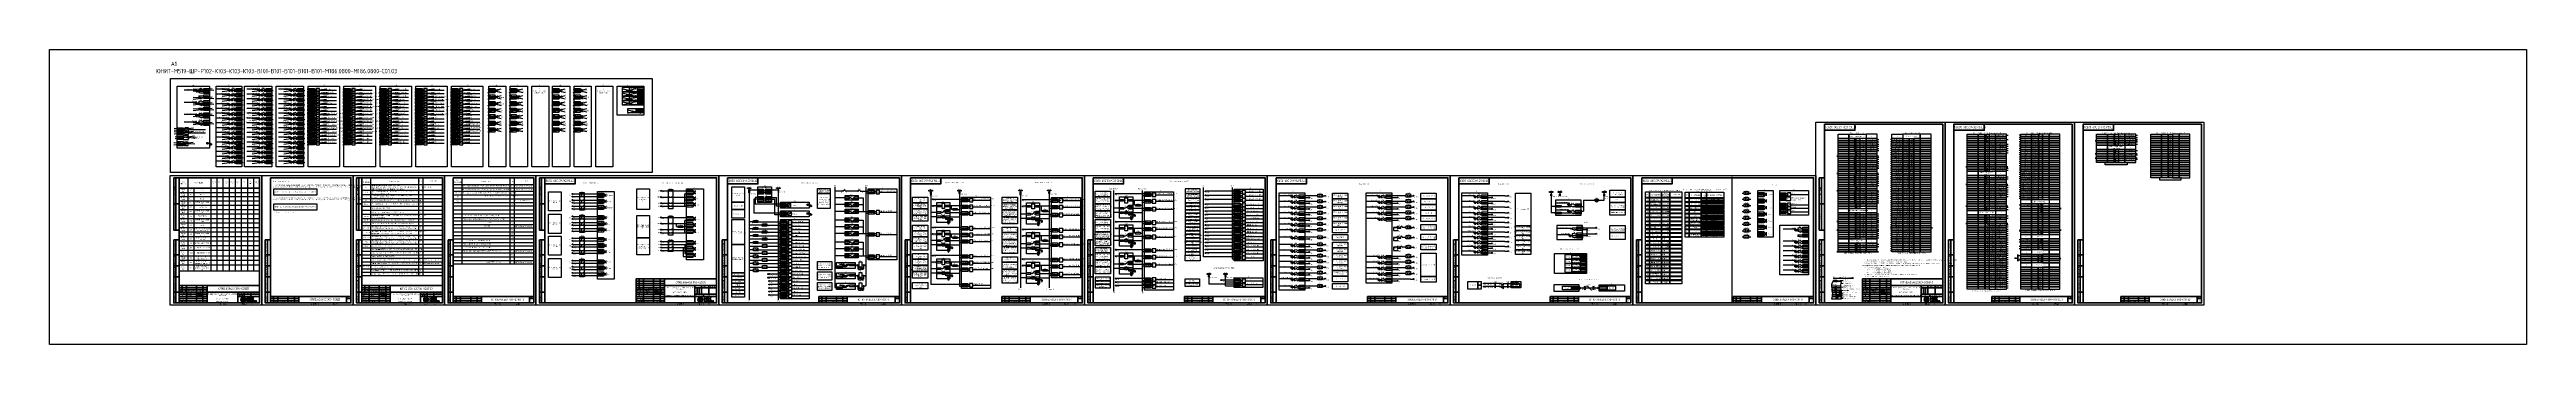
# Model space of a CAD drawing. Header units: millimetres. Extents: x -1117 to 4572, y -90 to 586.
import ezdxf
from ezdxf.enums import TextEntityAlignment as Align

# ---------------------------------------------------------------- set-up
doc = ezdxf.new("R2010")
doc.units = ezdxf.units.MM
doc.linetypes.add('HIDDEN2', pattern=[4.7625, 3.175, -1.5875])
doc.styles.add('Gost_type_A', font='GOST_A.TTF')

# ---------------------------------------------------------------- blocks, each defined once
blk = doc.blocks.new('Штамп угловой верхний')
at = {"lineweight": 50}
blk.add_lwpolyline([(0, 0), (70, 0), (70, -14), (0, -14)], close=True, dxfattribs=at)
blk = doc.blocks.new('Формат_А3')
blk.add_lwpolyline([(-420, 297), (0, 297), (0, 0), (-420, 0)], close=True)
at = {"lineweight": 50}
blk.add_lwpolyline([(-400, 292), (-5, 292), (-5, 5), (-400, 5)], close=True, dxfattribs=at)
blk = doc.blocks.new('Штамп левый верхний')
at = {"lineweight": 50}
for points in [[(-12, 0), (-7, 0), (-7, -60), (-12, -60)], [(-7, 0), (0, 0), (0, -60), (-7, -60)], [(-12, -60), (-7, -60), (-7, -120), (-12, -120)], [(-7, -60), (0, -60), (0, -120), (-7, -120)]]:
    blk.add_lwpolyline(points, close=True, dxfattribs=at)
at = {"char_height": 2.5, "width": 60, "attachment_point": 5, "rotation": 90, "style": 'Gost_type_A'}
for s, insert in [('Перв. примен.', (-9.5, -30)), ('Справ. №', (-9.5, -90))]:
    blk.add_mtext(s, dxfattribs=dict(at, insert=insert))
blk = doc.blocks.new('Штамп левый нижний')
at = {"lineweight": 50}
for points in [[(-12, 145), (-7, 145), (-7, 110), (-12, 110)], [(-7, 145), (0, 145), (0, 110), (-7, 110)], [(-12, 110), (-7, 110), (-7, 85), (-12, 85)], [(-12, 85), (-7, 85), (-7, 60), (-12, 60)], [(-12, 60), (-7, 60), (-7, 25), (-12, 25)], [(-7, 110), (0, 110), (0, 85), (-7, 85)], [(-7, 85), (0, 85), (0, 60), (-7, 60)], [(-7, 60), (0, 60), (0, 25), (-7, 25)], [(-12, 25), (-7, 25), (-7, 0), (-12, 0)], [(-7, 25), (0, 25), (0, 0), (-7, 0)]]:
    blk.add_lwpolyline(points, close=True, dxfattribs=at)
at = {"char_height": 2.5, "attachment_point": 5, "rotation": 90, "style": 'Gost_type_A'}
for s, insert, width in [('Подп. и дата', (-9.5, 127.5), 35), ('Инв. № дубл.', (-9.5, 97.5), 25), ('Взам. инв. №', (-9.5, 72.5), 25), ('Подп. и дата', (-9.5, 42.5), 35), ('Инв. N подл.', (-9.5, 12.5), 25)]:
    blk.add_mtext(s, dxfattribs=dict(at, insert=insert, width=width))
blk = doc.blocks.new('*U28')
at = {"lineweight": 0, "true_color": 0x00cb62}
h = blk.add_hatch(color=112, dxfattribs=at)
h.dxf.hatch_style = 1
edge = h.paths.add_edge_path()
edge.add_spline(control_points=[(-12.5, 6.1), (-15.9, 6.1), (-18.6, 3.3), (-18.6, 0)], knot_values=[1, 1, 1, 1, 2, 2, 2, 2], degree=3, periodic=0)
edge.add_spline(control_points=[(-18.6, 0), (-18.6, -3.4), (-15.9, -6.2), (-12.5, -6.2)], knot_values=[0, 0, 0, 0, 1, 1, 1, 1], degree=3, periodic=0)
edge.add_spline(control_points=[(-12.5, -6.2), (-9.1, -6.2), (-6.3, -3.4), (-6.3, 0)], knot_values=[3, 3, 3, 3, 4, 4, 4, 4], degree=3, periodic=0)
edge.add_spline(control_points=[(-6.3, 0), (-6.3, 3.3), (-9.1, 6.1), (-12.5, 6.1)], knot_values=[2, 2, 2, 2, 3, 3, 3, 3], degree=3, periodic=0)
edge = h.paths.add_edge_path(flags=16)
edge.add_spline(control_points=[(-18.2, 0), (-18.2, 3.2), (-15.7, 6), (-12.5, 6)], knot_values=[0, 0, 0, 0, 1, 1, 1, 1], degree=3, periodic=0)
edge.add_spline(control_points=[(-12.5, 6), (-9.2, 6), (-6.7, 3.2), (-6.7, 0)], knot_values=[3, 3, 3, 3, 4, 4, 4, 4], degree=3, periodic=0)
edge.add_spline(control_points=[(-6.7, 0), (-6.7, -3.3), (-9.2, -5.8), (-12.5, -5.8)], knot_values=[2, 2, 2, 2, 3, 3, 3, 3], degree=3, periodic=0)
edge.add_spline(control_points=[(-12.5, -5.8), (-15.7, -5.8), (-18.2, -3.3), (-18.2, 0)], knot_values=[1, 1, 1, 1, 2, 2, 2, 2], degree=3, periodic=0)
h = blk.add_hatch(color=112, dxfattribs=at)
h.dxf.hatch_style = 1
edge = h.paths.add_edge_path()
edge.add_spline(control_points=[(-12.5, 5.5), (-15.7, 5.5), (-18.2, 3), (-18.2, 0)], knot_values=[1, 1, 1, 1, 2, 2, 2, 2], degree=3, periodic=0)
edge.add_spline(control_points=[(-18.2, 0), (-18.2, -3.1), (-15.7, -5.6), (-12.5, -5.6)], knot_values=[0, 0, 0, 0, 1, 1, 1, 1], degree=3, periodic=0)
edge.add_spline(control_points=[(-12.5, -5.6), (-9.3, -5.6), (-6.7, -3.1), (-6.7, 0)], knot_values=[3, 3, 3, 3, 4, 4, 4, 4], degree=3, periodic=0)
edge.add_spline(control_points=[(-6.7, 0), (-6.7, 3), (-9.3, 5.5), (-12.5, 5.5)], knot_values=[2, 2, 2, 2, 3, 3, 3, 3], degree=3, periodic=0)
edge = h.paths.add_edge_path(flags=16)
edge.add_spline(control_points=[(-17.9, 0), (-17.9, 2.9), (-15.5, 5.4), (-12.5, 5.4)], knot_values=[0, 0, 0, 0, 1, 1, 1, 1], degree=3, periodic=0)
edge.add_spline(control_points=[(-12.5, 5.4), (-9.4, 5.4), (-7.1, 2.9), (-7.1, 0)], knot_values=[3, 3, 3, 3, 4, 4, 4, 4], degree=3, periodic=0)
edge.add_spline(control_points=[(-7.1, 0), (-7.1, -3), (-9.4, -5.3), (-12.5, -5.3)], knot_values=[2, 2, 2, 2, 3, 3, 3, 3], degree=3, periodic=0)
edge.add_spline(control_points=[(-12.5, -5.3), (-15.5, -5.3), (-17.9, -3), (-17.9, 0)], knot_values=[1, 1, 1, 1, 2, 2, 2, 2], degree=3, periodic=0)
h = blk.add_hatch(color=112, dxfattribs=at)
h.dxf.hatch_style = 1
edge = h.paths.add_edge_path()
edge.add_spline(control_points=[(-17.9, 0), (-17.9, -2.8), (-15.5, -5), (-12.5, -5)], knot_values=[0, 0, 0, 0, 1, 1, 1, 1], degree=3, periodic=0)
edge.add_spline(control_points=[(-12.5, -5), (-9.5, -5), (-7.1, -2.8), (-7.1, 0)], knot_values=[3, 3, 3, 3, 4, 4, 4, 4], degree=3, periodic=0)
edge.add_spline(control_points=[(-7.1, 0), (-7.1, 2.7), (-9.5, 4.9), (-12.5, 4.9)], knot_values=[2, 2, 2, 2, 3, 3, 3, 3], degree=3, periodic=0)
edge.add_spline(control_points=[(-12.5, 4.9), (-15.5, 4.9), (-17.9, 2.7), (-17.9, 0)], knot_values=[1, 1, 1, 1, 2, 2, 2, 2], degree=3, periodic=0)
edge = h.paths.add_edge_path(flags=16)
edge.add_spline(control_points=[(-17.5, 0), (-17.5, 2.6), (-15.3, 4.8), (-12.5, 4.8)], knot_values=[0, 0, 0, 0, 1, 1, 1, 1], degree=3, periodic=0)
edge.add_spline(control_points=[(-12.5, 4.8), (-9.6, 4.8), (-7.4, 2.6), (-7.4, 0)], knot_values=[3, 3, 3, 3, 4, 4, 4, 4], degree=3, periodic=0)
edge.add_spline(control_points=[(-7.4, 0), (-7.4, -2.7), (-9.6, -4.7), (-12.5, -4.7)], knot_values=[2, 2, 2, 2, 3, 3, 3, 3], degree=3, periodic=0)
edge.add_spline(control_points=[(-12.5, -4.7), (-15.3, -4.7), (-17.5, -2.7), (-17.5, 0)], knot_values=[1, 1, 1, 1, 2, 2, 2, 2], degree=3, periodic=0)
h = blk.add_hatch(color=112, dxfattribs=at)
h.dxf.hatch_style = 1
edge = h.paths.add_edge_path()
edge.add_spline(control_points=[(-7.4, 0), (-7.4, 0.3), (-7.5, 0.6), (-7.5, 0.9)], knot_values=[3, 3, 3, 3, 3.12466, 3.12466, 3.12466, 3.12466], degree=3, periodic=0)
edge.add_spline(control_points=[(-7.5, 0.9), (-8, 2.9), (-10.1, 4.4), (-12.5, 4.4)], knot_values=[2, 2, 2, 2, 2.864772, 2.864772, 2.864772, 2.864772], degree=3, periodic=0)
edge.add_spline(control_points=[(-12.5, 4.4), (-14.9, 4.4), (-16.9, 2.9), (-17.4, 0.9)], knot_values=[1.135231, 1.135231, 1.135231, 1.135231, 2, 2, 2, 2], degree=3, periodic=0)
edge.add_spline(control_points=[(-17.4, 0.9), (-17.5, 0.6), (-17.5, 0.3), (-17.5, 0)], knot_values=[0.875337, 0.875337, 0.875337, 0.875337, 1, 1, 1, 1], degree=3, periodic=0)
edge.add_spline(control_points=[(-17.5, 0), (-17.5, -0.4), (-17.5, -0.7), (-17.4, -1.1)], knot_values=[1, 1, 1, 1, 1.132178, 1.132178, 1.132178, 1.132178], degree=3, periodic=0)
edge.add_spline(control_points=[(-17.4, -1.1), (-16.9, -3), (-14.9, -4.5), (-12.5, -4.5)], knot_values=[0, 0, 0, 0, 0.858028, 0.858028, 0.858028, 0.858028], degree=3, periodic=0)
edge.add_spline(control_points=[(-12.5, -4.5), (-10.1, -4.5), (-8.1, -3), (-7.6, -1.1)], knot_values=[3.141968, 3.141968, 3.141968, 3.141968, 4, 4, 4, 4], degree=3, periodic=0)
edge.add_spline(control_points=[(-7.6, -1.1), (-7.5, -0.7), (-7.4, -0.4), (-7.4, 0)], knot_values=[2.867825, 2.867825, 2.867825, 2.867825, 3, 3, 3, 3], degree=3, periodic=0)
edge = h.paths.add_edge_path(flags=16)
edge.add_spline(control_points=[(-17.2, 0), (-17.2, 0.2), (-17.1, 0.5), (-17.1, 0.8)], knot_values=[1, 1, 1, 1, 1.132889, 1.132889, 1.132889, 1.132889], degree=3, periodic=0)
edge.add_spline(control_points=[(-17.1, 0.8), (-16.6, 2.7), (-14.8, 4.2), (-12.5, 4.2)], knot_values=[0, 0, 0, 0, 0.878882, 0.878882, 0.878882, 0.878882], degree=3, periodic=0)
edge.add_spline(control_points=[(-12.5, 4.2), (-10.1, 4.2), (-8.3, 2.7), (-7.9, 0.8)], knot_values=[3.121118, 3.121118, 3.121118, 3.121118, 4, 4, 4, 4], degree=3, periodic=0)
edge.add_spline(control_points=[(-7.9, 0.8), (-7.8, 0.5), (-7.8, 0.2), (-7.8, 0)], knot_values=[2.867111, 2.867111, 2.867111, 2.867111, 3, 3, 3, 3], degree=3, periodic=0)
edge.add_spline(control_points=[(-7.8, 0), (-7.8, -0.3), (-7.8, -0.6), (-7.9, -0.9)], knot_values=[3, 3, 3, 3, 3.139265, 3.139265, 3.139265, 3.139265], degree=3, periodic=0)
edge.add_spline(control_points=[(-7.9, -0.9), (-8.3, -2.8), (-10.2, -4.1), (-12.5, -4.1), (-14.8, -4.1), (-16.6, -2.8), (-17, -0.9)], knot_values=[1.128324, 1.128324, 1.128324, 1.128324, 2, 2, 2, 2.871676, 2.871676, 2.871676, 2.871676], degree=3, periodic=0)
edge.add_spline(control_points=[(-17, -0.9), (-17.1, -0.6), (-17.2, -0.3), (-17.2, 0)], knot_values=[0.860735, 0.860735, 0.860735, 0.860735, 1, 1, 1, 1], degree=3, periodic=0)
edge = h.paths.add_edge_path(flags=0)
edge.add_spline(control_points=[(-16.8, 0), (-16.8, 0.2), (-16.8, 0.4), (-16.7, 0.6)], knot_values=[1, 1, 1, 1, 1.129952, 1.129952, 1.129952, 1.129952], degree=3, periodic=0)
edge.add_spline(control_points=[(-16.7, 0.6), (-16.3, 2.3), (-14.6, 3.7), (-12.5, 3.7)], knot_values=[0, 0, 0, 0, 0.883348, 0.883348, 0.883348, 0.883348], degree=3, periodic=0)
edge.add_spline(control_points=[(-12.5, 3.7), (-10.3, 3.7), (-8.6, 2.3), (-8.2, 0.6)], knot_values=[3.11667, 3.11667, 3.11667, 3.11667, 4, 4, 4, 4], degree=3, periodic=0)
edge.add_spline(control_points=[(-8.2, 0.6), (-8.2, 0.4), (-8.1, 0.2), (-8.1, 0)], knot_values=[2.870028, 2.870028, 2.870028, 2.870028, 3, 3, 3, 3], degree=3, periodic=0)
edge.add_spline(control_points=[(-8.1, 0), (-8.1, -0.3), (-8.2, -0.5), (-8.2, -0.8)], knot_values=[3, 3, 3, 3, 3.135947, 3.135947, 3.135947, 3.135947], degree=3, periodic=0)
edge.add_spline(control_points=[(-8.2, -0.8), (-8.6, -2.4), (-10.3, -3.5), (-12.5, -3.5)], knot_values=[2, 2, 2, 2, 2.876458, 2.876458, 2.876458, 2.876458], degree=3, periodic=0)
edge.add_spline(control_points=[(-12.5, -3.5), (-14.6, -3.5), (-16.3, -2.4), (-16.7, -0.8)], knot_values=[1.12352, 1.12352, 1.12352, 1.12352, 2, 2, 2, 2], degree=3, periodic=0)
edge.add_spline(control_points=[(-16.7, -0.8), (-16.8, -0.5), (-16.8, -0.3), (-16.8, 0)], knot_values=[0.864077, 0.864077, 0.864077, 0.864077, 1, 1, 1, 1], degree=3, periodic=0)
edge = h.paths.add_edge_path(flags=0)
edge.add_spline(control_points=[(-16.4, 0), (-16.4, 0.1), (-16.4, 0.3), (-16.4, 0.5)], knot_values=[1, 1, 1, 1, 1.126377, 1.126377, 1.126377, 1.126377], degree=3, periodic=0)
edge.add_spline(control_points=[(-16.4, 0.5), (-16, 1.9), (-14.5, 3.1), (-12.5, 3.1)], knot_values=[0, 0, 0, 0, 0.888928, 0.888928, 0.888928, 0.888928], degree=3, periodic=0)
edge.add_spline(control_points=[(-12.5, 3.1), (-10.5, 3.1), (-8.9, 1.9), (-8.6, 0.5)], knot_values=[3.111075, 3.111075, 3.111075, 3.111075, 4, 4, 4, 4], degree=3, periodic=0)
edge.add_spline(control_points=[(-8.6, 0.5), (-8.5, 0.3), (-8.5, 0.1), (-8.5, 0)], knot_values=[2.87362, 2.87362, 2.87362, 2.87362, 3, 3, 3, 3], degree=3, periodic=0)
edge.add_spline(control_points=[(-8.5, 0), (-8.5, -0.2), (-8.5, -0.4), (-8.6, -0.6)], knot_values=[3, 3, 3, 3, 3.131788, 3.131788, 3.131788, 3.131788], degree=3, periodic=0)
edge.add_spline(control_points=[(-8.6, -0.6), (-8.9, -2), (-10.5, -3), (-12.5, -3)], knot_values=[2, 2, 2, 2, 2.882553, 2.882553, 2.882553, 2.882553], degree=3, periodic=0)
edge.add_spline(control_points=[(-12.5, -3), (-14.5, -3), (-16, -2), (-16.3, -0.6)], knot_values=[1.117444, 1.117444, 1.117444, 1.117444, 2, 2, 2, 2], degree=3, periodic=0)
edge.add_spline(control_points=[(-16.3, -0.6), (-16.4, -0.4), (-16.4, -0.2), (-16.4, 0)], knot_values=[0.868215, 0.868215, 0.868215, 0.868215, 1, 1, 1, 1], degree=3, periodic=0)
edge = h.paths.add_edge_path(flags=0)
edge.add_spline(control_points=[(-16, -0.5), (-16, -0.3), (-16.1, -0.2), (-16.1, 0), (-16.1, 0.1), (-16, 0.2), (-16, 0.4)], knot_values=[0.873534, 0.873534, 0.873534, 0.873534, 1, 1, 1, 1.12176, 1.12176, 1.12176, 1.12176], degree=3, periodic=0)
edge.add_spline(control_points=[(-16, 0.4), (-15.7, 1.5), (-14.3, 2.5), (-12.5, 2.5), (-10.6, 2.5), (-9.2, 1.5), (-8.9, 0.4)], knot_values=[3.103684, 3.103684, 3.103684, 3.103684, 3.999991, 3.999991, 3.999991, 4.896306, 4.896306, 4.896306, 4.896306], degree=3, periodic=0)
edge.add_spline(control_points=[(-8.9, 0.4), (-8.9, 0.2), (-8.9, 0.1), (-8.9, 0), (-8.9, -0.2), (-8.9, -0.3), (-8.9, -0.5)], knot_values=[2.878251, 2.878251, 2.878251, 2.878251, 3, 3, 3, 3.126453, 3.126453, 3.126453, 3.126453], degree=3, periodic=0)
edge.add_spline(control_points=[(-8.9, -0.5), (-9.2, -1.6), (-10.6, -2.4), (-12.5, -2.4), (-14.3, -2.4), (-15.7, -1.6), (-16, -0.5)], knot_values=[1.109435, 1.109435, 1.109435, 1.109435, 2.000012, 2.000012, 2.000012, 2.890577, 2.890577, 2.890577, 2.890577], degree=3, periodic=0)
edge = h.paths.add_edge_path(flags=0)
edge.add_spline(control_points=[(-15.7, 0), (-15.7, 0.1), (-15.7, 0.2), (-15.6, 0.3)], knot_values=[1, 1, 1, 1, 1.121318, 1.121318, 1.121318, 1.121318], degree=3, periodic=0)
edge.add_spline(control_points=[(-15.6, 0.3), (-15.4, 1.2), (-14.1, 1.9), (-12.5, 1.9)], knot_values=[0, 0, 0, 0, 0.9007, 0.9007, 0.9007, 0.9007], degree=3, periodic=0)
edge.add_spline(control_points=[(-12.5, 1.9), (-10.8, 1.9), (-9.5, 1.2), (-9.3, 0.3)], knot_values=[3.099305, 3.099305, 3.099305, 3.099305, 4, 4, 4, 4], degree=3, periodic=0)
edge.add_spline(control_points=[(-9.3, 0.3), (-9.3, 0.2), (-9.2, 0.1), (-9.2, 0)], knot_values=[2.878676, 2.878676, 2.878676, 2.878676, 3, 3, 3, 3], degree=3, periodic=0)
edge.add_spline(control_points=[(-9.2, 0), (-9.2, -0.2), (-9.3, -0.3), (-9.3, -0.4)], knot_values=[3, 3, 3, 3, 3.126159, 3.126159, 3.126159, 3.126159], degree=3, periodic=0)
edge.add_spline(control_points=[(-9.3, -0.4), (-9.5, -1.2), (-10.8, -1.8), (-12.5, -1.8), (-14.1, -1.8), (-15.4, -1.2), (-15.6, -0.4)], knot_values=[1.105344, 1.105344, 1.105344, 1.105344, 1.999995, 1.999995, 1.999995, 2.89465, 2.89465, 2.89465, 2.89465], degree=3, periodic=0)
edge.add_spline(control_points=[(-15.6, -0.4), (-15.7, -0.3), (-15.7, -0.2), (-15.7, 0)], knot_values=[0.873848, 0.873848, 0.873848, 0.873848, 1, 1, 1, 1], degree=3, periodic=0)
edge = h.paths.add_edge_path(flags=0)
edge.add_spline(control_points=[(-15.3, 0), (-15.3, 0), (-15.3, 0.1), (-15.3, 0.2)], knot_values=[1, 1, 1, 1, 1.112633, 1.112633, 1.112633, 1.112633], degree=3, periodic=0)
edge.add_spline(control_points=[(-15.3, 0.2), (-15.1, 0.8), (-13.9, 1.4), (-12.5, 1.4)], knot_values=[0, 0, 0, 0, 0.904875, 0.904875, 0.904875, 0.904875], degree=3, periodic=0)
edge.add_spline(control_points=[(-12.5, 1.4), (-11, 1.4), (-9.9, 0.8), (-9.6, 0.2)], knot_values=[3.095133, 3.095133, 3.095133, 3.095133, 4, 4, 4, 4], degree=3, periodic=0)
edge.add_spline(control_points=[(-9.6, 0.2), (-9.6, 0.1), (-9.6, 0), (-9.6, 0)], knot_values=[2.887357, 2.887357, 2.887357, 2.887357, 3, 3, 3, 3], degree=3, periodic=0)
edge.add_spline(control_points=[(-9.6, 0), (-9.6, -0.1), (-9.6, -0.2), (-9.7, -0.3)], knot_values=[3, 3, 3, 3, 3.117814, 3.117814, 3.117814, 3.117814], degree=3, periodic=0)
edge.add_spline(control_points=[(-9.7, -0.3), (-9.9, -0.9), (-11, -1.2), (-12.5, -1.2)], knot_values=[2, 2, 2, 2, 2.897768, 2.897768, 2.897768, 2.897768], degree=3, periodic=0)
edge.add_spline(control_points=[(-12.5, -1.2), (-13.9, -1.2), (-15.1, -0.9), (-15.3, -0.3)], knot_values=[1.102221, 1.102221, 1.102221, 1.102221, 2, 2, 2, 2], degree=3, periodic=0)
edge.add_spline(control_points=[(-15.3, -0.3), (-15.3, -0.2), (-15.3, -0.1), (-15.3, 0)], knot_values=[0.882198, 0.882198, 0.882198, 0.882198, 1, 1, 1, 1], degree=3, periodic=0)
edge = h.paths.add_edge_path(flags=0)
edge.add_spline(control_points=[(-15, 0), (-15, 0), (-15, 0), (-14.9, 0)], knot_values=[0.901648, 0.901648, 0.901648, 0.901648, 1, 1, 1, 1], degree=3, periodic=0)
edge.add_spline(control_points=[(-14.9, 0), (-14.8, 0.4), (-13.9, 0.8), (-12.5, 0.8)], knot_values=[0, 0, 0, 0, 0.912829, 0.912829, 0.912829, 0.912829], degree=3, periodic=0)
edge.add_spline(control_points=[(-12.5, 0.8), (-11.1, 0.8), (-10.2, 0.4), (-10, 0)], knot_values=[3.087219, 3.087219, 3.087219, 3.087219, 4, 4, 4, 4], degree=3, periodic=0)
edge.add_spline(control_points=[(-10, 0), (-10, 0), (-10, 0), (-10, 0)], knot_values=[3, 3, 3, 3, 3.098413, 3.098413, 3.098413, 3.098413], degree=3, periodic=0)
edge.add_spline(control_points=[(-10, 0), (-10, -0.1), (-10, -0.1), (-10, -0.1)], knot_values=[2.896056, 2.896056, 2.896056, 2.896056, 3, 3, 3, 3], degree=3, periodic=0)
edge.add_spline(control_points=[(-10, -0.1), (-10.2, -0.4), (-11.1, -0.7), (-12.5, -0.7)], knot_values=[2, 2, 2, 2, 2.903474, 2.903474, 2.903474, 2.903474], degree=3, periodic=0)
edge.add_spline(control_points=[(-12.5, -0.7), (-13.8, -0.7), (-14.8, -0.4), (-14.9, -0.1)], knot_values=[1.096469, 1.096469, 1.096469, 1.096469, 2, 2, 2, 2], degree=3, periodic=0)
edge.add_spline(control_points=[(-14.9, -0.1), (-15, -0.1), (-15, -0.1), (-15, 0)], knot_values=[1, 1, 1, 1, 1.103878, 1.103878, 1.103878, 1.103878], degree=3, periodic=0)
edge = h.paths.add_edge_path(flags=0)
edge.add_spline(control_points=[(-14.6, 0), (-14.6, 0), (-13.3, 0.1), (-12.5, 0.1)], knot_values=[1, 1, 1, 1, 2, 2, 2, 2], degree=3, periodic=0)
edge.add_spline(control_points=[(-12.5, 0.1), (-11.7, 0.1), (-10.4, 0), (-10.4, 0)], knot_values=[2, 2, 2, 2, 3, 3, 3, 3], degree=3, periodic=0)
edge.add_spline(control_points=[(-10.4, 0), (-10.4, -0.1), (-11.7, -0.2), (-12.5, -0.2)], knot_values=[3, 3, 3, 3, 4, 4, 4, 4], degree=3, periodic=0)
edge.add_spline(control_points=[(-12.5, -0.2), (-13.3, -0.2), (-14.6, -0.1), (-14.6, 0)], knot_values=[0, 0, 0, 0, 1, 1, 1, 1], degree=3, periodic=0)
h = blk.add_hatch(color=112, dxfattribs=at)
h.dxf.hatch_style = 1
edge = h.paths.add_edge_path()
edge.add_spline(control_points=[(-16.7, 0.6), (-16.3, 2.3), (-14.6, 3.7), (-12.5, 3.7)], knot_values=[0, 0, 0, 0, 0.883348, 0.883348, 0.883348, 0.883348], degree=3, periodic=0)
edge.add_spline(control_points=[(-12.5, 3.7), (-10.3, 3.7), (-8.6, 2.3), (-8.2, 0.6)], knot_values=[3.11667, 3.11667, 3.11667, 3.11667, 4, 4, 4, 4], degree=3, periodic=0)
edge.add_spline(control_points=[(-8.2, 0.6), (-8.2, 0.4), (-8.1, 0.2), (-8.1, 0)], knot_values=[2.870028, 2.870028, 2.870028, 2.870028, 3, 3, 3, 3], degree=3, periodic=0)
edge.add_spline(control_points=[(-8.1, 0), (-8.1, -0.3), (-8.2, -0.5), (-8.2, -0.8)], knot_values=[3, 3, 3, 3, 3.135947, 3.135947, 3.135947, 3.135947], degree=3, periodic=0)
edge.add_spline(control_points=[(-8.2, -0.8), (-8.6, -2.4), (-10.3, -3.5), (-12.5, -3.5)], knot_values=[2, 2, 2, 2, 2.876458, 2.876458, 2.876458, 2.876458], degree=3, periodic=0)
edge.add_spline(control_points=[(-12.5, -3.5), (-13.9, -3.5), (-15.1, -3.1), (-15.8, -2.3)], knot_values=[1.431996, 1.431996, 1.431996, 1.431996, 2, 2, 2, 2], degree=3, periodic=0)
edge.add_line((-15.8, -2.3), (-16.1, -2.5))
edge.add_spline(control_points=[(-16.1, -2.5), (-15.3, -3.3), (-13.9, -3.9), (-12.5, -3.9)], knot_values=[0, 0, 0, 0, 0.570003, 0.570003, 0.570003, 0.570003], degree=3, periodic=0)
edge.add_spline(control_points=[(-12.5, -3.9), (-10.2, -3.9), (-8.4, -2.6), (-7.9, -0.9)], knot_values=[3.139265, 3.139265, 3.139265, 3.139265, 4, 4, 4, 4], degree=3, periodic=0)
edge.add_spline(control_points=[(-7.9, -0.9), (-7.8, -0.6), (-7.8, -0.3), (-7.8, 0), (-7.8, 0.2), (-7.8, 0.5), (-7.9, 0.8)], knot_values=[2.871676, 2.871676, 2.871676, 2.871676, 3, 3, 3, 3.121118, 3.121118, 3.121118, 3.121118], degree=3, periodic=0)
edge.add_spline(control_points=[(-7.9, 0.8), (-8.3, 2.5), (-10.2, 3.8), (-12.5, 3.8)], knot_values=[2, 2, 2, 2, 2.867111, 2.867111, 2.867111, 2.867111], degree=3, periodic=0)
edge.add_spline(control_points=[(-12.5, 3.8), (-14.7, 3.8), (-16.6, 2.5), (-17.1, 0.8)], knot_values=[1.132889, 1.132889, 1.132889, 1.132889, 2, 2, 2, 2], degree=3, periodic=0)
edge.add_spline(control_points=[(-17.1, 0.8), (-17.1, 0.5), (-17.1, 0.2), (-17.1, 0), (-17.1, -0.3), (-17.1, -0.6), (-17, -0.9)], knot_values=[0.878882, 0.878882, 0.878882, 0.878882, 1, 1, 1, 1.128324, 1.128324, 1.128324, 1.128324], degree=3, periodic=0)
edge.add_spline(control_points=[(-17, -0.9), (-16.9, -1.5), (-16.6, -2), (-16.1, -2.5)], knot_values=[0.570003, 0.570003, 0.570003, 0.570003, 0.860735, 0.860735, 0.860735, 0.860735], degree=3, periodic=0)
edge.add_line((-16.1, -2.5), (-15.8, -2.3))
edge.add_spline(control_points=[(-15.8, -2.3), (-16.3, -1.8), (-16.6, -1.3), (-16.7, -0.8)], knot_values=[1.12352, 1.12352, 1.12352, 1.12352, 1.431996, 1.431996, 1.431996, 1.431996], degree=3, periodic=0)
edge.add_spline(control_points=[(-16.7, -0.8), (-16.8, -0.5), (-16.8, -0.3), (-16.8, 0)], knot_values=[0.864077, 0.864077, 0.864077, 0.864077, 1, 1, 1, 1], degree=3, periodic=0)
edge.add_spline(control_points=[(-16.8, 0), (-16.8, 0.2), (-16.8, 0.4), (-16.7, 0.6)], knot_values=[1, 1, 1, 1, 1.129952, 1.129952, 1.129952, 1.129952], degree=3, periodic=0)
h = blk.add_hatch(color=112, dxfattribs=at)
h.dxf.hatch_style = 1
edge = h.paths.add_edge_path()
edge.add_spline(control_points=[(-16.8, 0), (-16.8, -0.3), (-16.7, -0.5), (-16.7, -0.8)], knot_values=[1, 1, 1, 1, 1.12352, 1.12352, 1.12352, 1.12352], degree=3, periodic=0)
edge.add_spline(control_points=[(-16.7, -0.8), (-16.3, -2.2), (-14.5, -3.3), (-12.5, -3.3)], knot_values=[0, 0, 0, 0, 0.864077, 0.864077, 0.864077, 0.864077], degree=3, periodic=0)
edge.add_spline(control_points=[(-12.5, -3.3), (-10.4, -3.3), (-8.7, -2.2), (-8.2, -0.8)], knot_values=[3.135947, 3.135947, 3.135947, 3.135947, 4, 4, 4, 4], degree=3, periodic=0)
edge.add_spline(control_points=[(-8.2, -0.8), (-8.2, -0.5), (-8.2, -0.3), (-8.2, 0)], knot_values=[2.876458, 2.876458, 2.876458, 2.876458, 3, 3, 3, 3], degree=3, periodic=0)
edge.add_spline(control_points=[(-8.2, 0), (-8.2, 0.2), (-8.2, 0.4), (-8.2, 0.6)], knot_values=[3, 3, 3, 3, 3.11667, 3.11667, 3.11667, 3.11667], degree=3, periodic=0)
edge.add_spline(control_points=[(-8.2, 0.6), (-8.7, 2.1), (-10.4, 3.2), (-12.5, 3.2)], knot_values=[2, 2, 2, 2, 2.870028, 2.870028, 2.870028, 2.870028], degree=3, periodic=0)
edge.add_spline(control_points=[(-12.5, 3.2), (-14.5, 3.2), (-16.3, 2.1), (-16.7, 0.6)], knot_values=[1.129952, 1.129952, 1.129952, 1.129952, 2, 2, 2, 2], degree=3, periodic=0)
edge.add_spline(control_points=[(-16.7, 0.6), (-16.8, 0.4), (-16.8, 0.2), (-16.8, 0)], knot_values=[0.883348, 0.883348, 0.883348, 0.883348, 1, 1, 1, 1], degree=3, periodic=0)
edge = h.paths.add_edge_path(flags=16)
edge.add_spline(control_points=[(-16.4, 0), (-16.4, 0.1), (-16.4, 0.3), (-16.4, 0.5)], knot_values=[1, 1, 1, 1, 1.126377, 1.126377, 1.126377, 1.126377], degree=3, periodic=0)
edge.add_spline(control_points=[(-16.4, 0.5), (-16, 1.9), (-14.5, 3.1), (-12.5, 3.1)], knot_values=[0, 0, 0, 0, 0.888928, 0.888928, 0.888928, 0.888928], degree=3, periodic=0)
edge.add_spline(control_points=[(-12.5, 3.1), (-10.5, 3.1), (-8.9, 1.9), (-8.6, 0.5)], knot_values=[3.111075, 3.111075, 3.111075, 3.111075, 4, 4, 4, 4], degree=3, periodic=0)
edge.add_spline(control_points=[(-8.6, 0.5), (-8.5, 0.3), (-8.5, 0.1), (-8.5, 0)], knot_values=[2.87362, 2.87362, 2.87362, 2.87362, 3, 3, 3, 3], degree=3, periodic=0)
edge.add_spline(control_points=[(-8.5, 0), (-8.5, -0.2), (-8.5, -0.4), (-8.6, -0.6)], knot_values=[3, 3, 3, 3, 3.131788, 3.131788, 3.131788, 3.131788], degree=3, periodic=0)
edge.add_spline(control_points=[(-8.6, -0.6), (-8.9, -2), (-10.5, -3), (-12.5, -3)], knot_values=[2, 2, 2, 2, 2.882553, 2.882553, 2.882553, 2.882553], degree=3, periodic=0)
edge.add_spline(control_points=[(-12.5, -3), (-14.5, -3), (-16, -2), (-16.3, -0.6)], knot_values=[1.117444, 1.117444, 1.117444, 1.117444, 2, 2, 2, 2], degree=3, periodic=0)
edge.add_spline(control_points=[(-16.3, -0.6), (-16.4, -0.4), (-16.4, -0.2), (-16.4, 0)], knot_values=[0.868215, 0.868215, 0.868215, 0.868215, 1, 1, 1, 1], degree=3, periodic=0)
edge = h.paths.add_edge_path(flags=0)
edge.add_spline(control_points=[(-16, -0.5), (-16, -0.3), (-16.1, -0.2), (-16.1, 0), (-16.1, 0.1), (-16, 0.2), (-16, 0.4)], knot_values=[0.873534, 0.873534, 0.873534, 0.873534, 1, 1, 1, 1.12176, 1.12176, 1.12176, 1.12176], degree=3, periodic=0)
edge.add_spline(control_points=[(-16, 0.4), (-15.7, 1.5), (-14.3, 2.5), (-12.5, 2.5), (-10.6, 2.5), (-9.2, 1.5), (-8.9, 0.4)], knot_values=[3.103684, 3.103684, 3.103684, 3.103684, 3.999991, 3.999991, 3.999991, 4.896306, 4.896306, 4.896306, 4.896306], degree=3, periodic=0)
edge.add_spline(control_points=[(-8.9, 0.4), (-8.9, 0.2), (-8.9, 0.1), (-8.9, 0), (-8.9, -0.2), (-8.9, -0.3), (-8.9, -0.5)], knot_values=[2.878251, 2.878251, 2.878251, 2.878251, 3, 3, 3, 3.126453, 3.126453, 3.126453, 3.126453], degree=3, periodic=0)
edge.add_spline(control_points=[(-8.9, -0.5), (-9.2, -1.6), (-10.6, -2.4), (-12.5, -2.4), (-14.3, -2.4), (-15.7, -1.6), (-16, -0.5)], knot_values=[1.109435, 1.109435, 1.109435, 1.109435, 2.000012, 2.000012, 2.000012, 2.890577, 2.890577, 2.890577, 2.890577], degree=3, periodic=0)
edge = h.paths.add_edge_path(flags=0)
edge.add_spline(control_points=[(-15.7, 0), (-15.7, 0.1), (-15.7, 0.2), (-15.6, 0.3)], knot_values=[1, 1, 1, 1, 1.121318, 1.121318, 1.121318, 1.121318], degree=3, periodic=0)
edge.add_spline(control_points=[(-15.6, 0.3), (-15.4, 1.2), (-14.1, 1.9), (-12.5, 1.9)], knot_values=[0, 0, 0, 0, 0.9007, 0.9007, 0.9007, 0.9007], degree=3, periodic=0)
edge.add_spline(control_points=[(-12.5, 1.9), (-10.8, 1.9), (-9.5, 1.2), (-9.3, 0.3)], knot_values=[3.099305, 3.099305, 3.099305, 3.099305, 4, 4, 4, 4], degree=3, periodic=0)
edge.add_spline(control_points=[(-9.3, 0.3), (-9.3, 0.2), (-9.2, 0.1), (-9.2, 0)], knot_values=[2.878676, 2.878676, 2.878676, 2.878676, 3, 3, 3, 3], degree=3, periodic=0)
edge.add_spline(control_points=[(-9.2, 0), (-9.2, -0.2), (-9.3, -0.3), (-9.3, -0.4)], knot_values=[3, 3, 3, 3, 3.126159, 3.126159, 3.126159, 3.126159], degree=3, periodic=0)
edge.add_spline(control_points=[(-9.3, -0.4), (-9.5, -1.2), (-10.8, -1.8), (-12.5, -1.8), (-14.1, -1.8), (-15.4, -1.2), (-15.6, -0.4)], knot_values=[1.105344, 1.105344, 1.105344, 1.105344, 1.999995, 1.999995, 1.999995, 2.89465, 2.89465, 2.89465, 2.89465], degree=3, periodic=0)
edge.add_spline(control_points=[(-15.6, -0.4), (-15.7, -0.3), (-15.7, -0.2), (-15.7, 0)], knot_values=[0.873848, 0.873848, 0.873848, 0.873848, 1, 1, 1, 1], degree=3, periodic=0)
edge = h.paths.add_edge_path(flags=0)
edge.add_spline(control_points=[(-15.3, 0.2), (-15.1, 0.8), (-13.9, 1.4), (-12.5, 1.4)], knot_values=[0, 0, 0, 0, 0.904875, 0.904875, 0.904875, 0.904875], degree=3, periodic=0)
edge.add_spline(control_points=[(-12.5, 1.4), (-11, 1.4), (-9.9, 0.8), (-9.6, 0.2)], knot_values=[3.095133, 3.095133, 3.095133, 3.095133, 4, 4, 4, 4], degree=3, periodic=0)
edge.add_spline(control_points=[(-9.6, 0.2), (-9.6, 0.1), (-9.6, 0), (-9.6, 0)], knot_values=[2.887357, 2.887357, 2.887357, 2.887357, 3, 3, 3, 3], degree=3, periodic=0)
edge.add_spline(control_points=[(-9.7, -0.3), (-9.6, -0.2), (-9.6, -0.1), (-9.6, 0)], knot_values=[3, 3, 3, 3, 3.117814, 3.117814, 3.117814, 3.117814], degree=3, periodic=0)
edge.add_spline(control_points=[(-9.7, -0.3), (-9.9, -0.9), (-11, -1.2), (-12.5, -1.2)], knot_values=[2, 2, 2, 2, 2.897768, 2.897768, 2.897768, 2.897768], degree=3, periodic=0)
edge.add_spline(control_points=[(-12.5, -1.2), (-13.9, -1.2), (-15.1, -0.9), (-15.3, -0.3)], knot_values=[1.102221, 1.102221, 1.102221, 1.102221, 2, 2, 2, 2], degree=3, periodic=0)
edge.add_spline(control_points=[(-15.3, 0), (-15.3, -0.1), (-15.3, -0.2), (-15.3, -0.3)], knot_values=[0.882198, 0.882198, 0.882198, 0.882198, 1, 1, 1, 1], degree=3, periodic=0)
edge.add_spline(control_points=[(-15.3, 0), (-15.3, 0), (-15.3, 0.1), (-15.3, 0.2)], knot_values=[1, 1, 1, 1, 1.112633, 1.112633, 1.112633, 1.112633], degree=3, periodic=0)
edge = h.paths.add_edge_path(flags=0)
edge.add_spline(control_points=[(-12.5, 0.4), (-13.3, 0.4), (-14.7, 0.3), (-14.9, 0)], knot_values=[0, 0, 0, 0, 0.901648, 0.901648, 0.901648, 0.901648], degree=3, periodic=0)
edge.add_spline(control_points=[(-14.9, 0), (-14.8, 0.4), (-13.9, 0.8), (-12.5, 0.8)], knot_values=[0, 0, 0, 0, 0.912829, 0.912829, 0.912829, 0.912829], degree=3, periodic=0)
edge.add_spline(control_points=[(-12.5, 0.8), (-11.1, 0.8), (-10.2, 0.4), (-10, 0)], knot_values=[3.087219, 3.087219, 3.087219, 3.087219, 4, 4, 4, 4], degree=3, periodic=0)
edge.add_spline(control_points=[(-10, 0), (-10, 0), (-10, 0), (-10, 0)], knot_values=[3, 3, 3, 3, 3.098413, 3.098413, 3.098413, 3.098413], degree=3, periodic=0)
edge.add_spline(control_points=[(-10, 0), (-10, -0.1), (-10, -0.1), (-10, -0.1)], knot_values=[2.896056, 2.896056, 2.896056, 2.896056, 3, 3, 3, 3], degree=3, periodic=0)
edge.add_spline(control_points=[(-12.5, -0.4), (-11.6, -0.4), (-10.3, -0.4), (-10, -0.1)], knot_values=[2, 2, 2, 2, 2.896056, 2.896056, 2.896056, 2.896056], degree=3, periodic=0)
edge.add_spline(control_points=[(-10, -0.1), (-10.2, -0.4), (-11.1, -0.7), (-12.5, -0.7)], knot_values=[2, 2, 2, 2, 2.903474, 2.903474, 2.903474, 2.903474], degree=3, periodic=0)
edge.add_spline(control_points=[(-12.5, -0.7), (-13.8, -0.7), (-14.8, -0.4), (-14.9, -0.1)], knot_values=[1.096469, 1.096469, 1.096469, 1.096469, 2, 2, 2, 2], degree=3, periodic=0)
edge.add_spline(control_points=[(-14.9, -0.1), (-15, -0.1), (-15, -0.1), (-15, 0)], knot_values=[1, 1, 1, 1, 1.103878, 1.103878, 1.103878, 1.103878], degree=3, periodic=0)
edge.add_spline(control_points=[(-15, 0), (-15, 0), (-15, 0), (-14.9, 0)], knot_values=[0.901648, 0.901648, 0.901648, 0.901648, 1, 1, 1, 1], degree=3, periodic=0)
edge = h.paths.add_edge_path(flags=0)
edge.add_spline(control_points=[(-14.6, 0), (-14.6, 0), (-13.3, 0.1), (-12.5, 0.1)], knot_values=[1, 1, 1, 1, 2, 2, 2, 2], degree=3, periodic=0)
edge.add_spline(control_points=[(-12.5, 0.1), (-11.7, 0.1), (-10.4, 0), (-10.4, 0)], knot_values=[2, 2, 2, 2, 3, 3, 3, 3], degree=3, periodic=0)
edge.add_spline(control_points=[(-10.4, 0), (-10.4, -0.1), (-11.7, -0.2), (-12.5, -0.2)], knot_values=[3, 3, 3, 3, 4, 4, 4, 4], degree=3, periodic=0)
edge.add_spline(control_points=[(-12.5, -0.2), (-13.3, -0.2), (-14.6, -0.1), (-14.6, 0)], knot_values=[0, 0, 0, 0, 1, 1, 1, 1], degree=3, periodic=0)
h = blk.add_hatch(color=112, dxfattribs=at)
h.dxf.hatch_style = 1
edge = h.paths.add_edge_path()
edge.add_spline(control_points=[(-16.4, 0.5), (-16.4, 0.3), (-16.4, 0.1), (-16.4, 0)], knot_values=[0.888928, 0.888928, 0.888928, 0.888928, 1, 1, 1, 1], degree=3, periodic=0)
edge.add_spline(control_points=[(-16.4, 0), (-16.4, -0.2), (-16.4, -0.4), (-16.3, -0.6)], knot_values=[1, 1, 1, 1, 1.117444, 1.117444, 1.117444, 1.117444], degree=3, periodic=0)
edge.add_spline(control_points=[(-16.3, -0.6), (-16, -1.8), (-14.4, -2.7), (-12.5, -2.7)], knot_values=[0, 0, 0, 0, 0.868215, 0.868215, 0.868215, 0.868215], degree=3, periodic=0)
edge.add_spline(control_points=[(-12.5, -2.7), (-10.6, -2.7), (-9, -1.8), (-8.6, -0.6)], knot_values=[3.131788, 3.131788, 3.131788, 3.131788, 4, 4, 4, 4], degree=3, periodic=0)
edge.add_spline(control_points=[(-8.6, -0.6), (-8.6, -0.4), (-8.5, -0.2), (-8.5, 0)], knot_values=[2.882553, 2.882553, 2.882553, 2.882553, 3, 3, 3, 3], degree=3, periodic=0)
edge.add_spline(control_points=[(-8.5, 0), (-8.5, 0.1), (-8.5, 0.3), (-8.6, 0.5)], knot_values=[3, 3, 3, 3, 3.111075, 3.111075, 3.111075, 3.111075], degree=3, periodic=0)
edge.add_spline(control_points=[(-8.6, 0.5), (-9, 1.7), (-10.6, 2.6), (-12.5, 2.6)], knot_values=[2, 2, 2, 2, 2.87362, 2.87362, 2.87362, 2.87362], degree=3, periodic=0)
edge.add_spline(control_points=[(-12.5, 2.6), (-14.4, 2.6), (-16, 1.7), (-16.4, 0.5)], knot_values=[1.126377, 1.126377, 1.126377, 1.126377, 2, 2, 2, 2], degree=3, periodic=0)
edge = h.paths.add_edge_path(flags=16)
edge.add_spline(control_points=[(-16, 0.4), (-15.7, 1.5), (-14.3, 2.5), (-12.5, 2.5), (-10.6, 2.5), (-9.2, 1.5), (-8.9, 0.4)], knot_values=[3.103684, 3.103684, 3.103684, 3.103684, 3.999991, 3.999991, 3.999991, 4.896306, 4.896306, 4.896306, 4.896306], degree=3, periodic=0)
edge.add_spline(control_points=[(-8.9, 0.4), (-8.9, 0.2), (-8.9, 0.1), (-8.9, 0), (-8.9, -0.2), (-8.9, -0.3), (-8.9, -0.5)], knot_values=[2.878251, 2.878251, 2.878251, 2.878251, 3, 3, 3, 3.126453, 3.126453, 3.126453, 3.126453], degree=3, periodic=0)
edge.add_spline(control_points=[(-8.9, -0.5), (-9.2, -1.6), (-10.6, -2.4), (-12.5, -2.4), (-14.3, -2.4), (-15.7, -1.6), (-16, -0.5)], knot_values=[1.109435, 1.109435, 1.109435, 1.109435, 2.000012, 2.000012, 2.000012, 2.890577, 2.890577, 2.890577, 2.890577], degree=3, periodic=0)
edge.add_spline(control_points=[(-16, -0.5), (-16, -0.3), (-16.1, -0.2), (-16.1, 0), (-16.1, 0.1), (-16, 0.2), (-16, 0.4)], knot_values=[0.873534, 0.873534, 0.873534, 0.873534, 1, 1, 1, 1.12176, 1.12176, 1.12176, 1.12176], degree=3, periodic=0)
edge = h.paths.add_edge_path(flags=0)
edge.add_spline(control_points=[(-15.6, 0.3), (-15.4, 1.2), (-14.1, 1.9), (-12.5, 1.9)], knot_values=[0, 0, 0, 0, 0.9007, 0.9007, 0.9007, 0.9007], degree=3, periodic=0)
edge.add_spline(control_points=[(-12.5, 1.9), (-10.8, 1.9), (-9.5, 1.2), (-9.3, 0.3)], knot_values=[3.099305, 3.099305, 3.099305, 3.099305, 4, 4, 4, 4], degree=3, periodic=0)
edge.add_spline(control_points=[(-9.3, 0.3), (-9.3, 0.2), (-9.2, 0.1), (-9.2, 0)], knot_values=[2.878676, 2.878676, 2.878676, 2.878676, 3, 3, 3, 3], degree=3, periodic=0)
edge.add_spline(control_points=[(-9.2, 0), (-9.2, -0.2), (-9.3, -0.3), (-9.3, -0.4)], knot_values=[3, 3, 3, 3, 3.126159, 3.126159, 3.126159, 3.126159], degree=3, periodic=0)
edge.add_spline(control_points=[(-9.3, -0.4), (-9.5, -1.2), (-10.8, -1.8), (-12.5, -1.8), (-14.1, -1.8), (-15.4, -1.2), (-15.6, -0.4)], knot_values=[1.105344, 1.105344, 1.105344, 1.105344, 1.999995, 1.999995, 1.999995, 2.89465, 2.89465, 2.89465, 2.89465], degree=3, periodic=0)
edge.add_spline(control_points=[(-15.6, -0.4), (-15.7, -0.3), (-15.7, -0.2), (-15.7, 0)], knot_values=[0.873848, 0.873848, 0.873848, 0.873848, 1, 1, 1, 1], degree=3, periodic=0)
edge.add_spline(control_points=[(-15.7, 0), (-15.7, 0.1), (-15.7, 0.2), (-15.6, 0.3)], knot_values=[1, 1, 1, 1, 1.121318, 1.121318, 1.121318, 1.121318], degree=3, periodic=0)
edge = h.paths.add_edge_path(flags=0)
edge.add_spline(control_points=[(-15.3, 0.2), (-15.1, 0.8), (-13.9, 1.4), (-12.5, 1.4)], knot_values=[0, 0, 0, 0, 0.904875, 0.904875, 0.904875, 0.904875], degree=3, periodic=0)
edge.add_spline(control_points=[(-12.5, 1.4), (-11, 1.4), (-9.9, 0.8), (-9.6, 0.2)], knot_values=[3.095133, 3.095133, 3.095133, 3.095133, 4, 4, 4, 4], degree=3, periodic=0)
edge.add_spline(control_points=[(-9.6, 0.2), (-9.6, 0.1), (-9.6, 0), (-9.6, 0)], knot_values=[2.887357, 2.887357, 2.887357, 2.887357, 3, 3, 3, 3], degree=3, periodic=0)
edge.add_spline(control_points=[(-9.7, -0.3), (-9.6, -0.2), (-9.6, -0.1), (-9.6, 0)], knot_values=[3, 3, 3, 3, 3.117814, 3.117814, 3.117814, 3.117814], degree=3, periodic=0)
edge.add_spline(control_points=[(-9.7, -0.3), (-9.9, -0.9), (-11, -1.2), (-12.5, -1.2)], knot_values=[2, 2, 2, 2, 2.897768, 2.897768, 2.897768, 2.897768], degree=3, periodic=0)
edge.add_spline(control_points=[(-12.5, -1.2), (-13.9, -1.2), (-15.1, -0.9), (-15.3, -0.3)], knot_values=[1.102221, 1.102221, 1.102221, 1.102221, 2, 2, 2, 2], degree=3, periodic=0)
edge.add_spline(control_points=[(-15.3, 0), (-15.3, -0.1), (-15.3, -0.2), (-15.3, -0.3)], knot_values=[0.882198, 0.882198, 0.882198, 0.882198, 1, 1, 1, 1], degree=3, periodic=0)
edge.add_spline(control_points=[(-15.3, 0), (-15.3, 0), (-15.3, 0.1), (-15.3, 0.2)], knot_values=[1, 1, 1, 1, 1.112633, 1.112633, 1.112633, 1.112633], degree=3, periodic=0)
edge = h.paths.add_edge_path(flags=0)
edge.add_spline(control_points=[(-14.9, 0), (-14.8, 0.4), (-13.9, 0.8), (-12.5, 0.8)], knot_values=[0, 0, 0, 0, 0.912829, 0.912829, 0.912829, 0.912829], degree=3, periodic=0)
edge.add_spline(control_points=[(-12.5, 0.8), (-11.1, 0.8), (-10.2, 0.4), (-10, 0)], knot_values=[3.087219, 3.087219, 3.087219, 3.087219, 4, 4, 4, 4], degree=3, periodic=0)
edge.add_spline(control_points=[(-10, 0), (-10, 0), (-10, 0), (-10, 0)], knot_values=[3, 3, 3, 3, 3.098413, 3.098413, 3.098413, 3.098413], degree=3, periodic=0)
edge.add_spline(control_points=[(-10, 0), (-10, -0.1), (-10, -0.1), (-10, -0.1)], knot_values=[2.896056, 2.896056, 2.896056, 2.896056, 3, 3, 3, 3], degree=3, periodic=0)
edge.add_spline(control_points=[(-12.5, -0.4), (-11.6, -0.4), (-10.3, -0.4), (-10, -0.1)], knot_values=[2, 2, 2, 2, 2.896056, 2.896056, 2.896056, 2.896056], degree=3, periodic=0)
edge.add_spline(control_points=[(-10, -0.1), (-10.2, -0.4), (-11.1, -0.7), (-12.5, -0.7)], knot_values=[2, 2, 2, 2, 2.903474, 2.903474, 2.903474, 2.903474], degree=3, periodic=0)
edge.add_spline(control_points=[(-12.5, -0.7), (-13.8, -0.7), (-14.8, -0.4), (-14.9, -0.1)], knot_values=[1.096469, 1.096469, 1.096469, 1.096469, 2, 2, 2, 2], degree=3, periodic=0)
edge.add_spline(control_points=[(-14.9, -0.1), (-15, -0.1), (-15, -0.1), (-15, 0)], knot_values=[1, 1, 1, 1, 1.103878, 1.103878, 1.103878, 1.103878], degree=3, periodic=0)
edge.add_spline(control_points=[(-15, 0), (-15, 0), (-15, 0), (-14.9, 0)], knot_values=[0.901648, 0.901648, 0.901648, 0.901648, 1, 1, 1, 1], degree=3, periodic=0)
edge.add_spline(control_points=[(-12.5, 0.4), (-13.3, 0.4), (-14.7, 0.3), (-14.9, 0)], knot_values=[0, 0, 0, 0, 0.901648, 0.901648, 0.901648, 0.901648], degree=3, periodic=0)
edge = h.paths.add_edge_path(flags=0)
edge.add_spline(control_points=[(-14.6, 0), (-14.6, 0), (-13.3, 0.1), (-12.5, 0.1)], knot_values=[1, 1, 1, 1, 2, 2, 2, 2], degree=3, periodic=0)
edge.add_spline(control_points=[(-12.5, 0.1), (-11.7, 0.1), (-10.4, 0), (-10.4, 0)], knot_values=[2, 2, 2, 2, 3, 3, 3, 3], degree=3, periodic=0)
edge.add_spline(control_points=[(-10.4, 0), (-10.4, -0.1), (-11.7, -0.2), (-12.5, -0.2)], knot_values=[3, 3, 3, 3, 4, 4, 4, 4], degree=3, periodic=0)
edge.add_spline(control_points=[(-12.5, -0.2), (-13.3, -0.2), (-14.6, -0.1), (-14.6, 0)], knot_values=[0, 0, 0, 0, 1, 1, 1, 1], degree=3, periodic=0)
h = blk.add_hatch(color=112, dxfattribs=at)
h.dxf.hatch_style = 1
edge = h.paths.add_edge_path()
edge.add_spline(control_points=[(-16, 0.4), (-16, 0.2), (-16, 0.1), (-16, 0), (-16, -0.2), (-16, -0.3), (-16, -0.5)], knot_values=[0.896306, 0.896306, 0.896306, 0.896306, 1, 1, 1, 1.109435, 1.109435, 1.109435, 1.109435], degree=3, periodic=0)
edge.add_spline(control_points=[(-16, -0.5), (-15.7, -1.4), (-14.2, -2.2), (-12.5, -2.2)], knot_values=[0, 0, 0, 0, 0.873534, 0.873534, 0.873534, 0.873534], degree=3, periodic=0)
edge.add_spline(control_points=[(-12.5, -2.2), (-10.7, -2.2), (-9.3, -1.4), (-8.9, -0.5)], knot_values=[3.126453, 3.126453, 3.126453, 3.126453, 4, 4, 4, 4], degree=3, periodic=0)
edge.add_spline(control_points=[(-8.9, -0.5), (-8.9, -0.3), (-8.9, -0.2), (-8.9, 0), (-8.9, 0.1), (-8.9, 0.2), (-8.9, 0.4)], knot_values=[2.890577, 2.890577, 2.890577, 2.890577, 3, 3, 3, 3.103684, 3.103684, 3.103684, 3.103684], degree=3, periodic=0)
edge.add_spline(control_points=[(-8.9, 0.4), (-9.3, 1.3), (-10.7, 2.1), (-12.5, 2.1), (-14.2, 2.1), (-15.7, 1.3), (-16, 0.4)], knot_values=[1.12176, 1.12176, 1.12176, 1.12176, 2.000011, 2.000011, 2.000011, 2.878251, 2.878251, 2.878251, 2.878251], degree=3, periodic=0)
edge = h.paths.add_edge_path(flags=16)
edge.add_spline(control_points=[(-15.7, 0), (-15.7, 0.1), (-15.7, 0.2), (-15.6, 0.3)], knot_values=[1, 1, 1, 1, 1.121318, 1.121318, 1.121318, 1.121318], degree=3, periodic=0)
edge.add_spline(control_points=[(-15.6, 0.3), (-15.4, 1.2), (-14.1, 1.9), (-12.5, 1.9)], knot_values=[0, 0, 0, 0, 0.9007, 0.9007, 0.9007, 0.9007], degree=3, periodic=0)
edge.add_spline(control_points=[(-12.5, 1.9), (-10.8, 1.9), (-9.5, 1.2), (-9.3, 0.3)], knot_values=[3.099305, 3.099305, 3.099305, 3.099305, 4, 4, 4, 4], degree=3, periodic=0)
edge.add_spline(control_points=[(-9.3, 0.3), (-9.3, 0.2), (-9.2, 0.1), (-9.2, 0)], knot_values=[2.878676, 2.878676, 2.878676, 2.878676, 3, 3, 3, 3], degree=3, periodic=0)
edge.add_spline(control_points=[(-9.2, 0), (-9.2, -0.2), (-9.3, -0.3), (-9.3, -0.4)], knot_values=[3, 3, 3, 3, 3.126159, 3.126159, 3.126159, 3.126159], degree=3, periodic=0)
edge.add_spline(control_points=[(-9.3, -0.4), (-9.5, -1.2), (-10.8, -1.8), (-12.5, -1.8), (-14.1, -1.8), (-15.4, -1.2), (-15.6, -0.4)], knot_values=[1.105344, 1.105344, 1.105344, 1.105344, 1.999995, 1.999995, 1.999995, 2.89465, 2.89465, 2.89465, 2.89465], degree=3, periodic=0)
edge.add_spline(control_points=[(-15.6, -0.4), (-15.7, -0.3), (-15.7, -0.2), (-15.7, 0)], knot_values=[0.873848, 0.873848, 0.873848, 0.873848, 1, 1, 1, 1], degree=3, periodic=0)
edge = h.paths.add_edge_path(flags=0)
edge.add_spline(control_points=[(-15.3, 0.2), (-15.1, 0.8), (-13.9, 1.4), (-12.5, 1.4)], knot_values=[0, 0, 0, 0, 0.904875, 0.904875, 0.904875, 0.904875], degree=3, periodic=0)
edge.add_spline(control_points=[(-12.5, 1.4), (-11, 1.4), (-9.9, 0.8), (-9.6, 0.2)], knot_values=[3.095133, 3.095133, 3.095133, 3.095133, 4, 4, 4, 4], degree=3, periodic=0)
edge.add_spline(control_points=[(-9.6, 0.2), (-9.6, 0.1), (-9.6, 0), (-9.6, 0)], knot_values=[2.887357, 2.887357, 2.887357, 2.887357, 3, 3, 3, 3], degree=3, periodic=0)
edge.add_spline(control_points=[(-9.7, -0.3), (-9.6, -0.2), (-9.6, -0.1), (-9.6, 0)], knot_values=[3, 3, 3, 3, 3.117814, 3.117814, 3.117814, 3.117814], degree=3, periodic=0)
edge.add_spline(control_points=[(-9.7, -0.3), (-9.9, -0.9), (-11, -1.2), (-12.5, -1.2)], knot_values=[2, 2, 2, 2, 2.897768, 2.897768, 2.897768, 2.897768], degree=3, periodic=0)
edge.add_spline(control_points=[(-12.5, -1.2), (-13.9, -1.2), (-15.1, -0.9), (-15.3, -0.3)], knot_values=[1.102221, 1.102221, 1.102221, 1.102221, 2, 2, 2, 2], degree=3, periodic=0)
edge.add_spline(control_points=[(-15.3, 0), (-15.3, -0.1), (-15.3, -0.2), (-15.3, -0.3)], knot_values=[0.882198, 0.882198, 0.882198, 0.882198, 1, 1, 1, 1], degree=3, periodic=0)
edge.add_spline(control_points=[(-15.3, 0), (-15.3, 0), (-15.3, 0.1), (-15.3, 0.2)], knot_values=[1, 1, 1, 1, 1.112633, 1.112633, 1.112633, 1.112633], degree=3, periodic=0)
edge = h.paths.add_edge_path(flags=0)
edge.add_spline(control_points=[(-14.9, 0), (-14.8, 0.4), (-13.9, 0.8), (-12.5, 0.8)], knot_values=[0, 0, 0, 0, 0.912829, 0.912829, 0.912829, 0.912829], degree=3, periodic=0)
edge.add_spline(control_points=[(-12.5, 0.8), (-11.1, 0.8), (-10.2, 0.4), (-10, 0)], knot_values=[3.087219, 3.087219, 3.087219, 3.087219, 4, 4, 4, 4], degree=3, periodic=0)
edge.add_spline(control_points=[(-10, 0), (-10, 0), (-10, 0), (-10, 0)], knot_values=[3, 3, 3, 3, 3.098413, 3.098413, 3.098413, 3.098413], degree=3, periodic=0)
edge.add_spline(control_points=[(-10, 0), (-10, -0.1), (-10, -0.1), (-10, -0.1)], knot_values=[2.896056, 2.896056, 2.896056, 2.896056, 3, 3, 3, 3], degree=3, periodic=0)
edge.add_spline(control_points=[(-12.5, -0.4), (-11.6, -0.4), (-10.3, -0.4), (-10, -0.1)], knot_values=[2, 2, 2, 2, 2.896056, 2.896056, 2.896056, 2.896056], degree=3, periodic=0)
edge.add_spline(control_points=[(-10, -0.1), (-10.2, -0.4), (-11.1, -0.7), (-12.5, -0.7)], knot_values=[2, 2, 2, 2, 2.903474, 2.903474, 2.903474, 2.903474], degree=3, periodic=0)
edge.add_spline(control_points=[(-12.5, -0.7), (-13.8, -0.7), (-14.8, -0.4), (-14.9, -0.1)], knot_values=[1.096469, 1.096469, 1.096469, 1.096469, 2, 2, 2, 2], degree=3, periodic=0)
edge.add_spline(control_points=[(-14.9, -0.1), (-15, -0.1), (-15, -0.1), (-15, 0)], knot_values=[1, 1, 1, 1, 1.103878, 1.103878, 1.103878, 1.103878], degree=3, periodic=0)
edge.add_spline(control_points=[(-15, 0), (-15, 0), (-15, 0), (-14.9, 0)], knot_values=[0.901648, 0.901648, 0.901648, 0.901648, 1, 1, 1, 1], degree=3, periodic=0)
edge.add_spline(control_points=[(-12.5, 0.4), (-13.3, 0.4), (-14.7, 0.3), (-14.9, 0)], knot_values=[0, 0, 0, 0, 0.901648, 0.901648, 0.901648, 0.901648], degree=3, periodic=0)
edge = h.paths.add_edge_path(flags=0)
edge.add_spline(control_points=[(-14.6, 0), (-14.6, 0), (-13.3, 0.1), (-12.5, 0.1)], knot_values=[1, 1, 1, 1, 2, 2, 2, 2], degree=3, periodic=0)
edge.add_spline(control_points=[(-12.5, 0.1), (-11.7, 0.1), (-10.4, 0), (-10.4, 0)], knot_values=[2, 2, 2, 2, 3, 3, 3, 3], degree=3, periodic=0)
edge.add_spline(control_points=[(-10.4, 0), (-10.4, -0.1), (-11.7, -0.2), (-12.5, -0.2)], knot_values=[3, 3, 3, 3, 4, 4, 4, 4], degree=3, periodic=0)
edge.add_spline(control_points=[(-12.5, -0.2), (-13.3, -0.2), (-14.6, -0.1), (-14.6, 0)], knot_values=[0, 0, 0, 0, 1, 1, 1, 1], degree=3, periodic=0)
h = blk.add_hatch(color=112, dxfattribs=at)
h.dxf.hatch_style = 1
edge = h.paths.add_edge_path()
edge.add_spline(control_points=[(-15.6, 0.3), (-15.7, 0.2), (-15.7, 0.1), (-15.7, 0), (-15.7, -0.2), (-15.7, -0.3), (-15.6, -0.4)], knot_values=[0.9007, 0.9007, 0.9007, 0.9007, 1, 1, 1, 1.105344, 1.105344, 1.105344, 1.105344], degree=3, periodic=0)
edge.add_spline(control_points=[(-15.6, -0.4), (-15.3, -1.1), (-14.1, -1.6), (-12.5, -1.6)], knot_values=[0, 0, 0, 0, 0.873848, 0.873848, 0.873848, 0.873848], degree=3, periodic=0)
edge.add_spline(control_points=[(-12.5, -1.6), (-10.9, -1.6), (-9.6, -1.1), (-9.3, -0.4)], knot_values=[3.126159, 3.126159, 3.126159, 3.126159, 4, 4, 4, 4], degree=3, periodic=0)
edge.add_spline(control_points=[(-9.3, -0.4), (-9.3, -0.3), (-9.3, -0.2), (-9.3, 0), (-9.3, 0.1), (-9.3, 0.2), (-9.3, 0.3)], knot_values=[2.89465, 2.89465, 2.89465, 2.89465, 3, 3, 3, 3.099305, 3.099305, 3.099305, 3.099305], degree=3, periodic=0)
edge.add_spline(control_points=[(-9.3, 0.3), (-9.6, 1), (-10.9, 1.5), (-12.5, 1.5)], knot_values=[2, 2, 2, 2, 2.878676, 2.878676, 2.878676, 2.878676], degree=3, periodic=0)
edge.add_spline(control_points=[(-12.5, 1.5), (-14.1, 1.5), (-15.4, 1), (-15.6, 0.3)], knot_values=[1.121318, 1.121318, 1.121318, 1.121318, 2, 2, 2, 2], degree=3, periodic=0)
edge = h.paths.add_edge_path(flags=16)
edge.add_spline(control_points=[(-15.3, 0.2), (-15.1, 0.8), (-13.9, 1.4), (-12.5, 1.4)], knot_values=[0, 0, 0, 0, 0.904875, 0.904875, 0.904875, 0.904875], degree=3, periodic=0)
edge.add_spline(control_points=[(-12.5, 1.4), (-11, 1.4), (-9.9, 0.8), (-9.6, 0.2)], knot_values=[3.095133, 3.095133, 3.095133, 3.095133, 4, 4, 4, 4], degree=3, periodic=0)
edge.add_spline(control_points=[(-9.6, 0.2), (-9.6, 0.1), (-9.6, 0), (-9.6, 0)], knot_values=[2.887357, 2.887357, 2.887357, 2.887357, 3, 3, 3, 3], degree=3, periodic=0)
edge.add_spline(control_points=[(-9.7, -0.3), (-9.6, -0.2), (-9.6, -0.1), (-9.6, 0)], knot_values=[3, 3, 3, 3, 3.117814, 3.117814, 3.117814, 3.117814], degree=3, periodic=0)
edge.add_spline(control_points=[(-9.7, -0.3), (-9.9, -0.9), (-11, -1.2), (-12.5, -1.2)], knot_values=[2, 2, 2, 2, 2.897768, 2.897768, 2.897768, 2.897768], degree=3, periodic=0)
edge.add_spline(control_points=[(-12.5, -1.2), (-13.9, -1.2), (-15.1, -0.9), (-15.3, -0.3)], knot_values=[1.102221, 1.102221, 1.102221, 1.102221, 2, 2, 2, 2], degree=3, periodic=0)
edge.add_spline(control_points=[(-15.3, 0), (-15.3, -0.1), (-15.3, -0.2), (-15.3, -0.3)], knot_values=[0.882198, 0.882198, 0.882198, 0.882198, 1, 1, 1, 1], degree=3, periodic=0)
edge.add_spline(control_points=[(-15.3, 0), (-15.3, 0), (-15.3, 0.1), (-15.3, 0.2)], knot_values=[1, 1, 1, 1, 1.112633, 1.112633, 1.112633, 1.112633], degree=3, periodic=0)
edge = h.paths.add_edge_path(flags=0)
edge.add_spline(control_points=[(-14.9, 0), (-14.8, 0.4), (-13.9, 0.8), (-12.5, 0.8)], knot_values=[0, 0, 0, 0, 0.912829, 0.912829, 0.912829, 0.912829], degree=3, periodic=0)
edge.add_spline(control_points=[(-12.5, 0.8), (-11.1, 0.8), (-10.2, 0.4), (-10, 0)], knot_values=[3.087219, 3.087219, 3.087219, 3.087219, 4, 4, 4, 4], degree=3, periodic=0)
edge.add_spline(control_points=[(-10, 0), (-10, 0), (-10, 0), (-10, 0)], knot_values=[3, 3, 3, 3, 3.098413, 3.098413, 3.098413, 3.098413], degree=3, periodic=0)
edge.add_spline(control_points=[(-10, 0), (-10, -0.1), (-10, -0.1), (-10, -0.1)], knot_values=[2.896056, 2.896056, 2.896056, 2.896056, 3, 3, 3, 3], degree=3, periodic=0)
edge.add_spline(control_points=[(-12.5, -0.4), (-11.6, -0.4), (-10.3, -0.4), (-10, -0.1)], knot_values=[2, 2, 2, 2, 2.896056, 2.896056, 2.896056, 2.896056], degree=3, periodic=0)
edge.add_spline(control_points=[(-10, -0.1), (-10.2, -0.4), (-11.1, -0.7), (-12.5, -0.7)], knot_values=[2, 2, 2, 2, 2.903474, 2.903474, 2.903474, 2.903474], degree=3, periodic=0)
edge.add_spline(control_points=[(-12.5, -0.7), (-13.8, -0.7), (-14.8, -0.4), (-14.9, -0.1)], knot_values=[1.096469, 1.096469, 1.096469, 1.096469, 2, 2, 2, 2], degree=3, periodic=0)
edge.add_spline(control_points=[(-14.9, -0.1), (-15, -0.1), (-15, -0.1), (-15, 0)], knot_values=[1, 1, 1, 1, 1.103878, 1.103878, 1.103878, 1.103878], degree=3, periodic=0)
edge.add_spline(control_points=[(-15, 0), (-15, 0), (-15, 0), (-14.9, 0)], knot_values=[0.901648, 0.901648, 0.901648, 0.901648, 1, 1, 1, 1], degree=3, periodic=0)
edge.add_spline(control_points=[(-12.5, 0.4), (-13.3, 0.4), (-14.7, 0.3), (-14.9, 0)], knot_values=[0, 0, 0, 0, 0.901648, 0.901648, 0.901648, 0.901648], degree=3, periodic=0)
edge = h.paths.add_edge_path(flags=0)
edge.add_spline(control_points=[(-14.6, 0), (-14.6, 0), (-13.3, 0.1), (-12.5, 0.1)], knot_values=[1, 1, 1, 1, 2, 2, 2, 2], degree=3, periodic=0)
edge.add_spline(control_points=[(-12.5, 0.1), (-11.7, 0.1), (-10.4, 0), (-10.4, 0)], knot_values=[2, 2, 2, 2, 3, 3, 3, 3], degree=3, periodic=0)
edge.add_spline(control_points=[(-10.4, 0), (-10.4, -0.1), (-11.7, -0.2), (-12.5, -0.2)], knot_values=[3, 3, 3, 3, 4, 4, 4, 4], degree=3, periodic=0)
edge.add_spline(control_points=[(-12.5, -0.2), (-13.3, -0.2), (-14.6, -0.1), (-14.6, 0)], knot_values=[0, 0, 0, 0, 1, 1, 1, 1], degree=3, periodic=0)
h = blk.add_hatch(color=112, dxfattribs=at)
h.dxf.hatch_style = 1
edge = h.paths.add_edge_path()
edge.add_spline(control_points=[(-9.6, 0.2), (-9.9, 0.7), (-11.2, 0.9), (-12.5, 0.9)], knot_values=[2, 2, 2, 2, 2.887357, 2.887357, 2.887357, 2.887357], degree=3, periodic=0)
edge.add_spline(control_points=[(-12.5, 0.9), (-13.7, 0.9), (-15, 0.7), (-15.3, 0.2)], knot_values=[1.112633, 1.112633, 1.112633, 1.112633, 2, 2, 2, 2], degree=3, periodic=0)
edge.add_spline(control_points=[(-15.3, 0.2), (-15.3, 0.1), (-15.3, 0), (-15.3, 0)], knot_values=[0.904875, 0.904875, 0.904875, 0.904875, 1, 1, 1, 1], degree=3, periodic=0)
edge.add_spline(control_points=[(-15.3, 0), (-15.3, -0.1), (-15.3, -0.2), (-15.3, -0.3)], knot_values=[1, 1, 1, 1, 1.102221, 1.102221, 1.102221, 1.102221], degree=3, periodic=0)
edge.add_spline(control_points=[(-15.3, -0.3), (-15, -0.8), (-13.7, -1), (-12.5, -1)], knot_values=[0, 0, 0, 0, 0.882198, 0.882198, 0.882198, 0.882198], degree=3, periodic=0)
edge.add_spline(control_points=[(-12.5, -1), (-11.2, -1), (-9.9, -0.8), (-9.7, -0.3)], knot_values=[3.117814, 3.117814, 3.117814, 3.117814, 4, 4, 4, 4], degree=3, periodic=0)
edge.add_spline(control_points=[(-9.7, -0.3), (-9.6, -0.2), (-9.6, -0.1), (-9.6, 0)], knot_values=[2.897768, 2.897768, 2.897768, 2.897768, 3, 3, 3, 3], degree=3, periodic=0)
edge.add_spline(control_points=[(-9.6, 0), (-9.6, 0), (-9.6, 0.1), (-9.6, 0.2)], knot_values=[3, 3, 3, 3, 3.095133, 3.095133, 3.095133, 3.095133], degree=3, periodic=0)
edge = h.paths.add_edge_path(flags=16)
edge.add_spline(control_points=[(-14.9, 0), (-14.8, 0.4), (-13.9, 0.8), (-12.5, 0.8)], knot_values=[0, 0, 0, 0, 0.912829, 0.912829, 0.912829, 0.912829], degree=3, periodic=0)
edge.add_spline(control_points=[(-12.5, 0.8), (-11.1, 0.8), (-10.2, 0.4), (-10, 0)], knot_values=[3.087219, 3.087219, 3.087219, 3.087219, 4, 4, 4, 4], degree=3, periodic=0)
edge.add_spline(control_points=[(-10, 0), (-10, 0), (-10, 0), (-10, 0)], knot_values=[3, 3, 3, 3, 3.098413, 3.098413, 3.098413, 3.098413], degree=3, periodic=0)
edge.add_spline(control_points=[(-10, 0), (-10, -0.1), (-10, -0.1), (-10, -0.1)], knot_values=[2.896056, 2.896056, 2.896056, 2.896056, 3, 3, 3, 3], degree=3, periodic=0)
edge.add_spline(control_points=[(-10, -0.1), (-10.2, -0.4), (-11.1, -0.7), (-12.5, -0.7)], knot_values=[2, 2, 2, 2, 2.903474, 2.903474, 2.903474, 2.903474], degree=3, periodic=0)
edge.add_spline(control_points=[(-12.5, -0.7), (-13.8, -0.7), (-14.8, -0.4), (-14.9, -0.1)], knot_values=[1.096469, 1.096469, 1.096469, 1.096469, 2, 2, 2, 2], degree=3, periodic=0)
edge.add_spline(control_points=[(-14.9, -0.1), (-15, -0.1), (-15, -0.1), (-15, 0)], knot_values=[1, 1, 1, 1, 1.103878, 1.103878, 1.103878, 1.103878], degree=3, periodic=0)
edge.add_spline(control_points=[(-15, 0), (-15, 0), (-15, 0), (-14.9, 0)], knot_values=[0.901648, 0.901648, 0.901648, 0.901648, 1, 1, 1, 1], degree=3, periodic=0)
edge = h.paths.add_edge_path(flags=0)
edge.add_spline(control_points=[(-14.6, 0), (-14.6, 0), (-13.3, 0.1), (-12.5, 0.1)], knot_values=[1, 1, 1, 1, 2, 2, 2, 2], degree=3, periodic=0)
edge.add_spline(control_points=[(-12.5, 0.1), (-11.7, 0.1), (-10.4, 0), (-10.4, 0)], knot_values=[2, 2, 2, 2, 3, 3, 3, 3], degree=3, periodic=0)
edge.add_spline(control_points=[(-10.4, 0), (-10.4, -0.1), (-11.7, -0.2), (-12.5, -0.2)], knot_values=[3, 3, 3, 3, 4, 4, 4, 4], degree=3, periodic=0)
edge.add_spline(control_points=[(-12.5, -0.2), (-13.3, -0.2), (-14.6, -0.1), (-14.6, 0)], knot_values=[0, 0, 0, 0, 1, 1, 1, 1], degree=3, periodic=0)
h = blk.add_hatch(color=112, dxfattribs=at)
h.dxf.hatch_style = 1
edge = h.paths.add_edge_path()
edge.add_spline(control_points=[(-10, 0), (-10.3, 0.3), (-11.6, 0.4), (-12.5, 0.4)], knot_values=[3.098413, 3.098413, 3.098413, 3.098413, 4, 4, 4, 4], degree=3, periodic=0)
edge.add_spline(control_points=[(-12.5, 0.4), (-13.3, 0.4), (-14.7, 0.3), (-14.9, 0)], knot_values=[0, 0, 0, 0, 0.901648, 0.901648, 0.901648, 0.901648], degree=3, periodic=0)
edge.add_spline(control_points=[(-14.9, 0), (-15, 0), (-15, 0), (-15, 0)], knot_values=[0.912829, 0.912829, 0.912829, 0.912829, 1, 1, 1, 1], degree=3, periodic=0)
edge.add_spline(control_points=[(-15, 0), (-15, -0.1), (-15, -0.1), (-14.9, -0.1)], knot_values=[1, 1, 1, 1, 1.096469, 1.096469, 1.096469, 1.096469], degree=3, periodic=0)
edge.add_spline(control_points=[(-14.9, -0.1), (-14.7, -0.4), (-13.3, -0.4), (-12.5, -0.4)], knot_values=[1.103878, 1.103878, 1.103878, 1.103878, 2, 2, 2, 2], degree=3, periodic=0)
edge.add_spline(control_points=[(-12.5, -0.4), (-11.6, -0.4), (-10.3, -0.4), (-10, -0.1)], knot_values=[2, 2, 2, 2, 2.896056, 2.896056, 2.896056, 2.896056], degree=3, periodic=0)
edge.add_spline(control_points=[(-10, -0.1), (-10, -0.1), (-10, -0.1), (-10, 0)], knot_values=[2.903474, 2.903474, 2.903474, 2.903474, 3, 3, 3, 3], degree=3, periodic=0)
edge.add_spline(control_points=[(-10, 0), (-10, 0), (-10, 0), (-10, 0)], knot_values=[3, 3, 3, 3, 3.087219, 3.087219, 3.087219, 3.087219], degree=3, periodic=0)
edge = h.paths.add_edge_path(flags=16)
edge.add_spline(control_points=[(-12.5, 0.1), (-11.7, 0.1), (-10.4, 0), (-10.4, 0)], knot_values=[2, 2, 2, 2, 3, 3, 3, 3], degree=3, periodic=0)
edge.add_spline(control_points=[(-10.4, 0), (-10.4, -0.1), (-11.7, -0.2), (-12.5, -0.2)], knot_values=[3, 3, 3, 3, 4, 4, 4, 4], degree=3, periodic=0)
edge.add_spline(control_points=[(-12.5, -0.2), (-13.3, -0.2), (-14.6, -0.1), (-14.6, 0)], knot_values=[0, 0, 0, 0, 1, 1, 1, 1], degree=3, periodic=0)
edge.add_spline(control_points=[(-14.6, 0), (-14.6, 0), (-13.3, 0.1), (-12.5, 0.1)], knot_values=[1, 1, 1, 1, 2, 2, 2, 2], degree=3, periodic=0)
at = {"lineweight": 0, "true_color": 0x141414}
h = blk.add_hatch(color=250, dxfattribs=at)
h.dxf.hatch_style = 1
h.paths.add_polyline_path([(1, 4.9), (0, 4.9), (0, 2.9), (-2.9, 2.9), (-2.9, 4.9), (-3.9, 4.9), (-3.9, 0), (-2.9, 0), (-2.9, 1.9), (0, 1.9), (0, 0), (1, 0)])
h = blk.add_hatch(color=250, dxfattribs=at)
h.dxf.hatch_style = 1
edge = h.paths.add_edge_path()
edge.add_spline(control_points=[(6.7, 2.4), (6.7, 3.8), (5.6, 4.9), (4.2, 4.9), (4.2, 4.9), (3.6, 4.9), (2.9, 4.9)], knot_values=[0, 0, 0, 0, 1, 1, 1, 1.5, 1.5, 1.5, 1.5], degree=3, periodic=0)
edge.add_spline(control_points=[(2.9, 4.9), (2.3, 4.9), (1.6, 4.9), (1.6, 4.9), (1.6, 4.9), (1.6, 4.6), (1.6, 4.4)], knot_values=[1.5, 1.5, 1.5, 1.5, 2, 2, 2, 2.5, 2.5, 2.5, 2.5], degree=3, periodic=0)
edge.add_spline(control_points=[(1.6, 4.4), (1.6, 4.1), (1.6, 3.9), (1.6, 3.9), (1.6, 3.9), (4.2, 3.9), (4.2, 3.9)], knot_values=[2.5, 2.5, 2.5, 2.5, 3, 3, 3, 4, 4, 4, 4], degree=3, periodic=0)
edge.add_spline(control_points=[(4.2, 3.9), (4.8, 3.9), (5.4, 3.5), (5.6, 2.9), (5.6, 2.9), (5.6, 2.9), (5.6, 2.9)], knot_values=[4, 4, 4, 4, 5, 5, 5, 5.5, 5.5, 5.5, 5.5], degree=3, periodic=0)
edge.add_spline(control_points=[(5.6, 2.9), (5.6, 2.9), (5.6, 2.9), (5.6, 2.9), (5.6, 2.9), (4.8, 2.9), (4.1, 2.9)], knot_values=[5.5, 5.5, 5.5, 5.5, 6, 6, 6, 6.5, 6.5, 6.5, 6.5], degree=3, periodic=0)
edge.add_spline(control_points=[(4.1, 2.9), (3.4, 2.9), (2.6, 2.9), (2.6, 2.9), (2.6, 2.9), (2.6, 2.7), (2.6, 2.4)], knot_values=[6.5, 6.5, 6.5, 6.5, 7, 7, 7, 7.5, 7.5, 7.5, 7.5], degree=3, periodic=0)
edge.add_spline(control_points=[(2.6, 2.4), (2.6, 2.2), (2.6, 1.9), (2.6, 1.9), (2.6, 1.9), (3.4, 1.9), (4.1, 1.9)], knot_values=[7.5, 7.5, 7.5, 7.5, 8, 8, 8, 8.5, 8.5, 8.5, 8.5], degree=3, periodic=0)
edge.add_spline(control_points=[(4.1, 1.9), (4.8, 1.9), (5.6, 1.9), (5.6, 1.9), (5.6, 1.9), (5.6, 1.9), (5.6, 1.9)], knot_values=[8.5, 8.5, 8.5, 8.5, 9, 9, 9, 10, 10, 10, 10], degree=3, periodic=0)
edge.add_spline(control_points=[(5.6, 1.9), (5.4, 1.3), (4.8, 1), (4.2, 1), (4.2, 1), (3.6, 1), (2.9, 1)], knot_values=[10, 10, 10, 10, 11, 11, 11, 11.5, 11.5, 11.5, 11.5], degree=3, periodic=0)
edge.add_spline(control_points=[(2.9, 1), (2.3, 1), (1.6, 1), (1.6, 1), (1.6, 1), (1.6, 0.7), (1.6, 0.5)], knot_values=[11.5, 11.5, 11.5, 11.5, 12, 12, 12, 12.5, 12.5, 12.5, 12.5], degree=3, periodic=0)
edge.add_spline(control_points=[(1.6, 0.5), (1.6, 0.2), (1.6, 0), (1.6, 0), (1.6, 0), (4.2, 0), (4.2, 0)], knot_values=[12.5, 12.5, 12.5, 12.5, 13, 13, 13, 14, 14, 14, 14], degree=3, periodic=0)
edge.add_spline(control_points=[(4.2, 0), (5.6, 0), (6.7, 1.1), (6.7, 2.4)], knot_values=[14, 14, 14, 14, 15, 15, 15, 15], degree=3, periodic=0)
h = blk.add_hatch(color=250, dxfattribs=at)
h.dxf.hatch_style = 1
h.paths.add_polyline_path([(10.7, 2.4), (12.2, 4.9), (11, 4.9), (9.8, 2.9), (8.2, 2.9), (8.2, 4.9), (7.2, 4.9), (7.2, 0), (8.2, 0), (8.2, 1.9), (9.8, 1.9), (11, 0), (12.2, 0)])
h = blk.add_hatch(color=250, dxfattribs=at)
h.dxf.hatch_style = 1
edge = h.paths.add_edge_path(flags=16)
edge.add_spline(control_points=[(-1.3, -2.5), (-1.3, -2.5), (-1, -2.5), (-1, -2.5), (-0.5, -2.5), (-0.1, -2.9), (-0.1, -3.4), (-0.1, -3.9), (-0.5, -4.3), (-1, -4.3), (-1, -4.3), (-1.3, -4.3), (-1.3, -4.3), (-1.8, -4.3), (-2.2, -3.9), (-2.2, -3.4), (-2.2, -2.9), (-1.8, -2.5), (-1.3, -2.5)], knot_values=[0, 0, 0, 0, 1, 1, 1, 2, 2, 2, 3, 3, 3, 4, 4, 4, 5, 5, 5, 6, 6, 6, 6], degree=3, periodic=0)
edge = h.paths.add_edge_path()
edge.add_spline(control_points=[(-3.2, -3.7), (-3.2, -3.7), (-2.8, -3.7), (-2.8, -3.7), (-2.7, -4.4), (-2, -5), (-1.3, -5), (-1.3, -5), (-1, -5), (-1, -5), (-0.1, -5), (0.5, -4.3), (0.5, -3.4), (0.5, -2.6), (-0.1, -1.9), (-1, -1.9), (-1, -1.9), (-1.3, -1.9), (-1.3, -1.9), (-2, -1.9), (-2.7, -2.4), (-2.8, -3.1), (-2.8, -3.1), (-3.2, -3.1), (-3.2, -3.1), (-3.2, -3.1), (-3.2, -1.9), (-3.2, -1.9), (-3.2, -1.9), (-3.9, -1.9), (-3.9, -1.9), (-3.9, -1.9), (-3.9, -5), (-3.9, -5), (-3.9, -5), (-3.2, -5), (-3.2, -5), (-3.2, -5), (-3.2, -3.7), (-3.2, -3.7)], knot_values=[0, 0, 0, 0, 1, 1, 1, 2, 2, 2, 3, 3, 3, 4, 4, 4, 5, 5, 5, 6, 6, 6, 7, 7, 7, 8, 8, 8, 9, 9, 9, 10, 10, 10, 11, 11, 11, 12, 12, 12, 13, 13, 13, 13], degree=3, periodic=0)
h = blk.add_hatch(color=250, dxfattribs=at)
h.dxf.hatch_style = 1
h.paths.add_polyline_path([(4.1, -1.9), (3.4, -1.9), (3.4, -3.1), (1.7, -3.1), (1.7, -1.9), (1, -1.9), (1, -5), (1.7, -5), (1.7, -3.7), (3.4, -3.7), (3.4, -5), (4.1, -5)])
h = blk.add_hatch(color=250, dxfattribs=at)
h.dxf.hatch_style = 1
h.paths.add_polyline_path([(7.3, -2.5), (7.3, -5), (7.9, -5), (7.9, -1.9), (6.9, -1.9), (5.5, -4.3), (5.5, -1.9), (4.8, -1.9), (4.8, -5), (5.8, -5)])
h = blk.add_hatch(color=250, dxfattribs=at)
h.dxf.hatch_style = 1
h.paths.add_polyline_path([(10.3, -2.5), (11.5, -2.5), (11.5, -1.9), (8.4, -1.9), (8.4, -2.5), (9.7, -2.5), (9.7, -5), (10.3, -5)])
h = blk.add_hatch(color=250, dxfattribs=at)
h.dxf.hatch_style = 1
h.paths.add_polyline_path([(14.9, -1.9), (12, -1.9), (12, -5), (15, -5), (15, -4.3), (12.7, -4.3), (12.7, -3.7), (14.3, -3.7), (14.3, -3.1), (12.7, -3.1), (12.7, -2.5), (14.9, -2.5)])
h = blk.add_hatch(color=250, dxfattribs=at)
h.dxf.hatch_style = 1
h.paths.add_polyline_path([(17.7, -1.9), (16.2, -1.9), (15.3, -5), (15.9, -5), (16.7, -2.5), (17.2, -2.5), (17.9, -5), (18.6, -5)])
at = {"color": 250, "lineweight": 0, "true_color": 0x141414}
for points in [[(1, 0), (1, 4.9), (0, 4.9), (0, 2.9), (-2.9, 2.9), (-2.9, 4.9), (-3.9, 4.9), (-3.9, 0), (-2.9, 0), (-2.9, 1.9), (0, 1.9), (0, 0), (1, 0)], [(12.2, 4.9), (11, 4.9), (9.8, 2.9), (8.2, 2.9), (8.2, 4.9), (7.2, 4.9), (7.2, 0), (8.2, 0), (8.2, 1.9), (9.8, 1.9), (11, 0), (12.2, 0), (10.7, 2.4), (12.2, 4.9)], [(1.7, -1.9), (1, -1.9), (1, -5), (1.7, -5), (1.7, -3.7), (3.4, -3.7), (3.4, -5), (4.1, -5), (4.1, -1.9), (3.4, -1.9), (3.4, -3.1), (1.7, -3.1), (1.7, -1.9)], [(7.3, -5), (7.9, -5), (7.9, -1.9), (6.9, -1.9), (5.5, -4.3), (5.5, -1.9), (4.8, -1.9), (4.8, -5), (5.8, -5), (7.3, -2.5), (7.3, -5)], [(11.5, -1.9), (8.4, -1.9), (8.4, -2.5), (9.7, -2.5), (9.7, -5), (10.3, -5), (10.3, -2.5), (11.5, -2.5), (11.5, -1.9)], [(15, -4.3), (12.7, -4.3), (12.7, -3.7), (14.3, -3.7), (14.3, -3.1), (12.7, -3.1), (12.7, -2.5), (14.9, -2.5), (14.9, -1.9), (12, -1.9), (12, -5), (15, -5), (15, -4.3)], [(16.2, -1.9), (15.3, -5), (15.9, -5), (16.7, -2.5), (17.2, -2.5), (17.9, -5), (18.6, -5), (17.7, -1.9), (16.2, -1.9)]]:
    blk.add_lwpolyline(points, dxfattribs=at)
at = {"color": 112, "lineweight": 0, "true_color": 0x00cb62}
for points in [[(-12.5, -6.2), (-15.9, -6.2), (-18.6, -3.4), (-18.6, 0), (-18.6, 3.3), (-15.9, 6.1), (-12.5, 6.1), (-9.1, 6.1), (-6.3, 3.3), (-6.3, 0), (-6.3, -3.4), (-9.1, -6.2), (-12.5, -6.2)], [(-12.5, 6), (-15.7, 6), (-18.2, 3.2), (-18.2, 0), (-18.2, -3.3), (-15.7, -5.8), (-12.5, -5.8), (-9.2, -5.8), (-6.7, -3.3), (-6.7, 0), (-6.7, 3.2), (-9.2, 6), (-12.5, 6)], [(-12.5, -5.6), (-15.7, -5.6), (-18.2, -3.1), (-18.2, 0), (-18.2, 3), (-15.7, 5.5), (-12.5, 5.5), (-9.3, 5.5), (-6.7, 3), (-6.7, 0), (-6.7, -3.1), (-9.3, -5.6), (-12.5, -5.6)], [(-12.5, 5.4), (-15.5, 5.4), (-17.9, 2.9), (-17.9, 0), (-17.9, -3), (-15.5, -5.3), (-12.5, -5.3), (-9.4, -5.3), (-7.1, -3), (-7.1, 0), (-7.1, 2.9), (-9.4, 5.4), (-12.5, 5.4)], [(-12.5, -5), (-15.5, -5), (-17.9, -2.8), (-17.9, 0), (-17.9, 2.7), (-15.5, 4.9), (-12.5, 4.9), (-9.5, 4.9), (-7.1, 2.7), (-7.1, 0), (-7.1, -2.8), (-9.5, -5), (-12.5, -5)], [(-12.5, 4.8), (-15.3, 4.8), (-17.5, 2.6), (-17.5, 0), (-17.5, -2.7), (-15.3, -4.7), (-12.5, -4.7), (-9.6, -4.7), (-7.4, -2.7), (-7.4, 0), (-7.4, 2.6), (-9.6, 4.8), (-12.5, 4.8)], [(-12.5, -4.5), (-15.3, -4.5), (-17.5, -2.5), (-17.5, 0), (-17.5, 2.4), (-15.3, 4.4), (-12.5, 4.4), (-9.7, 4.4), (-7.4, 2.4), (-7.4, 0), (-7.4, -2.5), (-9.7, -4.5), (-12.5, -4.5)], [(-12.5, -3.9), (-15.1, -3.9), (-17.2, -2.2), (-17.2, 0), (-17.2, 2.1), (-15.1, 3.8), (-12.5, 3.8), (-9.9, 3.8), (-7.8, 2.1), (-7.8, 0), (-7.8, -2.2), (-9.9, -3.9), (-12.5, -3.9)], [(-12.5, 4.2), (-15.1, 4.2), (-17.1, 2.3), (-17.1, 0), (-17.1, -2.4), (-15.1, -4.1), (-12.5, -4.1), (-9.8, -4.1), (-7.8, -2.4), (-7.8, 0), (-7.8, 2.3), (-9.8, 4.2), (-12.5, 4.2)], [(-12.5, 3.7), (-14.9, 3.7), (-16.8, 1.9), (-16.8, 0), (-16.8, -2), (-14.9, -3.5), (-12.5, -3.5), (-10, -3.5), (-8.2, -2), (-8.2, 0), (-8.2, 1.9), (-10, 3.7), (-12.5, 3.7)], [(-12.5, -3.3), (-14.9, -3.3), (-16.8, -1.8), (-16.8, 0), (-16.8, 1.8), (-14.9, 3.2), (-12.5, 3.2), (-10.1, 3.2), (-8.1, 1.8), (-8.1, 0), (-8.1, -1.8), (-10.1, -3.3), (-12.5, -3.3)], [(-12.5, 3.1), (-14.7, 3.1), (-16.4, 1.6), (-16.4, 0), (-16.4, -1.7), (-14.7, -3), (-12.5, -3), (-10.2, -3), (-8.5, -1.7), (-8.5, 0), (-8.5, 1.6), (-10.2, 3.1), (-12.5, 3.1)], [(-12.5, -2.7), (-14.7, -2.7), (-16.4, -1.5), (-16.4, 0), (-16.4, 1.4), (-14.7, 2.6), (-12.5, 2.6), (-10.3, 2.6), (-8.5, 1.4), (-8.5, 0), (-8.5, -1.5), (-10.3, -2.7), (-12.5, -2.7)], [(-12.5, -2.2), (-14.5, -2.2), (-16.1, -1.2), (-16.1, 0), (-16.1, 1.1), (-14.5, 2.1), (-12.5, 2.1), (-10.5, 2.1), (-8.9, 1.1), (-8.9, 0), (-8.9, -1.2), (-10.5, -2.2), (-12.5, -2.2)], [(-12.5, 2.5), (-14.5, 2.5), (-16, 1.3), (-16, 0), (-16, -1.4), (-14.5, -2.4), (-12.5, -2.4), (-10.4, -2.4), (-8.9, -1.4), (-8.9, 0), (-8.9, 1.3), (-10.4, 2.5), (-12.5, 2.5)], [(-12.5, 1.9), (-14.3, 1.9), (-15.7, 1), (-15.7, 0), (-15.7, -1.1), (-14.3, -1.8), (-12.5, -1.8), (-10.6, -1.8), (-9.3, -1.1), (-9.3, 0), (-9.3, 1), (-10.6, 1.9), (-12.5, 1.9)], [(-12.5, -1.6), (-14.3, -1.6), (-15.7, -0.9), (-15.7, 0), (-15.7, 0.8), (-14.3, 1.5), (-12.5, 1.5), (-10.7, 1.5), (-9.2, 0.8), (-9.2, 0), (-9.2, -0.9), (-10.7, -1.6), (-12.5, -1.6)], [(-12.5, 1.4), (-14.1, 1.4), (-15.3, 0.7), (-15.3, 0), (-15.3, -0.8), (-14.1, -1.2), (-12.5, -1.2), (-10.8, -1.2), (-9.6, -0.8), (-9.6, 0), (-9.6, 0.7), (-10.8, 1.4), (-12.5, 1.4)], [(-12.5, -1), (-13.9, -1), (-15.3, -0.7), (-15.3, 0), (-15.3, 0.6), (-13.9, 0.9), (-12.5, 0.9), (-11.1, 0.9), (-9.6, 0.6), (-9.6, 0), (-9.6, -0.7), (-11.1, -1), (-12.5, -1)], [(-12.5, 0.8), (-14, 0.8), (-15, 0.3), (-15, 0), (-15, -0.4), (-14, -0.7), (-12.5, -0.7), (-11, -0.7), (-10, -0.4), (-10, 0), (-10, 0.3), (-11, 0.8), (-12.5, 0.8)], [(-12.5, 0.4), (-13.4, 0.4), (-15, 0.3), (-15, 0), (-15, -0.4), (-13.4, -0.4), (-12.5, -0.4), (-11.5, -0.4), (-10, -0.4), (-10, 0), (-10, 0.3), (-11.5, 0.4), (-12.5, 0.4)], [(-12.5, -0.2), (-13.3, -0.2), (-14.6, -0.1), (-14.6, 0), (-14.6, 0), (-13.3, 0.1), (-12.5, 0.1), (-11.7, 0.1), (-10.4, 0), (-10.4, 0), (-10.4, -0.1), (-11.7, -0.2), (-12.5, -0.2)]]:
    blk.add_open_spline(points, degree=3, knots=[0, 0, 0, 0, 1, 1, 1, 2, 2, 2, 3, 3, 3, 4, 4, 4, 4], dxfattribs=at)
at = {"color": 250, "lineweight": 0, "true_color": 0x141414}
for points, knots in [([(6.7, 2.4), (6.7, 3.8), (5.6, 4.9), (4.2, 4.9), (4.2, 4.9), (1.6, 4.9), (1.6, 4.9), (1.6, 4.9), (1.6, 3.9), (1.6, 3.9), (1.6, 3.9), (4.2, 3.9), (4.2, 3.9), (4.8, 3.9), (5.4, 3.5), (5.6, 2.9), (5.6, 2.9), (5.6, 2.9), (5.6, 2.9), (5.6, 2.9), (2.6, 2.9), (2.6, 2.9), (2.6, 2.9), (2.6, 1.9), (2.6, 1.9), (2.6, 1.9), (5.6, 1.9), (5.6, 1.9), (5.6, 1.9), (5.6, 1.9), (5.6, 1.9), (5.4, 1.3), (4.8, 1), (4.2, 1), (4.2, 1), (1.6, 1), (1.6, 1), (1.6, 1), (1.6, 0), (1.6, 0), (1.6, 0), (4.2, 0), (4.2, 0), (5.6, 0), (6.7, 1.1), (6.7, 2.4)], [0, 0, 0, 0, 1, 1, 1, 2, 2, 2, 3, 3, 3, 4, 4, 4, 5, 5, 5, 6, 6, 6, 7, 7, 7, 8, 8, 8, 9, 9, 9, 10, 10, 10, 11, 11, 11, 12, 12, 12, 13, 13, 13, 14, 14, 14, 15, 15, 15, 15]), ([(-3.2, -3.7), (-3.2, -3.7), (-2.8, -3.7), (-2.8, -3.7), (-2.7, -4.4), (-2, -5), (-1.3, -5), (-1.3, -5), (-1, -5), (-1, -5), (-0.1, -5), (0.5, -4.3), (0.5, -3.4), (0.5, -2.6), (-0.1, -1.9), (-1, -1.9), (-1, -1.9), (-1.3, -1.9), (-1.3, -1.9), (-2, -1.9), (-2.7, -2.4), (-2.8, -3.1), (-2.8, -3.1), (-3.2, -3.1), (-3.2, -3.1), (-3.2, -3.1), (-3.2, -1.9), (-3.2, -1.9), (-3.2, -1.9), (-3.9, -1.9), (-3.9, -1.9), (-3.9, -1.9), (-3.9, -5), (-3.9, -5), (-3.9, -5), (-3.2, -5), (-3.2, -5), (-3.2, -5), (-3.2, -3.7), (-3.2, -3.7)], [0, 0, 0, 0, 1, 1, 1, 2, 2, 2, 3, 3, 3, 4, 4, 4, 5, 5, 5, 6, 6, 6, 7, 7, 7, 8, 8, 8, 9, 9, 9, 10, 10, 10, 11, 11, 11, 12, 12, 12, 13, 13, 13, 13]), ([(-1.3, -2.5), (-1.3, -2.5), (-1, -2.5), (-1, -2.5), (-0.5, -2.5), (-0.1, -2.9), (-0.1, -3.4), (-0.1, -3.9), (-0.5, -4.3), (-1, -4.3), (-1, -4.3), (-1.3, -4.3), (-1.3, -4.3), (-1.8, -4.3), (-2.2, -3.9), (-2.2, -3.4), (-2.2, -2.9), (-1.8, -2.5), (-1.3, -2.5)], [0, 0, 0, 0, 1, 1, 1, 2, 2, 2, 3, 3, 3, 4, 4, 4, 5, 5, 5, 6, 6, 6, 6])]:
    blk.add_open_spline(points, degree=3, knots=knots, dxfattribs=at)
blk = doc.blocks.new('Штамп большой нижний')
at = {"lineweight": 50}
for points in [[(-185, 55), (-178, 55), (-178, 35), (-185, 35)], [(-185, 35), (-178, 35), (-178, 30), (-185, 30)], [(-185, 30), (-168, 30), (-168, 0), (-185, 0)], [(-178, 55), (-168, 55), (-168, 35), (-178, 35)], [(-178, 35), (-168, 35), (-168, 30), (-178, 30)], [(-168, 55), (-145, 55), (-145, 35), (-168, 35)], [(-168, 35), (-145, 35), (-145, 30), (-168, 30)], [(-168, 30), (-145, 30), (-145, 0), (-168, 0)], [(-145, 55), (-130, 55), (-130, 35), (-145, 35)], [(-145, 35), (-130, 35), (-130, 30), (-145, 30)], [(-145, 30), (-130, 30), (-130, 0), (-145, 0)], [(-130, 55), (-120, 55), (-120, 35), (-130, 35)], [(-130, 35), (-120, 35), (-120, 30), (-130, 30)], [(-130, 30), (-120, 30), (-120, 0), (-130, 0)], [(-120, 55), (0, 55), (0, 40), (-120, 40)], [(-120, 40), (-50, 40), (-50, 15), (-120, 15)], [(-120, 15), (-50, 15), (-50, 0), (-120, 0)], [(-50, 40), (-35, 40), (-35, 35), (-50, 35)], [(-35, 20), (-50, 20), (-50, 35), (-35, 35)], [(-50, 20), (-30, 20), (-30, 15), (-50, 15)], [(-50, 15), (0, 15), (0, 0), (-50, 0)], [(-35, 40), (-18, 40), (-18, 35), (-35, 35)], [(-35, 35), (-18, 35), (-18, 20), (-35, 20)], [(-30, 20), (0, 20), (0, 15), (-30, 15)], [(-18, 40), (0, 40), (0, 35), (-18, 35)], [(-18, 35), (0, 35), (0, 20), (-18, 20)]]:
    blk.add_lwpolyline(points, close=True, dxfattribs=at)
for points in [[(-185, 55), (-178, 55), (-178, 50), (-185, 50)], [(-185, 50), (-178, 50), (-178, 45), (-185, 45)], [(-185, 45), (-178, 45), (-178, 40), (-185, 40)], [(-185, 40), (-178, 40), (-178, 35), (-185, 35)], [(-185, 30), (-168, 30), (-168, 25), (-185, 25)], [(-185, 25), (-168, 25), (-168, 20), (-185, 20)], [(-185, 20), (-168, 20), (-168, 15), (-185, 15)], [(-185, 15), (-168, 15), (-168, 10), (-185, 10)], [(-185, 10), (-168, 10), (-168, 5), (-185, 5)], [(-185, 5), (-168, 5), (-168, 0), (-185, 0)], [(-178, 55), (-168, 55), (-168, 50), (-178, 50)], [(-178, 50), (-168, 50), (-168, 45), (-178, 45)], [(-178, 45), (-168, 45), (-168, 40), (-178, 40)], [(-178, 40), (-168, 40), (-168, 35), (-178, 35)], [(-168, 55), (-145, 55), (-145, 50), (-168, 50)], [(-168, 50), (-145, 50), (-145, 45), (-168, 45)], [(-168, 45), (-145, 45), (-145, 40), (-168, 40)], [(-168, 40), (-145, 40), (-145, 35), (-168, 35)], [(-168, 30), (-145, 30), (-145, 25), (-168, 25)], [(-168, 25), (-145, 25), (-145, 20), (-168, 20)], [(-168, 20), (-145, 20), (-145, 15), (-168, 15)], [(-168, 15), (-145, 15), (-145, 10), (-168, 10)], [(-168, 10), (-145, 10), (-145, 5), (-168, 5)], [(-168, 5), (-145, 5), (-145, 0), (-168, 0)], [(-145, 55), (-130, 55), (-130, 50), (-145, 50)], [(-145, 50), (-130, 50), (-130, 45), (-145, 45)], [(-145, 45), (-130, 45), (-130, 40), (-145, 40)], [(-145, 40), (-130, 40), (-130, 35), (-145, 35)], [(-145, 30), (-130, 30), (-130, 25), (-145, 25)], [(-145, 25), (-130, 25), (-130, 20), (-145, 20)], [(-145, 20), (-130, 20), (-130, 15), (-145, 15)], [(-145, 15), (-130, 15), (-130, 10), (-145, 10)], [(-145, 10), (-130, 10), (-130, 5), (-145, 5)], [(-145, 5), (-130, 5), (-130, 0), (-145, 0)], [(-130, 55), (-120, 55), (-120, 50), (-130, 50)], [(-130, 50), (-120, 50), (-120, 45), (-130, 45)], [(-130, 45), (-120, 45), (-120, 40), (-130, 40)], [(-130, 40), (-120, 40), (-120, 35), (-130, 35)], [(-130, 30), (-120, 30), (-120, 25), (-130, 25)], [(-130, 25), (-120, 25), (-120, 20), (-130, 20)], [(-130, 20), (-120, 20), (-120, 15), (-130, 15)], [(-130, 15), (-120, 15), (-120, 10), (-130, 10)], [(-130, 10), (-120, 10), (-120, 5), (-130, 5)], [(-130, 5), (-120, 5), (-120, 0), (-130, 0)], [(-50, 35), (-45, 35), (-45, 20), (-50, 20)], [(-45, 35), (-40, 35), (-40, 20), (-45, 20)], [(-40, 35), (-35, 35), (-35, 20), (-40, 20)]]:
    blk.add_lwpolyline(points, close=True)
blk.add_blockref('*U28', (-25, 7.5))
at = {"char_height": 2.5, "style": 'Gost_type_A'}
for s, insert, width, attachment_point in [('Изм.', (-181.5, 32.5), 7, 5), ('\\pxl0.8;Т. контр.', (-185, 17.5), 17, 4), ('\\pxl0.8;Утвердил', (-185, 2.5), 17, 4), ('\\pxl0.8;Разраб.', (-185, 27.5), 17, 4), ('\\pxl0.8;Пров.', (-185, 22.5), 17, 4), ('\\pxl0.8;Н. контр.', (-185, 7.5), 17, 4), ('Лист', (-173, 32.5), 10, 5), ('№ докум.', (-156.5, 32.5), 23, 5), ('Подп.', (-137.5, 32.5), 15, 5), ('Дата', (-125, 32.5), 10, 5), ('Лист', (-42.5, 17.5), 15, 5), ('Лит.', (-42.5, 37.5), 15, 5), ('Масса', (-26.5, 37.5), 17, 5), ('Листов', (-20, 17.5), 20, 5), ('Масштаб', (-9, 37.5), 18, 5), ('Копировал', (-75, -2.5), 13.12, 6), ('Формат', (-30, -2.5), 13.12, 6)]:
    blk.add_mtext(s, dxfattribs=dict(at, insert=insert, width=width, attachment_point=attachment_point))
blk = doc.blocks.new('Сотрудник 7_1')
at = {"lineweight": 35}
for points in [[(6, 1.6), (6, 1.5), (6.1, 1.5), (6.1, 1.5), (6.1, 1.4), (6.1, 1.4), (6.1, 1.4), (6.1, 1.4), (6.1, 1.3), (6.2, 1.3), (6.2, 1.3), (6.2, 1.3), (6.2, 1.3), (6.3, 1.3), (6.3, 1.3), (6.3, 1.4), (6.4, 1.4), (6.4, 1.4), (6.4, 1.4), (6.5, 1.5), (6.5, 1.5), (6.5, 1.5), (6.5, 1.6), (6.6, 1.6), (6.6, 1.7), (6.7, 1.7), (6.7, 1.8), (6.7, 1.8), (6.8, 1.8), (6.8, 1.9), (6.9, 1.9), (6.9, 2), (6.9, 2), (6.9, 2), (7, 2), (7, 2), (7, 2.1), (7, 2.1), (7, 2.1), (7, 2), (7, 2), (7, 2), (7, 2), (7, 1.9), (7, 1.9), (6.9, 1.8), (6.9, 1.8), (6.9, 1.7), (6.9, 1.7), (6.9, 1.6), (6.9, 1.6), (6.9, 1.6), (6.9, 1.5), (6.8, 1.5), (6.8, 1.5), (6.8, 1.4), (6.8, 1.4), (6.8, 1.4), (6.8, 1.4), (6.8, 1.3), (6.8, 1.3), (6.8, 1.3), (6.8, 1.3), (6.9, 1.3), (6.9, 1.3), (6.9, 1.3), (6.9, 1.3), (6.9, 1.3), (6.9, 1.3), (6.9, 1.3), (6.9, 1.3), (6.9, 1.3), (6.9, 1.3), (7, 1.3), (7, 1.3), (7, 1.3), (7, 1.3), (7, 1.3), (7.1, 1.4), (7.1, 1.4), (7.1, 1.5), (7.2, 1.5), (7.3, 1.6), (7.3, 1.6), (7.4, 1.7), (7.5, 1.7), (7.5, 1.8), (7.6, 1.8), (7.6, 1.8), (7.6, 1.8), (7.6, 1.7), (7.6, 1.7), (7.5, 1.6), (7.5, 1.5), (7.5, 1.5), (7.4, 1.4), (7.4, 1.4), (7.4, 1.4), (7.4, 1.4), (7.4, 1.4), (7.5, 1.4), (7.5, 1.5), (7.5, 1.5), (7.6, 1.6), (7.7, 1.7), (7.7, 1.7), (7.8, 1.8), (7.9, 1.8), (8, 1.9), (8, 2), (8.1, 2), (8.1, 2), (8.1, 2), (8.1, 2), (8.1, 2), (8, 2), (8, 1.9), (7.9, 1.9), (7.9, 1.8), (7.8, 1.8), (7.8, 1.7), (7.7, 1.7), (7.7, 1.6), (7.7, 1.6), (7.7, 1.6), (7.7, 1.6), (7.7, 1.5), (7.7, 1.5), (7.7, 1.5), (7.7, 1.5), (7.7, 1.5), (7.7, 1.5), (7.8, 1.5), (7.8, 1.5), (7.8, 1.5), (7.9, 1.5), (7.9, 1.5), (8, 1.5), (8, 1.5), (8.1, 1.5), (8.1, 1.6), (8.2, 1.6), (8.3, 1.6), (8.3, 1.7), (8.4, 1.7), (8.5, 1.8), (8.6, 1.8), (8.6, 1.9), (8.7, 2), (8.7, 2), (8.8, 2.1), (8.8, 2.2), (8.8, 2.2), (8.8, 2.3), (8.8, 2.4), (8.7, 2.4), (8.6, 2.5), (8.6, 2.6), (8.4, 2.6), (8.3, 2.7), (8.2, 2.7), (8, 2.7), (7.8, 2.8), (7.6, 2.8), (7.4, 2.8), (7.2, 2.9), (7, 2.9), (6.8, 2.9), (6.5, 2.9), (6.3, 2.9), (6, 2.9), (5.8, 2.8), (5.5, 2.8), (5.3, 2.8), (5, 2.7), (4.7, 2.6), (4.4, 2.5), (4.1, 2.4), (3.7, 2.3), (3.4, 2.2), (3.1, 2.1), (2.8, 1.9), (2.5, 1.8), (2.2, 1.6), (2, 1.5), (1.8, 1.4), (1.6, 1.3), (1.5, 1.2), (1.3, 1.1), (1.2, 1), (1.2, 0.9), (1.1, 0.8), (1, 0.7), (1, 0.7), (0.9, 0.6), (0.9, 0.5), (0.9, 0.4), (0.8, 0.3), (0.8, 0.3), (0.8, 0.2), (0.8, 0.2), (0.8, 0.1), (0.8, 0.1), (0.9, 0), (0.9, 0), (0.9, 0), (0.9, 0), (0.9, 0), (1, -0.1), (1, -0.1), (1, -0.1), (1.1, -0.1), (1.1, -0.1), (1.1, -0.1), (1.2, -0.1), (1.2, -0.1), (1.2, -0.1), (1.3, -0.1), (1.5, -0.1), (1.9, 0), (2.7, 0.1), (4, 0.3), (5.9, 0.7), (8.6, 1.2), (12.1, 1.8)], [(5.5, 4.6), (5, 4), (4.5, 3.4), (4.2, 3), (3.9, 2.7), (3.7, 2.4), (3.5, 2.2), (3.3, 2.1), (3.2, 2), (3.1, 1.9), (3, 1.8), (2.9, 1.7), (2.8, 1.6), (2.7, 1.5), (2.6, 1.5), (2.5, 1.4), (2.5, 1.4), (2.4, 1.3), (2.3, 1.3), (2.3, 1.3), (2.3, 1.3), (2.3, 1.3), (2.2, 1.3), (2.2, 1.3), (2.2, 1.3), (2.2, 1.3), (2.2, 1.3), (2.2, 1.4), (2.2, 1.4), (2.2, 1.4), (2.2, 1.4), (2.2, 1.4), (2.2, 1.5), (2.2, 1.5), (2.3, 1.5), (2.3, 1.6), (2.4, 1.6), (2.4, 1.7), (2.5, 1.7), (2.6, 1.8), (2.7, 1.8), (2.8, 1.9), (2.9, 2), (3, 2), (3.1, 2.1), (3.3, 2.2), (3.4, 2.3), (3.5, 2.4), (3.7, 2.5), (3.8, 2.6), (3.9, 2.8), (4.1, 2.9), (4.2, 3), (4.3, 3.1), (4.4, 3.3), (4.5, 3.4), (4.6, 3.5), (4.7, 3.5), (4.8, 3.6), (4.9, 3.6), (5, 3.7), (5, 3.7), (5.1, 3.7), (5.1, 3.7), (5.2, 3.7), (5.2, 3.7), (5.2, 3.7), (5.3, 3.7), (5.3, 3.7), (5.3, 3.7), (5.3, 3.7), (5.3, 3.7), (5.3, 3.7), (5.3, 3.6), (5.3, 3.6), (5.3, 3.6), (5.3, 3.5), (5.3, 3.5), (5.2, 3.5), (5.2, 3.4), (5.2, 3.4), (5.1, 3.3), (5, 3.2), (5, 3.2), (4.9, 3.1), (4.8, 3), (4.7, 3), (4.7, 2.9), (4.6, 2.9), (4.5, 2.8), (4.5, 2.8), (4.5, 2.8), (4.4, 2.8), (4.4, 2.7), (4.4, 2.7), (4.4, 2.7), (4.5, 2.8), (4.5, 2.8), (4.5, 2.8), (4.6, 2.8), (4.6, 2.8), (4.7, 2.8), (4.8, 2.9), (4.8, 2.9), (4.9, 2.9), (5, 2.9), (5, 2.9), (5.1, 2.9), (5.1, 2.9), (5.2, 2.8), (5.2, 2.8), (5.2, 2.8), (5.3, 2.8), (5.3, 2.7), (5.3, 2.7), (5.3, 2.6), (5.3, 2.6), (5.3, 2.5), (5.3, 2.5), (5.3, 2.4), (5.3, 2.4), (5.2, 2.3), (5.2, 2.3), (5.2, 2.2), (5.1, 2.2), (5.1, 2.1), (5, 2.1), (4.9, 2), (4.8, 1.9), (4.7, 1.9), (4.6, 1.8), (4.5, 1.7), (4.3, 1.6), (4.1, 1.6), (4, 1.5), (3.8, 1.4), (3.5, 1.3)], [(4.4, 2), (4.1, 2.1), (3.9, 2.1), (3.7, 2.2), (3.5, 2.3), (3.5, 2.3), (3.4, 2.4), (3.4, 2.4), (3.3, 2.5), (3.3, 2.6), (3.3, 2.6), (3.3, 2.7), (3.3, 2.7), (3.3, 2.8), (3.3, 2.8), (3.3, 2.9), (3.4, 2.9), (3.4, 3), (3.4, 3), (3.5, 3.1), (3.5, 3.1), (3.6, 3.2), (3.7, 3.2), (3.7, 3.3), (3.8, 3.3), (3.9, 3.4), (4, 3.4), (4.1, 3.4), (4.2, 3.5), (4.3, 3.5), (4.5, 3.5), (4.6, 3.6), (4.8, 3.6), (4.9, 3.6), (5.1, 3.6), (5.3, 3.6), (5.5, 3.7), (5.7, 3.7), (5.9, 3.7), (6, 3.7), (6.2, 3.7), (6.4, 3.8), (6.5, 3.8), (6.7, 3.8), (6.9, 3.8), (7, 3.8), (7.2, 3.9), (7.4, 3.9), (7.5, 3.9), (7.7, 4), (8, 4), (8.2, 4.1), (8.5, 4.2), (8.8, 4.3), (9.1, 4.5), (9.6, 4.7), (10.1, 5)], [(3.5, 1.3), (4.2, 1.5), (4.6, 1.6), (5, 1.7), (5.2, 1.8), (5.3, 1.8), (5.3, 1.8), (5.3, 1.7), (5.3, 1.7), (5.3, 1.7), (5.3, 1.6), (5.3, 1.6), (5.3, 1.5), (5.2, 1.5), (5.2, 1.5), (5.2, 1.4), (5.2, 1.4), (5.2, 1.4), (5.2, 1.4), (5.3, 1.4), (5.3, 1.4), (5.3, 1.4), (5.3, 1.4), (5.3, 1.4), (5.4, 1.4), (5.4, 1.4), (5.4, 1.4), (5.5, 1.4), (5.5, 1.4), (5.5, 1.4), (5.6, 1.5), (5.6, 1.5), (5.7, 1.5), (5.7, 1.5), (5.8, 1.6), (5.8, 1.6), (5.9, 1.6), (5.9, 1.7), (5.9, 1.7), (6, 1.7), (6, 1.8), (6, 1.8), (6, 1.8), (6, 1.9), (6, 1.9), (6, 1.9), (6, 1.9), (6, 1.9), (5.9, 1.9), (5.9, 1.9), (5.8, 1.9), (5.8, 1.9), (5.7, 1.9), (5.6, 1.9), (5.6, 1.9), (5.5, 1.9), (5.5, 1.9)]]:
    blk.add_lwpolyline(points, dxfattribs=at)
blk = doc.blocks.new('Формат_А4')
blk.add_lwpolyline([(0, 297), (0, 0), (-210, 0), (-210, 297)], close=True)
at = {"lineweight": 50}
blk.add_lwpolyline([(-190, 292), (-5, 292), (-5, 5), (-190, 5)], close=True, dxfattribs=at)
blk = doc.blocks.new('Штамп малый нижний')
at = {"lineweight": 50}
for points in [[(-185, 15), (-178, 15), (-178, 5), (-185, 5)], [(-185, 5), (-178, 5), (-178, 0), (-185, 0)], [(-178, 15), (-168, 15), (-168, 5), (-178, 5)], [(-178, 5), (-168, 5), (-168, 0), (-178, 0)], [(-168, 15), (-145, 15), (-145, 5), (-168, 5)], [(-168, 5), (-145, 5), (-145, 0), (-168, 0)], [(-145, 15), (-130, 15), (-130, 5), (-145, 5)], [(-145, 5), (-130, 5), (-130, 0), (-145, 0)], [(-130, 15), (-120, 15), (-120, 5), (-130, 5)], [(-130, 5), (-120, 5), (-120, 0), (-130, 0)], [(-120, 15), (-10, 15), (-10, 0), (-120, 0)], [(-10, 15), (0, 15), (0, 10), (-10, 10)], [(-10, 10), (0, 10), (0, 0), (-10, 0)]]:
    blk.add_lwpolyline(points, close=True, dxfattribs=at)
for points in [[(-185, 15), (-178, 15), (-178, 10), (-185, 10)], [(-185, 10), (-178, 10), (-178, 5), (-185, 5)], [(-178, 15), (-168, 15), (-168, 10), (-178, 10)], [(-178, 10), (-168, 10), (-168, 5), (-178, 5)], [(-168, 15), (-145, 15), (-145, 10), (-168, 10)], [(-168, 10), (-145, 10), (-145, 5), (-168, 5)], [(-145, 15), (-130, 15), (-130, 10), (-145, 10)], [(-145, 10), (-130, 10), (-130, 5), (-145, 5)], [(-130, 15), (-120, 15), (-120, 10), (-130, 10)], [(-130, 10), (-120, 10), (-120, 5), (-130, 5)]]:
    blk.add_lwpolyline(points, close=True)
at = {"char_height": 2.5, "style": 'Gost_type_A'}
for s, insert, width, attachment_point in [('Изм.', (-181.5, 2.5), 7, 5), ('Лист', (-173, 2.5), 10, 5), ('№ докум.', (-156.5, 2.5), 23, 5), ('Подп.', (-137.5, 2.5), 15, 5), ('Дата', (-125, 2.5), 10, 5), ('Лист', (-5, 12.5), 10, 5), ('Копировал', (-75, -2.5), 13.12, 6), ('Формат', (-30, -2.5), 13.12, 6)]:
    blk.add_mtext(s, dxfattribs=dict(at, insert=insert, width=width, attachment_point=attachment_point))
blk = doc.blocks.new('Штамп большой нижний текстовый')
for points in [[(-185, 40), (-178, 40), (-178, 35), (-185, 35)], [(-185, 35), (-178, 35), (-178, 30), (-185, 30)], [(-185, 25), (-168, 25), (-168, 20), (-185, 20)], [(-185, 20), (-168, 20), (-168, 15), (-185, 15)], [(-185, 15), (-168, 15), (-168, 10), (-185, 10)], [(-185, 10), (-168, 10), (-168, 5), (-185, 5)], [(-185, 5), (-168, 5), (-168, 0), (-185, 0)], [(-178, 40), (-168, 40), (-168, 35), (-178, 35)], [(-178, 35), (-168, 35), (-168, 30), (-178, 30)], [(-168, 40), (-145, 40), (-145, 35), (-168, 35)], [(-168, 35), (-145, 35), (-145, 30), (-168, 30)], [(-168, 25), (-145, 25), (-145, 20), (-168, 20)], [(-168, 20), (-145, 20), (-145, 15), (-168, 15)], [(-168, 15), (-145, 15), (-145, 10), (-168, 10)], [(-168, 10), (-145, 10), (-145, 5), (-168, 5)], [(-168, 5), (-145, 5), (-145, 0), (-168, 0)], [(-145, 40), (-130, 40), (-130, 35), (-145, 35)], [(-145, 35), (-130, 35), (-130, 30), (-145, 30)], [(-145, 25), (-130, 25), (-130, 20), (-145, 20)], [(-145, 20), (-130, 20), (-130, 15), (-145, 15)], [(-145, 15), (-130, 15), (-130, 10), (-145, 10)], [(-145, 10), (-130, 10), (-130, 5), (-145, 5)], [(-145, 5), (-130, 5), (-130, 0), (-145, 0)], [(-130, 40), (-120, 40), (-120, 35), (-130, 35)], [(-130, 35), (-120, 35), (-120, 30), (-130, 30)], [(-130, 25), (-120, 25), (-120, 20), (-130, 20)], [(-130, 20), (-120, 20), (-120, 15), (-130, 15)], [(-130, 15), (-120, 15), (-120, 10), (-130, 10)], [(-130, 10), (-120, 10), (-120, 5), (-130, 5)], [(-130, 5), (-120, 5), (-120, 0), (-130, 0)], [(-50, 15), (-50, 20), (-45, 20), (-45, 15)], [(-45, 15), (-45, 20), (-40, 20), (-40, 15)], [(-40, 15), (-40, 20), (-35, 20), (-35, 15)]]:
    blk.add_lwpolyline(points, close=True)
at = {"lineweight": 50}
for points in [[(-185, 40), (-120, 40), (-120, 30), (-185, 30)], [(-185, 30), (-178, 30), (-178, 25), (-185, 25)], [(-185, 25), (-168, 25), (-168, 0), (-185, 0)], [(-178, 40), (-168, 40), (-168, 30), (-178, 30)], [(-178, 30), (-168, 30), (-168, 25), (-178, 25)], [(-168, 30), (-145, 30), (-145, 25), (-168, 25)], [(-168, 25), (-145, 25), (-145, 0), (-168, 0)], [(-145, 40), (-130, 40), (-130, 30), (-145, 30)], [(-145, 30), (-130, 30), (-130, 25), (-145, 25)], [(-145, 25), (-130, 25), (-130, 0), (-145, 0)], [(-130, 30), (-120, 30), (-120, 25), (-130, 25)], [(-130, 25), (-120, 25), (-120, 0), (-130, 0)], [(-120, 25), (0, 25), (0, 40), (-120, 40)], [(-120, 25), (-50, 25), (-50, 0), (-120, 0)], [(-50, 20), (-50, 25), (-35, 25), (-35, 20)], [(-50, 15), (0, 15), (0, 0), (-50, 0)], [(-35, 20), (-35, 25), (-20, 25), (-20, 20)], [(-35, 15), (-35, 20), (-20, 20), (-20, 15)], [(-20, 20), (-20, 25), (0, 25), (0, 20)], [(-20, 15), (-20, 20), (0, 20), (0, 15)]]:
    blk.add_lwpolyline(points, close=True, dxfattribs=at)
blk.add_blockref('*U28', (-25, 7.5))
at = {"char_height": 2.5, "style": 'Gost_type_A'}
for s, insert, width, attachment_point in [('Изм.', (-181.5, 27.5), 7, 5), ('\\pxl0.8;Утвердил', (-185, 2.5), 17, 4), ('\\pxl0.8;Разраб.', (-185, 22.5), 17, 4), ('\\pxl0.8;Пров.', (-185, 17.5), 17, 4), ('\\pxl0.8;Н. контр.', (-185, 7.5), 17, 4), ('Лист', (-173, 27.5), 10, 5), ('№ докум.', (-156.5, 27.5), 23, 5), ('Подп.', (-137.5, 27.5), 15, 5), ('Дата', (-125, 27.5), 10, 5), ('Лит.', (-42.5, 22.5), 15, 5), ('Лист', (-27.5, 22.5), 15, 5), ('Листов', (-10, 22.5), 20, 5), ('Копировал', (-75, -2.5), 13.12, 6), ('Формат', (-30, -2.5), 13.12, 6)]:
    blk.add_mtext(s, dxfattribs=dict(at, insert=insert, width=width, attachment_point=attachment_point))
blk = doc.blocks.new('БИ_разъем')
for p, q in [((0, 0), (1.4, 1.4)), ((0, 0), (1.4, 1.4)), ((0, 0), (1.4, -1.4)), ((0, 0), (1.4, -1.4)), ((1, 0), (2.4, 1.4)), ((1, 0), (2.4, -1.4)), ((1, 0), (9, 0)), ((9, 0), (7.6, 1.4)), ((9, 0), (7.6, -1.4)), ((10, 0), (8.6, 1.4)), ((10, 0), (8.6, 1.4)), ((10, 0), (8.6, -1.4)), ((10, 0), (8.6, -1.4))]:
    blk.add_line(p, q)
blk = doc.blocks.new('БИ_перемычка')
for p, q in [((3, -0.8), (3.7, -1.5)), ((3, -5.2), (3.7, -4.5)), ((3.7, -1.5), (3.7, -4.5))]:
    blk.add_line(p, q)
blk = doc.blocks.new('POINT')
at = {"const_width": 0.75}
blk.add_lwpolyline([(-0.375, 0, 1), (0.375, 0, 1)], format="xyb", close=True, dxfattribs=at)
blk = doc.blocks.new('Шинка')
blk.add_lwpolyline([(-4, 1), (4, 1), (4, -1), (-4, -1)], close=True)
blk.add_blockref('POINT', (0, 0))
blk = doc.blocks.new('*T18')
at = {"color": 0, "lineweight": -2, "transparency": 16777216}
for p, q in [((0, 0), (185, 0)), ((0, 0), (0, -15)), ((20, 0), (20, -15)), ((130, 0), (130, -15)), ((140, 0), (140, -15)), ((185, 0), (185, -15)), ((210, 0), (395, 0)), ((210, 0), (210, -15)), ((230, 0), (230, -15)), ((340, 0), (340, -15)), ((350, 0), (350, -15)), ((395, 0), (395, -15))]:
    blk.add_line(p, q, dxfattribs=at)
at = {"color": 0, "linetype": 'ByBlock', "lineweight": -2, "transparency": 16777216}
for p, q in [((0, -15), (185, -15)), ((0, -15), (0, -224.4)), ((0, -28.6), (185, -28.6)), ((0, -38.1), (185, -38.1)), ((0, -47.4), (185, -47.4)), ((0, -55.4), (185, -55.4)), ((20, -15), (20, -224.4)), ((130, -15), (130, -224.4)), ((140, -15), (140, -176.4)), ((185, -15), (185, -224.4)), ((210, -15), (395, -15)), ((210, -15), (210, -197.4)), ((210, -23), (350, -23)), ((210, -31), (395, -31)), ((210, -39), (395, -39)), ((210, -48.4), (395, -48.4)), ((210, -56.4), (395, -56.4)), ((230, -15), (230, -197.4)), ((340, -15), (340, -197.4)), ((350, -15), (350, -31)), ((350, -23), (395, -23)), ((350, -31), (350, -164.1)), ((395, -15), (395, -197.4)), ((0, -64.9), (185, -64.9)), ((0, -74.3), (185, -74.3)), ((0, -83.7), (185, -83.7)), ((0, -93.2), (185, -93.2)), ((0, -101.2), (185, -101.2)), ((0, -109.2), (185, -109.2)), ((210, -64.4), (395, -64.4)), ((210, -73.5), (395, -73.5)), ((210, -82.9), (395, -82.9)), ((210, -90.9), (395, -90.9)), ((210, -98.9), (395, -98.9)), ((210, -106.9), (395, -106.9)), ((0, -120.2), (185, -120.2)), ((0, -131.2), (185, -131.2)), ((0, -141.8), (185, -141.8)), ((0, -152.4), (185, -152.4)), ((0, -160.4), (185, -160.4)), ((0, -168.4), (185, -168.4)), ((210, -114.9), (395, -114.9)), ((210, -124.1), (395, -124.1)), ((210, -132.1), (395, -132.1)), ((210, -140.1), (395, -140.1)), ((210, -148.1), (395, -148.1)), ((210, -156.1), (395, -156.1)), ((210, -164.1), (395, -164.1)), ((350, -164.1), (350, -172.1)), ((0, -176.4), (185, -176.4)), ((0, -184.4), (185, -184.4)), ((0, -192.4), (185, -192.4)), ((0, -200.4), (185, -200.4)), ((0, -208.4), (185, -208.4)), ((0, -216.4), (185, -216.4)), ((0, -224.4), (185, -224.4)), ((140, -176.4), (140, -224.4)), ((210, -172.1), (395, -172.1)), ((210, -181.4), (395, -181.4)), ((210, -189.4), (395, -189.4)), ((210, -197.4), (395, -197.4)), ((350, -172.1), (350, -189.4)), ((350, -189.4), (350, -197.4))]:
    blk.add_line(p, q, dxfattribs=at)
at = {"transparency": 16777216, "char_height": 2.5, "style": 'Gost_type_A'}
for s, insert, width, attachment_point in [('Поз. обозначение', (10, -7.5), 17, 5), ('Наименование', (75, -7.5), 107, 5), ('Кол.', (135, -7.5), 7, 5), ('Примечание', (162.5, -7.5), 42, 5), ('Поз. обозначение', (220, -7.5), 17, 5), ('Маркировочная планка (1-10) (2,4.6,8,10; 1,3,5,7,9), 86401256 KPX 8/10-8,2', (231.5, -19), 107, 4), ('Маркировочная планка (1-10) (10,8,6,4,2; 9,7,5,3,1), 86401256 KPX 8/10-8,2', (231.5, -27), 107, 4), ('Наименование', (285, -7.5), 107, 5), ('Кол.', (345, -7.5), 7, 5), ('1', (345, -19), 7, 5), ('1', (345, -27), 7, 5), ('Примечание', (372.5, -7.5), 42, 5), ('{\\C0;Перемычка FBS 4-6, HNT-091958, ОРТИС}', (232, -144.1), 106, 4), ('Перемычка FBS 10-6, HNT-090688, ОРТИС', (232, -152.1), 106, 4), ('3', (345, -144.1), 7, 5), ('1', (345, -152.1), 7, 5), ('Перемычка ПС 2-8, 15000020, СТЭЗ ', (21.5, -180.4), 107, 4), ('Планка  маркировочная (1-14) (14,12,10,8,6,4,2; 13,11,9,7,5,3,1), 86401256 KPX 8/10-8,2', (21.5, -196.4), 107, 4), ('{\\C256;Блок испытательный, в составе:}', (21.5, -204.4), 107, 4), ('Блок базовый ЭПББ 4+1, 111505, ТУ 27.33.13-001-53942713-2023, ЭПРОМ', (21.5, -212.4), 107, 4), ('Крышка рабочая ЭПРК 4+1, 121505, ТУ 27.33.13-001-53942713-2023, ЭПРОМ', (21.5, -220.4), 107, 4), ('12', (135, -180.4), 7, 5), ('4', (135, -188.4), 7, 5), ('4', (135, -196.4), 7, 5), ('3', (135, -212.4), 7, 5), ('3', (135, -220.4), 7, 5)]:
    blk.add_mtext(s, dxfattribs=dict(at, insert=insert, width=width, attachment_point=attachment_point))
at = {"color": 0, "transparency": 16777216, "char_height": 2.5, "style": 'Gost_type_A'}
for s, insert, width, attachment_point in [('A1.1', (10, -33.3), 18, 5), ('HL1', (10, -51.4), 18, 5), ('EL1', (10, -42.8), 18, 5), ('A1', (10, -21.8), 18, 5), ('{\\C256;Лампа СКЛ 14Н-2-Ж-2-220 П Ч IP65 ЯШГК.433137.068 ТУ, Протон-Импульс}', (22, -51.4), 106, 4), ('Блок интерфейсный ИЧМ {\\C5;ЮНИТ-ИЧМ-CУГР-C}, ТУ 27.12.23-609-61775353-2024,     ООО Юнител Инжиниринг', (22, -33.3), 106, 4), ('Светильник светодиодный ЖКХ-08 Д с кабелем 3 м, 5000 К,\\PТУ 3461-009-01281952-2018, Фокус ', (22, -42.8), 106, 4), ('{\\C256;Интеллектуальное электронное устройство \\C5;ЮНИТ-М519-ШР-Р102-К103-К103-К103-В101-В101-В101-В101-В101-М186.0800-М186.0800-С01.03\\C256;, НЛПР.656122.602-XXX, }ООО Юнител Инжиниринг', (22, -21.8), 106, 4), ('1', (135, -21.8), 7, 5), ('1', (135, -33.3), 7, 5), ('1', (135, -42.8), 7, 5), ('1', (135, -51.4), 7, 5), ('SQ1, SQ2', (220, -35), 18, 5), ('WE1', (220, -52.4), 18, 5), ('UZ1', (220, -43.7), 18, 5), ('{\\C256;Выключатель путевой ВВП11-10А313-20У311, ТУ 3428-155-00216823-2005, ВНИИР }', (232, -35), 106, 4), ('{\\C256;Блок-приставка конденсаторная ЮНИТ-БК-02, ТУ 27.12.31-601-61775353-2016, }ООО Юнител Инжиниринг', (232, -43.7), 106, 4), ('Кабель 3м 2х0,75, Фокус', (232, -52.4), 106, 4), ('2', (345, -35), 7, 5), ('1', (345, -43.7), 7, 5), ('1', (345, -52.4), 7, 5), ('горизонтальное положение', (351.5, -19), 42, 4), ('горизонтальное положение', (351.5, -27), 42, 4), ('{\\C256;в составе позиции} EL1', (351.5, -52.4), 42, 4), ('SA1, SA3', (10, -114.7), 18, 5), ('KS1-KS9', (10, -88.5), 18, 5), ('R1-R9', (10, -97.2), 18, 5), ('K1-K3', (10, -60.2), 18, 5), ('R10', (10, -105.2), 18, 5), ('{\\C256;Устройство контроля изоляции ЮНИТ-КИ, ТУ 27.12.23-609-61775353-2024,     ООО Юнител Инжиниринг}', (22, -88.5), 106, 4), ('{\\C256;Переключатель кулачковый S10 JDG 1109 B4/1447,  (с компл. винтов 3,9х16 потай, саморез DIN 7982F-H A2 - 4 шт.), АУТС.642210.001 ТУ, ОРТИС}', (22, -114.7), 106, 4), ('{\\C256;Реле промежуточное }силовое, 1 NO (SPST-NO) двойной разрыв{\\C256;, в составе:}', (22, -60.2), 106, 4), ('Реле 62.31.9.220.4800, Finder', (22, -69.6), 106, 4), ('Розетка с винтовым зажимом, 92.03SMA, Finder', (22, -79), 106, 4), ('{\\C256;Резистор С5-35В, 25 Вт, 3,9 кОм, ±10%, ОЖО.467.541 ТУ, Кермет}', (22, -97.2), 106, 4), ('{\\C256;Резистор С5-35В, 16 Вт, 15 кОм, ±10%, ОЖО.467.541 ТУ, Кермет}', (22, -105.2), 106, 4), ('3', (135, -69.6), 7, 5), ('3', (135, -79), 7, 5), ('9', (135, -88.5), 7, 5), ('9', (135, -97.2), 7, 5), ('2', (135, -114.7), 7, 5), ('1', (135, -105.2), 7, 5), ('{\\C256;X:1-X:44}', (220, -78.2), 18, 5), ('WE2', (220, -60.4), 18, 5), ('WE3', (220, -69), 18, 5), ('Соединитель электрический RUT 6-RTK/S, HNT-090374, ТУ 27.33.13-001-54070557-2024, ГОСТ IEC 60947-7-1-2016, ОРТИС', (232, -78.2), 106, 4), ('Провод ПВСнг(А)-LS 2х0,75, ГОСТ 7399-97', (232, -60.4), 106, 4), ('{\\C256;Патч-корд экранированный, категории 5е, FTP серый PC-FTP-RJ45-Cat.5e-1,5m-LSZH, 8871c, Cabeus}', (232, -69), 106, 4), ('Пластина торцевая D-RUT 6-RTK, HNT-090665, ОРТИС', (232, -86.9), 106, 4), ('Перемычка коммутационная SB 2-RTK/S, HNT-090979, ОРТИС', (232, -94.9), 106, 4), ('Перемычка FB 2-RTK/S, HNT-091821, ОРТИС', (232, -102.9), 106, 4), ('{\\C256;Планка  маркировочная} (1-44), 86401256 KPX 8/10-8,2', (232, -110.9), 106, 4), ('44', (345, -78.2), 7, 5), ('12', (345, -94.9), 7, 5), ('4', (345, -60.4), 7, 5), ('4', (345, -102.9), 7, 5), ('2', (345, -86.9), 7, 5), ('1', (345, -69), 7, 5), ('1', (345, -110.9), 7, 5), ('{\\C256;м}', (351.5, -60.4), 42, 4), ('вертикальное положение', (351.5, -110.9), 42, 4), ('SA2, SA4, SA5', (10, -125.7), 18, 5), ('SA6, SA8', (10, -136.5), 18, 5), ('SG1-SG4', (10, -156.4), 18, 5), ('SA7', (10, -147.1), 18, 5), ('{\\C256;Переключатель кулачковый S10 JDG 1103 B4/1447,  (с компл. винтов 3,9х16 потай, саморез DIN 7982F-H A2 - 4 шт.), АУТС.642210.001 ТУ, ОРТИС}', (22, -125.7), 106, 4), ('{\\C256;Переключатель кулачковый S10 JDG 1104 B4/1447,  (с компл. винтов 3,9х16 потай, саморез DIN 7982F-H A2 - 4 шт.), АУТС.642210.001 ТУ, ОРТИС}', (22, -136.5), 106, 4), ('{\\C256;Переключатель кулачковый S10 JDG 1105 B4/1447,  (с компл. винтов 3,9х16 потай, саморез DIN 7982F-H A2 - 4 шт.), АУТС.642210.001 ТУ, ОРТИС}', (22, -147.1), 106, 4), ('{\\C256;Блок испытательный, в составе:}', (22, -156.4), 106, 4), ('{\\C256;Блок базовый ЭПББ 6+1, 111507, ТУ 27.33.13-001-53942713-2023, НПП "ЭПРОМ"}', (22, -164.4), 106, 4), ('{\\C256;Крышка рабочая ЭПРК 6+1, 121507, ТУ 27.33.13-001-53942713-2023, НПП "ЭПРОМ"}', (22, -172.4), 106, 4), ('3', (135, -125.7), 7, 5), ('4', (135, -164.4), 7, 5), ('2', (135, -136.5), 7, 5), ('1', (135, -147.1), 7, 5), ('{\\C256;X:45-X:231}', (220, -119.5), 18, 5), ('{\\C256;Планка  маркировочная} (45-231), 86401217 KPX 6/10-6,2', (231.5, -168.1), 107, 4), ('Соединитель электрический  RPV 4-MT(-P), HNT-131560, ТУ 27.33.13-001-54070557-2024, ГОСТ IEC 60947-7-1-2016, ОРТИС ', (232, -119.5), 106, 4), ('Пластина торцевая D-RPV 4-MT(-P), HNT-131561, ОРТИС', (232, -128.1), 106, 4), ('Перемычка FBS 2-6, HNT-091360, ОРТИС', (232, -136.1), 106, 4), ('Перемычка FBS 20-6, HNT-133475, ОРТИС', (232, -160.1), 106, 4), ('187', (345, -119.5), 7, 5), ('25', (345, -128.1), 7, 5), ('{\\C256;13', (345, -136.1), 7, 5), ('1', (345, -160.1), 7, 5), ('1', (345, -168.1), 7, 5), ('вертикальное положение', (351.5, -168.1), 42, 4), ('SG5-SG7', (10, -204.4), 18, 5), ('{\\C1;Планка  маркировочная KPX 8/10-8,2 (1-14) (2,4.6,8,10,12,14; 1,3,5,7,9,11,13), 86401256\\C256; }', (21.5, -188.4), 107, 4), ('4', (135, -172.4), 7, 5), ('горизонтальное положение', (141.5, -188.4), 42, 4), ('горизонтальное положение', (141.5, -196.4), 42, 4), ('{\\C256;X:232-X:261}', (220, -176.8), 18, 5), ('{\\C256;Планка  маркировочная} (232-261), 86401217 KPX 6/10-6,2', (231.5, -193.4), 107, 4), ('30', (345, -176.8), 7, 5), ('1', (345, -185.4), 7, 5), ('1', (345, -193.4), 7, 5), ('вертикальное положение', (351.5, -193.4), 42, 4)]:
    blk.add_mtext(s, dxfattribs=dict(at, insert=insert, width=width, attachment_point=attachment_point))
at = {"color": 1, "transparency": 16777216, "char_height": 2.5, "width": 106, "attachment_point": 4, "style": 'Gost_type_A'}
for s, insert in [('{\\C0;Соединитель электрический\\C256; RPV 4-MTD(-P), HNT-140690, ТУ 27.33.13-001-54070557-2024, ГОСТ IEC 60947-7-1-2016, ОРТИС}', (232, -176.8)), ('{\\C0;Пластина торцевая D-RPV 4-MT(-P), HNT-131561, ОРТИС}', (232, -185.4))]:
    blk.add_mtext(s, dxfattribs=dict(at, insert=insert))
blk = doc.blocks.new('*T19')
at = {"color": 0, "linetype": 'ByBlock', "lineweight": -2, "transparency": 16777216}
for p, q in [((0, 0), (185, 0)), ((0, 0), (0, -213.4)), ((20, 0), (20, -22.6)), ((73, 0), (73, -22.6)), ((87, 0), (87, -22.6)), ((101, 0), (101, -22.6)), ((115, 0), (115, -22.6)), ((129, 0), (129, -22.6)), ((143, 0), (143, -22.6)), ((157, 0), (157, -22.6)), ((171, 0), (171, -22.6)), ((185, 0), (185, -213.4)), ((0, -22.6), (185, -22.6)), ((0, -23.6), (185, -23.6)), ((0, -33.3), (185, -33.3)), ((0, -42.9), (185, -42.9)), ((0, -52.6), (185, -52.6)), ((20, -23.6), (20, -213.4)), ((34, -23.6), (34, -213.4)), ((73, -23.6), (73, -213.4)), ((87, -23.6), (87, -213.4)), ((101, -23.6), (101, -213.4)), ((115, -23.6), (115, -213.4)), ((129, -23.6), (129, -213.4)), ((143, -23.6), (143, -213.4)), ((157, -23.6), (157, -213.4)), ((171, -23.6), (171, -213.4)), ((0, -62.6), (185, -62.6)), ((0, -72.3), (185, -72.3)), ((0, -82.7), (185, -82.7)), ((0, -93.1), (185, -93.1)), ((0, -103.5), (185, -103.5)), ((0, -113.8), (185, -113.8)), ((0, -124.2), (185, -124.2)), ((0, -134.6), (185, -134.6)), ((0, -144.6), (185, -144.6)), ((0, -155), (185, -155)), ((0, -165.6), (185, -165.6)), ((0, -178.6), (185, -178.6)), ((0, -189.1), (185, -189.1)), ((0, -199.6), (185, -199.6)), ((0, -213.4), (185, -213.4))]:
    blk.add_line(p, q, dxfattribs=at)
at = {"color": 0, "transparency": 16777216, "char_height": 2.5, "attachment_point": 5, "style": 'Gost_type_A'}
for s, insert, width in [('Тип таблички', (10, -11.3), 17), ('Карман\\P50х25', (10, -28.4), 17), ('Карман\\P50х25', (10, -38.1), 17), ('Карман\\P50х25', (10, -47.8), 17), ('Карман\\P50х25', (10, -57.6), 17), ('A1.1', (27, -38.1), 11), ('SA1', (27, -57.6), 11), ('HL1', (27, -47.8), 11), ('A1', (27, -28.4), 11), ('Текст надписи', (46.5, -11.3), 50), ('Действие на отключение\\PВ1', (53.5, -57.6), 36), ('ИЧМ ИЭУ', (53.5, -38.1), 36), ('Вызов', (53.5, -47.8), 36), ('ИЭУ', (53.5, -28.4), 36), ('{\\H0.83333x;\\C256;Поле А \\P-90}', (80, -11.3), 11), ('{\\H0.83333x;\\C256;Поле Б\\P-30}', (94, -11.3), 11), ('{\\H0.83333x;\\C256;Поле В\\P0}', (108, -11.3), 11), ('{\\H0.83333x;\\C256;Поле Г\\P30}', (122, -11.3), 11), ('{\\H0.83333x;\\C256;Поле Д\\P90}', (136, -11.3), 11), ('{\\H0.83333x;\\C256;Поле З\\P135}', (150, -11.3), 11), ('{\\H0.83333x;\\C256;Поле И\\P180}', (164, -11.3), 11), ('{\\H0.83333x;\\C256;Поле К\\P225}', (178, -11.3), 11), ('Карман\\P50х25', (10, -67.5), 17), ('Карман\\P50х25', (10, -77.5), 17), ('Карман\\P50х25', (10, -87.9), 17), ('Карман\\P50х25', (10, -98.3), 17), ('Карман\\P50х25', (10, -108.7), 17), ('SA3', (27, -77.5), 11), ('SA4', (27, -87.9), 11), ('SA5', (27, -98.3), 11), ('SA6', (27, -108.7), 11), ('SA2', (27, -67.5), 11), ('Действие на отключение\\PВ2', (53.5, -77.5), 36), ('Действие на отключение\\PТМПд', (53.5, -98.3), 36), ('Пуск УРОВ В2', (53.5, -87.9), 36), ('Пуск УРОВ В1', (53.5, -67.5), 36), ('Пуск АПТ', (53.5, -108.7), 36), ('Карман\\P50х25', (10, -119), 17), ('Карман\\P50х25', (10, -129.4), 17), ('Карман\\P50х25', (10, -139.6), 17), ('Карман\\P50х25', (10, -149.8), 17), ('Карман\\P50х25', (10, -160.3), 17), ('Карман\\P50х25', (10, -172.1), 17), ('SA7', (27, -119), 11), ('SA8', (27, -129.4), 11), ('SG2', (27, -149.8), 11), ('SG3', (27, -160.3), 11), ('SG1', (27, -139.6), 11), ('{\\C256;Цепи переменного тока КИВ}', (53.5, -172.1), 36), ('{\\C256;Цепи переменного тока НВ2}', (53.5, -160.3), 36), ('{\\C256;Цепи переменного тока НВ1}', (53.5, -149.8), 36), ('Действие на отключение\\Pот ЗНР', (53.5, -129.4), 36), ('Действие на закрытие отсечного клапана', (53.5, -119), 36), ('{\\C256;Цепи переменного \\Pтока ВН}', (53.5, -139.6), 36), ('Карман\\P50х25', (10, -183.8), 17), ('Карман\\P50х25', (10, -194.3), 17), ('Карман\\P50х25', (10, -206.5), 17), ('SG4', (27, -172.1), 11), ('SG5', (27, -183.8), 11), ('SG6', (27, -194.3), 11), ('SG7', (27, -206.5), 11), ('{\\C256;Цепи переменного напряжения "треугольника" ВН\\P}', (53.5, -206.5), 36), ('{\\C256;Цепи переменного напряжения "звезды" ВН}', (53.5, -194.3), 36), ('{\\C256;Цепи переменного напряжения  НН}', (53.5, -183.8), 36)]:
    blk.add_mtext(s, dxfattribs=dict(at, insert=insert, width=width))
blk = doc.blocks.new('Переключатель_положение')
for p, q in [((2, 1), (2, -0.3)), ((2, -1.1), (2, -2.5))]:
    blk.add_line(p, q)
blk = doc.blocks.new('*T35')
at = {"color": 0, "lineweight": -2, "transparency": 16777216}
for p, q in [((0, 0), (185, 0)), ((0, 0), (0, -15)), ((20, 0), (20, -15)), ((130, 0), (130, -15)), ((140, 0), (140, -15)), ((185, 0), (185, -15))]:
    blk.add_line(p, q, dxfattribs=at)
at = {"color": 0, "linetype": 'ByBlock', "lineweight": -2, "transparency": 16777216}
for p, q in [((0, -15), (185, -15)), ((0, -15), (0, -197.4)), ((0, -23), (140, -23)), ((0, -31), (185, -31)), ((0, -39), (185, -39)), ((0, -48.4), (185, -48.4)), ((0, -56.4), (185, -56.4)), ((20, -15), (20, -197.4)), ((130, -15), (130, -197.4)), ((140, -15), (140, -31)), ((140, -23), (185, -23)), ((140, -31), (140, -164.1)), ((185, -15), (185, -197.4)), ((0, -64.4), (185, -64.4)), ((0, -73.5), (185, -73.5)), ((0, -82.9), (185, -82.9)), ((0, -90.9), (185, -90.9)), ((0, -98.9), (185, -98.9)), ((0, -106.9), (185, -106.9)), ((0, -114.9), (185, -114.9)), ((0, -124.1), (185, -124.1)), ((0, -132.1), (185, -132.1)), ((0, -140.1), (185, -140.1)), ((0, -148.1), (185, -148.1)), ((0, -156.1), (185, -156.1)), ((0, -164.1), (185, -164.1)), ((140, -164.1), (140, -172.1)), ((0, -172.1), (185, -172.1)), ((0, -181.4), (185, -181.4)), ((0, -189.4), (185, -189.4)), ((0, -197.4), (185, -197.4)), ((140, -172.1), (140, -189.4)), ((140, -189.4), (140, -197.4))]:
    blk.add_line(p, q, dxfattribs=at)
at = {"transparency": 16777216, "char_height": 2.5, "style": 'Gost_type_A'}
for s, insert, width, attachment_point in [('Поз. обозначение', (10, -7.5), 17, 5), ('Маркировочная планка (1-10) (2,4.6,8,10; 1,3,5,7,9), 86401256 KPX 8/10-8,2', (21.5, -19), 107, 4), ('Маркировочная планка (1-10) (10,8,6,4,2; 9,7,5,3,1), 86401256 KPX 8/10-8,2', (21.5, -27), 107, 4), ('Наименование', (75, -7.5), 107, 5), ('Кол.', (135, -7.5), 7, 5), ('1', (135, -19), 7, 5), ('1', (135, -27), 7, 5), ('Примечание', (162.5, -7.5), 42, 5), ('{\\C0;Перемычка FBS 4-6, HNT-091958, ОРТИС}', (22, -144.1), 106, 4), ('Перемычка FBS 10-6, HNT-090688, ОРТИС', (22, -152.1), 106, 4), ('3', (135, -144.1), 7, 5), ('1', (135, -152.1), 7, 5)]:
    blk.add_mtext(s, dxfattribs=dict(at, insert=insert, width=width, attachment_point=attachment_point))
at = {"color": 0, "transparency": 16777216, "char_height": 2.5, "style": 'Gost_type_A'}
for s, insert, width, attachment_point in [('SQ1, SQ2', (10, -35), 18, 5), ('WE1', (10, -52.4), 18, 5), ('UZ1', (10, -43.7), 18, 5), ('{\\C256;Выключатель путевой ВВП11-10А313-20У311, ТУ 3428-155-00216823-2005, ВНИИР }', (22, -35), 106, 4), ('{\\C256;Блок-приставка конденсаторная ЮНИТ-БК-02, ТУ 27.12.31-601-61775353-2016, }ООО Юнител Инжиниринг', (22, -43.7), 106, 4), ('Кабель 3м 2х0,75, Фокус', (22, -52.4), 106, 4), ('2', (135, -35), 7, 5), ('1', (135, -43.7), 7, 5), ('1', (135, -52.4), 7, 5), ('горизонтальное положение', (141.5, -19), 42, 4), ('горизонтальное положение', (141.5, -27), 42, 4), ('{\\C256;в составе позиции} EL1', (141.5, -52.4), 42, 4), ('{\\C256;X:1-X:44}', (10, -78.2), 18, 5), ('WE2', (10, -60.4), 18, 5), ('WE3', (10, -69), 18, 5), ('Соединитель электрический RUT 6-RTK/S, HNT-090374, ТУ 27.33.13-001-54070557-2024, ГОСТ IEC 60947-7-1-2016, ОРТИС', (22, -78.2), 106, 4), ('Провод ПВСнг(А)-LS 2х0,75, ГОСТ 7399-97', (22, -60.4), 106, 4), ('{\\C256;Патч-корд экранированный, категории 5е, FTP серый PC-FTP-RJ45-Cat.5e-1,5m-LSZH, 8871c, Cabeus}', (22, -69), 106, 4), ('Пластина торцевая D-RUT 6-RTK, HNT-090665, ОРТИС', (22, -86.9), 106, 4), ('Перемычка коммутационная SB 2-RTK/S, HNT-090979, ОРТИС', (22, -94.9), 106, 4), ('Перемычка FB 2-RTK/S, HNT-091821, ОРТИС', (22, -102.9), 106, 4), ('{\\C256;Планка  маркировочная} (1-44), 86401256 KPX 8/10-8,2', (22, -110.9), 106, 4), ('44', (135, -78.2), 7, 5), ('12', (135, -94.9), 7, 5), ('4', (135, -60.4), 7, 5), ('4', (135, -102.9), 7, 5), ('2', (135, -86.9), 7, 5), ('1', (135, -69), 7, 5), ('1', (135, -110.9), 7, 5), ('{\\C256;м}', (141.5, -60.4), 42, 4), ('вертикальное положение', (141.5, -110.9), 42, 4), ('{\\C256;X:45-X:231}', (10, -119.5), 18, 5), ('{\\C256;Планка  маркировочная} (45-231), 86401217 KPX 6/10-6,2', (21.5, -168.1), 107, 4), ('Соединитель электрический  RPV 4-MT(-P), HNT-131560, ТУ 27.33.13-001-54070557-2024, ГОСТ IEC 60947-7-1-2016, ОРТИС ', (22, -119.5), 106, 4), ('Пластина торцевая D-RPV 4-MT(-P), HNT-131561, ОРТИС', (22, -128.1), 106, 4), ('Перемычка FBS 2-6, HNT-091360, ОРТИС', (22, -136.1), 106, 4), ('Перемычка FBS 20-6, HNT-133475, ОРТИС', (22, -160.1), 106, 4), ('187', (135, -119.5), 7, 5), ('25', (135, -128.1), 7, 5), ('{\\C256;13', (135, -136.1), 7, 5), ('1', (135, -160.1), 7, 5), ('1', (135, -168.1), 7, 5), ('вертикальное положение', (141.5, -168.1), 42, 4), ('{\\C256;X:232-X:261}', (10, -176.8), 18, 5), ('{\\C256;Планка  маркировочная} (232-261), 86401217 KPX 6/10-6,2', (21.5, -193.4), 107, 4), ('30', (135, -176.8), 7, 5), ('1', (135, -185.4), 7, 5), ('1', (135, -193.4), 7, 5), ('вертикальное положение', (141.5, -193.4), 42, 4)]:
    blk.add_mtext(s, dxfattribs=dict(at, insert=insert, width=width, attachment_point=attachment_point))
at = {"color": 1, "transparency": 16777216, "char_height": 2.5, "width": 106, "attachment_point": 4, "style": 'Gost_type_A'}
for s, insert in [('{\\C0;Соединитель электрический\\C256; RPV 4-MTD(-P), HNT-140690, ТУ 27.33.13-001-54070557-2024, ГОСТ IEC 60947-7-1-2016, ОРТИС}', (22, -176.8)), ('{\\C0;Пластина торцевая D-RPV 4-MT(-P), HNT-131561, ОРТИС}', (22, -185.4))]:
    blk.add_mtext(s, dxfattribs=dict(at, insert=insert))

msp = doc.modelspace()

# ---------------------------------------------------------------- hatches: boundary and pattern name
h = msp.add_hatch(color=256)
h.dxf.hatch_style = 1
h.paths.add_polyline_path([(3032, 382), (3031, 382), (3031, 342), (3032, 342)])
h = msp.add_hatch(color=256)
h.dxf.hatch_style = 1
h.paths.add_polyline_path([(3032, 342), (3031, 342), (3031, 302), (3032, 302)])
h = msp.add_hatch(color=256)
h.dxf.hatch_style = 1
h.paths.add_polyline_path([(3032, 302), (3031, 302), (3031, 262), (3032, 262)])
h = msp.add_hatch(color=256)
h.dxf.hatch_style = 1
h.paths.add_polyline_path([(3032, 262), (3031, 262), (3031, 222), (3032, 222)])
h = msp.add_hatch(color=256)
h.dxf.hatch_style = 1
h.paths.add_polyline_path([(3032, 212), (3031, 212), (3031, 192), (3032, 192)])
h = msp.add_hatch(color=256)
h.dxf.hatch_style = 1
h.paths.add_polyline_path([(3032, 192), (3031, 192), (3031, 172), (3032, 172)])
h = msp.add_hatch(color=256)
h.dxf.hatch_style = 1
h.paths.add_polyline_path([(3032, 172), (3031, 172), (3031, 152), (3032, 152)])
at = {"linetype": 'Continuous', "ltscale": 4.8}
h = msp.add_hatch(color=256, dxfattribs=at)
edge = h.paths.add_edge_path()
edge.add_arc((739.2, 92.1), 0.75, 0, 360)
h = msp.add_hatch(color=256, dxfattribs=at)
edge = h.paths.add_edge_path()
edge.add_arc((739.2, 68.2), 0.75, 0, 360)
h = msp.add_hatch(color=256, dxfattribs=at)
edge = h.paths.add_edge_path()
edge.add_arc((752.2, 92.1), 0.75, 0, 360)
h = msp.add_hatch(color=256, dxfattribs=at)
edge = h.paths.add_edge_path()
edge.add_arc((752.2, 68.2), 0.75, 0, 360)
h = msp.add_hatch(color=256, dxfattribs=at)
edge = h.paths.add_edge_path()
edge.add_arc((739.2, 44.2), 0.75, 0, 360)
h = msp.add_hatch(color=256, dxfattribs=at)
edge = h.paths.add_edge_path()
edge.add_arc((752.2, 44.2), 0.75, 0, 360)
h = msp.add_hatch(color=256)
h.dxf.hatch_style = 1
h.paths.add_polyline_path([(2987.7, 44.6), (2986.7, 44.6), (2986.7, 29.6), (2987.7, 29.6)])

# ---------------------------------------------------------------- linework, layer by layer
for p, q in [((-778.8, 493), (-808.3, 493)), ((-778.8, 465), (-808.3, 465)), ((-778.8, 493), (-778.8, 492.2)), ((-778.8, 489.7), (-778.8, 489)), ((-778.8, 465), (-778.8, 464.2)), ((-778.8, 461.7), (-778.8, 461)), ((-774.3, 480), (-774.3, 476)), ((-768.3, 487), (-768.3, 485)), ((-768.3, 476), (-768.3, 474)), ((-768.3, 459), (-768.3, 457)), ((-704, 495), (-733.5, 495)), ((-704, 484), (-733.5, 484)), ((-704, 473), (-733.5, 473)), ((-704, 462), (-733.5, 462)), ((-704, 495), (-704, 494.2)), ((-704, 491.7), (-704, 491)), ((-704, 484), (-704, 483.2)), ((-704, 480.7), (-704, 480)), ((-704, 473), (-704, 472.2)), ((-704, 469.7), (-704, 469)), ((-704, 462), (-704, 461.2)), ((-704, 458.7), (-704, 458)), ((-635, 495), (-664.5, 495)), ((-635, 484), (-664.5, 484)), ((-635, 473), (-664.5, 473)), ((-635, 462), (-664.5, 462)), ((-635, 495), (-635, 494.2)), ((-635, 491.7), (-635, 491)), ((-635, 484), (-635, 483.2)), ((-635, 480.7), (-635, 480)), ((-635, 473), (-635, 472.2)), ((-635, 469.7), (-635, 469)), ((-635, 462), (-635, 461.2)), ((-635, 458.7), (-635, 458)), ((-562.2, 495), (-591.7, 495)), ((-562.2, 484), (-591.7, 484)), ((-562.2, 473), (-591.7, 473)), ((-562.2, 462), (-591.7, 462)), ((-562.2, 495), (-562.2, 494.2)), ((-562.2, 491.7), (-562.2, 491)), ((-562.2, 484), (-562.2, 483.2)), ((-562.2, 480.7), (-562.2, 480)), ((-562.2, 473), (-562.2, 472.2)), ((-562.2, 469.7), (-562.2, 469)), ((-562.2, 462), (-562.2, 461.2)), ((-562.2, 458.7), (-562.2, 458)), ((-509, 495), (-505, 495)), ((-509, 491), (-505, 491)), ((-509, 487), (-505, 487)), ((-509, 483), (-505, 483)), ((-509, 479), (-505, 479)), ((-509, 475), (-505, 475)), ((-509, 471), (-505, 471)), ((-509, 467), (-505, 467)), ((-509, 463), (-505, 463)), ((-509, 459), (-505, 459)), ((-497, 493), (-458, 493)), ((-497, 485), (-458, 485)), ((-497, 477), (-458, 477)), ((-497, 469), (-458, 469)), ((-497, 461), (-458, 461)), ((-427, 495), (-423, 495)), ((-427, 491), (-423, 491)), ((-427, 487), (-423, 487)), ((-427, 483), (-423, 483)), ((-427, 479), (-423, 479)), ((-427, 475), (-423, 475)), ((-427, 471), (-423, 471)), ((-427, 467), (-423, 467)), ((-427, 463), (-423, 463)), ((-427, 459), (-423, 459)), ((-415, 493), (-376, 493)), ((-415, 485), (-376, 485)), ((-415, 477), (-376, 477)), ((-415, 469), (-376, 469)), ((-415, 461), (-376, 461)), ((-343.8, 495), (-339.8, 495)), ((-343.8, 491), (-339.8, 491)), ((-343.8, 487), (-339.8, 487)), ((-343.8, 483), (-339.8, 483)), ((-343.8, 479), (-339.8, 479)), ((-343.8, 475), (-339.8, 475)), ((-343.8, 471), (-339.8, 471)), ((-343.8, 467), (-339.8, 467)), ((-343.8, 463), (-339.8, 463)), ((-343.8, 459), (-339.8, 459)), ((-331.8, 493), (-292.8, 493)), ((-331.8, 485), (-292.8, 485)), ((-331.8, 477), (-292.8, 477)), ((-331.8, 469), (-292.8, 469)), ((-331.8, 461), (-292.8, 461)), ((-261.8, 495), (-257.8, 495)), ((-261.8, 491), (-257.8, 491)), ((-261.8, 487), (-257.8, 487)), ((-261.8, 483), (-257.8, 483)), ((-261.8, 479), (-257.8, 479)), ((-261.8, 475), (-257.8, 475)), ((-261.8, 471), (-257.8, 471)), ((-261.8, 467), (-257.8, 467)), ((-261.8, 463), (-257.8, 463)), ((-261.8, 459), (-257.8, 459)), ((-249.8, 493), (-210.8, 493)), ((-249.8, 485), (-210.8, 485)), ((-249.8, 477), (-210.8, 477)), ((-249.8, 469), (-210.8, 469)), ((-249.8, 461), (-210.8, 461)), ((-179.8, 495), (-175.8, 495)), ((-179.8, 491), (-175.8, 491)), ((-179.8, 487), (-175.8, 487)), ((-179.8, 483), (-175.8, 483)), ((-179.8, 479), (-175.8, 479)), ((-179.8, 475), (-175.8, 475)), ((-179.8, 471), (-175.8, 471)), ((-179.8, 467), (-175.8, 467)), ((-179.8, 463), (-175.8, 463)), ((-179.8, 459), (-175.8, 459)), ((-167.8, 493), (-128.8, 493)), ((-167.8, 485), (-128.8, 485)), ((-167.8, 477), (-128.8, 477)), ((-167.8, 469), (-128.8, 469)), ((-167.8, 461), (-128.8, 461)), ((-92.6, 495), (-94.6, 495)), ((-94.6, 489), (-92.6, 489)), ((-92.6, 480), (-94.6, 480)), ((-94.6, 474), (-92.6, 474)), ((-92.6, 465), (-94.6, 465)), ((-94.6, 459), (-92.6, 459)), ((-43.2, 495), (-45.2, 495)), ((-45.2, 489), (-43.2, 489)), ((54.3, 495), (52.3, 495)), ((52.3, 489), (54.3, 489)), ((54.3, 480), (52.3, 480)), ((52.3, 474), (54.3, 474)), ((54.3, 465), (52.3, 465)), ((52.3, 459), (54.3, 459)), ((103.7, 495), (101.7, 495)), ((101.7, 489), (103.7, 489)), ((-810.3, 405), (-806.3, 405)), ((-810.3, 401), (-806.3, 401)), ((-778.8, 437), (-808.3, 437)), ((-778.8, 420), (-808.3, 420)), ((-798.3, 403), (-759.3, 403)), ((-778.8, 437), (-778.8, 436.2)), ((-778.8, 433.7), (-778.8, 433)), ((-778.8, 420), (-778.8, 419.2)), ((-778.8, 416.7), (-778.8, 416)), ((-774.3, 452), (-774.3, 448)), ((-768.3, 448), (-768.3, 446)), ((-768.3, 431), (-768.3, 429)), ((-768.3, 414), (-768.3, 412)), ((-704, 451), (-733.5, 451)), ((-704, 440), (-733.5, 440)), ((-704, 429), (-733.5, 429)), ((-704, 418), (-733.5, 418)), ((-704, 407), (-733.5, 407)), ((-704, 451), (-704, 450.2)), ((-704, 447.7), (-704, 447)), ((-704, 440), (-704, 439.2)), ((-704, 436.7), (-704, 436)), ((-704, 429), (-704, 428.2)), ((-704, 425.7), (-704, 425)), ((-704, 418), (-704, 417.2)), ((-704, 414.7), (-704, 414)), ((-704, 407), (-704, 406.2)), ((-704, 403.7), (-704, 403)), ((-635, 451), (-664.5, 451)), ((-635, 440), (-664.5, 440)), ((-635, 429), (-664.5, 429)), ((-635, 418), (-664.5, 418)), ((-635, 407), (-664.5, 407)), ((-635, 451), (-635, 450.2)), ((-635, 447.7), (-635, 447)), ((-635, 440), (-635, 439.2)), ((-635, 436.7), (-635, 436)), ((-635, 429), (-635, 428.2)), ((-635, 425.7), (-635, 425)), ((-635, 418), (-635, 417.2)), ((-635, 414.7), (-635, 414)), ((-635, 407), (-635, 406.2)), ((-635, 403.7), (-635, 403)), ((-562.2, 451), (-591.7, 451)), ((-562.2, 440), (-591.7, 440)), ((-562.2, 429), (-591.7, 429)), ((-562.2, 418), (-591.7, 418)), ((-562.2, 407), (-591.7, 407)), ((-562.2, 451), (-562.2, 450.2)), ((-562.2, 447.7), (-562.2, 447)), ((-562.2, 440), (-562.2, 439.2)), ((-562.2, 436.7), (-562.2, 436)), ((-562.2, 429), (-562.2, 428.2)), ((-562.2, 425.7), (-562.2, 425)), ((-562.2, 418), (-562.2, 417.2)), ((-562.2, 414.7), (-562.2, 414)), ((-562.2, 407), (-562.2, 406.2)), ((-562.2, 403.7), (-562.2, 403)), ((-509, 455), (-505, 455)), ((-509, 451), (-505, 451)), ((-509, 447), (-505, 447)), ((-509, 443), (-505, 443)), ((-509, 439), (-505, 439)), ((-509, 435), (-505, 435)), ((-509, 429.4), (-505, 429.4)), ((-509, 425.4), (-505, 425.4)), ((-509, 421.4), (-505, 421.4)), ((-509, 417.4), (-505, 417.4)), ((-509, 413.4), (-505, 413.4)), ((-509, 409.4), (-505, 409.4)), ((-509, 405.4), (-505, 405.4)), ((-509, 401.4), (-505, 401.4)), ((-497, 453), (-458, 453)), ((-497, 445), (-458, 445)), ((-497, 437), (-458, 437)), ((-497, 427.4), (-458, 427.4)), ((-497, 419.4), (-458, 419.4)), ((-497, 411.4), (-458, 411.4)), ((-497, 403.4), (-458, 403.4)), ((-427, 455), (-423, 455)), ((-427, 451), (-423, 451)), ((-427, 447), (-423, 447)), ((-427, 443), (-423, 443)), ((-427, 439), (-423, 439)), ((-427, 435), (-423, 435)), ((-427, 429.4), (-423, 429.4)), ((-427, 425.4), (-423, 425.4)), ((-427, 421.4), (-423, 421.4)), ((-427, 417.4), (-423, 417.4)), ((-427, 413.4), (-423, 413.4)), ((-427, 409.4), (-423, 409.4)), ((-427, 405.4), (-423, 405.4)), ((-427, 401.4), (-423, 401.4)), ((-415, 453), (-376, 453)), ((-415, 445), (-376, 445)), ((-415, 437), (-376, 437)), ((-415, 427.4), (-376, 427.4)), ((-415, 419.4), (-376, 419.4)), ((-415, 411.4), (-376, 411.4)), ((-415, 403.4), (-376, 403.4)), ((-343.8, 455), (-339.8, 455)), ((-343.8, 451), (-339.8, 451)), ((-343.8, 447), (-339.8, 447)), ((-343.8, 443), (-339.8, 443)), ((-343.8, 439), (-339.8, 439)), ((-343.8, 435), (-339.8, 435)), ((-343.8, 429.4), (-339.8, 429.4)), ((-343.8, 425.4), (-339.8, 425.4)), ((-343.8, 421.4), (-339.8, 421.4)), ((-343.8, 417.4), (-339.8, 417.4)), ((-343.8, 413.4), (-339.8, 413.4)), ((-343.8, 409.4), (-339.8, 409.4)), ((-343.8, 405.4), (-339.8, 405.4)), ((-343.8, 401.4), (-339.8, 401.4)), ((-331.8, 453), (-292.8, 453)), ((-331.8, 445), (-292.8, 445)), ((-331.8, 437), (-292.8, 437)), ((-331.8, 427.4), (-292.8, 427.4)), ((-331.8, 419.4), (-292.8, 419.4)), ((-331.8, 411.4), (-292.8, 411.4)), ((-331.8, 403.4), (-292.8, 403.4)), ((-261.8, 455), (-257.8, 455)), ((-261.8, 451), (-257.8, 451)), ((-261.8, 447), (-257.8, 447)), ((-261.8, 443), (-257.8, 443)), ((-261.8, 439), (-257.8, 439)), ((-261.8, 435), (-257.8, 435)), ((-261.8, 429.4), (-257.8, 429.4)), ((-261.8, 425.4), (-257.8, 425.4)), ((-261.8, 421.4), (-257.8, 421.4)), ((-261.8, 417.4), (-257.8, 417.4)), ((-261.8, 413.4), (-257.8, 413.4)), ((-261.8, 409.4), (-257.8, 409.4)), ((-261.8, 405.4), (-257.8, 405.4)), ((-261.8, 401.4), (-257.8, 401.4)), ((-249.8, 453), (-210.8, 453)), ((-249.8, 445), (-210.8, 445)), ((-249.8, 437), (-210.8, 437)), ((-249.8, 427.4), (-210.8, 427.4)), ((-249.8, 419.4), (-210.8, 419.4)), ((-249.8, 411.4), (-210.8, 411.4)), ((-249.8, 403.4), (-210.8, 403.4)), ((-179.8, 455), (-175.8, 455)), ((-179.8, 451), (-175.8, 451)), ((-179.8, 447), (-175.8, 447)), ((-179.8, 443), (-175.8, 443)), ((-179.8, 439), (-175.8, 439)), ((-179.8, 435), (-175.8, 435)), ((-179.8, 429.4), (-175.8, 429.4)), ((-179.8, 425.4), (-175.8, 425.4)), ((-179.8, 421.4), (-175.8, 421.4)), ((-179.8, 417.4), (-175.8, 417.4)), ((-179.8, 413.4), (-175.8, 413.4)), ((-179.8, 409.4), (-175.8, 409.4)), ((-179.8, 405.4), (-175.8, 405.4)), ((-179.8, 401.4), (-175.8, 401.4)), ((-167.8, 453), (-128.8, 453)), ((-167.8, 445), (-128.8, 445)), ((-167.8, 437), (-128.8, 437)), ((-167.8, 427.4), (-128.8, 427.4)), ((-167.8, 419.4), (-128.8, 419.4)), ((-167.8, 411.4), (-128.8, 411.4)), ((-167.8, 403.4), (-128.8, 403.4)), ((-92.6, 450), (-94.6, 450)), ((-94.6, 444), (-92.6, 444)), ((-92.6, 435), (-94.6, 435)), ((-94.6, 429), (-92.6, 429)), ((-92.6, 420), (-94.6, 420)), ((-94.6, 414), (-92.6, 414)), ((-92.6, 405), (-94.6, 405)), ((-94.6, 399), (-92.6, 399)), ((54.3, 450), (52.3, 450)), ((52.3, 444), (54.3, 444)), ((54.3, 435), (52.3, 435)), ((52.3, 429), (54.3, 429)), ((54.3, 420), (52.3, 420)), ((52.3, 414), (54.3, 414)), ((54.3, 405), (52.3, 405)), ((52.3, 399), (54.3, 399)), ((-810.3, 397), (-806.3, 397)), ((-810.3, 393), (-806.3, 393)), ((-807.3, 366), (-807.3, 374)), ((-807.3, 366), (-799.3, 374)), ((-798.3, 395), (-759.3, 395)), ((-752.3, 371.3), (-746.7, 371.3)), ((-704, 396), (-733.5, 396)), ((-704, 385), (-733.5, 385)), ((-704, 374), (-733.5, 374)), ((-704, 363), (-733.5, 363)), ((-704, 352), (-733.5, 352)), ((-704, 396), (-704, 395.2)), ((-704, 392.7), (-704, 392)), ((-704, 385), (-704, 384.2)), ((-704, 381.7), (-704, 381)), ((-704, 374), (-704, 373.2)), ((-704, 370.7), (-704, 370)), ((-704, 363), (-704, 362.2)), ((-704, 359.7), (-704, 359)), ((-704, 352), (-704, 351.2)), ((-704, 348.7), (-704, 348)), ((-635, 396), (-664.5, 396)), ((-635, 385), (-664.5, 385)), ((-635, 374), (-664.5, 374)), ((-635, 363), (-664.5, 363)), ((-635, 352), (-664.5, 352)), ((-635, 396), (-635, 395.2)), ((-635, 392.7), (-635, 392)), ((-635, 385), (-635, 384.2)), ((-635, 381.7), (-635, 381)), ((-635, 374), (-635, 373.2)), ((-635, 370.7), (-635, 370)), ((-635, 363), (-635, 362.2)), ((-635, 359.7), (-635, 359)), ((-635, 352), (-635, 351.2)), ((-635, 348.7), (-635, 348)), ((-562.2, 396), (-591.7, 396)), ((-562.2, 385), (-591.7, 385)), ((-562.2, 374), (-591.7, 374)), ((-562.2, 363), (-591.7, 363)), ((-562.2, 352), (-591.7, 352)), ((-562.2, 396), (-562.2, 395.2)), ((-562.2, 392.7), (-562.2, 392)), ((-562.2, 385), (-562.2, 384.2)), ((-562.2, 381.7), (-562.2, 381)), ((-562.2, 374), (-562.2, 373.2)), ((-562.2, 370.7), (-562.2, 370)), ((-562.2, 363), (-562.2, 362.2)), ((-562.2, 359.7), (-562.2, 359)), ((-562.2, 352), (-562.2, 351.2)), ((-562.2, 348.7), (-562.2, 348)), ((-509, 397.4), (-505, 397.4)), ((-509, 393.4), (-505, 393.4)), ((-509, 389.4), (-505, 389.4)), ((-509, 385.4), (-505, 385.4)), ((-509, 381.4), (-505, 381.4)), ((-509, 377.4), (-505, 377.4)), ((-509, 373.4), (-505, 373.4)), ((-509, 369.4), (-505, 369.4)), ((-497, 395.4), (-458, 395.4)), ((-497, 387.4), (-458, 387.4)), ((-497, 379.4), (-458, 379.4)), ((-497, 371.4), (-458, 371.4)), ((-427, 397.4), (-423, 397.4)), ((-427, 393.4), (-423, 393.4)), ((-427, 389.4), (-423, 389.4)), ((-427, 385.4), (-423, 385.4)), ((-427, 381.4), (-423, 381.4)), ((-427, 377.4), (-423, 377.4)), ((-427, 373.4), (-423, 373.4)), ((-427, 369.4), (-423, 369.4)), ((-415, 395.4), (-376, 395.4)), ((-415, 387.4), (-376, 387.4)), ((-415, 379.4), (-376, 379.4)), ((-415, 371.4), (-376, 371.4)), ((-343.8, 397.4), (-339.8, 397.4)), ((-343.8, 393.4), (-339.8, 393.4)), ((-343.8, 389.4), (-339.8, 389.4)), ((-343.8, 385.4), (-339.8, 385.4)), ((-343.8, 381.4), (-339.8, 381.4)), ((-343.8, 377.4), (-339.8, 377.4)), ((-343.8, 373.4), (-339.8, 373.4)), ((-343.8, 369.4), (-339.8, 369.4)), ((-331.8, 395.4), (-292.8, 395.4)), ((-331.8, 387.4), (-292.8, 387.4)), ((-331.8, 379.4), (-292.8, 379.4)), ((-331.8, 371.4), (-292.8, 371.4)), ((-261.8, 397.4), (-257.8, 397.4)), ((-261.8, 393.4), (-257.8, 393.4)), ((-261.8, 389.4), (-257.8, 389.4)), ((-261.8, 385.4), (-257.8, 385.4)), ((-261.8, 381.4), (-257.8, 381.4)), ((-261.8, 377.4), (-257.8, 377.4)), ((-261.8, 373.4), (-257.8, 373.4)), ((-261.8, 369.4), (-257.8, 369.4)), ((-249.8, 395.4), (-210.8, 395.4)), ((-249.8, 387.4), (-210.8, 387.4)), ((-249.8, 379.4), (-210.8, 379.4)), ((-249.8, 371.4), (-210.8, 371.4)), ((-179.8, 397.4), (-175.8, 397.4)), ((-179.8, 393.4), (-175.8, 393.4)), ((-179.8, 389.4), (-175.8, 389.4)), ((-179.8, 385.4), (-175.8, 385.4)), ((-179.8, 381.4), (-175.8, 381.4)), ((-179.8, 377.4), (-175.8, 377.4)), ((-179.8, 373.4), (-175.8, 373.4)), ((-179.8, 369.4), (-175.8, 369.4)), ((-167.8, 395.4), (-128.8, 395.4)), ((-167.8, 387.4), (-128.8, 387.4)), ((-167.8, 379.4), (-128.8, 379.4)), ((-167.8, 371.4), (-128.8, 371.4)), ((3033, 345.2), (3033, 348.7)), ((3081, 379.5), (3084.6, 379.5)), ((3081, 374.5), (3084.6, 374.5)), ((3081, 369.5), (3084.6, 369.5)), ((3081, 364.5), (3084.6, 364.5)), ((3081, 359.5), (3084.6, 359.5)), ((3081, 354.5), (3084.6, 354.5)), ((3082.5, 380.3), (3082, 378.7)), ((3082.5, 375.3), (3082, 373.7)), ((3082.5, 370.3), (3082, 368.7)), ((3082.5, 365.3), (3082, 363.7)), ((3082.5, 360.3), (3082, 358.7)), ((3082.5, 355.3), (3082, 353.7)), ((3083.3, 380.3), (3082.7, 378.7)), ((3083.3, 375.3), (3082.7, 373.7)), ((3083.3, 370.3), (3082.7, 368.7)), ((3083.3, 365.3), (3082.7, 363.7)), ((3083.3, 360.3), (3082.7, 358.7)), ((3083.3, 355.3), (3082.7, 353.7)), ((3114.8, 379.5), (3111.2, 379.5)), ((3114.8, 374.5), (3111.2, 374.5)), ((3114.8, 369.5), (3111.2, 369.5)), ((3114.8, 364.5), (3111.2, 364.5)), ((3114.8, 359.5), (3111.2, 359.5)), ((3114.8, 354.5), (3111.2, 354.5)), ((3114.8, 349.5), (3111.2, 349.5)), ((3114.8, 344.5), (3111.2, 344.5)), ((3163.8, 382), (3163.8, 247)), ((3378, 389.5), (3381.6, 389.5)), ((3378, 379.5), (3381.6, 379.5)), ((3378, 369.5), (3381.6, 369.5)), ((3378, 364.5), (3381.6, 364.5)), ((3378, 359.5), (3381.6, 359.5)), ((3378, 354.5), (3381.6, 354.5)), ((3378, 349.5), (3381.6, 349.5)), ((3410.7, 389.5), (3407.1, 389.5)), ((3410.7, 389.5), (3407.1, 389.5)), ((3410.7, 384.5), (3407.1, 384.5)), ((3410.7, 379.5), (3407.1, 379.5)), ((3410.7, 374.5), (3407.1, 374.5)), ((3410.7, 369.5), (3407.1, 369.5)), ((3410.7, 364.5), (3407.1, 364.5)), ((3410.7, 359.5), (3407.1, 359.5)), ((3410.7, 354.5), (3407.1, 354.5)), ((3410.7, 349.5), (3407.1, 349.5)), ((3410.7, 344.5), (3407.1, 344.5)), ((3675, 389.5), (3678.6, 389.5)), ((3675, 384.5), (3678.6, 384.5)), ((3675, 379.5), (3678.6, 379.5)), ((3675, 374.5), (3678.6, 374.5)), ((3675, 369.5), (3678.6, 369.5)), ((3675, 369.5), (3678.6, 369.5)), ((3675, 354.5), (3678.6, 354.5)), ((3675, 344.5), (3678.6, 344.5)), ((-704, 341), (-733.5, 341)), ((-704, 330), (-733.5, 330)), ((-704, 341), (-704, 340.2)), ((-704, 337.7), (-704, 337)), ((-704, 330), (-704, 329.2)), ((-704, 326.7), (-704, 326)), ((-635, 341), (-664.5, 341)), ((-635, 330), (-664.5, 330)), ((-635, 341), (-635, 340.2)), ((-635, 337.7), (-635, 337)), ((-635, 330), (-635, 329.2)), ((-635, 326.7), (-635, 326)), ((-562.2, 341), (-591.7, 341)), ((-562.2, 330), (-591.7, 330)), ((-562.2, 341), (-562.2, 340.2)), ((-562.2, 337.7), (-562.2, 337)), ((-562.2, 330), (-562.2, 329.2)), ((-562.2, 326.7), (-562.2, 326)), ((2746.9, 293.9), (2746.9, 6.9)), ((3033, 305.2), (3033, 308.7)), ((3081, 339.5), (3084.6, 339.5)), ((3081, 334.5), (3084.6, 334.5)), ((3081, 329.5), (3084.6, 329.5)), ((3081, 324.5), (3084.6, 324.5)), ((3081, 319.5), (3084.6, 319.5)), ((3081, 314.5), (3084.6, 314.5)), ((3081, 299.5), (3084.6, 299.5)), ((3081, 294.5), (3084.6, 294.5)), ((3081, 289.5), (3084.6, 289.5)), ((3081, 284.5), (3084.6, 284.5)), ((3082.5, 340.3), (3082, 338.7)), ((3082.5, 335.3), (3082, 333.7)), ((3082.5, 330.3), (3082, 328.7)), ((3082.5, 325.3), (3082, 323.7)), ((3082.5, 320.3), (3082, 318.7)), ((3082.5, 315.3), (3082, 313.7)), ((3082.5, 300.3), (3082, 298.7)), ((3082.5, 295.3), (3082, 293.7)), ((3082.5, 290.3), (3082, 288.7)), ((3082.5, 285.3), (3082, 283.7)), ((3083.3, 340.3), (3082.7, 338.7)), ((3083.3, 335.3), (3082.7, 333.7)), ((3083.3, 330.3), (3082.7, 328.7)), ((3083.3, 325.3), (3082.7, 323.7)), ((3083.3, 320.3), (3082.7, 318.7)), ((3083.3, 315.3), (3082.7, 313.7)), ((3083.3, 300.3), (3082.7, 298.7)), ((3083.3, 295.3), (3082.7, 293.7)), ((3083.3, 290.3), (3082.7, 288.7)), ((3083.3, 285.3), (3082.7, 283.7)), ((3114.8, 339.5), (3111.2, 339.5)), ((3114.8, 334.5), (3111.2, 334.5)), ((3114.8, 329.5), (3111.2, 329.5)), ((3114.8, 324.5), (3111.2, 324.5)), ((3114.8, 319.5), (3111.2, 319.5)), ((3114.8, 314.5), (3111.2, 314.5)), ((3114.8, 309.5), (3111.2, 309.5)), ((3114.8, 304.5), (3111.2, 304.5)), ((3114.8, 299.5), (3111.2, 299.5)), ((3114.8, 294.5), (3111.2, 294.5)), ((3114.8, 289.5), (3111.2, 289.5)), ((3114.8, 284.5), (3111.2, 284.5)), ((3378, 314.5), (3381.6, 314.5)), ((3378, 309.5), (3381.6, 309.5)), ((3378, 294.5), (3381.6, 294.5)), ((3378, 289.5), (3381.6, 289.5)), ((3379.5, 310.3), (3379, 308.7)), ((3410.7, 339.5), (3407.1, 339.5)), ((3410.7, 334.5), (3407.1, 334.5)), ((3410.7, 329.5), (3407.1, 329.5)), ((3410.7, 324.5), (3407.1, 324.5)), ((3410.7, 319.5), (3407.1, 319.5)), ((3410.7, 314.5), (3407.1, 314.5)), ((3410.7, 309.5), (3407.1, 309.5)), ((3410.7, 304.5), (3407.1, 304.5)), ((3410.7, 299.5), (3407.1, 299.5)), ((3410.7, 294.5), (3407.1, 294.5)), ((3410.7, 289.5), (3407.1, 289.5)), ((3410.7, 284.5), (3407.1, 284.5)), ((3675, 334.5), (3678.6, 334.5)), ((85, 256), (83, 254)), ((85, 250), (83, 248)), ((85, 242), (83, 240)), ((85, 236), (83, 234)), ((85, 228), (83, 226)), ((85, 255), (101, 255)), ((85, 249), (100.8, 249)), ((85, 241), (100.8, 241)), ((85, 235), (100.8, 235)), ((111, 255), (141, 255)), ((111, 249), (141, 249)), ((111, 241), (141, 241)), ((111, 235), (141, 235)), ((157, 255), (155, 255)), ((155, 249), (157, 249)), ((157, 241), (155, 241)), ((155, 235), (157, 235)), ((157, 241), (157, 240)), ((157, 240.5), (157, 240)), ((157, 235), (157, 236)), ((159, 240), (159, 236)), ((159, 240), (159, 236)), ((162, 240), (161, 240)), ((162, 240), (161, 240)), ((162, 236), (161, 236)), ((162, 236), (161, 236)), ((288.1, 263), (286.1, 261)), ((288.1, 249), (286.1, 247)), ((288.1, 235), (286.1, 233)), ((288.1, 228), (286.1, 226)), ((288.2, 262), (304.1, 262)), ((288.2, 248), (304.1, 248)), ((288.2, 234), (304.1, 234)), ((314.1, 262), (346, 262)), ((314.1, 248), (346, 248)), ((314.1, 234), (346, 234)), ((346, 255), (342, 255)), ((342, 227), (342, 255)), ((346, 241), (342, 241)), ((490.7, 265.2), (488.7, 263.2)), ((490.7, 263.2), (488.7, 261.2)), ((490.7, 261.2), (488.7, 259.2)), ((490.7, 259.2), (488.7, 257.2)), ((489.7, 268.2), (489.7, 265.2)), ((489.7, 257.2), (489.7, 12.3)), ((490.7, 264.2), (509.7, 264.2)), ((500.7, 243.2), (500.7, 211.2)), ((509.7, 243.2), (500.7, 243.2)), ((509.7, 247.2), (503.7, 247.2)), ((503.7, 247.2), (503.7, 231.2)), ((561.7, 231.2), (503.7, 231.2)), ((540.7, 264.2), (555.7, 264.2)), ((540.7, 247.2), (552.7, 247.2)), ((540.7, 243.2), (548.7, 243.2)), ((548.7, 207.2), (548.7, 243.2)), ((552.7, 227.2), (552.7, 247.2)), ((557.7, 265.2), (555.7, 263.2)), ((557.7, 263.2), (555.7, 261.2)), ((556.7, 268.2), (556.7, 265.2)), ((556.7, 261.2), (556.7, 12.2)), ((577.7, 225.2), (577.7, 233.2)), ((577.7, 225.2), (585.7, 233.2)), ((626.2, 230.2), (631.7, 230.2)), ((686.2, 271), (686.2, 40.2)), ((704.1, 261.4), (686.2, 261.4)), ((710.4, 246.1), (686.2, 246.1)), ((710.4, 230.5), (686.2, 230.5)), ((704.1, 261.4), (710.1, 264.9)), ((704.9, 261.9), (705.5, 263.9)), ((705.5, 263.9), (706.9, 263.1)), ((739.1, 261.4), (710.1, 261.4)), ((722.4, 246.1), (719.4, 246.1)), ((722.4, 230.5), (719.4, 230.5)), ((722.4, 246.1), (729.3, 242.1)), ((722.4, 230.5), (729.3, 226.5)), ((728.4, 246.1), (728.4, 242.1)), ((728.4, 246.1), (731.4, 246.1)), ((728.4, 230.5), (728.4, 226.5)), ((728.4, 230.5), (731.4, 230.5)), ((739.1, 261.4), (745.1, 264.9)), ((739.9, 261.9), (740.5, 263.9)), ((740.4, 246.1), (751.7, 246.1)), ((740.4, 230.5), (751.7, 230.5)), ((740.5, 263.9), (741.9, 263.1)), ((745.1, 261.4), (763.1, 261.4)), ((751.7, 246.1), (751.7, 230.5)), ((751.7, 232.3), (751.7, 214.9)), ((758, 271), (758, 44.2)), ((758.1, 257.4), (763.1, 257.4)), ((758.1, 257.4), (763.1, 257.4)), ((777.1, 261.4), (781.1, 261.4)), ((777.1, 257.4), (781.1, 257.4)), ((789.1, 259.4), (828.1, 259.4)), ((907.8, 259.6), (905.8, 257.6)), ((907.8, 257.6), (905.8, 255.6)), ((907.8, 255.6), (905.8, 253.6)), ((907.8, 253.6), (905.8, 251.6)), ((906.8, 262.6), (906.8, 259.6)), ((906.8, 262.6), (906.8, 259.6)), ((906.8, 251.6), (906.8, 47.6)), ((912.8, 243.6), (910.8, 241.6)), ((912.8, 228.5), (910.8, 226.5)), ((977.8, 242.6), (912.8, 242.6)), ((973.8, 259.6), (971.8, 257.6)), ((973.8, 257.6), (971.8, 255.6)), ((972.8, 262.6), (972.8, 259.6)), ((972.8, 262.6), (972.8, 259.6)), ((972.8, 255.6), (972.8, 43.6)), ((972.8, 238.6), (977.8, 238.6)), ((991.8, 242.6), (995.8, 242.6)), ((991.8, 238.6), (995.8, 238.6)), ((1003.8, 240.6), (1042.8, 240.6)), ((1114, 259.9), (1112, 257.9)), ((1114, 257.9), (1112, 255.9)), ((1114, 255.9), (1112, 253.9)), ((1114, 253.9), (1112, 251.9)), ((1113, 262.9), (1113, 259.9)), ((1113, 251.9), (1113, 40)), ((1119, 242.6), (1117, 240.6)), ((1119, 227.6), (1117, 225.6)), ((1184, 241.6), (1119, 241.6)), ((1180, 259.9), (1178, 257.9)), ((1180, 257.9), (1178, 255.9)), ((1179, 262.9), (1179, 259.9)), ((1179, 255.9), (1179, 40)), ((1179, 237.6), (1184, 237.6)), ((1198, 241.6), (1202, 241.6)), ((1198, 237.6), (1202, 237.6)), ((1210, 239.6), (1249, 239.6)), ((1326.8, 263.1), (1326.8, 31.4)), ((1332.8, 256.1), (1330.8, 254.1)), ((1332.8, 241.1), (1330.8, 239.1)), ((1397.8, 255.1), (1332.8, 255.1)), ((1340.8, 240.1), (1332.8, 240.1)), ((1349.8, 240.1), (1352.8, 240.1)), ((1358.8, 240.1), (1361.8, 240.1)), ((1397.8, 240.1), (1370.8, 240.1)), ((1374.8, 229.1), (1374.8, 240.1)), ((1377.8, 229.1), (1374.8, 229.1)), ((1387.8, 229.1), (1392.8, 229.1)), ((1392.8, 263), (1392.8, 31.4)), ((1392.8, 251.1), (1397.8, 251.1)), ((1392.8, 236.1), (1397.8, 236.1)), ((1411.8, 255.1), (1415.8, 255.1)), ((1411.8, 251.1), (1415.8, 251.1)), ((1411.8, 240.1), (1415.8, 240.1)), ((1411.8, 236.1), (1415.8, 236.1)), ((1423.8, 253.1), (1462.8, 253.1)), ((1423.8, 238.1), (1462.8, 238.1)), ((1533, 270), (1533, 110.5)), ((1539, 262), (1537, 260)), ((1539, 252.8), (1537, 250.8)), ((1539, 243.6), (1537, 241.6)), ((1539, 232.6), (1537, 230.6)), ((1604, 261), (1539, 261)), ((1604, 251.8), (1539, 251.8)), ((1604, 242.6), (1539, 242.6)), ((1604, 231.6), (1539, 231.6)), ((1599, 270), (1599, 106.5)), ((1599, 257), (1604, 257)), ((1599, 247.8), (1604, 247.8)), ((1599, 238.6), (1604, 238.6)), ((1599, 227.6), (1604, 227.6)), ((1618, 261), (1622, 261)), ((1618, 257), (1622, 257)), ((1618, 251.8), (1622, 251.8)), ((1618, 247.8), (1622, 247.8)), ((1618, 242.6), (1622, 242.6)), ((1618, 238.6), (1622, 238.6)), ((1618, 231.6), (1622, 231.6)), ((1618, 227.6), (1622, 227.6)), ((1630, 259), (1669, 259)), ((1630, 249.8), (1669, 249.8)), ((1630, 240.6), (1669, 240.6)), ((1630, 229.6), (1669, 229.6)), ((1737.5, 250.7), (1708, 250.7)), ((1737.5, 237.7), (1708, 237.7)), ((1737.5, 250.7), (1737.5, 250)), ((1737.5, 247.5), (1737.5, 246.7)), ((1737.5, 237.7), (1737.5, 237)), ((1737.5, 234.5), (1737.5, 233.7)), ((1796, 250.7), (1766, 250.7)), ((1766, 246.7), (1775, 246.7)), ((1796, 237.7), (1766, 237.7)), ((1766, 233.7), (1775, 233.7)), ((1777, 247.7), (1775, 245.7)), ((1777, 234.7), (1775, 232.7)), ((1814, 251.7), (1812, 249.7)), ((1814, 238.7), (1812, 236.7)), ((1937.4, 250.9), (1907.9, 250.9)), ((1937.4, 237.9), (1907.9, 237.9)), ((1937.4, 250.9), (1937.4, 250.1)), ((1937.4, 247.6), (1937.4, 246.9)), ((1937.4, 237.9), (1937.4, 237.1)), ((1937.4, 234.6), (1937.4, 233.9)), ((1999, 250.9), (1965.9, 250.9)), ((1965.9, 246.9), (1978, 246.9)), ((1999, 237.9), (1965.9, 237.9)), ((1965.9, 233.9), (1978, 233.9)), ((1980, 247.9), (1978, 245.9)), ((1980, 234.9), (1978, 232.9)), ((2017, 251.9), (2015, 249.9)), ((2017, 238.9), (2015, 236.9)), ((2157.5, 250.7), (2128, 250.7)), ((2157.5, 237.7), (2128, 237.7)), ((2157.5, 250.7), (2157.5, 250)), ((2157.5, 247.5), (2157.5, 246.7)), ((2157.5, 237.7), (2157.5, 237)), ((2157.5, 234.5), (2157.5, 233.7)), ((2226, 250.7), (2186, 250.7)), ((2186, 246.7), (2195, 246.7)), ((2226, 237.7), (2186, 237.7)), ((2186, 233.7), (2195, 233.7)), ((2197, 247.7), (2195, 245.7)), ((2197, 234.7), (2195, 232.7)), ((2234, 251.7), (2232, 249.7)), ((2234, 238.7), (2232, 236.7)), ((2333.1, 254.5), (2331.1, 252.5)), ((2333.1, 252.5), (2331.1, 250.5)), ((2332.1, 259.5), (2332.1, 254.5)), ((2332.1, 250.5), (2332.1, 211.5)), ((2372.6, 233.5), (2343.1, 233.5)), ((2353.1, 254.5), (2351.1, 252.5)), ((2353.1, 252.5), (2351.1, 250.5)), ((2352.1, 258.5), (2352.1, 254.5)), ((2372.6, 233.5), (2372.6, 231.8)), ((2372.6, 229.3), (2372.6, 228.5)), ((2406, 240.5), (2417.9, 240.5)), ((2406, 240.5), (2406, 215.5)), ((2417.9, 240.5), (2432.6, 240.5)), ((2433.8, 243.3), (2439.5, 237.7)), ((2439.5, 243.3), (2433.8, 237.7)), ((2440.6, 240.5), (2454.1, 240.5)), ((2455.1, 254.5), (2453.1, 252.5)), ((2455.1, 252.5), (2453.1, 250.5)), ((2454.1, 254.5), (2454.1, 259.5)), ((2454.1, 252.5), (2454.1, 252.5)), ((2454.1, 252.5), (2454.1, 252.5)), ((2454.1, 240.5), (2454.1, 250.5)), ((2770.6, 256.7), (2775.6, 256.7)), ((2770.6, 242.7), (2775.6, 242.7)), ((2770.6, 228.7), (2775.6, 228.7)), ((2785.6, 256.7), (2790.6, 256.7)), ((2785.6, 242.7), (2790.6, 242.7)), ((2785.6, 228.7), (2790.6, 228.7)), ((2822.8, 256.7), (2820.8, 256.7)), ((2820.8, 250.7), (2822.8, 250.7)), ((2822.8, 241.7), (2820.8, 241.7)), ((2820.8, 235.7), (2822.8, 235.7)), ((2871, 255.7), (2875, 255.7)), ((2871, 251.7), (2875, 251.7)), ((2871, 232.2), (2875, 232.2)), ((2871, 228.2), (2875, 228.2)), ((2883, 253.7), (2922, 253.7)), ((2883, 230.2), (2922, 230.2)), ((3033, 265.2), (3033, 268.7)), ((3033, 225.2), (3033, 228.7)), ((3081, 279.5), (3084.6, 279.5)), ((3081, 274.5), (3084.6, 274.5)), ((3081, 259.5), (3084.6, 259.5)), ((3081, 254.5), (3084.6, 254.5)), ((3081, 249.5), (3084.6, 249.5)), ((3081, 244.5), (3084.6, 244.5)), ((3081, 239.5), (3084.6, 239.5)), ((3081, 234.5), (3084.6, 234.5)), ((3082.5, 280.3), (3082, 278.7)), ((3082.5, 275.3), (3082, 273.7)), ((3082.5, 260.3), (3082, 258.7)), ((3082.5, 255.3), (3082, 253.7)), ((3082.5, 250.3), (3082, 248.7)), ((3082.5, 245.3), (3082, 243.7)), ((3082.5, 240.3), (3082, 238.7)), ((3082.5, 235.3), (3082, 233.7)), ((3083.3, 280.3), (3082.7, 278.7)), ((3083.3, 275.3), (3082.7, 273.7)), ((3083.3, 260.3), (3082.7, 258.7)), ((3083.3, 255.3), (3082.7, 253.7)), ((3083.3, 250.3), (3082.7, 248.7)), ((3083.3, 245.3), (3082.7, 243.7)), ((3083.3, 240.3), (3082.7, 238.7)), ((3083.3, 235.3), (3082.7, 233.7)), ((3114.8, 279.5), (3111.2, 279.5)), ((3114.8, 274.5), (3111.2, 274.5)), ((3114.8, 269.5), (3111.2, 269.5)), ((3114.8, 264.5), (3111.2, 264.5)), ((3114.8, 259.5), (3111.2, 259.5)), ((3114.8, 254.5), (3111.2, 254.5)), ((3114.8, 249.5), (3111.2, 249.5)), ((3114.8, 244.5), (3111.2, 244.5)), ((3114.8, 239.5), (3111.2, 239.5)), ((3114.8, 234.5), (3111.2, 234.5)), ((3114.8, 229.5), (3111.2, 229.5)), ((3163.8, 247), (3163.8, 122)), ((3378, 274.5), (3381.6, 274.5)), ((3378, 269.5), (3381.6, 269.5)), ((3378, 264.5), (3381.6, 264.5)), ((3378, 259.5), (3381.6, 259.5)), ((3378, 254.5), (3381.6, 254.5)), ((3378, 249.5), (3381.6, 249.5)), ((3410.7, 279.5), (3407.1, 279.5)), ((3410.7, 274.5), (3407.1, 274.5)), ((3410.7, 269.5), (3407.1, 269.5)), ((3410.7, 264.5), (3407.1, 264.5)), ((3410.7, 259.5), (3407.1, 259.5)), ((3410.7, 254.5), (3407.1, 254.5)), ((3410.7, 249.5), (3407.1, 249.5)), ((3410.7, 244.5), (3407.1, 244.5)), ((3410.7, 229.5), (3407.1, 229.5)), ((3459.7, 232), (3459.7, 215.1)), ((85, 222), (83, 220)), ((85, 204.6), (83, 202.6)), ((85, 198.6), (83, 196.6)), ((85, 190.6), (83, 188.6)), ((85, 184.6), (83, 182.6)), ((85, 176.6), (83, 174.6)), ((85, 227), (100.8, 227)), ((85, 221), (100.8, 221)), ((85, 203.6), (101, 203.6)), ((85, 197.6), (100.8, 197.6)), ((85, 189.6), (100.8, 189.6)), ((85, 183.6), (100.8, 183.6)), ((85, 175.6), (100.8, 175.6)), ((111, 227), (141, 227)), ((111, 221), (141, 221)), ((111, 203.6), (141, 203.6)), ((111, 197.6), (141, 197.6)), ((111, 189.6), (141, 189.6)), ((111, 183.6), (141, 183.6)), ((111, 175.6), (141, 175.6)), ((157, 227), (155, 227)), ((155, 221), (157, 221)), ((157, 203.6), (155, 203.6)), ((155, 197.6), (157, 197.6)), ((157, 189.6), (155, 189.6)), ((155, 183.6), (157, 183.6)), ((157, 175.6), (155, 175.6)), ((288.1, 202.2), (286.1, 200.2)), ((288.1, 188.2), (286.1, 186.2)), ((288.1, 174.2), (286.1, 172.2)), ((288.2, 227), (304.1, 227)), ((288.2, 201.2), (304.1, 201.2)), ((288.2, 187.2), (304.1, 187.2)), ((288.2, 173.2), (304.1, 173.2)), ((314.1, 227), (346, 227)), ((314.1, 201.2), (346, 201.2)), ((314.1, 187.2), (346, 187.2)), ((314.1, 173.2), (346, 173.2)), ((323, 180.2), (323, 187.2)), ((323, 180.2), (327, 180.2)), ((337, 180.2), (342, 180.2)), ((346, 194.2), (342, 194.2)), ((342, 166.2), (342, 194.2)), ((346, 180.2), (342, 180.2)), ((499.7, 191.2), (489.7, 191.2)), ((520.7, 183.2), (489.7, 183.2)), ((499.7, 175.2), (489.7, 175.2)), ((561.7, 211.2), (500.7, 211.2)), ((509.7, 191.2), (561.7, 191.2)), ((509.7, 175.2), (561.7, 175.2)), ((530.7, 183.2), (561.7, 183.2)), ((561.7, 207.2), (548.7, 207.2)), ((561.7, 227.2), (552.7, 227.2)), ((556.7, 187.2), (561.7, 187.2)), ((556.7, 179.2), (561.7, 179.2)), ((556.7, 171.2), (561.7, 171.2)), ((575.7, 191.2), (579.7, 191.2)), ((575.7, 187.2), (579.7, 187.2)), ((575.7, 183.2), (579.7, 183.2)), ((575.7, 179.2), (579.7, 179.2)), ((575.7, 175.2), (579.7, 175.2)), ((575.7, 171.2), (579.7, 171.2)), ((578.7, 205.2), (578.7, 213.2)), ((578.7, 205.2), (586.7, 213.2)), ((587.7, 189.2), (626.7, 189.2)), ((587.7, 181.2), (626.7, 181.2)), ((587.7, 173.2), (626.7, 173.2)), ((626.2, 210.2), (631.7, 210.2)), ((710.4, 214.9), (686.2, 214.9)), ((710.4, 195.2), (686.2, 195.2)), ((710.4, 179.6), (686.2, 179.6)), ((722.4, 214.9), (719.4, 214.9)), ((722.4, 195.2), (719.4, 195.2)), ((722.4, 179.6), (719.4, 179.6)), ((722.4, 214.9), (729.3, 210.9)), ((722.4, 195.2), (729.3, 191.2)), ((722.4, 179.6), (729.3, 175.6)), ((728.4, 214.9), (728.4, 210.9)), ((728.4, 214.9), (731.4, 214.9)), ((728.4, 195.2), (728.4, 191.2)), ((728.4, 195.2), (731.4, 195.2)), ((728.4, 179.6), (728.4, 175.6)), ((728.4, 179.6), (731.4, 179.6)), ((740.4, 214.9), (763.1, 214.9)), ((740.4, 195.2), (751.7, 195.2)), ((740.4, 179.6), (751.7, 179.6)), ((751.7, 195.2), (751.7, 179.6)), ((751.7, 181.4), (751.7, 164)), ((758.1, 210.9), (763.1, 210.9)), ((758.1, 210.9), (763.1, 210.9)), ((777.1, 214.9), (781.1, 214.9)), ((777.1, 210.9), (781.1, 210.9)), ((789.1, 212.9), (828.1, 212.9)), ((920.8, 212.5), (906.8, 212.5)), ((920.8, 202.5), (906.8, 202.5)), ((912.8, 179.1), (910.8, 177.1)), ((920.8, 227.5), (912.8, 227.5)), ((977.8, 178.1), (912.8, 178.1)), ((929.8, 227.5), (932.8, 227.5)), ((932.8, 212.5), (929.8, 212.5)), ((929.8, 202.5), (932.8, 202.5)), ((932.8, 212.5), (938.8, 216)), ((932.8, 199.5), (938.8, 205.5)), ((937.8, 217.5), (941.8, 217.5)), ((937.8, 217.5), (937.8, 214.5)), ((938.8, 227.5), (941.8, 227.5)), ((938.8, 212.5), (941.8, 212.5)), ((938.8, 202.5), (941.8, 202.5)), ((977.8, 227.5), (950.8, 227.5)), ((950.8, 212.5), (977.8, 212.5)), ((950.8, 202.5), (972.8, 202.5)), ((950.8, 198.5), (955.8, 198.5)), ((954.8, 219.5), (954.8, 227.5)), ((957.8, 219.5), (954.8, 219.5)), ((967.8, 219.5), (972.8, 219.5)), ((972.8, 223.5), (977.8, 223.5)), ((972.8, 208.5), (977.8, 208.5)), ((972.8, 174.1), (977.8, 174.1)), ((991.8, 227.5), (995.8, 227.5)), ((991.8, 223.5), (995.8, 223.5)), ((991.8, 212.5), (995.8, 212.5)), ((991.8, 208.5), (995.8, 208.5)), ((991.8, 178.1), (995.8, 178.1)), ((991.8, 174.1), (995.8, 174.1)), ((1003.8, 225.5), (1042.8, 225.5)), ((1003.8, 210.5), (1042.8, 210.5)), ((1003.8, 176.1), (1042.8, 176.1)), ((1127, 208.6), (1113, 208.6)), ((1127, 198.6), (1113, 198.6)), ((1119, 174.6), (1117, 172.6)), ((1127, 226.6), (1119, 226.6)), ((1184, 173.6), (1119, 173.6)), ((1136, 226.6), (1139, 226.6)), ((1139, 208.6), (1136, 208.6)), ((1136, 198.6), (1139, 198.6)), ((1139, 208.6), (1145, 212.1)), ((1139, 195.6), (1145, 201.6)), ((1144, 213.6), (1148, 213.6)), ((1144, 213.6), (1144, 210.6)), ((1145, 226.6), (1148, 226.6)), ((1145, 208.6), (1148, 208.6)), ((1145, 198.6), (1148, 198.6)), ((1184, 226.6), (1157, 226.6)), ((1157, 208.6), (1184, 208.6)), ((1157, 198.6), (1179, 198.6)), ((1157, 194.6), (1162, 194.6)), ((1161, 215.6), (1161, 226.6)), ((1164, 215.6), (1161, 215.6)), ((1174, 215.6), (1179, 215.6)), ((1179, 222.6), (1184, 222.6)), ((1179, 204.6), (1184, 204.6)), ((1198, 226.6), (1202, 226.6)), ((1198, 222.6), (1202, 222.6)), ((1198, 208.6), (1202, 208.6)), ((1198, 204.6), (1202, 204.6)), ((1198, 173.6), (1202, 173.6)), ((1210, 224.6), (1249, 224.6)), ((1210, 206.6), (1249, 206.6)), ((1210, 171.6), (1249, 171.6)), ((1340.8, 222.1), (1326.8, 222.1)), ((1340.8, 212.1), (1326.8, 212.1)), ((1332.8, 192.1), (1330.8, 190.1)), ((1332.8, 177.1), (1330.8, 175.1)), ((1397.8, 191.1), (1332.8, 191.1)), ((1340.8, 176.1), (1332.8, 176.1)), ((1352.8, 222.1), (1349.8, 222.1)), ((1349.8, 212.1), (1352.8, 212.1)), ((1349.8, 176.1), (1352.8, 176.1)), ((1352.8, 222.1), (1358.8, 225.5)), ((1352.8, 209.1), (1358.8, 215.1)), ((1357.8, 227.1), (1361.8, 227.1)), ((1357.8, 227.1), (1357.8, 224.1)), ((1358.8, 222.1), (1361.8, 222.1)), ((1358.8, 212.1), (1361.8, 212.1)), ((1358.8, 176.1), (1361.8, 176.1)), ((1370.8, 222.1), (1397.8, 222.1)), ((1370.8, 212.1), (1392.8, 212.1)), ((1370.8, 208.1), (1375.8, 208.1)), ((1397.8, 176.1), (1370.8, 176.1)), ((1374.8, 165.1), (1374.8, 176.1)), ((1392.8, 218.1), (1397.8, 218.1)), ((1392.8, 187.1), (1397.8, 187.1)), ((1392.8, 172.1), (1397.8, 172.1)), ((1411.8, 222.1), (1415.8, 222.1)), ((1411.8, 218.1), (1415.8, 218.1)), ((1411.8, 191.1), (1415.8, 191.1)), ((1411.8, 187.1), (1415.8, 187.1)), ((1411.8, 176.1), (1415.8, 176.1)), ((1411.8, 172.1), (1415.8, 172.1)), ((1423.8, 220.1), (1462.8, 220.1)), ((1423.8, 189.1), (1462.8, 189.1)), ((1423.8, 174.1), (1462.8, 174.1)), ((1539, 224.6), (1537, 222.6)), ((1539, 216.6), (1537, 214.6)), ((1539, 208.6), (1537, 206.6)), ((1539, 200.6), (1537, 198.6)), ((1539, 192.6), (1537, 190.6)), ((1539, 184.6), (1537, 182.6)), ((1539, 176.6), (1537, 174.6)), ((1604, 223.6), (1539, 223.6)), ((1604, 215.6), (1539, 215.6)), ((1604, 207.6), (1539, 207.6)), ((1604, 199.6), (1539, 199.6)), ((1604, 191.6), (1539, 191.6)), ((1604, 183.6), (1539, 183.6)), ((1604, 175.6), (1539, 175.6)), ((1599, 219.6), (1604, 219.6)), ((1599, 211.6), (1604, 211.6)), ((1599, 203.6), (1604, 203.6)), ((1599, 195.6), (1604, 195.6)), ((1599, 187.6), (1604, 187.6)), ((1599, 179.6), (1604, 179.6)), ((1599, 171.6), (1604, 171.6)), ((1618, 223.6), (1622, 223.6)), ((1618, 219.6), (1622, 219.6)), ((1618, 215.6), (1622, 215.6)), ((1618, 211.6), (1622, 211.6)), ((1618, 207.6), (1622, 207.6)), ((1618, 203.6), (1622, 203.6)), ((1618, 199.6), (1622, 199.6)), ((1618, 195.6), (1622, 195.6)), ((1618, 191.6), (1622, 191.6)), ((1618, 187.6), (1622, 187.6)), ((1618, 183.6), (1622, 183.6)), ((1618, 179.6), (1622, 179.6)), ((1618, 175.6), (1622, 175.6)), ((1618, 171.6), (1622, 171.6)), ((1630, 221.6), (1669, 221.6)), ((1630, 213.6), (1669, 213.6)), ((1630, 205.6), (1669, 205.6)), ((1630, 197.6), (1669, 197.6)), ((1630, 189.6), (1669, 189.6)), ((1630, 181.6), (1669, 181.6)), ((1630, 173.6), (1669, 173.6)), ((1737.5, 224.7), (1708, 224.7)), ((1737.5, 211.7), (1708, 211.7)), ((1737.5, 198.7), (1708, 198.7)), ((1737.5, 185.7), (1708, 185.7)), ((1737.5, 172.7), (1708, 172.7)), ((1737.5, 224.7), (1737.5, 224)), ((1737.5, 221.5), (1737.5, 220.7)), ((1737.5, 211.7), (1737.5, 211)), ((1737.5, 208.5), (1737.5, 207.7)), ((1737.5, 198.7), (1737.5, 198)), ((1737.5, 195.5), (1737.5, 194.7)), ((1737.5, 185.7), (1737.5, 185)), ((1737.5, 182.5), (1737.5, 181.7)), ((1737.5, 172.7), (1737.5, 172)), ((1796, 224.7), (1766, 224.7)), ((1766, 220.7), (1775, 220.7)), ((1796, 211.7), (1766, 211.7)), ((1766, 207.7), (1775, 207.7)), ((1796, 198.7), (1766, 198.7)), ((1766, 194.7), (1775, 194.7)), ((1796, 185.7), (1766, 185.7)), ((1766, 181.7), (1775, 181.7)), ((1796, 172.7), (1766, 172.7)), ((1777, 221.7), (1775, 219.7)), ((1777, 208.7), (1775, 206.7)), ((1777, 195.7), (1775, 193.7)), ((1777, 182.7), (1775, 180.7)), ((1814, 225.7), (1812, 223.7)), ((1814, 212.7), (1812, 210.7)), ((1814, 199.7), (1812, 197.7)), ((1814, 186.7), (1812, 184.7)), ((1814, 173.7), (1812, 171.7)), ((1937.4, 224.9), (1907.9, 224.9)), ((1937.4, 211.9), (1907.9, 211.9)), ((1937.4, 198.9), (1907.9, 198.9)), ((1937.4, 224.9), (1937.4, 224.1)), ((1937.4, 221.6), (1937.4, 220.9)), ((1937.4, 211.9), (1937.4, 211.1)), ((1937.4, 208.6), (1937.4, 207.9)), ((1937.4, 198.9), (1937.4, 198.1)), ((1937.4, 195.6), (1937.4, 194.9)), ((1999, 224.9), (1965.9, 224.9)), ((1965.9, 220.9), (1978, 220.9)), ((1999, 211.9), (1965.9, 211.9)), ((1965.9, 207.9), (1978, 207.9)), ((1999, 198.9), (1965.9, 198.9)), ((1965.9, 194.9), (1978, 194.9)), ((1975, 178.2), (1970, 178.2)), ((1970, 178.2), (1970, 171.2)), ((1970, 171.2), (1977.9, 171.2)), ((1975, 178.2), (1981, 181.7)), ((1979.9, 172.2), (1977.9, 170.2)), ((1980, 221.9), (1978, 219.9)), ((1980, 208.9), (1978, 206.9)), ((1980, 195.9), (1978, 193.9)), ((1984, 178.2), (1981, 178.2)), ((1984, 178.2), (1990, 181.7)), ((1999, 178.2), (1990, 178.2)), ((2017, 225.9), (2015, 223.9)), ((2017, 212.9), (2015, 210.9)), ((2017, 199.9), (2015, 197.9)), ((2017, 179.2), (2015, 177.2)), ((2157.5, 224.7), (2128, 224.7)), ((2157.5, 211.7), (2128, 211.7)), ((2157.5, 200.7), (2128, 200.7)), ((2157.5, 189.7), (2128, 189.7)), ((2157.5, 178.7), (2128, 178.7)), ((2157.5, 224.7), (2157.5, 224)), ((2157.5, 221.5), (2157.5, 220.7)), ((2157.5, 211.7), (2157.5, 211)), ((2157.5, 208.5), (2157.5, 207.7)), ((2157.5, 200.7), (2157.5, 200)), ((2157.5, 197.5), (2157.5, 196.7)), ((2157.5, 189.7), (2157.5, 189)), ((2157.5, 186.5), (2157.5, 185.7)), ((2157.5, 178.7), (2157.5, 178)), ((2157.5, 175.5), (2157.5, 174.7)), ((2226, 224.7), (2186, 224.7)), ((2186, 220.7), (2195, 220.7)), ((2226, 211.7), (2186, 211.7)), ((2186, 207.7), (2195, 207.7)), ((2226, 200.7), (2186, 200.7)), ((2186, 196.7), (2195, 196.7)), ((2226, 189.7), (2186, 189.7)), ((2186, 185.7), (2195, 185.7)), ((2226, 178.7), (2186, 178.7)), ((2186, 174.7), (2195, 174.7)), ((2197, 221.7), (2195, 219.7)), ((2197, 208.7), (2195, 206.7)), ((2197, 197.7), (2195, 195.7)), ((2197, 186.7), (2195, 184.7)), ((2197, 175.7), (2195, 173.7)), ((2234, 225.7), (2232, 223.7)), ((2234, 212.7), (2232, 210.7)), ((2234, 201.7), (2232, 199.7)), ((2234, 190.7), (2232, 188.7)), ((2234, 179.7), (2232, 177.7)), ((2342.1, 226.5), (2332.1, 226.5)), ((2342.1, 211.5), (2332.1, 211.5)), ((2372.6, 217.5), (2343.1, 217.5)), ((2377.2, 175.5), (2347.7, 175.5)), ((2372.6, 217.5), (2372.6, 216.8)), ((2372.6, 214.3), (2372.6, 213.5)), ((2380.2, 177.5), (2380.2, 173.5)), ((2383.1, 226.5), (2383.1, 224.5)), ((2383.1, 211.5), (2383.1, 209.5)), ((2386.2, 173.5), (2386.2, 171.5)), ((2401.1, 226.5), (2406, 226.5)), ((2401.1, 215.5), (2406, 215.5)), ((2404.2, 177.5), (2434.2, 177.5)), ((2404.2, 173.5), (2413.2, 173.5)), ((2415.2, 174.5), (2413.2, 172.5)), ((2414.2, 172.5), (2414.2, 160.5)), ((2436.2, 178.5), (2434.2, 176.5)), ((2770.6, 214.7), (2775.6, 214.7)), ((2770.6, 199.7), (2775.6, 199.7)), ((2770.6, 185.7), (2775.6, 185.7)), ((2770.6, 170.7), (2775.6, 170.7)), ((2785.6, 214.7), (2790.6, 214.7)), ((2785.6, 199.7), (2790.6, 199.7)), ((2785.6, 185.7), (2790.6, 185.7)), ((2785.6, 170.7), (2790.6, 170.7)), ((2822.8, 226.7), (2820.8, 226.7)), ((2820.8, 220.7), (2822.8, 220.7)), ((2822.8, 211.7), (2820.8, 211.7)), ((2820.8, 205.7), (2822.8, 205.7)), ((2894.5, 174.5), (2865, 174.5)), ((2871, 224.2), (2875, 224.2)), ((2871, 220.2), (2875, 220.2)), ((2871, 216.2), (2875, 216.2)), ((2871, 212.2), (2875, 212.2)), ((2883, 222.2), (2922, 222.2)), ((2883, 214.2), (2922, 214.2)), ((2894.5, 174.5), (2894.5, 173.8)), ((2894.5, 171.3), (2894.5, 170.5)), ((3081, 209.5), (3084.6, 209.5)), ((3081, 204.5), (3084.6, 204.5)), ((3081, 199.5), (3084.6, 199.5)), ((3081, 194.5), (3084.6, 194.5)), ((3081, 189.5), (3084.6, 189.5)), ((3081, 184.5), (3084.6, 184.5)), ((3081, 179.5), (3084.6, 179.5)), ((3081, 174.5), (3084.6, 174.5)), ((3082.5, 210.3), (3082, 208.7)), ((3082.5, 205.3), (3082, 203.7)), ((3082.5, 200.3), (3082, 198.7)), ((3082.5, 195.3), (3082, 193.7)), ((3082.5, 190.3), (3082, 188.7)), ((3082.5, 185.3), (3082, 183.7)), ((3082.5, 180.3), (3082, 178.7)), ((3082.5, 175.3), (3082, 173.7)), ((3114.8, 224.5), (3111.2, 224.5)), ((3114.8, 219.5), (3111.2, 219.5)), ((3114.8, 214.5), (3111.2, 214.5)), ((3114.8, 209.5), (3111.2, 209.5)), ((3114.8, 204.5), (3111.2, 204.5)), ((3114.8, 199.5), (3111.2, 199.5)), ((3114.8, 194.5), (3111.2, 194.5)), ((3114.8, 189.5), (3111.2, 189.5)), ((3114.8, 184.5), (3111.2, 184.5)), ((3114.8, 179.5), (3111.2, 179.5)), ((3114.8, 174.5), (3111.2, 174.5)), ((3329, 187), (3329, 37)), ((3378, 224.5), (3381.6, 224.5)), ((3378, 219.5), (3381.6, 219.5)), ((3378, 204.5), (3381.6, 204.5)), ((3378, 199.5), (3381.6, 199.5)), ((3378, 184.5), (3381.6, 184.5)), ((3378, 179.5), (3381.6, 179.5)), ((3378, 174.5), (3381.6, 174.5)), ((85, 170.6), (83, 168.6)), ((85, 154.4), (83, 152.4)), ((85, 148.4), (83, 146.4)), ((85, 140.4), (83, 138.4)), ((85, 134.4), (83, 132.4)), ((85, 126.4), (83, 124.4)), ((85, 120.4), (83, 118.4)), ((85, 169.6), (100.8, 169.6)), ((85, 153.4), (101, 153.4)), ((85, 147.4), (100.8, 147.4)), ((85, 139.4), (100.8, 139.4)), ((85, 133.4), (100.8, 133.4)), ((85, 125.4), (100.8, 125.4)), ((85, 119.4), (100.8, 119.4)), ((111, 169.6), (141, 169.6)), ((111, 153.4), (141, 153.4)), ((111, 147.4), (141, 147.4)), ((111, 139.4), (141, 139.4)), ((111, 133.4), (141, 133.4)), ((111, 125.4), (141, 125.4)), ((111, 119.4), (141, 119.4)), ((155, 169.6), (157, 169.6)), ((157, 153.4), (155, 153.4)), ((155, 147.4), (157, 147.4)), ((157, 139.4), (155, 139.4)), ((155, 133.4), (157, 133.4)), ((157, 125.4), (155, 125.4)), ((155, 119.4), (157, 119.4)), ((288.1, 167.2), (286.1, 165.2)), ((288.2, 147.2), (286.2, 145.2)), ((288.2, 140.2), (286.2, 138.2)), ((288.2, 133.2), (286.2, 131.2)), ((288.2, 126.2), (286.2, 124.2)), ((288.2, 166.2), (304.1, 166.2)), ((288.2, 146.2), (304.2, 146.2)), ((288.2, 139.2), (304.2, 139.2)), ((288.2, 132.2), (304.2, 132.2)), ((288.2, 125.2), (304.2, 125.2)), ((314.2, 166.2), (346, 166.2)), ((314.2, 146.2), (346, 146.2)), ((314.2, 139.2), (346, 139.2)), ((314.2, 132.2), (346, 132.2)), ((314.2, 125.2), (346, 125.2)), ((520.7, 167.2), (489.7, 167.2)), ((499.7, 159.2), (489.7, 159.2)), ((520.7, 151.2), (489.7, 151.2)), ((499.7, 143.2), (489.7, 143.2)), ((489.7, 135.2), (520.7, 135.2)), ((499.7, 127.2), (489.7, 127.2)), ((489.7, 119.2), (520.7, 119.2)), ((509.7, 159.2), (561.7, 159.2)), ((509.7, 143.2), (561.7, 143.2)), ((509.7, 127.2), (561.7, 127.2)), ((530.7, 167.2), (561.7, 167.2)), ((530.7, 151.2), (561.7, 151.2)), ((530.7, 135.2), (561.7, 135.2)), ((530.7, 119.2), (561.7, 119.2)), ((556.7, 163.2), (561.7, 163.2)), ((556.7, 155.2), (561.7, 155.2)), ((556.7, 147.2), (561.7, 147.2)), ((556.7, 139.2), (561.7, 139.2)), ((556.7, 131.2), (561.7, 131.2)), ((556.7, 123.2), (561.7, 123.2)), ((556.7, 115.2), (561.7, 115.2)), ((575.7, 167.2), (579.7, 167.2)), ((575.7, 163.2), (579.7, 163.2)), ((575.7, 159.2), (579.7, 159.2)), ((575.7, 155.2), (579.7, 155.2)), ((575.7, 151.2), (579.7, 151.2)), ((575.7, 147.2), (579.7, 147.2)), ((575.7, 143.2), (579.7, 143.2)), ((575.7, 139.2), (579.7, 139.2)), ((575.7, 135.2), (579.7, 135.2)), ((575.7, 131.2), (579.7, 131.2)), ((575.7, 127.2), (579.7, 127.2)), ((575.7, 123.2), (579.7, 123.2)), ((575.7, 119.2), (579.7, 119.2)), ((575.7, 115.2), (579.7, 115.2)), ((587.7, 165.2), (626.7, 165.2)), ((587.7, 157.2), (626.7, 157.2)), ((587.7, 149.2), (626.7, 149.2)), ((587.7, 141.2), (626.7, 141.2)), ((587.7, 133.2), (626.7, 133.2)), ((587.7, 125.2), (626.7, 125.2)), ((587.7, 117.2), (626.7, 117.2)), ((710.4, 164), (686.2, 164)), ((710.4, 144.4), (686.2, 144.4)), ((710.4, 128.8), (686.2, 128.8)), ((722.4, 164), (719.4, 164)), ((722.4, 144.4), (719.4, 144.4)), ((722.4, 128.8), (719.4, 128.8)), ((722.4, 164), (729.3, 160)), ((722.4, 144.4), (729.3, 140.4)), ((722.4, 128.8), (729.3, 124.8)), ((728.4, 164), (728.4, 160)), ((728.4, 164), (731.4, 164)), ((728.4, 144.4), (728.4, 140.4)), ((728.4, 144.4), (731.4, 144.4)), ((728.4, 128.8), (728.4, 124.8)), ((728.4, 128.8), (731.4, 128.8)), ((740.4, 164), (763.1, 164)), ((740.4, 144.4), (751.7, 144.4)), ((740.4, 128.8), (751.7, 128.8)), ((751.7, 144.4), (751.7, 128.8)), ((751.7, 130.6), (751.7, 113.2)), ((758.1, 160), (763.1, 160)), ((758.1, 160), (763.1, 160)), ((777.1, 164), (781.1, 164)), ((777.1, 160), (781.1, 160)), ((789.1, 162), (828.1, 162)), ((920.8, 148), (906.8, 148)), ((920.8, 138), (906.8, 138)), ((912.8, 164), (910.8, 162)), ((912.8, 114.6), (910.8, 112.6)), ((920.8, 163), (912.8, 163)), ((929.8, 163), (932.8, 163)), ((932.8, 148), (929.8, 148)), ((929.8, 138), (932.8, 138)), ((932.8, 148), (938.8, 151.5)), ((932.8, 135), (938.8, 141)), ((937.8, 153), (941.8, 153)), ((937.8, 153), (937.8, 150)), ((938.8, 163), (941.8, 163)), ((938.8, 148), (941.8, 148)), ((938.8, 138), (941.8, 138)), ((977.8, 163), (950.8, 163)), ((950.8, 148), (977.8, 148)), ((950.8, 138), (972.8, 138)), ((950.8, 134), (955.8, 134)), ((954.8, 155), (954.8, 163)), ((957.8, 155), (954.8, 155)), ((967.8, 155), (972.8, 155)), ((972.8, 159), (977.8, 159)), ((972.8, 144), (977.8, 144)), ((991.8, 163), (995.8, 163)), ((991.8, 159), (995.8, 159)), ((991.8, 148), (995.8, 148)), ((991.8, 144), (995.8, 144)), ((1003.8, 161), (1042.8, 161)), ((1003.8, 146), (1042.8, 146)), ((1127, 140.6), (1113, 140.6)), ((1127, 130.6), (1113, 130.6)), ((1119, 159.6), (1117, 157.6)), ((1127, 158.6), (1119, 158.6)), ((1136, 158.6), (1139, 158.6)), ((1139, 140.6), (1136, 140.6)), ((1136, 130.6), (1139, 130.6)), ((1139, 140.6), (1145, 144.1)), ((1139, 127.6), (1145, 133.6)), ((1144, 145.6), (1148, 145.6)), ((1144, 145.6), (1144, 142.6)), ((1145, 158.6), (1148, 158.6)), ((1145, 140.6), (1148, 140.6)), ((1145, 130.6), (1148, 130.6)), ((1184, 158.6), (1157, 158.6)), ((1157, 140.6), (1184, 140.6)), ((1157, 130.6), (1179, 130.6)), ((1157, 126.6), (1162, 126.6)), ((1161, 147.6), (1161, 158.6)), ((1164, 147.6), (1161, 147.6)), ((1174, 147.6), (1179, 147.6)), ((1179, 169.6), (1184, 169.6)), ((1179, 154.6), (1184, 154.6)), ((1179, 136.6), (1184, 136.6)), ((1198, 169.6), (1202, 169.6)), ((1198, 158.6), (1202, 158.6)), ((1198, 154.6), (1202, 154.6)), ((1198, 140.6), (1202, 140.6)), ((1198, 136.6), (1202, 136.6)), ((1210, 156.6), (1249, 156.6)), ((1210, 138.6), (1249, 138.6)), ((1340.8, 158.1), (1326.8, 158.1)), ((1340.8, 148.1), (1326.8, 148.1)), ((1332.8, 128.1), (1330.8, 126.1)), ((1397.8, 127.1), (1332.8, 127.1)), ((1352.8, 158.1), (1349.8, 158.1)), ((1349.8, 148.1), (1352.8, 148.1)), ((1352.8, 158.1), (1358.8, 161.5)), ((1352.8, 145.1), (1358.8, 151.1)), ((1357.8, 163.1), (1361.8, 163.1)), ((1357.8, 163.1), (1357.8, 160.1)), ((1358.8, 158.1), (1361.8, 158.1)), ((1358.8, 148.1), (1361.8, 148.1)), ((1370.8, 158.1), (1397.8, 158.1)), ((1370.8, 148.1), (1392.8, 148.1)), ((1370.8, 144.1), (1375.8, 144.1)), ((1377.8, 165.1), (1374.8, 165.1)), ((1387.8, 165.1), (1392.8, 165.1)), ((1392.8, 154.1), (1397.8, 154.1)), ((1392.8, 123.1), (1397.8, 123.1)), ((1411.8, 158.1), (1415.8, 158.1)), ((1411.8, 154.1), (1415.8, 154.1)), ((1411.8, 127.1), (1415.8, 127.1)), ((1411.8, 123.1), (1415.8, 123.1)), ((1423.8, 156.1), (1462.8, 156.1)), ((1423.8, 125.1), (1462.8, 125.1)), ((1539, 168.6), (1537, 166.6)), ((1539, 160.6), (1537, 158.6)), ((1539, 152.6), (1537, 150.6)), ((1539, 144.6), (1537, 142.6)), ((1539, 136.6), (1537, 134.6)), ((1539, 128.6), (1537, 126.6)), ((1539, 120.6), (1537, 118.6)), ((1604, 167.6), (1539, 167.6)), ((1604, 159.6), (1539, 159.6)), ((1604, 151.6), (1539, 151.6)), ((1604, 143.6), (1539, 143.6)), ((1604, 135.6), (1539, 135.6)), ((1604, 127.6), (1539, 127.6)), ((1604, 119.6), (1539, 119.6)), ((1599, 163.6), (1604, 163.6)), ((1599, 155.6), (1604, 155.6)), ((1599, 147.6), (1604, 147.6)), ((1599, 139.6), (1604, 139.6)), ((1599, 131.6), (1604, 131.6)), ((1599, 123.6), (1604, 123.6)), ((1599, 115.6), (1604, 115.6)), ((1618, 167.6), (1622, 167.6)), ((1618, 163.6), (1622, 163.6)), ((1618, 159.6), (1622, 159.6)), ((1618, 155.6), (1622, 155.6)), ((1618, 151.6), (1622, 151.6)), ((1618, 147.6), (1622, 147.6)), ((1618, 143.6), (1622, 143.6)), ((1618, 139.6), (1622, 139.6)), ((1618, 135.6), (1622, 135.6)), ((1618, 131.6), (1622, 131.6)), ((1618, 127.6), (1622, 127.6)), ((1618, 123.6), (1622, 123.6)), ((1618, 119.6), (1622, 119.6)), ((1618, 115.6), (1622, 115.6)), ((1630, 165.6), (1669, 165.6)), ((1630, 157.6), (1669, 157.6)), ((1630, 149.6), (1669, 149.6)), ((1630, 141.6), (1669, 141.6)), ((1630, 133.6), (1669, 133.6)), ((1630, 125.6), (1669, 125.6)), ((1630, 117.6), (1669, 117.6)), ((1737.5, 155.7), (1708, 155.7)), ((1737.5, 138.7), (1708, 138.7)), ((1737.5, 125.7), (1708, 125.7)), ((1737.5, 169.5), (1737.5, 168.7)), ((1737.5, 155.7), (1737.5, 155)), ((1737.5, 152.5), (1737.5, 151.7)), ((1737.5, 138.7), (1737.5, 138)), ((1737.5, 135.5), (1737.5, 134.7)), ((1737.5, 125.7), (1737.5, 125)), ((1737.5, 122.5), (1737.5, 121.7)), ((1766, 168.7), (1775, 168.7)), ((1796, 155.7), (1766, 155.7)), ((1766, 151.7), (1775, 151.7)), ((1796, 138.7), (1766, 138.7)), ((1766, 134.7), (1775, 134.7)), ((1796, 125.7), (1766, 125.7)), ((1766, 121.7), (1775, 121.7)), ((1777, 169.7), (1775, 167.7)), ((1777, 152.7), (1775, 150.7)), ((1777, 135.7), (1775, 133.7)), ((1777, 122.7), (1775, 120.7)), ((1814, 156.7), (1812, 154.7)), ((1814, 139.7), (1812, 137.7)), ((1814, 126.7), (1812, 124.7)), ((1975, 155.4), (1970, 155.4)), ((1970, 155.4), (1970, 148.4)), ((1970, 148.4), (1977.9, 148.4)), ((1975, 132.6), (1970, 132.6)), ((1970, 132.6), (1970, 125.6)), ((1970, 125.6), (1977.9, 125.6)), ((1975, 155.4), (1981, 158.9)), ((1975, 132.6), (1981, 136)), ((1979.9, 149.4), (1977.9, 147.4)), ((1979.9, 126.6), (1977.9, 124.6)), ((1984, 155.4), (1981, 155.4)), ((1984, 132.6), (1981, 132.6)), ((1984, 155.4), (1990, 158.9)), ((1984, 132.6), (1990, 136)), ((1999, 155.4), (1990, 155.4)), ((1999, 132.6), (1990, 132.6)), ((2017, 156.4), (2015, 154.4)), ((2017, 133.6), (2015, 131.6)), ((2157.5, 167.7), (2128, 167.7)), ((2157.5, 156.7), (2128, 156.7)), ((2157.5, 145.7), (2128, 145.7)), ((2157.5, 134.7), (2128, 134.7)), ((2157.5, 123.7), (2128, 123.7)), ((2157.5, 167.7), (2157.5, 167)), ((2157.5, 164.5), (2157.5, 163.7)), ((2157.5, 156.7), (2157.5, 156)), ((2157.5, 153.5), (2157.5, 152.7)), ((2157.5, 145.7), (2157.5, 145)), ((2157.5, 142.5), (2157.5, 141.7)), ((2157.5, 134.7), (2157.5, 134)), ((2157.5, 131.5), (2157.5, 130.7)), ((2157.5, 123.7), (2157.5, 123)), ((2157.5, 120.5), (2157.5, 119.7)), ((2226, 167.7), (2186, 167.7)), ((2186, 163.7), (2195, 163.7)), ((2226, 156.7), (2186, 156.7)), ((2186, 152.7), (2195, 152.7)), ((2226, 145.7), (2186, 145.7)), ((2186, 141.7), (2195, 141.7)), ((2226, 134.7), (2186, 134.7)), ((2186, 130.7), (2195, 130.7)), ((2226, 123.7), (2186, 123.7)), ((2186, 119.7), (2195, 119.7)), ((2197, 164.7), (2195, 162.7)), ((2197, 153.7), (2195, 151.7)), ((2197, 142.7), (2195, 140.7)), ((2197, 131.7), (2195, 129.7)), ((2197, 120.7), (2195, 118.7)), ((2234, 168.7), (2232, 166.7)), ((2234, 157.7), (2232, 155.7)), ((2234, 146.7), (2232, 144.7)), ((2234, 135.7), (2232, 133.7)), ((2234, 124.7), (2232, 122.7)), ((2375.7, 161.5), (2346.2, 161.5)), ((2375.7, 161.5), (2375.7, 160.7)), ((2375.7, 158.2), (2375.7, 157.5)), ((2386.2, 155.5), (2386.2, 153.5)), ((2404.2, 163.5), (2434.2, 163.5)), ((2404.2, 159.5), (2413.2, 159.5)), ((2415.2, 160.5), (2413.2, 158.5)), ((2436.2, 164.5), (2434.2, 162.5)), ((2770.6, 156.7), (2775.6, 156.7)), ((2785.6, 156.7), (2790.6, 156.7)), ((2894.5, 146.4), (2865, 146.4)), ((2894.5, 135.4), (2865, 135.4)), ((2894.5, 124.4), (2865, 124.4)), ((2894.5, 146.4), (2894.5, 145.7)), ((2894.5, 143.2), (2894.5, 142.4)), ((2894.5, 135.4), (2894.5, 134.7)), ((2894.5, 132.2), (2894.5, 131.4)), ((2894.5, 124.4), (2894.5, 123.7)), ((2894.5, 121.2), (2894.5, 120.4)), ((2899, 161.5), (2899, 157.5)), ((2905, 168.5), (2905, 166.5)), ((2905, 157.5), (2905, 155.5)), ((3081, 169.5), (3084.6, 169.5)), ((3081, 164.5), (3084.6, 164.5)), ((3081, 159.5), (3084.6, 159.5)), ((3081, 154.5), (3084.6, 154.5)), ((3081, 139.5), (3084.6, 139.5)), ((3081, 134.5), (3084.6, 134.5)), ((3082.5, 170.3), (3082, 168.7)), ((3082.5, 165.3), (3082, 163.7)), ((3082.5, 160.3), (3082, 158.7)), ((3082.5, 155.3), (3082, 153.7)), ((3082.5, 135.3), (3082, 133.7)), ((3114.8, 169.5), (3111.2, 169.5)), ((3114.8, 164.5), (3111.2, 164.5)), ((3114.8, 159.5), (3111.2, 159.5)), ((3114.8, 154.5), (3111.2, 154.5)), ((3114.8, 149.5), (3111.2, 149.5)), ((3114.8, 144.5), (3111.2, 144.5)), ((3114.8, 139.5), (3111.2, 139.5)), ((3114.8, 134.5), (3111.2, 134.5)), ((3114.8, 129.5), (3111.2, 129.5)), ((3114.8, 124.5), (3111.2, 124.5)), ((3378, 169.5), (3381.6, 169.5)), ((3378, 164.5), (3381.6, 164.5)), ((3378, 159.5), (3381.6, 159.5)), ((3378, 154.5), (3381.6, 154.5)), ((3378, 149.5), (3381.6, 149.5)), ((3378, 144.5), (3381.6, 144.5)), ((3378, 139.5), (3381.6, 139.5)), ((3378, 134.5), (3381.6, 134.5)), ((3378, 129.5), (3381.6, 129.5)), ((3378, 124.5), (3381.6, 124.5)), ((3378, 119.5), (3381.6, 119.5)), ((3378, 114.5), (3381.6, 114.5)), ((3410.7, 169.5), (3407.1, 169.5)), ((3410.7, 149.5), (3407.1, 149.5)), ((3410.7, 144.5), (3407.1, 144.5)), ((3410.7, 134.5), (3407.1, 134.5)), ((3410.7, 129.5), (3407.1, 129.5)), ((3459.7, 117), (3459.7, 107)), ((85, 103.1), (83, 101.1)), ((85, 97.1), (83, 95.1)), ((85, 89.1), (83, 87.1)), ((85, 83.1), (83, 81.1)), ((85, 75.1), (83, 73.1)), ((85, 69.1), (83, 67.1)), ((85, 102.1), (101, 102.1)), ((85, 96.1), (100.8, 96.1)), ((85, 88.1), (100.8, 88.1)), ((85, 82.1), (100.8, 82.1)), ((85, 74.1), (100.8, 74.1)), ((85, 68.1), (100.8, 68.1)), ((111, 102.1), (141, 102.1)), ((111, 96.1), (141, 96.1)), ((111, 88.1), (141, 88.1)), ((111, 82.1), (141, 82.1)), ((111, 74.1), (141, 74.1)), ((111, 68.1), (141, 68.1)), ((157, 102.1), (155, 102.1)), ((155, 96.1), (157, 96.1)), ((157, 88.1), (155, 88.1)), ((155, 82.1), (157, 82.1)), ((157, 74.1), (155, 74.1)), ((155, 68.1), (157, 68.1)), ((499.7, 111.2), (489.7, 111.2)), ((489.7, 103.2), (520.7, 103.2)), ((499.7, 95.2), (489.7, 95.2)), ((489.7, 87.2), (520.7, 87.2)), ((499.7, 79.2), (489.7, 79.2)), ((509.7, 111.2), (561.7, 111.2)), ((509.7, 95.2), (561.7, 95.2)), ((509.7, 79.2), (561.7, 79.2)), ((530.7, 103.2), (561.7, 103.2)), ((530.7, 87.2), (561.7, 87.2)), ((534.7, 72.2), (532.7, 70.2)), ((534.7, 64.2), (532.7, 62.2)), ((536.7, 72.2), (534.7, 70.2)), ((536.7, 64.2), (534.7, 62.2)), ((561.7, 71.2), (536.7, 71.2)), ((561.7, 63.2), (536.7, 63.2)), ((556.7, 107.2), (561.7, 107.2)), ((556.7, 99.2), (561.7, 99.2)), ((556.7, 91.2), (561.7, 91.2)), ((556.7, 83.2), (561.7, 83.2)), ((556.7, 75.2), (561.7, 75.2)), ((556.7, 67.2), (561.7, 67.2)), ((556.7, 59.2), (561.7, 59.2)), ((575.7, 111.2), (579.7, 111.2)), ((575.7, 107.2), (579.7, 107.2)), ((575.7, 103.2), (579.7, 103.2)), ((575.7, 99.2), (579.7, 99.2)), ((575.7, 95.2), (579.7, 95.2)), ((575.7, 91.2), (579.7, 91.2)), ((575.7, 87.2), (579.7, 87.2)), ((575.7, 83.2), (579.7, 83.2)), ((575.7, 79.2), (579.7, 79.2)), ((575.7, 75.2), (579.7, 75.2)), ((575.7, 71.2), (579.7, 71.2)), ((575.7, 67.2), (579.7, 67.2)), ((575.7, 63.2), (579.7, 63.2)), ((575.7, 59.2), (579.7, 59.2)), ((587.7, 109.2), (626.7, 109.2)), ((587.7, 101.2), (626.7, 101.2)), ((587.7, 93.2), (626.7, 93.2)), ((587.7, 85.2), (626.7, 85.2)), ((587.7, 77.2), (626.7, 77.2)), ((587.7, 69.2), (626.7, 69.2)), ((587.7, 61.2), (626.7, 61.2)), ((710.4, 113.2), (686.2, 113.2)), ((686.2, 88.1), (690.2, 88.1)), ((686.2, 64.2), (690.2, 64.2)), ((707.7, 93.1), (697.2, 93.1)), ((707.7, 69.2), (697.2, 69.2)), ((707.7, 93.1), (707.7, 92.3)), ((707.7, 89.8), (707.7, 89.1)), ((707.7, 69.2), (707.7, 68.4)), ((707.7, 65.9), (707.7, 65.2)), ((722.4, 113.2), (719.4, 113.2)), ((722.4, 113.2), (729.3, 109.2)), ((728.4, 113.2), (728.4, 109.2)), ((728.4, 113.2), (731.4, 113.2)), ((733.2, 92.1), (742.2, 92.1)), ((733.2, 68.2), (742.2, 68.2)), ((740.4, 113.2), (763.1, 113.2)), ((748.2, 92.1), (758, 92.1)), ((748.2, 68.2), (758, 68.2)), ((758.1, 109.2), (763.1, 109.2)), ((758.1, 109.2), (763.1, 109.2)), ((777.1, 113.2), (781.1, 113.2)), ((777.1, 109.2), (781.1, 109.2)), ((789.1, 111.2), (828.1, 111.2)), ((920.8, 83.5), (906.8, 83.5)), ((920.8, 73.5), (906.8, 73.5)), ((912.8, 99.5), (910.8, 97.5)), ((977.8, 113.6), (912.8, 113.6)), ((920.8, 98.5), (912.8, 98.5)), ((929.8, 98.5), (932.8, 98.5)), ((932.8, 83.5), (929.8, 83.5)), ((929.8, 73.5), (932.8, 73.5)), ((932.8, 83.5), (938.8, 87)), ((932.8, 70.5), (938.8, 76.5)), ((937.8, 88.5), (941.8, 88.5)), ((937.8, 88.5), (937.8, 85.5)), ((938.8, 98.5), (941.8, 98.5)), ((938.8, 83.5), (941.8, 83.5)), ((938.8, 73.5), (941.8, 73.5)), ((977.8, 98.5), (950.8, 98.5)), ((950.8, 83.5), (977.8, 83.5)), ((950.8, 73.5), (972.8, 73.5)), ((950.8, 69.5), (955.8, 69.5)), ((954.8, 90.5), (954.8, 98.5)), ((957.8, 90.5), (954.8, 90.5)), ((967.8, 90.5), (972.8, 90.5)), ((972.8, 109.6), (977.8, 109.6)), ((972.8, 94.5), (977.8, 94.5)), ((972.8, 79.5), (977.8, 79.5)), ((991.8, 113.6), (995.8, 113.6)), ((991.8, 109.6), (995.8, 109.6)), ((991.8, 98.5), (995.8, 98.5)), ((991.8, 94.5), (995.8, 94.5)), ((991.8, 83.5), (995.8, 83.5)), ((991.8, 79.5), (995.8, 79.5)), ((1003.8, 111.6), (1042.8, 111.6)), ((1003.8, 96.5), (1042.8, 96.5)), ((1003.8, 81.5), (1042.8, 81.5)), ((1127, 72.6), (1113, 72.6)), ((1127, 62.6), (1113, 62.6)), ((1119, 106.6), (1117, 104.6)), ((1119, 91.6), (1117, 89.6)), ((1184, 105.6), (1119, 105.6)), ((1127, 90.6), (1119, 90.6)), ((1136, 90.6), (1139, 90.6)), ((1139, 72.6), (1136, 72.6)), ((1136, 62.6), (1139, 62.6)), ((1139, 72.6), (1145, 76.1)), ((1139, 59.6), (1145, 65.6)), ((1144, 77.6), (1148, 77.6)), ((1144, 77.6), (1144, 74.6)), ((1145, 90.6), (1148, 90.6)), ((1145, 72.6), (1148, 72.6)), ((1145, 62.6), (1148, 62.6)), ((1184, 90.6), (1157, 90.6)), ((1157, 72.6), (1184, 72.6)), ((1157, 62.6), (1179, 62.6)), ((1157, 58.6), (1162, 58.6)), ((1161, 79.6), (1161, 90.6)), ((1164, 79.6), (1161, 79.6)), ((1174, 79.6), (1179, 79.6)), ((1179, 101.6), (1184, 101.6)), ((1179, 86.6), (1184, 86.6)), ((1179, 68.6), (1184, 68.6)), ((1198, 105.6), (1202, 105.6)), ((1198, 101.6), (1202, 101.6)), ((1198, 90.6), (1202, 90.6)), ((1198, 86.6), (1202, 86.6)), ((1198, 72.6), (1202, 72.6)), ((1198, 68.6), (1202, 68.6)), ((1210, 103.6), (1249, 103.6)), ((1210, 88.6), (1249, 88.6)), ((1210, 70.6), (1249, 70.6)), ((1340.8, 94.1), (1326.8, 94.1)), ((1340.8, 84.1), (1326.8, 84.1)), ((1332.8, 113.1), (1330.8, 111.1)), ((1332.8, 61.8), (1330.8, 59.8)), ((1340.8, 112.1), (1332.8, 112.1)), ((1397.8, 60.8), (1332.8, 60.8)), ((1349.8, 112.1), (1352.8, 112.1)), ((1352.8, 94.1), (1349.8, 94.1)), ((1349.8, 84.1), (1352.8, 84.1)), ((1352.8, 94.1), (1358.8, 97.5)), ((1352.8, 81.1), (1358.8, 87.1)), ((1357.8, 99.1), (1361.8, 99.1)), ((1357.8, 99.1), (1357.8, 96.1)), ((1358.8, 112.1), (1361.8, 112.1)), ((1358.8, 94.1), (1361.8, 94.1)), ((1358.8, 84.1), (1361.8, 84.1)), ((1397.8, 112.1), (1370.8, 112.1)), ((1370.8, 94.1), (1397.8, 94.1)), ((1370.8, 84.1), (1392.8, 84.1)), ((1370.8, 80.1), (1375.8, 80.1)), ((1374.8, 101.1), (1374.8, 112.1)), ((1377.8, 101.1), (1374.8, 101.1)), ((1387.8, 101.1), (1392.8, 101.1)), ((1392.8, 108.1), (1397.8, 108.1)), ((1392.8, 90.1), (1397.8, 90.1)), ((1411.8, 112.1), (1415.8, 112.1)), ((1411.8, 108.1), (1415.8, 108.1)), ((1411.8, 94.1), (1415.8, 94.1)), ((1411.8, 90.1), (1415.8, 90.1)), ((1411.8, 60.8), (1415.8, 60.8)), ((1423.8, 110.1), (1462.8, 110.1)), ((1423.8, 92.1), (1462.8, 92.1)), ((1423.8, 58.8), (1462.8, 58.8)), ((1604, 110.5), (1533, 110.5)), ((1546.8, 68.4), (1544.8, 66.4)), ((1546.8, 66.4), (1544.8, 64.4)), ((1545.8, 71.4), (1545.8, 68.4)), ((1545.8, 64.4), (1545.8, 48.4)), ((1574.8, 58.4), (1572.8, 56.4)), ((1603.8, 57.4), (1574.8, 57.4)), ((1584.8, 68.4), (1582.8, 66.4)), ((1584.8, 66.4), (1582.8, 64.4)), ((1583.8, 71.4), (1583.8, 68.4)), ((1583.8, 44.4), (1583.8, 64.4)), ((1599, 106.5), (1604, 106.5)), ((1618, 110.5), (1622, 110.5)), ((1618, 106.5), (1622, 106.5)), ((1618, 57.4), (1622, 57.4)), ((1630, 108.5), (1669, 108.5)), ((1737.5, 112.7), (1708, 112.7)), ((1737.5, 99.7), (1708, 99.7)), ((1737.5, 86.7), (1708, 86.7)), ((1737.5, 73.7), (1708, 73.7)), ((1737.5, 60.7), (1708, 60.7)), ((1737.5, 112.7), (1737.5, 112)), ((1737.5, 109.5), (1737.5, 108.7)), ((1737.5, 99.7), (1737.5, 99)), ((1737.5, 96.5), (1737.5, 95.7)), ((1737.5, 86.7), (1737.5, 86)), ((1737.5, 83.5), (1737.5, 82.7)), ((1737.5, 73.7), (1737.5, 73)), ((1737.5, 70.5), (1737.5, 69.7)), ((1737.5, 60.7), (1737.5, 60)), ((1737.5, 57.5), (1737.5, 56.7)), ((1796, 112.7), (1766, 112.7)), ((1766, 108.7), (1775, 108.7)), ((1796, 99.7), (1766, 99.7)), ((1766, 95.7), (1775, 95.7)), ((1796, 86.7), (1766, 86.7)), ((1766, 82.7), (1775, 82.7)), ((1796, 73.7), (1766, 73.7)), ((1766, 69.7), (1775, 69.7)), ((1796, 60.7), (1766, 60.7)), ((1777, 109.7), (1775, 107.7)), ((1777, 96.7), (1775, 94.7)), ((1777, 83.7), (1775, 81.7)), ((1777, 70.7), (1775, 68.7)), ((1777, 57.7), (1775, 55.7)), ((1814, 113.7), (1812, 111.7)), ((1814, 100.7), (1812, 98.7)), ((1814, 87.7), (1812, 85.7)), ((1814, 74.7), (1812, 72.7)), ((1814, 61.7), (1812, 59.7)), ((1937.4, 111.8), (1907.9, 111.8)), ((1937.4, 98.8), (1907.9, 98.8)), ((1937.4, 85.8), (1907.9, 85.8)), ((1937.4, 72.8), (1907.9, 72.8)), ((1937.4, 59.8), (1907.9, 59.8)), ((1937.4, 111.8), (1937.4, 111.1)), ((1937.4, 108.6), (1937.4, 107.8)), ((1937.4, 98.8), (1937.4, 98.1)), ((1937.4, 95.6), (1937.4, 94.8)), ((1937.4, 85.8), (1937.4, 85.1)), ((1937.4, 82.6), (1937.4, 81.8)), ((1937.4, 72.8), (1937.4, 72.1)), ((1937.4, 69.6), (1937.4, 68.8)), ((1937.4, 59.8), (1937.4, 59.1)), ((1999, 111.8), (1965.9, 111.8)), ((1965.9, 107.8), (1978, 107.8)), ((1999, 98.8), (1965.9, 98.8)), ((1965.9, 94.8), (1978, 94.8)), ((1999, 85.8), (1965.9, 85.8)), ((1965.9, 81.8), (1978, 81.8)), ((1999, 72.8), (1965.9, 72.8)), ((1965.9, 68.8), (1978, 68.8)), ((2009, 59.8), (1965.9, 59.8)), ((1980, 108.8), (1978, 106.8)), ((1980, 95.8), (1978, 93.8)), ((1980, 82.9), (1978, 80.9)), ((1980, 69.8), (1978, 67.8)), ((2017, 112.8), (2015, 110.8)), ((2017, 99.8), (2015, 97.8)), ((2017, 86.9), (2015, 84.9)), ((2017, 73.8), (2015, 71.8)), ((2017, 60.8), (2015, 58.8)), ((2894.5, 113.4), (2865, 113.4)), ((2894.5, 102.4), (2865, 102.4)), ((2894.5, 91.4), (2865, 91.4)), ((2894.5, 80.4), (2865, 80.4)), ((2894.5, 113.4), (2894.5, 112.7)), ((2894.5, 110.2), (2894.5, 109.4)), ((2894.5, 102.4), (2894.5, 101.7)), ((2894.5, 99.2), (2894.5, 98.4)), ((2894.5, 91.4), (2894.5, 90.7)), ((2894.5, 88.2), (2894.5, 87.4)), ((2894.5, 80.4), (2894.5, 79.7)), ((2894.5, 77.2), (2894.5, 76.4)), ((2988.1, 56.1), (3002.7, 57.4)), ((3378, 109.5), (3381.6, 109.5)), ((3378, 104.5), (3381.6, 104.5)), ((3378, 99.5), (3381.6, 99.5)), ((3378, 94.5), (3381.6, 94.5)), ((3378, 89.5), (3381.6, 89.5)), ((3378, 84.5), (3381.6, 84.5)), ((3378, 79.5), (3381.6, 79.5)), ((3378, 74.5), (3381.6, 74.5)), ((3378, 69.5), (3381.6, 69.5)), ((3378, 64.5), (3381.6, 64.5)), ((3378, 59.5), (3381.6, 59.5)), ((3396.7, 108), (3403.7, 108)), ((3410.7, 113), (3403.7, 113)), ((3410.7, 103), (3403.7, 103)), ((3458.7, 110.2), (3458.7, 113.7)), ((3458.7, 100.2), (3458.7, 103.7)), ((3459.7, 107), (3459.7, 97)), ((-610, 20), (-425, 20)), ((536.7, 56.2), (534.7, 54.2)), ((536.7, 48.2), (534.7, 46.2)), ((536.7, 40.2), (534.7, 38.2)), ((536.7, 32.2), (534.7, 30.2)), ((536.7, 24.2), (534.7, 22.2)), ((561.7, 55.2), (536.7, 55.2)), ((561.7, 47.2), (536.7, 47.2)), ((561.7, 39.2), (536.7, 39.2)), ((561.7, 31.2), (536.7, 31.2)), ((561.7, 23.2), (536.7, 23.2)), ((556.7, 51.2), (561.7, 51.2)), ((556.7, 43.2), (561.7, 43.2)), ((556.7, 35.2), (561.7, 35.2)), ((556.7, 27.2), (561.7, 27.2)), ((556.7, 19.2), (561.7, 19.2)), ((575.7, 55.2), (579.7, 55.2)), ((575.7, 51.2), (579.7, 51.2)), ((575.7, 47.2), (579.7, 47.2)), ((575.7, 43.2), (579.7, 43.2)), ((575.7, 39.2), (579.7, 39.2)), ((575.7, 35.2), (579.7, 35.2)), ((575.7, 31.2), (579.7, 31.2)), ((575.7, 27.2), (579.7, 27.2)), ((575.7, 23.2), (579.7, 23.2)), ((575.7, 19.2), (579.7, 19.2)), ((587.7, 53.2), (626.7, 53.2)), ((587.7, 45.2), (626.7, 45.2)), ((587.7, 37.2), (626.7, 37.2)), ((587.7, 29.2), (626.7, 29.2)), ((587.7, 21.2), (626.7, 21.2)), ((686.2, 40.2), (690.2, 40.2)), ((707.7, 45.2), (697.2, 45.2)), ((707.7, 45.2), (707.7, 44.5)), ((707.7, 42), (707.7, 41.2)), ((733.2, 44.2), (742.2, 44.2)), ((748.2, 44.2), (758, 44.2)), ((977.8, 47.6), (906.8, 47.6)), ((972.8, 43.6), (977.8, 43.6)), ((991.8, 47.6), (995.8, 47.6)), ((991.8, 43.6), (995.8, 43.6)), ((1003.8, 45.6), (1042.8, 45.6)), ((1332.8, 53.8), (1330.8, 51.8)), ((1332.8, 45.8), (1330.8, 43.8)), ((1397.8, 52.8), (1332.8, 52.8)), ((1397.8, 44.8), (1332.8, 44.8)), ((1392.8, 56.8), (1397.8, 56.8)), ((1392.8, 48.8), (1397.8, 48.8)), ((1392.8, 40.8), (1397.8, 40.8)), ((1411.8, 56.8), (1415.8, 56.8)), ((1411.8, 52.8), (1415.8, 52.8)), ((1411.8, 48.8), (1415.8, 48.8)), ((1411.8, 44.8), (1415.8, 44.8)), ((1411.8, 40.8), (1415.8, 40.8)), ((1423.8, 50.8), (1462.8, 50.8)), ((1423.8, 42.8), (1462.8, 42.8)), ((1603.8, 48.4), (1545.8, 48.4)), ((1583.8, 53.4), (1603.8, 53.4)), ((1583.8, 44.4), (1603.8, 44.4)), ((1618, 53.4), (1622, 53.4)), ((1618, 49.4), (1622, 49.4)), ((1618, 45.4), (1622, 45.4)), ((1630, 55.4), (1669, 55.4)), ((1630, 47.4), (1669, 47.4)), ((1737.5, 43.7), (1708, 43.7)), ((1737.5, 43.7), (1737.5, 43)), ((1737.5, 40.5), (1737.5, 39.7)), ((1766, 56.7), (1775, 56.7)), ((1796, 43.7), (1766, 43.7)), ((1766, 39.7), (1775, 39.7)), ((1777, 40.7), (1775, 38.7)), ((1814, 44.7), (1812, 42.7)), ((1937.4, 56.6), (1937.4, 55.8)), ((1965.9, 55.8), (1978, 55.8)), ((1980, 56.8), (1978, 54.8)), ((2178.5, 50.5), (2176.5, 48.5)), ((2178.5, 43.5), (2176.5, 41.5)), ((2180.5, 50.5), (2178.5, 48.5)), ((2180.5, 43.5), (2178.5, 41.5)), ((2215.5, 49.5), (2180.5, 49.5)), ((2215.5, 42.5), (2180.5, 42.5)), ((2215.5, 49.5), (2222.4, 45.5)), ((2215.5, 42.5), (2222.4, 38.5)), ((2216.3, 49), (2218.3, 49.5)), ((2216.3, 42), (2218.3, 42.5)), ((2218.3, 49.5), (2218.3, 47.8)), ((2218.3, 42.5), (2218.3, 40.8)), ((2221.5, 49.5), (2221.5, 45.5)), ((2221.5, 49.5), (2240.5, 49.5)), ((2221.5, 42.5), (2221.5, 38.5)), ((2221.5, 42.5), (2240.5, 42.5)), ((2245.5, 49.5), (2248.5, 49.5)), ((2245.5, 42.5), (2259.5, 42.5)), ((2249.6, 52.3), (2255.3, 46.6)), ((2255.3, 52.3), (2249.6, 46.6)), ((2256.5, 49.5), (2259.5, 49.5)), ((2259.5, 49.5), (2259.5, 42.5)), ((2396.4, 39.3), (2398.4, 41.3)), ((2396.4, 39.3), (2398.4, 41.3)), ((2396.4, 39.3), (2398.4, 37.3)), ((2396.4, 39.3), (2398.4, 37.3)), ((2398.4, 39.3), (2400.4, 41.3)), ((2398.4, 39.3), (2400.4, 41.3)), ((2440.4, 39.3), (2398.4, 39.3)), ((2398.4, 39.3), (2400.4, 37.3)), ((2398.4, 39.3), (2400.4, 37.3)), ((2405.8, 40.7), (2403, 37.9)), ((2412.9, 42.9), (2414.4, 44.3)), ((2414.4, 44.3), (2424.4, 34.3)), ((2424.4, 34.3), (2425.8, 35.7)), ((2435.8, 40.7), (2433, 37.9)), ((2440.4, 39.3), (2438.4, 41.3)), ((2440.4, 39.3), (2438.4, 41.3)), ((2440.4, 39.3), (2438.4, 37.3)), ((2440.4, 39.3), (2438.4, 37.3)), ((2442.4, 39.3), (2440.4, 41.3)), ((2442.4, 39.3), (2440.4, 41.3)), ((2442.4, 39.3), (2440.4, 37.3)), ((2442.4, 39.3), (2440.4, 37.3)), ((2975.7, 14.6), (2998.7, 14.6)), ((2976.2, 44.6), (2996.6, 44.6)), ((2996.9, 39.6), (2976.4, 39.6)), ((2976.4, 39.6), (2996.9, 39.6)), ((2976.7, 24.6), (2999.7, 24.6)), ((2976.8, 14.6), (2997.2, 14.6)), ((2998.1, 34.6), (2977.7, 34.6)), ((2977.7, 34.6), (2998.1, 34.6)), ((2998.8, 19.6), (2978.3, 19.6)), ((2978.3, 19.6), (2998.8, 19.6)), ((2999.2, 29.6), (2978.8, 29.6)), ((2978.8, 29.6), (2999.2, 29.6)), ((2999.2, 29.6), (2978.8, 29.6)), ((2978.8, 29.6), (2999.2, 29.6)), ((2999.4, 24.6), (2979, 24.6)), ((2979, 24.6), (2999.4, 24.6)), ((2979.2, 54.6), (2998.8, 54.6)), ((2983.7, 38.6), (3002.7, 41.6)), ((2986.7, 14.6), (2986.7, 44.6)), ((2987.7, 39.6), (2987.7, 44.6)), ((2987.7, 24.6), (2987.7, 39.6)), ((2989.7, 20.6), (3002.7, 23.6)), ((2989.7, 19.6), (2989.7, 21.1)), ((2989.7, 18.1), (2989.7, 19.6)), ((2992.7, 32.6), (3002.7, 34.4)), ((2992.7, 26.6), (3002.7, 28.4)), ((2996.7, 17.6), (3002.7, 18.9)), ((2997.2, 49.4), (3002.7, 50.3)), ((3002.7, 15.3), (2998.7, 14.6)), ((3378, 54.5), (3381.6, 54.5)), ((3378, 49.5), (3381.6, 49.5)), ((3378, 44.5), (3381.6, 44.5)), ((3378, 39.5), (3381.6, 39.5))]:
    msp.add_line(p, q)
at = {"color": 6}
for p, q in [((-787.8, 491), (-743.8, 497)), ((-787.8, 496), (-739.8, 493)), ((-787.8, 472), (-743.8, 478)), ((-787.8, 477), (-739.8, 474)), ((-721, 490), (-677, 496)), ((-721, 495), (-673, 492)), ((-721, 479), (-677, 485)), ((-721, 484), (-673, 481)), ((-721, 468), (-677, 474)), ((-721, 473), (-673, 470)), ((-721, 457), (-677, 463)), ((-721, 462), (-673, 459)), ((-652, 490), (-608, 496)), ((-652, 495), (-604, 492)), ((-652, 479), (-608, 485)), ((-652, 484), (-604, 481)), ((-652, 468), (-608, 474)), ((-652, 473), (-604, 470)), ((-652, 457), (-608, 463)), ((-652, 462), (-604, 459)), ((-579.2, 490), (-535.2, 496)), ((-579.2, 495), (-531.2, 492)), ((-579.2, 479), (-535.2, 485)), ((-579.2, 484), (-531.2, 481)), ((-579.2, 468), (-535.2, 474)), ((-579.2, 473), (-531.2, 470)), ((-579.2, 457), (-535.2, 463)), ((-579.2, 462), (-531.2, 459)), ((-525.4, 490), (-481.4, 496)), ((-525.4, 495), (-477.4, 492)), ((-525.4, 482), (-481.4, 488)), ((-525.4, 487), (-477.4, 484)), ((-525.4, 474), (-481.4, 480)), ((-525.4, 479), (-477.4, 476)), ((-525.4, 466), (-481.4, 472)), ((-525.4, 471), (-477.4, 468)), ((-525.4, 458), (-481.4, 464)), ((-525.4, 463), (-477.4, 460)), ((-525.4, 450), (-481.4, 456)), ((-443.4, 490), (-399.4, 496)), ((-443.4, 495), (-395.4, 492)), ((-443.4, 482), (-399.4, 488)), ((-443.4, 487), (-395.4, 484)), ((-443.4, 474), (-399.4, 480)), ((-443.4, 479), (-395.4, 476)), ((-443.4, 466), (-399.4, 472)), ((-443.4, 471), (-395.4, 468)), ((-443.4, 458), (-399.4, 464)), ((-443.4, 463), (-395.4, 460)), ((-443.4, 450), (-399.4, 456)), ((-360.3, 490), (-316.3, 496)), ((-360.3, 495), (-312.3, 492)), ((-360.3, 482), (-316.3, 488)), ((-360.3, 487), (-312.3, 484)), ((-360.3, 474), (-316.3, 480)), ((-360.3, 479), (-312.3, 476)), ((-360.3, 466), (-316.3, 472)), ((-360.3, 471), (-312.3, 468)), ((-360.3, 458), (-316.3, 464)), ((-360.3, 463), (-312.3, 460)), ((-360.3, 450), (-316.3, 456)), ((-278.3, 490), (-234.3, 496)), ((-278.3, 495), (-230.3, 492)), ((-278.3, 482), (-234.3, 488)), ((-278.3, 487), (-230.3, 484)), ((-278.3, 474), (-234.3, 480)), ((-278.3, 479), (-230.3, 476)), ((-278.3, 466), (-234.3, 472)), ((-278.3, 471), (-230.3, 468)), ((-278.3, 458), (-234.3, 464)), ((-278.3, 463), (-230.3, 460)), ((-278.3, 450), (-234.3, 456)), ((-196.3, 490), (-152.3, 496)), ((-196.3, 495), (-148.3, 492)), ((-196.3, 482), (-152.3, 488)), ((-196.3, 487), (-148.3, 484)), ((-196.3, 474), (-152.3, 480)), ((-196.3, 479), (-148.3, 476)), ((-196.3, 466), (-152.3, 472)), ((-196.3, 471), (-148.3, 468)), ((-196.3, 458), (-152.3, 464)), ((-196.3, 463), (-148.3, 460)), ((-196.3, 450), (-152.3, 456)), ((-110.6, 496), (-79.6, 488)), ((-110.6, 488), (-79.6, 496)), ((-110.6, 481), (-79.6, 473)), ((-110.6, 473), (-79.6, 481)), ((-110.6, 466), (-79.6, 458)), ((-110.6, 458), (-79.6, 466)), ((-61.2, 496), (-30.2, 488)), ((-61.2, 488), (-30.2, 496)), ((-61.2, 481), (-30.2, 473)), ((-61.2, 473), (-30.2, 481)), ((-61.2, 466), (-30.2, 458)), ((-61.2, 458), (-30.2, 466)), ((36.3, 496), (67.3, 488)), ((36.3, 488), (67.3, 496)), ((36.3, 481), (67.3, 473)), ((36.3, 473), (67.3, 481)), ((36.3, 466), (67.3, 458)), ((36.3, 458), (67.3, 466)), ((85.7, 481), (116.7, 473)), ((85.7, 473), (116.7, 481)), ((85.7, 466), (116.7, 458)), ((85.7, 458), (116.7, 466)), ((198.1, 497), (229.1, 489)), ((198.1, 489), (229.1, 497)), ((198.1, 487), (229.1, 479)), ((198.1, 479), (229.1, 487)), ((198.1, 477), (229.1, 469)), ((198.1, 469), (229.1, 477)), ((198.1, 467), (229.1, 459)), ((198.1, 459), (229.1, 467)), ((-830.8, 393), (-786.8, 399)), ((-787.8, 433), (-743.8, 439)), ((-787.8, 438), (-739.8, 435)), ((-787.8, 414), (-743.8, 420)), ((-787.8, 419), (-739.8, 416)), ((-721, 446), (-677, 452)), ((-721, 451), (-673, 448)), ((-721, 435), (-677, 441)), ((-721, 440), (-673, 437)), ((-721, 424), (-677, 430)), ((-721, 429), (-673, 426)), ((-721, 413), (-677, 419)), ((-721, 418), (-673, 415)), ((-721, 402), (-677, 408)), ((-721, 407), (-673, 404)), ((-652, 446), (-608, 452)), ((-652, 451), (-604, 448)), ((-652, 435), (-608, 441)), ((-652, 440), (-604, 437)), ((-652, 424), (-608, 430)), ((-652, 429), (-604, 426)), ((-652, 413), (-608, 419)), ((-652, 418), (-604, 415)), ((-652, 402), (-608, 408)), ((-652, 407), (-604, 404)), ((-579.2, 446), (-535.2, 452)), ((-579.2, 451), (-531.2, 448)), ((-579.2, 435), (-535.2, 441)), ((-579.2, 440), (-531.2, 437)), ((-579.2, 424), (-535.2, 430)), ((-579.2, 429), (-531.2, 426)), ((-579.2, 413), (-535.2, 419)), ((-579.2, 418), (-531.2, 415)), ((-579.2, 402), (-535.2, 408)), ((-579.2, 407), (-531.2, 404)), ((-525.4, 455), (-477.4, 452)), ((-525.4, 442), (-481.4, 448)), ((-525.4, 447), (-477.4, 444)), ((-525.4, 434), (-481.4, 440)), ((-525.4, 439), (-477.4, 436)), ((-525.4, 424.4), (-481.4, 430.4)), ((-525.4, 429.4), (-477.4, 426.4)), ((-525.4, 416.4), (-481.4, 422.4)), ((-525.4, 421.4), (-477.4, 418.4)), ((-525.4, 408.4), (-481.4, 414.4)), ((-525.4, 413.4), (-477.4, 410.4)), ((-525.4, 400.4), (-481.4, 406.4)), ((-525.4, 405.4), (-477.4, 402.4)), ((-525.4, 392.4), (-481.4, 398.4)), ((-443.4, 455), (-395.4, 452)), ((-443.4, 442), (-399.4, 448)), ((-443.4, 447), (-395.4, 444)), ((-443.4, 434), (-399.4, 440)), ((-443.4, 439), (-395.4, 436)), ((-443.4, 424.4), (-399.4, 430.4)), ((-443.4, 429.4), (-395.4, 426.4)), ((-443.4, 416.4), (-399.4, 422.4)), ((-443.4, 421.4), (-395.4, 418.4)), ((-443.4, 408.4), (-399.4, 414.4)), ((-443.4, 413.4), (-395.4, 410.4)), ((-443.4, 400.4), (-399.4, 406.4)), ((-443.4, 405.4), (-395.4, 402.4)), ((-443.4, 392.4), (-399.4, 398.4)), ((-360.3, 455), (-312.3, 452)), ((-360.3, 442), (-316.3, 448)), ((-360.3, 447), (-312.3, 444)), ((-360.3, 434), (-316.3, 440)), ((-360.3, 439), (-312.3, 436)), ((-360.3, 424.4), (-316.3, 430.4)), ((-360.3, 429.4), (-312.3, 426.4)), ((-360.3, 416.4), (-316.3, 422.4)), ((-360.3, 421.4), (-312.3, 418.4)), ((-360.3, 408.4), (-316.3, 414.4)), ((-360.3, 413.4), (-312.3, 410.4)), ((-360.3, 400.4), (-316.3, 406.4)), ((-360.3, 405.4), (-312.3, 402.4)), ((-360.3, 392.4), (-316.3, 398.4)), ((-278.3, 455), (-230.3, 452)), ((-278.3, 442), (-234.3, 448)), ((-278.3, 447), (-230.3, 444)), ((-278.3, 434), (-234.3, 440)), ((-278.3, 439), (-230.3, 436)), ((-278.3, 424.4), (-234.3, 430.4)), ((-278.3, 429.4), (-230.3, 426.4)), ((-278.3, 416.4), (-234.3, 422.4)), ((-278.3, 421.4), (-230.3, 418.4)), ((-278.3, 408.4), (-234.3, 414.4)), ((-278.3, 413.4), (-230.3, 410.4)), ((-278.3, 400.4), (-234.3, 406.4)), ((-278.3, 405.4), (-230.3, 402.4)), ((-278.3, 392.4), (-234.3, 398.4)), ((-196.3, 455), (-148.3, 452)), ((-196.3, 442), (-152.3, 448)), ((-196.3, 447), (-148.3, 444)), ((-196.3, 434), (-152.3, 440)), ((-196.3, 439), (-148.3, 436)), ((-196.3, 424.4), (-152.3, 430.4)), ((-196.3, 429.4), (-148.3, 426.4)), ((-196.3, 416.4), (-152.3, 422.4)), ((-196.3, 421.4), (-148.3, 418.4)), ((-196.3, 408.4), (-152.3, 414.4)), ((-196.3, 413.4), (-148.3, 410.4)), ((-196.3, 400.4), (-152.3, 406.4)), ((-196.3, 405.4), (-148.3, 402.4)), ((-196.3, 392.4), (-152.3, 398.4)), ((-110.6, 406), (-79.6, 398)), ((-110.6, 398), (-79.6, 406)), ((-61.2, 451), (-30.2, 443)), ((-61.2, 443), (-30.2, 451)), ((-61.2, 436), (-30.2, 428)), ((-61.2, 428), (-30.2, 436)), ((-61.2, 421), (-30.2, 413)), ((-61.2, 413), (-30.2, 421)), ((-61.2, 406), (-30.2, 398)), ((-61.2, 398), (-30.2, 406)), ((36.3, 451), (67.3, 443)), ((36.3, 443), (67.3, 451)), ((36.3, 436), (67.3, 428)), ((36.3, 428), (67.3, 436)), ((36.3, 421), (67.3, 413)), ((36.3, 413), (67.3, 421)), ((36.3, 406), (67.3, 398)), ((36.3, 398), (67.3, 406)), ((85.7, 451), (116.7, 443)), ((85.7, 443), (116.7, 451)), ((210.1, 448), (241.1, 440)), ((210.1, 440), (241.1, 448)), ((-831.8, 368), (-787.8, 374)), ((-831.8, 373), (-783.8, 370)), ((-830.8, 398), (-782.8, 395)), ((-721, 391), (-677, 397)), ((-721, 396), (-673, 393)), ((-721, 380), (-677, 386)), ((-721, 385), (-673, 382)), ((-721, 369), (-677, 375)), ((-721, 374), (-673, 371)), ((-721, 358), (-677, 364)), ((-721, 363), (-673, 360)), ((-721, 347), (-677, 353)), ((-721, 352), (-673, 349)), ((-721, 336), (-677, 342)), ((-652, 391), (-608, 397)), ((-652, 396), (-604, 393)), ((-652, 380), (-608, 386)), ((-652, 385), (-604, 382)), ((-652, 369), (-608, 375)), ((-652, 374), (-604, 371)), ((-652, 358), (-608, 364)), ((-652, 363), (-604, 360)), ((-652, 347), (-608, 353)), ((-652, 352), (-604, 349)), ((-652, 336), (-608, 342)), ((-525.4, 397.4), (-477.4, 394.4)), ((-525.4, 384.4), (-481.4, 390.4)), ((-525.4, 389.4), (-477.4, 386.4)), ((-525.4, 376.4), (-481.4, 382.4)), ((-525.4, 381.4), (-477.4, 378.4)), ((-525.4, 368.4), (-481.4, 374.4)), ((-525.4, 373.4), (-477.4, 370.4)), ((-443.4, 397.4), (-395.4, 394.4)), ((-443.4, 384.4), (-399.4, 390.4)), ((-443.4, 389.4), (-395.4, 386.4)), ((-443.4, 376.4), (-399.4, 382.4)), ((-443.4, 381.4), (-395.4, 378.4)), ((-443.4, 368.4), (-399.4, 374.4)), ((-443.4, 373.4), (-395.4, 370.4)), ((-360.3, 397.4), (-312.3, 394.4)), ((-360.3, 384.4), (-316.3, 390.4)), ((-360.3, 389.4), (-312.3, 386.4)), ((-360.3, 376.4), (-316.3, 382.4)), ((-360.3, 381.4), (-312.3, 378.4)), ((-360.3, 368.4), (-316.3, 374.4)), ((-360.3, 373.4), (-312.3, 370.4)), ((-278.5, 376.4), (-234.5, 382.4)), ((-278.5, 381.4), (-230.5, 378.4)), ((-278.3, 397.4), (-230.3, 394.4)), ((-278.3, 384.4), (-234.3, 390.4)), ((-278.3, 389.4), (-230.3, 386.4)), ((-278.3, 368.4), (-234.3, 374.4)), ((-278.3, 373.4), (-230.3, 370.4)), ((-196.3, 397.4), (-148.3, 394.4)), ((-721, 341), (-673, 338)), ((-721, 325), (-677, 331)), ((-721, 330), (-673, 327)), ((-652, 341), (-604, 338)), ((-652, 325), (-608, 331)), ((-652, 330), (-604, 327))]:
    msp.add_line(p, q, dxfattribs=at)
at = {"color": 3}
for p, q in [((-787.8, 459), (-743.8, 465)), ((-787.8, 464), (-739.8, 461)), ((85.7, 496), (116.7, 488)), ((85.7, 488), (116.7, 496)), ((-830.8, 401), (-786.8, 407)), ((-830.8, 406), (-782.8, 403)), ((-787.8, 446), (-743.8, 452)), ((-787.8, 451), (-739.8, 448)), ((-110.6, 451), (-79.6, 443)), ((-110.6, 443), (-79.6, 451)), ((-110.6, 436), (-79.6, 428)), ((-110.6, 428), (-79.6, 436)), ((-110.6, 421), (-79.6, 413)), ((-110.6, 413), (-79.6, 421)), ((85.7, 436), (116.7, 428)), ((85.7, 428), (116.7, 436)), ((85.7, 421), (116.7, 413)), ((85.7, 413), (116.7, 421)), ((85.7, 406), (116.7, 398)), ((85.7, 398), (116.7, 406)), ((-828.8, 382), (-784.8, 388)), ((-828.8, 387), (-780.8, 384)), ((-579.2, 391), (-535.2, 397)), ((-579.2, 396), (-531.2, 393)), ((-579.2, 380), (-535.2, 386)), ((-579.2, 385), (-531.2, 382)), ((-579.2, 369), (-535.2, 375)), ((-579.2, 374), (-531.2, 371)), ((-579.2, 358), (-535.2, 364)), ((-579.2, 363), (-531.2, 360)), ((-579.2, 347), (-535.2, 353)), ((-579.2, 352), (-531.2, 349)), ((-579.2, 336), (-535.2, 342)), ((-196.3, 384.4), (-152.3, 390.4)), ((-196.3, 389.4), (-148.3, 386.4)), ((-196.3, 376.4), (-152.3, 382.4)), ((-196.3, 381.4), (-148.3, 378.4)), ((-196.3, 368.4), (-152.3, 374.4)), ((-196.3, 373.4), (-148.3, 370.4)), ((-579.2, 341), (-531.2, 338)), ((-579.2, 325), (-535.2, 331)), ((-579.2, 330), (-531.2, 327))]:
    msp.add_line(p, q, dxfattribs=at)
at = {"ltscale": 1.08}
for p, q in [((-772.3, 495), (-774.3, 495)), ((-774.3, 495), (-774.3, 487)), ((-774.3, 491), (-763.3, 491)), ((-772.3, 487), (-774.3, 487)), ((-774.3, 480), (-763.3, 480)), ((-772.3, 476), (-774.3, 476)), ((-772.3, 467), (-774.3, 467)), ((-774.3, 467), (-774.3, 459)), ((-774.3, 463), (-763.3, 463)), ((-772.3, 459), (-774.3, 459)), ((-768.3, 495), (-763.3, 495)), ((-768.3, 487), (-763.3, 487)), ((-768.3, 476), (-763.3, 476)), ((-768.3, 467), (-763.3, 467)), ((-768.3, 459), (-763.3, 459)), ((-697.5, 495), (-699.5, 495)), ((-699.5, 495), (-699.5, 491)), ((-699.5, 491), (-697.5, 491)), ((-697.5, 484), (-699.5, 484)), ((-699.5, 484), (-699.5, 480)), ((-699.5, 480), (-697.5, 480)), ((-697.5, 473), (-699.5, 473)), ((-699.5, 473), (-699.5, 469)), ((-699.5, 469), (-697.5, 469)), ((-697.5, 462), (-699.5, 462)), ((-699.5, 462), (-699.5, 458)), ((-699.5, 458), (-697.5, 458)), ((-693.5, 495), (-688.5, 495)), ((-693.5, 491), (-688.5, 491)), ((-693.5, 484), (-688.5, 484)), ((-693.5, 480), (-688.5, 480)), ((-693.5, 473), (-688.5, 473)), ((-693.5, 469), (-688.5, 469)), ((-693.5, 462), (-688.5, 462)), ((-693.5, 458), (-688.5, 458)), ((-628.5, 495), (-630.5, 495)), ((-630.5, 495), (-630.5, 491)), ((-630.5, 491), (-628.5, 491)), ((-628.5, 484), (-630.5, 484)), ((-630.5, 484), (-630.5, 480)), ((-630.5, 480), (-628.5, 480)), ((-628.5, 473), (-630.5, 473)), ((-630.5, 473), (-630.5, 469)), ((-630.5, 469), (-628.5, 469)), ((-628.5, 462), (-630.5, 462)), ((-630.5, 462), (-630.5, 458)), ((-630.5, 458), (-628.5, 458)), ((-624.5, 495), (-619.5, 495)), ((-624.5, 491), (-619.5, 491)), ((-624.5, 484), (-619.5, 484)), ((-624.5, 480), (-619.5, 480)), ((-624.5, 473), (-619.5, 473)), ((-624.5, 469), (-619.5, 469)), ((-624.5, 462), (-619.5, 462)), ((-624.5, 458), (-619.5, 458)), ((-555.7, 495), (-557.7, 495)), ((-557.7, 495), (-557.7, 491)), ((-557.7, 491), (-555.7, 491)), ((-555.7, 484), (-557.7, 484)), ((-557.7, 484), (-557.7, 480)), ((-557.7, 480), (-555.7, 480)), ((-555.7, 473), (-557.7, 473)), ((-557.7, 473), (-557.7, 469)), ((-557.7, 469), (-555.7, 469)), ((-555.7, 462), (-557.7, 462)), ((-557.7, 462), (-557.7, 458)), ((-557.7, 458), (-555.7, 458)), ((-551.7, 495), (-546.7, 495)), ((-551.7, 491), (-546.7, 491)), ((-551.7, 484), (-546.7, 484)), ((-551.7, 480), (-546.7, 480)), ((-551.7, 473), (-546.7, 473)), ((-551.7, 469), (-546.7, 469)), ((-551.7, 462), (-546.7, 462)), ((-551.7, 458), (-546.7, 458)), ((-774.3, 452), (-763.3, 452)), ((-772.3, 448), (-774.3, 448)), ((-772.3, 439), (-774.3, 439)), ((-774.3, 439), (-774.3, 431)), ((-774.3, 435), (-763.3, 435)), ((-772.3, 431), (-774.3, 431)), ((-772.3, 422), (-774.3, 422)), ((-774.3, 422), (-774.3, 414)), ((-774.3, 418), (-763.3, 418)), ((-772.3, 414), (-774.3, 414)), ((-768.3, 448), (-763.3, 448)), ((-768.3, 439), (-763.3, 439)), ((-768.3, 431), (-763.3, 431)), ((-768.3, 422), (-763.3, 422)), ((-768.3, 414), (-763.3, 414)), ((-697.5, 451), (-699.5, 451)), ((-699.5, 451), (-699.5, 447)), ((-699.5, 447), (-697.5, 447)), ((-697.5, 440), (-699.5, 440)), ((-699.5, 440), (-699.5, 436)), ((-699.5, 436), (-697.5, 436)), ((-697.5, 429), (-699.5, 429)), ((-699.5, 429), (-699.5, 425)), ((-699.5, 425), (-697.5, 425)), ((-697.5, 418), (-699.5, 418)), ((-699.5, 418), (-699.5, 414)), ((-699.5, 414), (-697.5, 414)), ((-697.5, 407), (-699.5, 407)), ((-699.5, 407), (-699.5, 403)), ((-699.5, 403), (-697.5, 403)), ((-693.5, 451), (-688.5, 451)), ((-693.5, 447), (-688.5, 447)), ((-693.5, 440), (-688.5, 440)), ((-693.5, 436), (-688.5, 436)), ((-693.5, 429), (-688.5, 429)), ((-693.5, 425), (-688.5, 425)), ((-693.5, 418), (-688.5, 418)), ((-693.5, 414), (-688.5, 414)), ((-693.5, 407), (-688.5, 407)), ((-693.5, 403), (-688.5, 403)), ((-628.5, 451), (-630.5, 451)), ((-630.5, 451), (-630.5, 447)), ((-630.5, 447), (-628.5, 447)), ((-628.5, 440), (-630.5, 440)), ((-630.5, 440), (-630.5, 436)), ((-630.5, 436), (-628.5, 436)), ((-628.5, 429), (-630.5, 429)), ((-630.5, 429), (-630.5, 425)), ((-630.5, 425), (-628.5, 425)), ((-628.5, 418), (-630.5, 418)), ((-630.5, 418), (-630.5, 414)), ((-630.5, 414), (-628.5, 414)), ((-628.5, 407), (-630.5, 407)), ((-630.5, 407), (-630.5, 403)), ((-630.5, 403), (-628.5, 403)), ((-624.5, 451), (-619.5, 451)), ((-624.5, 447), (-619.5, 447)), ((-624.5, 440), (-619.5, 440)), ((-624.5, 436), (-619.5, 436)), ((-624.5, 429), (-619.5, 429)), ((-624.5, 425), (-619.5, 425)), ((-624.5, 418), (-619.5, 418)), ((-624.5, 414), (-619.5, 414)), ((-624.5, 407), (-619.5, 407)), ((-624.5, 403), (-619.5, 403)), ((-555.7, 451), (-557.7, 451)), ((-557.7, 451), (-557.7, 447)), ((-557.7, 447), (-555.7, 447)), ((-555.7, 440), (-557.7, 440)), ((-557.7, 440), (-557.7, 436)), ((-557.7, 436), (-555.7, 436)), ((-555.7, 429), (-557.7, 429)), ((-557.7, 429), (-557.7, 425)), ((-557.7, 425), (-555.7, 425)), ((-555.7, 418), (-557.7, 418)), ((-557.7, 418), (-557.7, 414)), ((-557.7, 414), (-555.7, 414)), ((-555.7, 407), (-557.7, 407)), ((-557.7, 407), (-557.7, 403)), ((-557.7, 403), (-555.7, 403)), ((-551.7, 451), (-546.7, 451)), ((-551.7, 447), (-546.7, 447)), ((-551.7, 440), (-546.7, 440)), ((-551.7, 436), (-546.7, 436)), ((-551.7, 429), (-546.7, 429)), ((-551.7, 425), (-546.7, 425)), ((-551.7, 418), (-546.7, 418)), ((-551.7, 414), (-546.7, 414)), ((-551.7, 407), (-546.7, 407)), ((-551.7, 403), (-546.7, 403)), ((-697.5, 396), (-699.5, 396)), ((-699.5, 396), (-699.5, 392)), ((-699.5, 392), (-697.5, 392)), ((-697.5, 385), (-699.5, 385)), ((-699.5, 385), (-699.5, 381)), ((-699.5, 381), (-697.5, 381)), ((-697.5, 374), (-699.5, 374)), ((-699.5, 374), (-699.5, 370)), ((-699.5, 370), (-697.5, 370)), ((-697.5, 363), (-699.5, 363)), ((-699.5, 363), (-699.5, 359)), ((-699.5, 359), (-697.5, 359)), ((-697.5, 352), (-699.5, 352)), ((-699.5, 352), (-699.5, 348)), ((-699.5, 348), (-697.5, 348)), ((-693.5, 396), (-688.5, 396)), ((-693.5, 392), (-688.5, 392)), ((-693.5, 385), (-688.5, 385)), ((-693.5, 381), (-688.5, 381)), ((-693.5, 374), (-688.5, 374)), ((-693.5, 370), (-688.5, 370)), ((-693.5, 363), (-688.5, 363)), ((-693.5, 359), (-688.5, 359)), ((-693.5, 352), (-688.5, 352)), ((-693.5, 348), (-688.5, 348)), ((-628.5, 396), (-630.5, 396)), ((-630.5, 396), (-630.5, 392)), ((-630.5, 392), (-628.5, 392)), ((-628.5, 385), (-630.5, 385)), ((-630.5, 385), (-630.5, 381)), ((-630.5, 381), (-628.5, 381)), ((-628.5, 374), (-630.5, 374)), ((-630.5, 374), (-630.5, 370)), ((-630.5, 370), (-628.5, 370)), ((-628.5, 363), (-630.5, 363)), ((-630.5, 363), (-630.5, 359)), ((-630.5, 359), (-628.5, 359)), ((-628.5, 352), (-630.5, 352)), ((-630.5, 352), (-630.5, 348)), ((-630.5, 348), (-628.5, 348)), ((-624.5, 396), (-619.5, 396)), ((-624.5, 392), (-619.5, 392)), ((-624.5, 385), (-619.5, 385)), ((-624.5, 381), (-619.5, 381)), ((-624.5, 374), (-619.5, 374)), ((-624.5, 370), (-619.5, 370)), ((-624.5, 363), (-619.5, 363)), ((-624.5, 359), (-619.5, 359)), ((-624.5, 352), (-619.5, 352)), ((-624.5, 348), (-619.5, 348)), ((-555.7, 396), (-557.7, 396)), ((-557.7, 396), (-557.7, 392)), ((-557.7, 392), (-555.7, 392)), ((-555.7, 385), (-557.7, 385)), ((-557.7, 385), (-557.7, 381)), ((-557.7, 381), (-555.7, 381)), ((-555.7, 374), (-557.7, 374)), ((-557.7, 374), (-557.7, 370)), ((-557.7, 370), (-555.7, 370)), ((-555.7, 363), (-557.7, 363)), ((-557.7, 363), (-557.7, 359)), ((-557.7, 359), (-555.7, 359)), ((-555.7, 352), (-557.7, 352)), ((-557.7, 352), (-557.7, 348)), ((-557.7, 348), (-555.7, 348)), ((-551.7, 396), (-546.7, 396)), ((-551.7, 392), (-546.7, 392)), ((-551.7, 385), (-546.7, 385)), ((-551.7, 381), (-546.7, 381)), ((-551.7, 374), (-546.7, 374)), ((-551.7, 370), (-546.7, 370)), ((-551.7, 363), (-546.7, 363)), ((-551.7, 359), (-546.7, 359)), ((-551.7, 352), (-546.7, 352)), ((-551.7, 348), (-546.7, 348)), ((-697.5, 341), (-699.5, 341)), ((-699.5, 341), (-699.5, 337)), ((-699.5, 337), (-697.5, 337)), ((-697.5, 330), (-699.5, 330)), ((-699.5, 330), (-699.5, 326)), ((-699.5, 326), (-697.5, 326)), ((-693.5, 341), (-688.5, 341)), ((-693.5, 337), (-688.5, 337)), ((-693.5, 330), (-688.5, 330)), ((-693.5, 326), (-688.5, 326)), ((-628.5, 341), (-630.5, 341)), ((-630.5, 341), (-630.5, 337)), ((-630.5, 337), (-628.5, 337)), ((-628.5, 330), (-630.5, 330)), ((-630.5, 330), (-630.5, 326)), ((-630.5, 326), (-628.5, 326)), ((-624.5, 341), (-619.5, 341)), ((-624.5, 337), (-619.5, 337)), ((-624.5, 330), (-619.5, 330)), ((-624.5, 326), (-619.5, 326)), ((-555.7, 341), (-557.7, 341)), ((-557.7, 341), (-557.7, 337)), ((-557.7, 337), (-555.7, 337)), ((-555.7, 330), (-557.7, 330)), ((-557.7, 330), (-557.7, 326)), ((-557.7, 326), (-555.7, 326)), ((-551.7, 341), (-546.7, 341)), ((-551.7, 337), (-546.7, 337)), ((-551.7, 330), (-546.7, 330)), ((-551.7, 326), (-546.7, 326)), ((1744, 250.7), (1742, 250.7)), ((1742, 250.7), (1742, 246.7)), ((1742, 246.7), (1744, 246.7)), ((1744, 237.7), (1742, 237.7)), ((1742, 237.7), (1742, 233.7)), ((1742, 233.7), (1744, 233.7)), ((1748, 250.7), (1753, 250.7)), ((1748, 246.7), (1753, 246.7)), ((1748, 237.7), (1753, 237.7)), ((1748, 233.7), (1753, 233.7)), ((1943.9, 250.9), (1941.9, 250.9)), ((1941.9, 250.9), (1941.9, 246.9)), ((1941.9, 246.9), (1943.9, 246.9)), ((1943.9, 237.9), (1941.9, 237.9)), ((1941.9, 237.9), (1941.9, 233.9)), ((1941.9, 233.9), (1943.9, 233.9)), ((1947.9, 250.9), (1952.9, 250.9)), ((1947.9, 246.9), (1952.9, 246.9)), ((1947.9, 237.9), (1952.9, 237.9)), ((1947.9, 233.9), (1952.9, 233.9)), ((2164, 250.7), (2162, 250.7)), ((2162, 250.7), (2162, 246.7)), ((2162, 246.7), (2164, 246.7)), ((2164, 237.7), (2162, 237.7)), ((2162, 237.7), (2162, 233.7)), ((2162, 233.7), (2164, 233.7)), ((2168, 250.7), (2173, 250.7)), ((2168, 246.7), (2173, 246.7)), ((2168, 237.7), (2173, 237.7)), ((2168, 233.7), (2173, 233.7)), ((2379.1, 230.5), (2377.1, 230.5)), ((2377.1, 230.5), (2377.1, 226.5)), ((2383.1, 230.5), (2388.1, 230.5)), ((1744, 224.7), (1742, 224.7)), ((1742, 224.7), (1742, 220.7)), ((1742, 220.7), (1744, 220.7)), ((1744, 211.7), (1742, 211.7)), ((1742, 211.7), (1742, 207.7)), ((1742, 207.7), (1744, 207.7)), ((1744, 198.7), (1742, 198.7)), ((1742, 198.7), (1742, 194.7)), ((1742, 194.7), (1744, 194.7)), ((1744, 185.7), (1742, 185.7)), ((1742, 185.7), (1742, 181.7)), ((1742, 181.7), (1744, 181.7)), ((1744, 172.7), (1742, 172.7)), ((1742, 172.7), (1742, 168.7)), ((1748, 224.7), (1753, 224.7)), ((1748, 220.7), (1753, 220.7)), ((1748, 211.7), (1753, 211.7)), ((1748, 207.7), (1753, 207.7)), ((1748, 198.7), (1753, 198.7)), ((1748, 194.7), (1753, 194.7)), ((1748, 185.7), (1753, 185.7)), ((1748, 181.7), (1753, 181.7)), ((1748, 172.7), (1753, 172.7)), ((1943.9, 224.9), (1941.9, 224.9)), ((1941.9, 224.9), (1941.9, 220.9)), ((1941.9, 220.9), (1943.9, 220.9)), ((1943.9, 211.9), (1941.9, 211.9)), ((1941.9, 211.9), (1941.9, 207.9)), ((1941.9, 207.9), (1943.9, 207.9)), ((1943.9, 198.9), (1941.9, 198.9)), ((1941.9, 198.9), (1941.9, 194.9)), ((1941.9, 194.9), (1943.9, 194.9)), ((1947.9, 224.9), (1952.9, 224.9)), ((1947.9, 220.9), (1952.9, 220.9)), ((1947.9, 211.9), (1952.9, 211.9)), ((1947.9, 207.9), (1952.9, 207.9)), ((1947.9, 198.9), (1952.9, 198.9)), ((1947.9, 194.9), (1952.9, 194.9)), ((2164, 224.7), (2162, 224.7)), ((2162, 224.7), (2162, 220.7)), ((2162, 220.7), (2164, 220.7)), ((2164, 211.7), (2162, 211.7)), ((2162, 211.7), (2162, 207.7)), ((2162, 207.7), (2164, 207.7)), ((2164, 200.7), (2162, 200.7)), ((2162, 200.7), (2162, 196.7)), ((2162, 196.7), (2164, 196.7)), ((2164, 189.7), (2162, 189.7)), ((2162, 189.7), (2162, 185.7)), ((2162, 185.7), (2164, 185.7)), ((2164, 178.7), (2162, 178.7)), ((2162, 178.7), (2162, 174.7)), ((2162, 174.7), (2164, 174.7)), ((2168, 224.7), (2173, 224.7)), ((2168, 220.7), (2173, 220.7)), ((2168, 211.7), (2173, 211.7)), ((2168, 207.7), (2173, 207.7)), ((2168, 200.7), (2173, 200.7)), ((2168, 196.7), (2173, 196.7)), ((2168, 189.7), (2173, 189.7)), ((2168, 185.7), (2173, 185.7)), ((2168, 178.7), (2173, 178.7)), ((2168, 174.7), (2173, 174.7)), ((2355.1, 226.5), (2377.1, 226.5)), ((2355.1, 211.5), (2377.1, 211.5)), ((2379.1, 226.5), (2377.1, 226.5)), ((2379.1, 215.5), (2377.1, 215.5)), ((2377.1, 215.5), (2377.1, 211.5)), ((2379.1, 211.5), (2377.1, 211.5)), ((2380.2, 177.5), (2391.2, 177.5)), ((2382.2, 173.5), (2380.2, 173.5)), ((2383.1, 226.5), (2388.1, 226.5)), ((2383.1, 215.5), (2388.1, 215.5)), ((2383.1, 211.5), (2388.1, 211.5)), ((2386.2, 173.5), (2391.2, 173.5)), ((2901, 176.5), (2899, 176.5)), ((2899, 176.5), (2899, 168.5)), ((2899, 172.5), (2910, 172.5)), ((2905, 176.5), (2910, 176.5)), ((1742, 168.7), (1744, 168.7)), ((1744, 155.7), (1742, 155.7)), ((1742, 155.7), (1742, 151.7)), ((1742, 151.7), (1744, 151.7)), ((1744, 138.7), (1742, 138.7)), ((1742, 138.7), (1742, 134.7)), ((1742, 134.7), (1744, 134.7)), ((1744, 125.7), (1742, 125.7)), ((1742, 125.7), (1742, 121.7)), ((1742, 121.7), (1744, 121.7)), ((1748, 168.7), (1753, 168.7)), ((1748, 155.7), (1753, 155.7)), ((1748, 151.7), (1753, 151.7)), ((1748, 138.7), (1753, 138.7)), ((1748, 134.7), (1753, 134.7)), ((1748, 125.7), (1753, 125.7)), ((1748, 121.7), (1753, 121.7)), ((2164, 167.7), (2162, 167.7)), ((2162, 167.7), (2162, 163.7)), ((2162, 163.7), (2164, 163.7)), ((2164, 156.7), (2162, 156.7)), ((2162, 156.7), (2162, 152.7)), ((2162, 152.7), (2164, 152.7)), ((2164, 145.7), (2162, 145.7)), ((2162, 145.7), (2162, 141.7)), ((2162, 141.7), (2164, 141.7)), ((2164, 134.7), (2162, 134.7)), ((2162, 134.7), (2162, 130.7)), ((2162, 130.7), (2164, 130.7)), ((2164, 123.7), (2162, 123.7)), ((2162, 123.7), (2162, 119.7)), ((2162, 119.7), (2164, 119.7)), ((2168, 167.7), (2173, 167.7)), ((2168, 163.7), (2173, 163.7)), ((2168, 156.7), (2173, 156.7)), ((2168, 152.7), (2173, 152.7)), ((2168, 145.7), (2173, 145.7)), ((2168, 141.7), (2173, 141.7)), ((2168, 134.7), (2173, 134.7)), ((2168, 130.7), (2173, 130.7)), ((2168, 123.7), (2173, 123.7)), ((2168, 119.7), (2173, 119.7)), ((2382.2, 163.5), (2380.2, 163.5)), ((2380.2, 163.5), (2380.2, 155.5)), ((2380.2, 159.5), (2391.2, 159.5)), ((2382.2, 155.5), (2380.2, 155.5)), ((2386.2, 163.5), (2391.2, 163.5)), ((2386.2, 155.5), (2391.2, 155.5)), ((2901, 168.5), (2899, 168.5)), ((2899, 161.5), (2910, 161.5)), ((2901, 157.5), (2899, 157.5)), ((2901, 146.4), (2899, 146.4)), ((2899, 146.4), (2899, 142.4)), ((2899, 142.4), (2901, 142.4)), ((2901, 135.4), (2899, 135.4)), ((2899, 135.4), (2899, 131.4)), ((2899, 131.4), (2901, 131.4)), ((2901, 124.4), (2899, 124.4)), ((2899, 124.4), (2899, 120.4)), ((2899, 120.4), (2901, 120.4)), ((2905, 168.5), (2910, 168.5)), ((2905, 157.5), (2910, 157.5)), ((2905, 146.4), (2910, 146.4)), ((2905, 142.4), (2910, 142.4)), ((2905, 135.4), (2910, 135.4)), ((2905, 131.4), (2910, 131.4)), ((2905, 124.4), (2910, 124.4)), ((2905, 120.4), (2910, 120.4)), ((1744, 112.7), (1742, 112.7)), ((1742, 112.7), (1742, 108.7)), ((1742, 108.7), (1744, 108.7)), ((1744, 99.7), (1742, 99.7)), ((1742, 99.7), (1742, 95.7)), ((1742, 95.7), (1744, 95.7)), ((1744, 86.7), (1742, 86.7)), ((1742, 86.7), (1742, 82.7)), ((1742, 82.7), (1744, 82.7)), ((1744, 73.7), (1742, 73.7)), ((1742, 73.7), (1742, 69.7)), ((1742, 69.7), (1744, 69.7)), ((1744, 60.7), (1742, 60.7)), ((1742, 60.7), (1742, 56.7)), ((1748, 112.7), (1753, 112.7)), ((1748, 108.7), (1753, 108.7)), ((1748, 99.7), (1753, 99.7)), ((1748, 95.7), (1753, 95.7)), ((1748, 86.7), (1753, 86.7)), ((1748, 82.7), (1753, 82.7)), ((1748, 73.7), (1753, 73.7)), ((1748, 69.7), (1753, 69.7)), ((1748, 60.7), (1753, 60.7)), ((1943.9, 111.8), (1941.9, 111.8)), ((1941.9, 111.8), (1941.9, 107.8)), ((1941.9, 107.8), (1943.9, 107.8)), ((1943.9, 98.8), (1941.9, 98.8)), ((1941.9, 98.8), (1941.9, 94.8)), ((1941.9, 94.8), (1943.9, 94.8)), ((1943.9, 85.8), (1941.9, 85.8)), ((1941.9, 85.8), (1941.9, 81.8)), ((1941.9, 81.8), (1943.9, 81.8)), ((1943.9, 72.8), (1941.9, 72.8)), ((1941.9, 72.8), (1941.9, 68.8)), ((1941.9, 68.8), (1943.9, 68.8)), ((1943.9, 59.8), (1941.9, 59.8)), ((1941.9, 59.8), (1941.9, 55.8)), ((1947.9, 111.8), (1952.9, 111.8)), ((1947.9, 107.8), (1952.9, 107.8)), ((1947.9, 98.8), (1952.9, 98.8)), ((1947.9, 94.8), (1952.9, 94.8)), ((1947.9, 85.8), (1952.9, 85.8)), ((1947.9, 81.8), (1952.9, 81.8)), ((1947.9, 72.8), (1952.9, 72.8)), ((1947.9, 68.8), (1952.9, 68.8)), ((1947.9, 59.8), (1952.9, 59.8)), ((2901, 113.4), (2899, 113.4)), ((2899, 113.4), (2899, 109.4)), ((2899, 109.4), (2901, 109.4)), ((2901, 102.4), (2899, 102.4)), ((2899, 102.4), (2899, 98.4)), ((2899, 98.4), (2901, 98.4)), ((2901, 91.4), (2899, 91.4)), ((2899, 91.4), (2899, 87.4)), ((2899, 87.4), (2901, 87.4)), ((2901, 80.4), (2899, 80.4)), ((2899, 80.4), (2899, 76.4)), ((2899, 76.4), (2901, 76.4)), ((2905, 113.4), (2910, 113.4)), ((2905, 109.4), (2910, 109.4)), ((2905, 102.4), (2910, 102.4)), ((2905, 98.4), (2910, 98.4)), ((2905, 91.4), (2910, 91.4)), ((2905, 87.4), (2910, 87.4)), ((2905, 80.4), (2910, 80.4)), ((2905, 76.4), (2910, 76.4)), ((1742, 56.7), (1744, 56.7)), ((1744, 43.7), (1742, 43.7)), ((1742, 43.7), (1742, 39.7)), ((1742, 39.7), (1744, 39.7)), ((1748, 56.7), (1753, 56.7)), ((1748, 43.7), (1753, 43.7)), ((1748, 39.7), (1753, 39.7)), ((1941.9, 55.8), (1943.9, 55.8)), ((1947.9, 55.8), (1952.9, 55.8))]:
    msp.add_line(p, q, dxfattribs=at)
at = {"ltscale": 4.32}
for p, q in [((-768.3, 496.5), (-772.3, 495)), ((-767.9, 485), (-772.3, 487)), ((-767.9, 474), (-772.3, 476)), ((-768.3, 468.5), (-772.3, 467)), ((-767.9, 457), (-772.3, 459)), ((-693.5, 496.5), (-697.5, 495)), ((-693.5, 492.5), (-697.5, 491)), ((-693.5, 485.5), (-697.5, 484)), ((-693.5, 481.5), (-697.5, 480)), ((-693.5, 474.5), (-697.5, 473)), ((-693.5, 470.5), (-697.5, 469)), ((-693.5, 463.5), (-697.5, 462)), ((-693.5, 459.5), (-697.5, 458)), ((-624.5, 496.5), (-628.5, 495)), ((-624.5, 492.5), (-628.5, 491)), ((-624.5, 485.5), (-628.5, 484)), ((-624.5, 481.5), (-628.5, 480)), ((-624.5, 474.5), (-628.5, 473)), ((-624.5, 470.5), (-628.5, 469)), ((-624.5, 463.5), (-628.5, 462)), ((-624.5, 459.5), (-628.5, 458)), ((-551.7, 496.5), (-555.7, 495)), ((-551.7, 492.5), (-555.7, 491)), ((-551.7, 485.5), (-555.7, 484)), ((-551.7, 481.5), (-555.7, 480)), ((-551.7, 474.5), (-555.7, 473)), ((-551.7, 470.5), (-555.7, 469)), ((-551.7, 463.5), (-555.7, 462)), ((-551.7, 459.5), (-555.7, 458)), ((-767.9, 446), (-772.3, 448)), ((-768.3, 440.5), (-772.3, 439)), ((-767.9, 429), (-772.3, 431)), ((-768.3, 423.5), (-772.3, 422)), ((-767.9, 412), (-772.3, 414)), ((-693.5, 452.5), (-697.5, 451)), ((-693.5, 448.5), (-697.5, 447)), ((-693.5, 441.5), (-697.5, 440)), ((-693.5, 437.5), (-697.5, 436)), ((-693.5, 430.5), (-697.5, 429)), ((-693.5, 426.5), (-697.5, 425)), ((-693.5, 419.5), (-697.5, 418)), ((-693.5, 415.5), (-697.5, 414)), ((-693.5, 408.5), (-697.5, 407)), ((-693.5, 404.5), (-697.5, 403)), ((-624.5, 452.5), (-628.5, 451)), ((-624.5, 448.5), (-628.5, 447)), ((-624.5, 441.5), (-628.5, 440)), ((-624.5, 437.5), (-628.5, 436)), ((-624.5, 430.5), (-628.5, 429)), ((-624.5, 426.5), (-628.5, 425)), ((-624.5, 419.5), (-628.5, 418)), ((-624.5, 415.5), (-628.5, 414)), ((-624.5, 408.5), (-628.5, 407)), ((-624.5, 404.5), (-628.5, 403)), ((-551.7, 452.5), (-555.7, 451)), ((-551.7, 448.5), (-555.7, 447)), ((-551.7, 441.5), (-555.7, 440)), ((-551.7, 437.5), (-555.7, 436)), ((-551.7, 430.5), (-555.7, 429)), ((-551.7, 426.5), (-555.7, 425)), ((-551.7, 419.5), (-555.7, 418)), ((-551.7, 415.5), (-555.7, 414)), ((-551.7, 408.5), (-555.7, 407)), ((-551.7, 404.5), (-555.7, 403)), ((-752.9, 371.3), (-755.7, 371.3)), ((-753.4, 370.7), (-755.1, 370.7)), ((-754, 370.2), (-754.6, 370.2)), ((-754.3, 372.6), (-754.3, 371.3)), ((-744.2, 368.3), (-749.2, 368.3)), ((-745.2, 367.3), (-748.2, 367.3)), ((-746.2, 366.3), (-747.2, 366.3)), ((-746.7, 371.3), (-746.7, 368.3)), ((-693.5, 397.5), (-697.5, 396)), ((-693.5, 393.5), (-697.5, 392)), ((-693.5, 386.5), (-697.5, 385)), ((-693.5, 382.5), (-697.5, 381)), ((-693.5, 375.5), (-697.5, 374)), ((-693.5, 371.5), (-697.5, 370)), ((-693.5, 364.5), (-697.5, 363)), ((-693.5, 360.5), (-697.5, 359)), ((-693.5, 353.5), (-697.5, 352)), ((-693.5, 349.5), (-697.5, 348)), ((-693.5, 342.5), (-697.5, 341)), ((-624.5, 397.5), (-628.5, 396)), ((-624.5, 393.5), (-628.5, 392)), ((-624.5, 386.5), (-628.5, 385)), ((-624.5, 382.5), (-628.5, 381)), ((-624.5, 375.5), (-628.5, 374)), ((-624.5, 371.5), (-628.5, 370)), ((-624.5, 364.5), (-628.5, 363)), ((-624.5, 360.5), (-628.5, 359)), ((-624.5, 353.5), (-628.5, 352)), ((-624.5, 349.5), (-628.5, 348)), ((-624.5, 342.5), (-628.5, 341)), ((-551.7, 397.5), (-555.7, 396)), ((-551.7, 393.5), (-555.7, 392)), ((-551.7, 386.5), (-555.7, 385)), ((-551.7, 382.5), (-555.7, 381)), ((-551.7, 375.5), (-555.7, 374)), ((-551.7, 371.5), (-555.7, 370)), ((-551.7, 364.5), (-555.7, 363)), ((-551.7, 360.5), (-555.7, 359)), ((-551.7, 353.5), (-555.7, 352)), ((-551.7, 349.5), (-555.7, 348)), ((-551.7, 342.5), (-555.7, 341)), ((-693.5, 338.5), (-697.5, 337)), ((-693.5, 331.5), (-697.5, 330)), ((-693.5, 327.5), (-697.5, 326)), ((-624.5, 338.5), (-628.5, 337)), ((-624.5, 331.5), (-628.5, 330)), ((-624.5, 327.5), (-628.5, 326)), ((-551.7, 338.5), (-555.7, 337)), ((-551.7, 331.5), (-555.7, 330)), ((-551.7, 327.5), (-555.7, 326)), ((625.6, 230.2), (622.7, 230.2)), ((625, 229.6), (623.3, 229.6)), ((624.5, 229), (623.9, 229)), ((624.2, 231.4), (624.2, 230.2)), ((631.7, 230.2), (631.7, 227.2)), ((1748, 252.2), (1744, 250.7)), ((1748, 248.2), (1744, 246.7)), ((1748, 239.2), (1744, 237.7)), ((1748, 235.2), (1744, 233.7)), ((1947.9, 252.4), (1943.9, 250.9)), ((1947.9, 248.4), (1943.9, 246.9)), ((1947.9, 239.4), (1943.9, 237.9)), ((1947.9, 235.4), (1943.9, 233.9)), ((2168, 252.2), (2164, 250.7)), ((2168, 248.2), (2164, 246.7)), ((2168, 239.2), (2164, 237.7)), ((2168, 235.2), (2164, 233.7)), ((2383.1, 232), (2379.1, 230.5)), ((625.6, 210.2), (622.7, 210.2)), ((625, 209.6), (623.3, 209.6)), ((624.5, 209), (623.9, 209)), ((624.2, 211.4), (624.2, 210.2)), ((634.2, 227.2), (629.2, 227.2)), ((634.2, 207.2), (629.2, 207.2)), ((633.2, 226.2), (630.2, 226.2)), ((633.2, 206.2), (630.2, 206.2)), ((632.2, 225.2), (631.2, 225.2)), ((632.2, 205.2), (631.2, 205.2)), ((631.7, 210.2), (631.7, 207.2)), ((950.3, 187.5), (945.3, 187.5)), ((949.3, 186.5), (946.3, 186.5)), ((949.2, 192.6), (946.4, 192.6)), ((948.7, 192), (947, 192)), ((948.3, 185.5), (947.3, 185.5)), ((948.1, 191.4), (947.5, 191.4)), ((947.8, 193.8), (947.8, 192.6)), ((947.8, 190.5), (947.8, 187.5)), ((958.3, 195.5), (953.3, 195.5)), ((957.3, 194.5), (954.3, 194.5)), ((956.3, 193.5), (955.3, 193.5)), ((955.8, 198.5), (955.8, 195.5)), ((1156.5, 183.6), (1151.5, 183.6)), ((1155.5, 182.6), (1152.5, 182.6)), ((1155.4, 188.6), (1152.6, 188.6)), ((1154.9, 188.1), (1153.1, 188.1)), ((1154.5, 181.6), (1153.5, 181.6)), ((1154.3, 187.5), (1153.7, 187.5)), ((1154, 189.9), (1154, 188.6)), ((1154, 186.6), (1154, 183.6)), ((1164.5, 191.6), (1159.5, 191.6)), ((1163.5, 190.6), (1160.5, 190.6)), ((1162.5, 189.6), (1161.5, 189.6)), ((1162, 194.6), (1162, 191.6)), ((1370.3, 197.1), (1365.3, 197.1)), ((1369.3, 196.1), (1366.3, 196.1)), ((1369.2, 202.1), (1366.4, 202.1)), ((1368.7, 201.5), (1367, 201.5)), ((1368.3, 195.1), (1367.3, 195.1)), ((1368.1, 201), (1367.5, 201)), ((1367.8, 203.4), (1367.8, 202.1)), ((1367.8, 200.1), (1367.8, 197.1)), ((1378.3, 205.1), (1373.3, 205.1)), ((1377.3, 204.1), (1374.3, 204.1)), ((1376.3, 203.1), (1375.3, 203.1)), ((1375.8, 208.1), (1375.8, 205.1)), ((1748, 226.2), (1744, 224.7)), ((1748, 222.2), (1744, 220.7)), ((1748, 213.2), (1744, 211.7)), ((1748, 209.2), (1744, 207.7)), ((1748, 200.2), (1744, 198.7)), ((1748, 196.2), (1744, 194.7)), ((1748, 187.2), (1744, 185.7)), ((1748, 183.2), (1744, 181.7)), ((1748, 174.2), (1744, 172.7)), ((1947.9, 226.4), (1943.9, 224.9)), ((1947.9, 222.4), (1943.9, 220.9)), ((1947.9, 213.4), (1943.9, 211.9)), ((1947.9, 209.4), (1943.9, 207.9)), ((1947.9, 200.4), (1943.9, 198.9)), ((1947.9, 196.4), (1943.9, 194.9)), ((2168, 226.2), (2164, 224.7)), ((2168, 222.2), (2164, 220.7)), ((2168, 213.2), (2164, 211.7)), ((2168, 209.2), (2164, 207.7)), ((2168, 202.2), (2164, 200.7)), ((2168, 198.2), (2164, 196.7)), ((2168, 191.2), (2164, 189.7)), ((2168, 187.2), (2164, 185.7)), ((2168, 180.2), (2164, 178.7)), ((2168, 176.2), (2164, 174.7)), ((2383.5, 224.5), (2379.1, 226.5)), ((2383.1, 217), (2379.1, 215.5)), ((2383.5, 209.5), (2379.1, 211.5)), ((2386.6, 171.5), (2382.2, 173.5)), ((2905, 178), (2901, 176.5)), ((950.3, 123), (945.3, 123)), ((949.3, 122), (946.3, 122)), ((949.2, 128.1), (946.4, 128.1)), ((948.7, 127.5), (947, 127.5)), ((948.3, 121), (947.3, 121)), ((948.1, 126.9), (947.5, 126.9)), ((947.8, 129.3), (947.8, 128.1)), ((947.8, 126), (947.8, 123)), ((958.3, 131), (953.3, 131)), ((957.3, 130), (954.3, 130)), ((956.3, 129), (955.3, 129)), ((955.8, 134), (955.8, 131)), ((1156.5, 115.6), (1151.5, 115.6)), ((1156.5, 115.6), (1151.5, 115.6)), ((1155.5, 114.6), (1152.5, 114.6)), ((1155.5, 114.6), (1152.5, 114.6)), ((1155.4, 120.6), (1152.6, 120.6)), ((1154.9, 120.1), (1153.1, 120.1)), ((1154.3, 119.5), (1153.7, 119.5)), ((1154, 121.9), (1154, 120.6)), ((1154, 118.6), (1154, 115.6)), ((1164.5, 123.6), (1159.5, 123.6)), ((1163.5, 122.6), (1160.5, 122.6)), ((1162.5, 121.6), (1161.5, 121.6)), ((1162, 126.6), (1162, 123.6)), ((1370.3, 133.1), (1365.3, 133.1)), ((1369.3, 132.1), (1366.3, 132.1)), ((1369.2, 138.1), (1366.4, 138.1)), ((1368.7, 137.5), (1367, 137.5)), ((1368.3, 131.1), (1367.3, 131.1)), ((1368.1, 137), (1367.5, 137)), ((1367.8, 139.4), (1367.8, 138.1)), ((1367.8, 136.1), (1367.8, 133.1)), ((1378.3, 141.1), (1373.3, 141.1)), ((1377.3, 140.1), (1374.3, 140.1)), ((1376.3, 139.1), (1375.3, 139.1)), ((1375.8, 144.1), (1375.8, 141.1)), ((1748, 170.2), (1744, 168.7)), ((1748, 157.2), (1744, 155.7)), ((1748, 153.2), (1744, 151.7)), ((1748, 140.2), (1744, 138.7)), ((1748, 136.2), (1744, 134.7)), ((1748, 127.2), (1744, 125.7)), ((1748, 123.2), (1744, 121.7)), ((1748, 114.2), (1744, 112.7)), ((2168, 169.2), (2164, 167.7)), ((2168, 165.2), (2164, 163.7)), ((2168, 158.2), (2164, 156.7)), ((2168, 154.2), (2164, 152.7)), ((2168, 147.2), (2164, 145.7)), ((2168, 143.2), (2164, 141.7)), ((2168, 136.2), (2164, 134.7)), ((2168, 132.2), (2164, 130.7)), ((2168, 125.2), (2164, 123.7)), ((2168, 121.2), (2164, 119.7)), ((2386.2, 165), (2382.2, 163.5)), ((2386.6, 153.5), (2382.2, 155.5)), ((2905.4, 166.5), (2901, 168.5)), ((2905.4, 155.5), (2901, 157.5)), ((2905, 147.9), (2901, 146.4)), ((2905, 143.9), (2901, 142.4)), ((2905, 136.9), (2901, 135.4)), ((2905, 132.9), (2901, 131.4)), ((2905, 125.9), (2901, 124.4)), ((2905, 121.9), (2901, 120.4)), ((2905, 114.9), (2901, 113.4)), ((950.3, 58.5), (945.3, 58.5)), ((949.3, 57.5), (946.3, 57.5)), ((949.2, 63.6), (946.4, 63.6)), ((948.7, 63), (947, 63)), ((948.1, 62.4), (947.5, 62.4)), ((947.8, 64.8), (947.8, 63.6)), ((947.8, 61.5), (947.8, 58.5)), ((958.3, 66.5), (953.3, 66.5)), ((957.3, 65.5), (954.3, 65.5)), ((956.3, 64.5), (955.3, 64.5)), ((955.8, 69.5), (955.8, 66.5)), ((1154.5, 113.6), (1153.5, 113.6)), ((1154.5, 113.6), (1153.5, 113.6)), ((1162, 58.6), (1162, 55.6)), ((1370.3, 69.1), (1365.3, 69.1)), ((1369.3, 68.1), (1366.3, 68.1)), ((1369.2, 74.1), (1366.4, 74.1)), ((1368.7, 73.5), (1367, 73.5)), ((1368.3, 67.1), (1367.3, 67.1)), ((1368.1, 73), (1367.5, 73)), ((1367.8, 75.4), (1367.8, 74.1)), ((1367.8, 72.1), (1367.8, 69.1)), ((1378.3, 77.1), (1373.3, 77.1)), ((1377.3, 76.1), (1374.3, 76.1)), ((1376.3, 75.1), (1375.3, 75.1)), ((1375.8, 80.1), (1375.8, 77.1)), ((1748, 110.2), (1744, 108.7)), ((1748, 101.2), (1744, 99.7)), ((1748, 97.2), (1744, 95.7)), ((1748, 88.2), (1744, 86.7)), ((1748, 84.2), (1744, 82.7)), ((1748, 75.2), (1744, 73.7)), ((1748, 71.2), (1744, 69.7)), ((1748, 62.2), (1744, 60.7)), ((1748, 58.2), (1744, 56.7)), ((1947.9, 113.3), (1943.9, 111.8)), ((1947.9, 109.3), (1943.9, 107.8)), ((1947.9, 100.3), (1943.9, 98.8)), ((1947.9, 96.3), (1943.9, 94.8)), ((1947.9, 87.3), (1943.9, 85.8)), ((1947.9, 83.3), (1943.9, 81.8)), ((1947.9, 74.3), (1943.9, 72.8)), ((1947.9, 70.3), (1943.9, 68.8)), ((1947.9, 61.3), (1943.9, 59.8)), ((1947.9, 57.3), (1943.9, 55.8)), ((2905, 110.9), (2901, 109.4)), ((2905, 103.9), (2901, 102.4)), ((2905, 99.9), (2901, 98.4)), ((2905, 92.9), (2901, 91.4)), ((2905, 88.9), (2901, 87.4)), ((2905, 81.9), (2901, 80.4)), ((2905, 77.9), (2901, 76.4)), ((1156.5, 47.6), (1151.5, 47.6)), ((1155.5, 46.6), (1152.5, 46.6)), ((1155.4, 52.6), (1152.6, 52.6)), ((1154.9, 52.1), (1153.1, 52.1)), ((1154.5, 45.6), (1153.5, 45.6)), ((1154.3, 51.5), (1153.7, 51.5)), ((1154, 53.9), (1154, 52.6)), ((1154, 50.6), (1154, 47.6)), ((1164.5, 55.6), (1159.5, 55.6)), ((1163.5, 54.6), (1160.5, 54.6)), ((1162.5, 53.6), (1161.5, 53.6)), ((1748, 45.2), (1744, 43.7)), ((1748, 41.2), (1744, 39.7))]:
    msp.add_line(p, q, dxfattribs=at)
at = {"ltscale": 4}
for p, q in [((-92.6, 495), (-92.6, 494)), ((-92.6, 494.5), (-92.6, 494)), ((-92.6, 489), (-92.6, 490)), ((-92.6, 480), (-92.6, 479)), ((-92.6, 479.5), (-92.6, 479)), ((-92.6, 474), (-92.6, 475)), ((-92.6, 465), (-92.6, 464)), ((-92.6, 464.5), (-92.6, 464)), ((-92.6, 459), (-92.6, 460)), ((-90.6, 494), (-90.6, 490)), ((-90.6, 494), (-90.6, 490)), ((-90.6, 479), (-90.6, 475)), ((-90.6, 479), (-90.6, 475)), ((-90.6, 464), (-90.6, 460)), ((-90.6, 464), (-90.6, 460)), ((-87.6, 494), (-88.6, 494)), ((-87.6, 494), (-88.6, 494)), ((-87.6, 490), (-88.6, 490)), ((-87.6, 490), (-88.6, 490)), ((-87.6, 479), (-88.6, 479)), ((-87.6, 479), (-88.6, 479)), ((-87.6, 475), (-88.6, 475)), ((-87.6, 475), (-88.6, 475)), ((-87.6, 464), (-88.6, 464)), ((-87.6, 464), (-88.6, 464)), ((-87.6, 460), (-88.6, 460)), ((-87.6, 460), (-88.6, 460)), ((-45.2, 480.3), (-43.2, 480.3)), ((-43.2, 473.3), (-45.2, 473.3)), ((-45.2, 465.1), (-43.2, 465.1)), ((-43.2, 458.1), (-45.2, 458.1)), ((-43.2, 495), (-43.2, 494)), ((-43.2, 494.5), (-43.2, 494)), ((-43.2, 489), (-43.2, 490)), ((-43.2, 480.3), (-43.2, 479.8)), ((-43.2, 480.3), (-43.2, 479.8)), ((-43.2, 473.3), (-43.2, 473.8)), ((-43.2, 465.1), (-43.2, 464.6)), ((-43.2, 465.1), (-43.2, 464.6)), ((-43.2, 458.1), (-43.2, 458.6)), ((-41.2, 494), (-41.2, 490)), ((-41.2, 494), (-41.2, 490)), ((-41.2, 479.8), (-41.2, 475.8)), ((-41.2, 477.8), (-41.2, 473.8)), ((-41.2, 464.6), (-41.2, 460.6)), ((-41.2, 462.6), (-41.2, 458.6)), ((-38.2, 494), (-39.2, 494)), ((-38.2, 494), (-39.2, 494)), ((-38.2, 490), (-39.2, 490)), ((-38.2, 490), (-39.2, 490)), ((-38.2, 479.8), (-39.2, 479.8)), ((-38.2, 473.8), (-39.2, 473.8)), ((-38.2, 464.6), (-39.2, 464.6)), ((-38.2, 458.6), (-39.2, 458.6)), ((54.3, 495), (54.3, 494)), ((54.3, 494.5), (54.3, 494)), ((54.3, 489), (54.3, 490)), ((54.3, 480), (54.3, 479)), ((54.3, 479.5), (54.3, 479)), ((54.3, 474), (54.3, 475)), ((54.3, 465), (54.3, 464)), ((54.3, 464.5), (54.3, 464)), ((54.3, 459), (54.3, 460)), ((56.3, 494), (56.3, 490)), ((56.3, 494), (56.3, 490)), ((56.3, 479), (56.3, 475)), ((56.3, 479), (56.3, 475)), ((56.3, 464), (56.3, 460)), ((56.3, 464), (56.3, 460)), ((59.3, 494), (58.3, 494)), ((59.3, 494), (58.3, 494)), ((59.3, 490), (58.3, 490)), ((59.3, 490), (58.3, 490)), ((59.3, 479), (58.3, 479)), ((59.3, 479), (58.3, 479)), ((59.3, 475), (58.3, 475)), ((59.3, 475), (58.3, 475)), ((59.3, 464), (58.3, 464)), ((59.3, 464), (58.3, 464)), ((59.3, 460), (58.3, 460)), ((59.3, 460), (58.3, 460)), ((101.7, 480), (103.7, 480)), ((103.7, 473), (101.7, 473)), ((101.7, 465), (103.7, 465)), ((103.7, 458), (101.7, 458)), ((103.7, 495), (103.7, 494)), ((103.7, 494.5), (103.7, 494)), ((103.7, 489), (103.7, 490)), ((103.7, 480), (103.7, 479.5)), ((103.7, 480), (103.7, 479.5)), ((103.7, 473), (103.7, 473.5)), ((103.7, 465), (103.7, 464.5)), ((103.7, 465), (103.7, 464.5)), ((103.7, 458), (103.7, 458.5)), ((105.7, 494), (105.7, 490)), ((105.7, 494), (105.7, 490)), ((105.7, 479.5), (105.7, 475.5)), ((105.7, 477.5), (105.7, 473.5)), ((105.7, 464.5), (105.7, 460.5)), ((105.7, 462.5), (105.7, 458.5)), ((108.7, 494), (107.7, 494)), ((108.7, 494), (107.7, 494)), ((108.7, 490), (107.7, 490)), ((108.7, 490), (107.7, 490)), ((108.7, 479.5), (107.7, 479.5)), ((108.7, 473.5), (107.7, 473.5)), ((108.7, 464.5), (107.7, 464.5)), ((108.7, 458.5), (107.7, 458.5)), ((-92.6, 450), (-92.6, 449)), ((-92.6, 449.5), (-92.6, 449)), ((-92.6, 444), (-92.6, 445)), ((-92.6, 435), (-92.6, 434)), ((-92.6, 434.5), (-92.6, 434)), ((-92.6, 429), (-92.6, 430)), ((-92.6, 420), (-92.6, 419)), ((-92.6, 419.5), (-92.6, 419)), ((-92.6, 414), (-92.6, 415)), ((-92.6, 405), (-92.6, 404)), ((-92.6, 404.5), (-92.6, 404)), ((-92.6, 399), (-92.6, 400)), ((-90.6, 449), (-90.6, 445)), ((-90.6, 449), (-90.6, 445)), ((-90.6, 434), (-90.6, 430)), ((-90.6, 434), (-90.6, 430)), ((-90.6, 419), (-90.6, 415)), ((-90.6, 419), (-90.6, 415)), ((-90.6, 404), (-90.6, 400)), ((-90.6, 404), (-90.6, 400)), ((-87.6, 449), (-88.6, 449)), ((-87.6, 449), (-88.6, 449)), ((-87.6, 445), (-88.6, 445)), ((-87.6, 445), (-88.6, 445)), ((-87.6, 434), (-88.6, 434)), ((-87.6, 434), (-88.6, 434)), ((-87.6, 430), (-88.6, 430)), ((-87.6, 430), (-88.6, 430)), ((-87.6, 419), (-88.6, 419)), ((-87.6, 419), (-88.6, 419)), ((-87.6, 415), (-88.6, 415)), ((-87.6, 415), (-88.6, 415)), ((-87.6, 404), (-88.6, 404)), ((-87.6, 404), (-88.6, 404)), ((-87.6, 400), (-88.6, 400)), ((-87.6, 400), (-88.6, 400)), ((-45.2, 450.1), (-43.2, 450.1)), ((-43.2, 443.1), (-45.2, 443.1)), ((-45.2, 435.1), (-43.2, 435.1)), ((-43.2, 428.1), (-45.2, 428.1)), ((-45.2, 420.1), (-43.2, 420.1)), ((-43.2, 413.1), (-45.2, 413.1)), ((-45.2, 405.1), (-43.2, 405.1)), ((-43.2, 450.1), (-43.2, 449.6)), ((-43.2, 450.1), (-43.2, 449.6)), ((-43.2, 443.1), (-43.2, 443.6)), ((-43.2, 435.1), (-43.2, 434.6)), ((-43.2, 435.1), (-43.2, 434.6)), ((-43.2, 428.1), (-43.2, 428.6)), ((-43.2, 420.1), (-43.2, 419.6)), ((-43.2, 420.1), (-43.2, 419.6)), ((-43.2, 413.1), (-43.2, 413.6)), ((-43.2, 405.1), (-43.2, 404.6)), ((-43.2, 405.1), (-43.2, 404.6)), ((-43.2, 398.1), (-43.2, 398.6)), ((-41.2, 449.6), (-41.2, 445.6)), ((-41.2, 447.6), (-41.2, 443.6)), ((-41.2, 434.6), (-41.2, 430.6)), ((-41.2, 432.6), (-41.2, 428.6)), ((-41.2, 419.6), (-41.2, 415.6)), ((-41.2, 417.6), (-41.2, 413.6)), ((-41.2, 404.6), (-41.2, 400.6)), ((-41.2, 402.6), (-41.2, 398.6)), ((-38.2, 449.6), (-39.2, 449.6)), ((-38.2, 443.6), (-39.2, 443.6)), ((-38.2, 434.6), (-39.2, 434.6)), ((-38.2, 428.6), (-39.2, 428.6)), ((-38.2, 419.6), (-39.2, 419.6)), ((-38.2, 413.6), (-39.2, 413.6)), ((-38.2, 404.6), (-39.2, 404.6)), ((-38.2, 398.6), (-39.2, 398.6)), ((54.3, 450), (54.3, 449)), ((54.3, 449.5), (54.3, 449)), ((54.3, 444), (54.3, 445)), ((54.3, 435), (54.3, 434)), ((54.3, 434.5), (54.3, 434)), ((54.3, 429), (54.3, 430)), ((54.3, 420), (54.3, 419)), ((54.3, 419.5), (54.3, 419)), ((54.3, 414), (54.3, 415)), ((54.3, 405), (54.3, 404)), ((54.3, 404.5), (54.3, 404)), ((54.3, 399), (54.3, 400)), ((56.3, 449), (56.3, 445)), ((56.3, 449), (56.3, 445)), ((56.3, 434), (56.3, 430)), ((56.3, 434), (56.3, 430)), ((56.3, 419), (56.3, 415)), ((56.3, 419), (56.3, 415)), ((56.3, 404), (56.3, 400)), ((56.3, 404), (56.3, 400)), ((59.3, 449), (58.3, 449)), ((59.3, 449), (58.3, 449)), ((59.3, 445), (58.3, 445)), ((59.3, 445), (58.3, 445)), ((59.3, 434), (58.3, 434)), ((59.3, 434), (58.3, 434)), ((59.3, 430), (58.3, 430)), ((59.3, 430), (58.3, 430)), ((59.3, 419), (58.3, 419)), ((59.3, 419), (58.3, 419)), ((59.3, 415), (58.3, 415)), ((59.3, 415), (58.3, 415)), ((59.3, 404), (58.3, 404)), ((59.3, 404), (58.3, 404)), ((59.3, 400), (58.3, 400)), ((59.3, 400), (58.3, 400)), ((101.7, 450), (103.7, 450)), ((103.7, 443), (101.7, 443)), ((101.7, 435), (103.7, 435)), ((103.7, 428), (101.7, 428)), ((101.7, 420), (103.7, 420)), ((103.7, 413), (101.7, 413)), ((101.7, 405), (103.7, 405)), ((103.7, 450), (103.7, 449.5)), ((103.7, 450), (103.7, 449.5)), ((103.7, 443), (103.7, 443.5)), ((103.7, 435), (103.7, 434.5)), ((103.7, 435), (103.7, 434.5)), ((103.7, 428), (103.7, 428.5)), ((103.7, 420), (103.7, 419.5)), ((103.7, 420), (103.7, 419.5)), ((103.7, 413), (103.7, 413.5)), ((103.7, 405), (103.7, 404.5)), ((103.7, 405), (103.7, 404.5)), ((103.7, 398), (103.7, 398.5)), ((105.7, 449.5), (105.7, 445.5)), ((105.7, 447.5), (105.7, 443.5)), ((105.7, 434.5), (105.7, 430.5)), ((105.7, 432.5), (105.7, 428.5)), ((105.7, 419.5), (105.7, 415.5)), ((105.7, 417.5), (105.7, 413.5)), ((105.7, 404.5), (105.7, 400.5)), ((105.7, 402.5), (105.7, 398.5)), ((108.7, 449.5), (107.7, 449.5)), ((108.7, 443.5), (107.7, 443.5)), ((108.7, 434.5), (107.7, 434.5)), ((108.7, 428.5), (107.7, 428.5)), ((108.7, 419.5), (107.7, 419.5)), ((108.7, 413.5), (107.7, 413.5)), ((108.7, 404.5), (107.7, 404.5)), ((108.7, 398.5), (107.7, 398.5)), ((-810.3, 373), (-807.3, 373)), ((-810.3, 367), (-807.3, 367)), ((-43.2, 398.1), (-45.2, 398.1)), ((103.7, 398), (101.7, 398)), ((157, 255), (157, 254)), ((157, 254.5), (157, 254)), ((157, 249), (157, 250)), ((159, 254), (159, 250)), ((159, 254), (159, 250)), ((162, 254), (161, 254)), ((162, 254), (161, 254)), ((162, 250), (161, 250)), ((162, 250), (161, 250)), ((360, 262), (362, 262)), ((362, 255), (360, 255)), ((360, 248), (362, 248)), ((362, 241), (360, 241)), ((360, 234), (362, 234)), ((362, 262), (362, 261.5)), ((362, 262), (362, 261.5)), ((362, 255), (362, 255.5)), ((362, 248), (362, 247.5)), ((362, 248), (362, 247.5)), ((362, 241), (362, 241.5)), ((362, 234), (362, 233.5)), ((362, 234), (362, 233.5)), ((364, 261.5), (364, 257.5)), ((364, 259.5), (364, 255.5)), ((364, 247.5), (364, 243.5)), ((364, 245.5), (364, 241.5)), ((364, 233.5), (364, 229.5)), ((364, 231.5), (364, 227.5)), ((367, 261.5), (366, 261.5)), ((367, 255.5), (366, 255.5)), ((367, 247.5), (366, 247.5)), ((367, 241.5), (366, 241.5)), ((367, 233.5), (366, 233.5)), ((574.7, 231.2), (577.7, 231.2)), ((1806, 250.7), (1812, 250.7)), ((1806, 237.7), (1812, 237.7)), ((2009, 250.9), (2015, 250.9)), ((2009, 237.9), (2015, 237.9)), ((2226, 250.7), (2232, 250.7)), ((2226, 237.7), (2232, 237.7)), ((2822.8, 256.7), (2822.8, 255.7)), ((2822.8, 256.2), (2822.8, 255.7)), ((2822.8, 250.7), (2822.8, 251.7)), ((2822.8, 241.7), (2822.8, 240.7)), ((2822.8, 241.2), (2822.8, 240.7)), ((2822.8, 235.7), (2822.8, 236.7)), ((2824.8, 255.7), (2824.8, 251.7)), ((2824.8, 255.7), (2824.8, 251.7)), ((2824.8, 240.7), (2824.8, 236.7)), ((2824.8, 240.7), (2824.8, 236.7)), ((2827.8, 255.7), (2826.8, 255.7)), ((2827.8, 255.7), (2826.8, 255.7)), ((2827.8, 251.7), (2826.8, 251.7)), ((2827.8, 251.7), (2826.8, 251.7)), ((2827.8, 240.7), (2826.8, 240.7)), ((2827.8, 240.7), (2826.8, 240.7)), ((2827.8, 236.7), (2826.8, 236.7)), ((2827.8, 236.7), (2826.8, 236.7)), ((157, 227), (157, 226)), ((157, 226.5), (157, 226)), ((157, 221), (157, 222)), ((157, 203.6), (157, 202.6)), ((157, 203.1), (157, 202.6)), ((157, 197.6), (157, 198.6)), ((157, 189.6), (157, 188.6)), ((157, 189.1), (157, 188.6)), ((157, 183.6), (157, 184.6)), ((157, 175.6), (157, 174.6)), ((157, 175.1), (157, 174.6)), ((159, 226), (159, 222)), ((159, 226), (159, 222)), ((159, 202.6), (159, 198.6)), ((159, 202.6), (159, 198.6)), ((159, 188.6), (159, 184.6)), ((159, 188.6), (159, 184.6)), ((159, 174.6), (159, 170.6)), ((159, 174.6), (159, 170.6)), ((162, 226), (161, 226)), ((162, 226), (161, 226)), ((162, 222), (161, 222)), ((162, 222), (161, 222)), ((162, 202.6), (161, 202.6)), ((162, 202.6), (161, 202.6)), ((162, 198.6), (161, 198.6)), ((162, 198.6), (161, 198.6)), ((162, 188.6), (161, 188.6)), ((162, 188.6), (161, 188.6)), ((162, 184.6), (161, 184.6)), ((162, 184.6), (161, 184.6)), ((162, 174.6), (161, 174.6)), ((162, 174.6), (161, 174.6)), ((362, 227), (360, 227)), ((360, 201.2), (362, 201.2)), ((362, 194.2), (360, 194.2)), ((360, 187.2), (362, 187.2)), ((362, 180.2), (360, 180.2)), ((360, 173.2), (362, 173.2)), ((362, 227), (362, 227.5)), ((362, 201.2), (362, 200.7)), ((362, 201.2), (362, 200.7)), ((362, 194.2), (362, 194.7)), ((362, 187.2), (362, 186.7)), ((362, 187.2), (362, 186.7)), ((362, 180.2), (362, 180.7)), ((362, 173.2), (362, 172.7)), ((362, 173.2), (362, 172.7)), ((364, 200.7), (364, 196.7)), ((364, 198.7), (364, 194.7)), ((364, 186.7), (364, 182.7)), ((364, 184.7), (364, 180.7)), ((364, 172.7), (364, 168.7)), ((367, 227.5), (366, 227.5)), ((367, 200.7), (366, 200.7)), ((367, 194.7), (366, 194.7)), ((367, 186.7), (366, 186.7)), ((367, 180.7), (366, 180.7)), ((367, 172.7), (366, 172.7)), ((574.7, 227.2), (577.7, 227.2)), ((575.7, 211.2), (578.7, 211.2)), ((575.7, 207.2), (578.7, 207.2)), ((1806, 224.7), (1812, 224.7)), ((1806, 211.7), (1812, 211.7)), ((1806, 198.7), (1812, 198.7)), ((1806, 185.7), (1812, 185.7)), ((1806, 172.7), (1812, 172.7)), ((2009, 224.9), (2015, 224.9)), ((2009, 211.9), (2015, 211.9)), ((2009, 198.9), (2015, 198.9)), ((2226, 224.7), (2232, 224.7)), ((2226, 211.7), (2232, 211.7)), ((2226, 200.7), (2232, 200.7)), ((2226, 189.7), (2232, 189.7)), ((2226, 178.7), (2232, 178.7)), ((2820.8, 196.7), (2822.8, 196.7)), ((2822.8, 189.7), (2820.8, 189.7)), ((2820.8, 181.7), (2822.8, 181.7)), ((2822.8, 174.7), (2820.8, 174.7)), ((2822.8, 226.7), (2822.8, 225.7)), ((2822.8, 226.2), (2822.8, 225.7)), ((2822.8, 220.7), (2822.8, 221.7)), ((2822.8, 211.7), (2822.8, 210.7)), ((2822.8, 211.2), (2822.8, 210.7)), ((2822.8, 205.7), (2822.8, 206.7)), ((2822.8, 196.7), (2822.8, 196.2)), ((2822.8, 196.7), (2822.8, 196.2)), ((2822.8, 189.7), (2822.8, 190.2)), ((2822.8, 181.7), (2822.8, 181.2)), ((2822.8, 181.7), (2822.8, 181.2)), ((2822.8, 174.7), (2822.8, 175.2)), ((2824.8, 225.7), (2824.8, 221.7)), ((2824.8, 225.7), (2824.8, 221.7)), ((2824.8, 210.7), (2824.8, 206.7)), ((2824.8, 210.7), (2824.8, 206.7)), ((2824.8, 196.2), (2824.8, 192.2)), ((2824.8, 194.2), (2824.8, 190.2)), ((2824.8, 181.2), (2824.8, 177.2)), ((2824.8, 179.2), (2824.8, 175.2)), ((2827.8, 225.7), (2826.8, 225.7)), ((2827.8, 225.7), (2826.8, 225.7)), ((2827.8, 221.7), (2826.8, 221.7)), ((2827.8, 221.7), (2826.8, 221.7)), ((2827.8, 210.7), (2826.8, 210.7)), ((2827.8, 210.7), (2826.8, 210.7)), ((2827.8, 206.7), (2826.8, 206.7)), ((2827.8, 206.7), (2826.8, 206.7)), ((2827.8, 196.2), (2826.8, 196.2)), ((2827.8, 190.2), (2826.8, 190.2)), ((2827.8, 181.2), (2826.8, 181.2)), ((2827.8, 175.2), (2826.8, 175.2)), ((157, 169.6), (157, 170.6)), ((157, 153.4), (157, 152.4)), ((157, 152.9), (157, 152.4)), ((157, 147.4), (157, 148.4)), ((157, 139.4), (157, 138.4)), ((157, 138.9), (157, 138.4)), ((157, 133.4), (157, 134.4)), ((157, 125.4), (157, 124.4)), ((157, 124.9), (157, 124.4)), ((157, 119.4), (157, 120.4)), ((159, 152.4), (159, 148.4)), ((159, 152.4), (159, 148.4)), ((159, 138.4), (159, 134.4)), ((159, 138.4), (159, 134.4)), ((159, 124.4), (159, 120.4)), ((159, 124.4), (159, 120.4)), ((162, 170.6), (161, 170.6)), ((162, 170.6), (161, 170.6)), ((162, 152.4), (161, 152.4)), ((162, 152.4), (161, 152.4)), ((162, 148.4), (161, 148.4)), ((162, 148.4), (161, 148.4)), ((162, 138.4), (161, 138.4)), ((162, 138.4), (161, 138.4)), ((162, 134.4), (161, 134.4)), ((162, 134.4), (161, 134.4)), ((162, 124.4), (161, 124.4)), ((162, 124.4), (161, 124.4)), ((162, 120.4), (161, 120.4)), ((162, 120.4), (161, 120.4)), ((362, 166.2), (360, 166.2)), ((360, 146.2), (362, 146.2)), ((362, 139.2), (360, 139.2)), ((360, 132.2), (362, 132.2)), ((362, 125.2), (360, 125.2)), ((362, 166.2), (362, 166.7)), ((362, 146.2), (362, 145.7)), ((362, 146.2), (362, 145.7)), ((362, 139.2), (362, 139.7)), ((362, 132.2), (362, 131.7)), ((362, 132.2), (362, 131.7)), ((362, 125.2), (362, 125.7)), ((364, 170.7), (364, 166.7)), ((364, 145.7), (364, 141.7)), ((364, 143.7), (364, 139.7)), ((364, 131.7), (364, 127.7)), ((364, 129.7), (364, 125.7)), ((367, 166.7), (366, 166.7)), ((367, 145.7), (366, 145.7)), ((367, 139.7), (366, 139.7)), ((367, 131.7), (366, 131.7)), ((367, 125.7), (366, 125.7)), ((1806, 155.7), (1812, 155.7)), ((1806, 138.7), (1812, 138.7)), ((1806, 125.7), (1812, 125.7)), ((2226, 167.7), (2232, 167.7)), ((2226, 156.7), (2232, 156.7)), ((2226, 145.7), (2232, 145.7)), ((2226, 134.7), (2232, 134.7)), ((2226, 123.7), (2232, 123.7)), ((2820.8, 166.7), (2822.8, 166.7)), ((2822.8, 159.7), (2820.8, 159.7)), ((2822.8, 166.7), (2822.8, 166.2)), ((2822.8, 166.7), (2822.8, 166.2)), ((2822.8, 159.7), (2822.8, 160.2)), ((2824.8, 166.2), (2824.8, 162.2)), ((2824.8, 164.2), (2824.8, 160.2)), ((2827.8, 166.2), (2826.8, 166.2)), ((2827.8, 160.2), (2826.8, 160.2)), ((157, 102.1), (157, 101.1)), ((157, 101.6), (157, 101.1)), ((157, 96.1), (157, 97.1)), ((157, 88.1), (157, 87.1)), ((157, 87.6), (157, 87.1)), ((157, 82.1), (157, 83.1)), ((157, 74.1), (157, 73.1)), ((157, 73.6), (157, 73.1)), ((157, 68.1), (157, 69.1)), ((159, 101.1), (159, 97.1)), ((159, 101.1), (159, 97.1)), ((159, 87.1), (159, 83.1)), ((159, 87.1), (159, 83.1)), ((159, 73.1), (159, 69.1)), ((159, 73.1), (159, 69.1)), ((162, 101.1), (161, 101.1)), ((162, 101.1), (161, 101.1)), ((162, 97.1), (161, 97.1)), ((162, 97.1), (161, 97.1)), ((162, 87.1), (161, 87.1)), ((162, 87.1), (161, 87.1)), ((162, 83.1), (161, 83.1)), ((162, 83.1), (161, 83.1)), ((162, 73.1), (161, 73.1)), ((162, 73.1), (161, 73.1)), ((162, 69.1), (161, 69.1)), ((162, 69.1), (161, 69.1)), ((1806, 112.7), (1812, 112.7)), ((1806, 99.7), (1812, 99.7)), ((1806, 86.7), (1812, 86.7)), ((1806, 73.7), (1812, 73.7)), ((1806, 60.7), (1812, 60.7)), ((2009, 111.8), (2015, 111.8)), ((2009, 98.8), (2015, 98.8)), ((2009, 85.8), (2015, 85.8)), ((2009, 72.8), (2015, 72.8)), ((2009, 59.8), (2015, 59.8)), ((1806, 43.7), (1812, 43.7))]:
    msp.add_line(p, q, dxfattribs=at)
at = {"lineweight": 50}
for p, q in [((2988, 342), (3084, 342)), ((3582, 377), (3678, 377)), ((3582, 347), (3678, 347)), ((2988, 302), (3084, 302)), ((3285, 317), (3381, 317)), ((3582, 337), (3678, 337)), ((2988, 262), (3084, 262)), ((3285, 277), (3381, 277)), ((2988, 192), (3084, 192)), ((2988, 172), (3084, 172)), ((3207.8, 177), (3111.8, 177)), ((3285, 227), (3381, 227)), ((3285, 187), (3381, 187)), ((3503.7, 222), (3407.7, 222)), ((3503.7, 172), (3407.7, 172)), ((2988, 122), (3084, 122)), ((3502.7, 107), (3408.7, 107))]:
    msp.add_line(p, q, dxfattribs=at)
at = {"lineweight": -2}
for p, q in [((3330, 385.2), (3330, 388.7)), ((3330, 375.2), (3330, 378.7)), ((3458.3, 225.2), (3458.3, 228.7)), ((3330, 220.2), (3330, 223.7)), ((3458.3, 215.2), (3458.3, 218.7)), ((3033, 135.2), (3033, 138.7)), ((3033, 130.2), (3033, 133.7)), ((3033, 125.2), (3033, 128.7)), ((3458.3, 165.2), (3458.3, 168.7)), ((3458.3, 145.2), (3458.3, 148.7))]:
    msp.add_line(p, q, dxfattribs=at)
at = {"color": 7, "lineweight": -2}
for p, q in [((3627, 370.2), (3627, 373.7)), ((3627, 350.2), (3627, 353.7)), ((3330, 310.2), (3330, 313.7)), ((3330, 290.2), (3330, 293.7)), ((3330, 285.2), (3330, 288.7)), ((3627, 330.2), (3627, 333.7)), ((3330, 280.2), (3330, 283.7)), ((3330, 200.2), (3330, 203.7)), ((3330, 195.2), (3330, 198.7)), ((3330, 190.2), (3330, 193.7))]:
    msp.add_line(p, q, dxfattribs=at)
at = {"linetype": 'HIDDEN2', "ltscale": 0.5}
for p, q in [((1978, 180), (1978, 176.2)), ((1978, 176.2), (1987, 176.2)), ((1987, 176.2), (1987, 180)), ((1978, 157.1), (1978, 153.4)), ((1978, 153.4), (1987, 153.4)), ((1978, 134.3), (1978, 130.6)), ((1978, 130.6), (1987, 130.6)), ((1987, 153.4), (1987, 157.1)), ((1987, 130.6), (1987, 134.3))]:
    msp.add_line(p, q, dxfattribs=at)
at = {"linetype": 'Continuous', "ltscale": 4}
for p, q in [((2009, 178.2), (2015, 178.2)), ((2009, 155.4), (2015, 155.4)), ((2009, 132.6), (2015, 132.6))]:
    msp.add_line(p, q, dxfattribs=at)
at = {"color": 5}
for p, q in [((2186, 172.7), (2186, 169.7)), ((338, 132.2), (338, 111.2)), ((342, 139.2), (342, 118.2)), ((342, 118.2), (346, 118.2)), ((2186, 161.7), (2186, 158.7)), ((338, 111.2), (346, 111.2))]:
    msp.add_line(p, q, dxfattribs=at)
at = {"color": 5, "ltscale": 4}
for p, q in [((360, 118.2), (362, 118.2)), ((362, 118.2), (362, 117.7)), ((362, 118.2), (362, 117.7)), ((364, 117.7), (364, 113.7)), ((364, 115.7), (364, 111.7)), ((367, 117.7), (366, 117.7)), ((362, 111.2), (360, 111.2)), ((362, 111.2), (362, 111.7)), ((367, 111.7), (366, 111.7))]:
    msp.add_line(p, q, dxfattribs=at)
at = {"linetype": 'ByBlock', "lineweight": 60}
msp.add_line((3403.7, 101), (3403.7, 116), dxfattribs=at)
at = {"linetype": 'Continuous', "ltscale": 1.08}
for p, q in [((712.2, 88.1), (703.2, 88.1)), ((712.2, 64.2), (703.2, 64.2)), ((714.2, 92.1), (712.2, 92.1)), ((712.2, 92.1), (712.2, 88.1)), ((714.2, 68.2), (712.2, 68.2)), ((712.2, 68.2), (712.2, 64.2)), ((718.2, 92.1), (720.2, 92.1)), ((718.2, 68.2), (720.2, 68.2)), ((712.2, 40.2), (703.2, 40.2)), ((714.2, 44.2), (712.2, 44.2)), ((712.2, 44.2), (712.2, 40.2)), ((718.2, 44.2), (720.2, 44.2))]:
    msp.add_line(p, q, dxfattribs=at)
at = {"linetype": 'HIDDEN2', "ltscale": 0.3}
for p, q in [((710.2, 91.1), (716.2, 91.1)), ((710.2, 67.2), (716.2, 67.2)), ((716.2, 92.8), (716.2, 91.1)), ((716.2, 68.9), (716.2, 67.2)), ((710.2, 43.2), (716.2, 43.2)), ((716.2, 45), (716.2, 43.2))]:
    msp.add_line(p, q, dxfattribs=at)
at = {"linetype": 'Continuous', "ltscale": 4.32}
for p, q in [((718.2, 93.6), (714.2, 92.1)), ((718.2, 69.7), (714.2, 68.2)), ((718.2, 45.7), (714.2, 44.2))]:
    msp.add_line(p, q, dxfattribs=at)
at = {"linetype": 'Continuous', "ltscale": 4.8}
for p, q in [((739.2, 92.1), (739.2, 83.6)), ((739.2, 83.6), (740.7, 83.6)), ((739.2, 68.2), (739.2, 59.7)), ((739.2, 59.7), (740.7, 59.7)), ((747.2, 83.6), (749.7, 83.6)), ((747.2, 59.7), (749.7, 59.7)), ((749.7, 86.6), (749.7, 80.6)), ((749.7, 62.7), (749.7, 56.7)), ((750.7, 86.6), (750.7, 80.6)), ((752.2, 83.6), (750.7, 83.6)), ((750.7, 62.7), (750.7, 56.7)), ((752.2, 59.7), (750.7, 59.7)), ((752.2, 92.1), (752.2, 83.6)), ((752.2, 68.2), (752.2, 59.7)), ((739.2, 44.2), (739.2, 35.7)), ((739.2, 35.7), (740.7, 35.7)), ((747.2, 35.7), (749.7, 35.7)), ((749.7, 38.7), (749.7, 32.7)), ((750.7, 38.7), (750.7, 32.7)), ((752.2, 35.7), (750.7, 35.7)), ((752.2, 44.2), (752.2, 35.7))]:
    msp.add_line(p, q, dxfattribs=at)
at = {"ltscale": 0.5}
msp.add_line((2218.9, 47.5), (2218.9, 40.5), dxfattribs=at)
for points in [[(-1117.4, 586), (4572.5, 586), (4572.5, -90), (-1117.4, -90)], [(-839.9, 520), (266.6, 520), (266.6, 304), (-839.9, 304)], [(-824.3, 502), (-750.3, 502), (-750.3, 360), (-824.3, 360)], [(-776.3, 492.2), (-776.3, 489.7), (-781.3, 489.7), (-781.3, 492.2)], [(-776.3, 464.2), (-776.3, 461.7), (-781.3, 461.7), (-781.3, 464.2)], [(-777.3, 489), (-780.3, 489)], [(-777.3, 461), (-780.3, 461)], [(-763.3, 497), (-750.3, 497), (-750.3, 493), (-763.3, 493)], [(-763.3, 493), (-750.3, 493), (-750.3, 489), (-763.3, 489)], [(-763.3, 489), (-750.3, 489), (-750.3, 485), (-763.3, 485)], [(-763.3, 482), (-750.3, 482), (-750.3, 478), (-763.3, 478)], [(-763.3, 478), (-750.3, 478), (-750.3, 474), (-763.3, 474)], [(-763.3, 469), (-750.3, 469), (-750.3, 465), (-763.3, 465)], [(-763.3, 465), (-750.3, 465), (-750.3, 461), (-763.3, 461)], [(-763.3, 461), (-750.3, 461), (-750.3, 457), (-763.3, 457)], [(-734.5, 502), (-675.5, 502), (-675.5, 317), (-734.5, 317)], [(-701.5, 494.2), (-701.5, 491.7), (-706.5, 491.7), (-706.5, 494.2)], [(-701.5, 483.2), (-701.5, 480.7), (-706.5, 480.7), (-706.5, 483.2)], [(-701.5, 472.2), (-701.5, 469.7), (-706.5, 469.7), (-706.5, 472.2)], [(-701.5, 461.2), (-701.5, 458.7), (-706.5, 458.7), (-706.5, 461.2)], [(-702.5, 491), (-705.5, 491)], [(-702.5, 480), (-705.5, 480)], [(-702.5, 469), (-705.5, 469)], [(-702.5, 458), (-705.5, 458)], [(-688.5, 497), (-675.5, 497), (-675.5, 493), (-688.5, 493)], [(-688.5, 493), (-675.5, 493), (-675.5, 489), (-688.5, 489)], [(-688.5, 486), (-675.5, 486), (-675.5, 482), (-688.5, 482)], [(-688.5, 482), (-675.5, 482), (-675.5, 478), (-688.5, 478)], [(-688.5, 475), (-675.5, 475), (-675.5, 471), (-688.5, 471)], [(-688.5, 471), (-675.5, 471), (-675.5, 467), (-688.5, 467)], [(-688.5, 464), (-675.5, 464), (-675.5, 460), (-688.5, 460)], [(-688.5, 460), (-675.5, 460), (-675.5, 456), (-688.5, 456)], [(-669.4, 502), (-606.5, 502), (-606.5, 317), (-669.4, 317)], [(-632.5, 494.2), (-632.5, 491.7), (-637.5, 491.7), (-637.5, 494.2)], [(-632.5, 483.2), (-632.5, 480.7), (-637.5, 480.7), (-637.5, 483.2)], [(-632.5, 472.2), (-632.5, 469.7), (-637.5, 469.7), (-637.5, 472.2)], [(-632.5, 461.2), (-632.5, 458.7), (-637.5, 458.7), (-637.5, 461.2)], [(-633.5, 491), (-636.5, 491)], [(-633.5, 480), (-636.5, 480)], [(-633.5, 469), (-636.5, 469)], [(-633.5, 458), (-636.5, 458)], [(-619.5, 497), (-606.5, 497), (-606.5, 493), (-619.5, 493)], [(-619.5, 493), (-606.5, 493), (-606.5, 489), (-619.5, 489)], [(-619.5, 486), (-606.5, 486), (-606.5, 482), (-619.5, 482)], [(-619.5, 482), (-606.5, 482), (-606.5, 478), (-619.5, 478)], [(-619.5, 475), (-606.5, 475), (-606.5, 471), (-619.5, 471)], [(-619.5, 471), (-606.5, 471), (-606.5, 467), (-619.5, 467)], [(-619.5, 464), (-606.5, 464), (-606.5, 460), (-619.5, 460)], [(-619.5, 460), (-606.5, 460), (-606.5, 456), (-619.5, 456)], [(-596.7, 502), (-533.7, 502), (-533.7, 317), (-596.7, 317)], [(-559.7, 494.2), (-559.7, 491.7), (-564.7, 491.7), (-564.7, 494.2)], [(-559.7, 483.2), (-559.7, 480.7), (-564.7, 480.7), (-564.7, 483.2)], [(-559.7, 472.2), (-559.7, 469.7), (-564.7, 469.7), (-564.7, 472.2)], [(-559.7, 461.2), (-559.7, 458.7), (-564.7, 458.7), (-564.7, 461.2)], [(-560.7, 491), (-563.7, 491)], [(-560.7, 480), (-563.7, 480)], [(-560.7, 469), (-563.7, 469)], [(-560.7, 458), (-563.7, 458)], [(-546.7, 497), (-533.7, 497), (-533.7, 493), (-546.7, 493)], [(-546.7, 493), (-533.7, 493), (-533.7, 489), (-546.7, 489)], [(-546.7, 486), (-533.7, 486), (-533.7, 482), (-546.7, 482)], [(-546.7, 482), (-533.7, 482), (-533.7, 478), (-546.7, 478)], [(-546.7, 475), (-533.7, 475), (-533.7, 471), (-546.7, 471)], [(-546.7, 471), (-533.7, 471), (-533.7, 467), (-546.7, 467)], [(-546.7, 464), (-533.7, 464), (-533.7, 460), (-546.7, 460)], [(-546.7, 460), (-533.7, 460), (-533.7, 456), (-546.7, 456)], [(-523, 502), (-451, 502), (-451, 317), (-523, 317)], [(-523, 497), (-509, 497), (-509, 493), (-523, 493)], [(-523, 493), (-509, 493), (-509, 489), (-523, 489)], [(-523, 489), (-509, 489), (-509, 485), (-523, 485)], [(-523, 485), (-509, 485), (-509, 481), (-523, 481)], [(-523, 481), (-509, 481), (-509, 477), (-523, 477)], [(-523, 477), (-509, 477), (-509, 473), (-523, 473)], [(-523, 473), (-509, 473), (-509, 469), (-523, 469)], [(-523, 469), (-509, 469), (-509, 465), (-523, 465)], [(-523, 465), (-509, 465), (-509, 461), (-523, 461)], [(-523, 461), (-509, 461), (-509, 457), (-523, 457)], [(-523, 457), (-509, 457), (-509, 453), (-523, 453)], [(-441, 502), (-369, 502), (-369, 317), (-441, 317)], [(-441, 497), (-427, 497), (-427, 493), (-441, 493)], [(-441, 493), (-427, 493), (-427, 489), (-441, 489)], [(-441, 489), (-427, 489), (-427, 485), (-441, 485)], [(-441, 485), (-427, 485), (-427, 481), (-441, 481)], [(-441, 481), (-427, 481), (-427, 477), (-441, 477)], [(-441, 477), (-427, 477), (-427, 473), (-441, 473)], [(-441, 473), (-427, 473), (-427, 469), (-441, 469)], [(-441, 469), (-427, 469), (-427, 465), (-441, 465)], [(-441, 465), (-427, 465), (-427, 461), (-441, 461)], [(-441, 461), (-427, 461), (-427, 457), (-441, 457)], [(-441, 457), (-427, 457), (-427, 453), (-441, 453)], [(-357.8, 502), (-285.8, 502), (-285.8, 317), (-357.8, 317)], [(-357.8, 497), (-343.8, 497), (-343.8, 493), (-357.8, 493)], [(-357.8, 493), (-343.8, 493), (-343.8, 489), (-357.8, 489)], [(-357.8, 489), (-343.8, 489), (-343.8, 485), (-357.8, 485)], [(-357.8, 485), (-343.8, 485), (-343.8, 481), (-357.8, 481)], [(-357.8, 481), (-343.8, 481), (-343.8, 477), (-357.8, 477)], [(-357.8, 477), (-343.8, 477), (-343.8, 473), (-357.8, 473)], [(-357.8, 473), (-343.8, 473), (-343.8, 469), (-357.8, 469)], [(-357.8, 469), (-343.8, 469), (-343.8, 465), (-357.8, 465)], [(-357.8, 465), (-343.8, 465), (-343.8, 461), (-357.8, 461)], [(-357.8, 461), (-343.8, 461), (-343.8, 457), (-357.8, 457)], [(-357.8, 457), (-343.8, 457), (-343.8, 453), (-357.8, 453)], [(-275.8, 502), (-203.8, 502), (-203.8, 317), (-275.8, 317)], [(-275.8, 497), (-261.8, 497), (-261.8, 493), (-275.8, 493)], [(-275.8, 493), (-261.8, 493), (-261.8, 489), (-275.8, 489)], [(-275.8, 489), (-261.8, 489), (-261.8, 485), (-275.8, 485)], [(-275.8, 485), (-261.8, 485), (-261.8, 481), (-275.8, 481)], [(-275.8, 481), (-261.8, 481), (-261.8, 477), (-275.8, 477)], [(-275.8, 477), (-261.8, 477), (-261.8, 473), (-275.8, 473)], [(-275.8, 473), (-261.8, 473), (-261.8, 469), (-275.8, 469)], [(-275.8, 469), (-261.8, 469), (-261.8, 465), (-275.8, 465)], [(-275.8, 465), (-261.8, 465), (-261.8, 461), (-275.8, 461)], [(-275.8, 461), (-261.8, 461), (-261.8, 457), (-275.8, 457)], [(-275.8, 457), (-261.8, 457), (-261.8, 453), (-275.8, 453)], [(-193.8, 502), (-121.8, 502), (-121.8, 317), (-193.8, 317)], [(-193.8, 497), (-179.8, 497), (-179.8, 493), (-193.8, 493)], [(-193.8, 493), (-179.8, 493), (-179.8, 489), (-193.8, 489)], [(-193.8, 489), (-179.8, 489), (-179.8, 485), (-193.8, 485)], [(-193.8, 485), (-179.8, 485), (-179.8, 481), (-193.8, 481)], [(-193.8, 481), (-179.8, 481), (-179.8, 477), (-193.8, 477)], [(-193.8, 477), (-179.8, 477), (-179.8, 473), (-193.8, 473)], [(-193.8, 473), (-179.8, 473), (-179.8, 469), (-193.8, 469)], [(-193.8, 469), (-179.8, 469), (-179.8, 465), (-193.8, 465)], [(-193.8, 465), (-179.8, 465), (-179.8, 461), (-193.8, 461)], [(-193.8, 461), (-179.8, 461), (-179.8, 457), (-193.8, 457)], [(-193.8, 457), (-179.8, 457), (-179.8, 453), (-193.8, 453)], [(-108.6, 502), (-69.2, 502), (-69.2, 317), (-108.6, 317)], [(-108.6, 497), (-94.6, 497), (-94.6, 493), (-108.6, 493)], [(-108.6, 491), (-94.6, 491), (-94.6, 487), (-108.6, 487)], [(-108.6, 482), (-94.6, 482), (-94.6, 478), (-108.6, 478)], [(-108.6, 476), (-94.6, 476), (-94.6, 472), (-108.6, 472)], [(-108.6, 467), (-94.6, 467), (-94.6, 463), (-108.6, 463)], [(-108.6, 461), (-94.6, 461), (-94.6, 457), (-108.6, 457)], [(-59.2, 502), (-19.8, 502), (-19.8, 317), (-59.2, 317)], [(-59.2, 497), (-45.2, 497), (-45.2, 493), (-59.2, 493)], [(-59.2, 491), (-45.2, 491), (-45.2, 487), (-59.2, 487)], [(-59.2, 482), (-45.2, 482), (-45.2, 478), (-59.2, 478)], [(-59.2, 476), (-45.2, 476), (-45.2, 472), (-59.2, 472)], [(-59.2, 467), (-45.2, 467), (-45.2, 463), (-59.2, 463)], [(-59.2, 461), (-45.2, 461), (-45.2, 457), (-59.2, 457)], [(-9.5, 502), (29.9, 502), (29.9, 317), (-9.5, 317)], [(38.3, 502), (77.7, 502), (77.7, 317), (38.3, 317)], [(38.3, 497), (52.3, 497), (52.3, 493), (38.3, 493)], [(38.3, 491), (52.3, 491), (52.3, 487), (38.3, 487)], [(38.3, 482), (52.3, 482), (52.3, 478), (38.3, 478)], [(38.3, 476), (52.3, 476), (52.3, 472), (38.3, 472)], [(38.3, 467), (52.3, 467), (52.3, 463), (38.3, 463)], [(38.3, 461), (52.3, 461), (52.3, 457), (38.3, 457)], [(87.7, 502), (127.1, 502), (127.1, 317), (87.7, 317)], [(87.7, 497), (101.7, 497), (101.7, 493), (87.7, 493)], [(87.7, 491), (101.7, 491), (101.7, 487), (87.7, 487)], [(87.7, 482), (101.7, 482), (101.7, 478), (87.7, 478)], [(87.7, 476), (101.7, 476), (101.7, 472), (87.7, 472)], [(87.7, 467), (101.7, 467), (101.7, 463), (87.7, 463)], [(87.7, 461), (101.7, 461), (101.7, 457), (87.7, 457)], [(137.4, 502), (176.8, 502), (176.8, 317), (137.4, 317)], [(186.3, 502), (248.1, 502), (248.1, 435.4), (186.3, 435.4)], [(248.1, 499), (198.1, 499), (198.1, 489), (248.1, 489)], [(248.1, 489), (198.1, 489), (198.1, 479), (248.1, 479)], [(248.1, 479), (198.1, 479), (198.1, 469), (248.1, 469)], [(248.1, 469), (198.1, 469), (198.1, 459), (248.1, 459)], [(234.1, 498), (248.1, 498), (248.1, 494), (234.1, 494)], [(234.1, 494), (248.1, 494), (248.1, 490), (234.1, 490)], [(234.1, 488), (248.1, 488), (248.1, 484), (234.1, 484)], [(234.1, 484), (248.1, 484), (248.1, 480), (234.1, 480)], [(234.1, 478), (248.1, 478), (248.1, 474), (234.1, 474)], [(234.1, 474), (248.1, 474), (248.1, 470), (234.1, 470)], [(234.1, 468), (248.1, 468), (248.1, 464), (234.1, 464)], [(234.1, 464), (248.1, 464), (248.1, 460), (234.1, 460)], [(-824.3, 407), (-810.3, 407), (-810.3, 403), (-824.3, 403)], [(-824.3, 403), (-810.3, 403), (-810.3, 399), (-824.3, 399)], [(-824.3, 399), (-810.3, 399), (-810.3, 395), (-824.3, 395)], [(-776.3, 436.2), (-776.3, 433.7), (-781.3, 433.7), (-781.3, 436.2)], [(-776.3, 419.2), (-776.3, 416.7), (-781.3, 416.7), (-781.3, 419.2)], [(-777.3, 433), (-780.3, 433)], [(-777.3, 416), (-780.3, 416)], [(-763.3, 454), (-750.3, 454), (-750.3, 450), (-763.3, 450)], [(-763.3, 450), (-750.3, 450), (-750.3, 446), (-763.3, 446)], [(-763.3, 441), (-750.3, 441), (-750.3, 437), (-763.3, 437)], [(-763.3, 437), (-750.3, 437), (-750.3, 433), (-763.3, 433)], [(-763.3, 433), (-750.3, 433), (-750.3, 429), (-763.3, 429)], [(-763.3, 424), (-750.3, 424), (-750.3, 420), (-763.3, 420)], [(-763.3, 420), (-750.3, 420), (-750.3, 416), (-763.3, 416)], [(-763.3, 416), (-750.3, 416), (-750.3, 412), (-763.3, 412)], [(-701.5, 450.2), (-701.5, 447.7), (-706.5, 447.7), (-706.5, 450.2)], [(-701.5, 439.2), (-701.5, 436.7), (-706.5, 436.7), (-706.5, 439.2)], [(-701.5, 428.2), (-701.5, 425.7), (-706.5, 425.7), (-706.5, 428.2)], [(-701.5, 417.2), (-701.5, 414.7), (-706.5, 414.7), (-706.5, 417.2)], [(-701.5, 406.2), (-701.5, 403.7), (-706.5, 403.7), (-706.5, 406.2)], [(-702.5, 447), (-705.5, 447)], [(-702.5, 436), (-705.5, 436)], [(-702.5, 425), (-705.5, 425)], [(-702.5, 414), (-705.5, 414)], [(-702.5, 403), (-705.5, 403)], [(-688.5, 453), (-675.5, 453), (-675.5, 449), (-688.5, 449)], [(-688.5, 449), (-675.5, 449), (-675.5, 445), (-688.5, 445)], [(-688.5, 442), (-675.5, 442), (-675.5, 438), (-688.5, 438)], [(-688.5, 438), (-675.5, 438), (-675.5, 434), (-688.5, 434)], [(-688.5, 431), (-675.5, 431), (-675.5, 427), (-688.5, 427)], [(-688.5, 427), (-675.5, 427), (-675.5, 423), (-688.5, 423)], [(-688.5, 420), (-675.5, 420), (-675.5, 416), (-688.5, 416)], [(-688.5, 416), (-675.5, 416), (-675.5, 412), (-688.5, 412)], [(-688.5, 409), (-675.5, 409), (-675.5, 405), (-688.5, 405)], [(-688.5, 405), (-675.5, 405), (-675.5, 401), (-688.5, 401)], [(-632.5, 450.2), (-632.5, 447.7), (-637.5, 447.7), (-637.5, 450.2)], [(-632.5, 439.2), (-632.5, 436.7), (-637.5, 436.7), (-637.5, 439.2)], [(-632.5, 428.2), (-632.5, 425.7), (-637.5, 425.7), (-637.5, 428.2)], [(-632.5, 417.2), (-632.5, 414.7), (-637.5, 414.7), (-637.5, 417.2)], [(-632.5, 406.2), (-632.5, 403.7), (-637.5, 403.7), (-637.5, 406.2)], [(-633.5, 447), (-636.5, 447)], [(-633.5, 436), (-636.5, 436)], [(-633.5, 425), (-636.5, 425)], [(-633.5, 414), (-636.5, 414)], [(-633.5, 403), (-636.5, 403)], [(-619.5, 453), (-606.5, 453), (-606.5, 449), (-619.5, 449)], [(-619.5, 449), (-606.5, 449), (-606.5, 445), (-619.5, 445)], [(-619.5, 442), (-606.5, 442), (-606.5, 438), (-619.5, 438)], [(-619.5, 438), (-606.5, 438), (-606.5, 434), (-619.5, 434)], [(-619.5, 431), (-606.5, 431), (-606.5, 427), (-619.5, 427)], [(-619.5, 427), (-606.5, 427), (-606.5, 423), (-619.5, 423)], [(-619.5, 420), (-606.5, 420), (-606.5, 416), (-619.5, 416)], [(-619.5, 416), (-606.5, 416), (-606.5, 412), (-619.5, 412)], [(-619.5, 409), (-606.5, 409), (-606.5, 405), (-619.5, 405)], [(-619.5, 405), (-606.5, 405), (-606.5, 401), (-619.5, 401)], [(-559.7, 450.2), (-559.7, 447.7), (-564.7, 447.7), (-564.7, 450.2)], [(-559.7, 439.2), (-559.7, 436.7), (-564.7, 436.7), (-564.7, 439.2)], [(-559.7, 428.2), (-559.7, 425.7), (-564.7, 425.7), (-564.7, 428.2)], [(-559.7, 417.2), (-559.7, 414.7), (-564.7, 414.7), (-564.7, 417.2)], [(-559.7, 406.2), (-559.7, 403.7), (-564.7, 403.7), (-564.7, 406.2)], [(-560.7, 447), (-563.7, 447)], [(-560.7, 436), (-563.7, 436)], [(-560.7, 425), (-563.7, 425)], [(-560.7, 414), (-563.7, 414)], [(-560.7, 403), (-563.7, 403)], [(-546.7, 453), (-533.7, 453), (-533.7, 449), (-546.7, 449)], [(-546.7, 449), (-533.7, 449), (-533.7, 445), (-546.7, 445)], [(-546.7, 442), (-533.7, 442), (-533.7, 438), (-546.7, 438)], [(-546.7, 438), (-533.7, 438), (-533.7, 434), (-546.7, 434)], [(-546.7, 431), (-533.7, 431), (-533.7, 427), (-546.7, 427)], [(-546.7, 427), (-533.7, 427), (-533.7, 423), (-546.7, 423)], [(-546.7, 420), (-533.7, 420), (-533.7, 416), (-546.7, 416)], [(-546.7, 416), (-533.7, 416), (-533.7, 412), (-546.7, 412)], [(-546.7, 409), (-533.7, 409), (-533.7, 405), (-546.7, 405)], [(-546.7, 405), (-533.7, 405), (-533.7, 401), (-546.7, 401)], [(-523, 453), (-509, 453), (-509, 449), (-523, 449)], [(-523, 449), (-509, 449), (-509, 445), (-523, 445)], [(-523, 445), (-509, 445), (-509, 441), (-523, 441)], [(-523, 441), (-509, 441), (-509, 437), (-523, 437)], [(-523, 437), (-509, 437), (-509, 433), (-523, 433)], [(-523, 431.4), (-509, 431.4), (-509, 427.4), (-523, 427.4)], [(-523, 427.4), (-509, 427.4), (-509, 423.4), (-523, 423.4)], [(-523, 423.4), (-509, 423.4), (-509, 419.4), (-523, 419.4)], [(-523, 419.4), (-509, 419.4), (-509, 415.4), (-523, 415.4)], [(-523, 415.4), (-509, 415.4), (-509, 411.4), (-523, 411.4)], [(-523, 411.4), (-509, 411.4), (-509, 407.4), (-523, 407.4)], [(-523, 407.4), (-509, 407.4), (-509, 403.4), (-523, 403.4)], [(-523, 403.4), (-509, 403.4), (-509, 399.4), (-523, 399.4)], [(-523, 399.4), (-509, 399.4), (-509, 395.4), (-523, 395.4)], [(-441, 453), (-427, 453), (-427, 449), (-441, 449)], [(-441, 449), (-427, 449), (-427, 445), (-441, 445)], [(-441, 445), (-427, 445), (-427, 441), (-441, 441)], [(-441, 441), (-427, 441), (-427, 437), (-441, 437)], [(-441, 437), (-427, 437), (-427, 433), (-441, 433)], [(-441, 431.4), (-427, 431.4), (-427, 427.4), (-441, 427.4)], [(-441, 427.4), (-427, 427.4), (-427, 423.4), (-441, 423.4)], [(-441, 423.4), (-427, 423.4), (-427, 419.4), (-441, 419.4)], [(-441, 419.4), (-427, 419.4), (-427, 415.4), (-441, 415.4)], [(-441, 415.4), (-427, 415.4), (-427, 411.4), (-441, 411.4)], [(-441, 411.4), (-427, 411.4), (-427, 407.4), (-441, 407.4)], [(-441, 407.4), (-427, 407.4), (-427, 403.4), (-441, 403.4)], [(-441, 403.4), (-427, 403.4), (-427, 399.4), (-441, 399.4)], [(-441, 399.4), (-427, 399.4), (-427, 395.4), (-441, 395.4)], [(-357.8, 453), (-343.8, 453), (-343.8, 449), (-357.8, 449)], [(-357.8, 449), (-343.8, 449), (-343.8, 445), (-357.8, 445)], [(-357.8, 445), (-343.8, 445), (-343.8, 441), (-357.8, 441)], [(-357.8, 441), (-343.8, 441), (-343.8, 437), (-357.8, 437)], [(-357.8, 437), (-343.8, 437), (-343.8, 433), (-357.8, 433)], [(-357.8, 431.4), (-343.8, 431.4), (-343.8, 427.4), (-357.8, 427.4)], [(-357.8, 427.4), (-343.8, 427.4), (-343.8, 423.4), (-357.8, 423.4)], [(-357.8, 423.4), (-343.8, 423.4), (-343.8, 419.4), (-357.8, 419.4)], [(-357.8, 419.4), (-343.8, 419.4), (-343.8, 415.4), (-357.8, 415.4)], [(-357.8, 415.4), (-343.8, 415.4), (-343.8, 411.4), (-357.8, 411.4)], [(-357.8, 411.4), (-343.8, 411.4), (-343.8, 407.4), (-357.8, 407.4)], [(-357.8, 407.4), (-343.8, 407.4), (-343.8, 403.4), (-357.8, 403.4)], [(-357.8, 403.4), (-343.8, 403.4), (-343.8, 399.4), (-357.8, 399.4)], [(-357.8, 399.4), (-343.8, 399.4), (-343.8, 395.4), (-357.8, 395.4)], [(-275.8, 453), (-261.8, 453), (-261.8, 449), (-275.8, 449)], [(-275.8, 449), (-261.8, 449), (-261.8, 445), (-275.8, 445)], [(-275.8, 445), (-261.8, 445), (-261.8, 441), (-275.8, 441)], [(-275.8, 441), (-261.8, 441), (-261.8, 437), (-275.8, 437)], [(-275.8, 437), (-261.8, 437), (-261.8, 433), (-275.8, 433)], [(-275.8, 431.4), (-261.8, 431.4), (-261.8, 427.4), (-275.8, 427.4)], [(-275.8, 427.4), (-261.8, 427.4), (-261.8, 423.4), (-275.8, 423.4)], [(-275.8, 423.4), (-261.8, 423.4), (-261.8, 419.4), (-275.8, 419.4)], [(-275.8, 419.4), (-261.8, 419.4), (-261.8, 415.4), (-275.8, 415.4)], [(-275.8, 415.4), (-261.8, 415.4), (-261.8, 411.4), (-275.8, 411.4)], [(-275.8, 411.4), (-261.8, 411.4), (-261.8, 407.4), (-275.8, 407.4)], [(-275.8, 407.4), (-261.8, 407.4), (-261.8, 403.4), (-275.8, 403.4)], [(-275.8, 403.4), (-261.8, 403.4), (-261.8, 399.4), (-275.8, 399.4)], [(-275.8, 399.4), (-261.8, 399.4), (-261.8, 395.4), (-275.8, 395.4)], [(-193.8, 453), (-179.8, 453), (-179.8, 449), (-193.8, 449)], [(-193.8, 449), (-179.8, 449), (-179.8, 445), (-193.8, 445)], [(-193.8, 445), (-179.8, 445), (-179.8, 441), (-193.8, 441)], [(-193.8, 441), (-179.8, 441), (-179.8, 437), (-193.8, 437)], [(-193.8, 437), (-179.8, 437), (-179.8, 433), (-193.8, 433)], [(-193.8, 431.4), (-179.8, 431.4), (-179.8, 427.4), (-193.8, 427.4)], [(-193.8, 427.4), (-179.8, 427.4), (-179.8, 423.4), (-193.8, 423.4)], [(-193.8, 423.4), (-179.8, 423.4), (-179.8, 419.4), (-193.8, 419.4)], [(-193.8, 419.4), (-179.8, 419.4), (-179.8, 415.4), (-193.8, 415.4)], [(-193.8, 415.4), (-179.8, 415.4), (-179.8, 411.4), (-193.8, 411.4)], [(-193.8, 411.4), (-179.8, 411.4), (-179.8, 407.4), (-193.8, 407.4)], [(-193.8, 407.4), (-179.8, 407.4), (-179.8, 403.4), (-193.8, 403.4)], [(-193.8, 403.4), (-179.8, 403.4), (-179.8, 399.4), (-193.8, 399.4)], [(-193.8, 399.4), (-179.8, 399.4), (-179.8, 395.4), (-193.8, 395.4)], [(-108.6, 452), (-94.6, 452), (-94.6, 448), (-108.6, 448)], [(-108.6, 446), (-94.6, 446), (-94.6, 442), (-108.6, 442)], [(-108.6, 437), (-94.6, 437), (-94.6, 433), (-108.6, 433)], [(-108.6, 431), (-94.6, 431), (-94.6, 427), (-108.6, 427)], [(-108.6, 422), (-94.6, 422), (-94.6, 418), (-108.6, 418)], [(-108.6, 416), (-94.6, 416), (-94.6, 412), (-108.6, 412)], [(-108.6, 407), (-94.6, 407), (-94.6, 403), (-108.6, 403)], [(-108.6, 401), (-94.6, 401), (-94.6, 397), (-108.6, 397)], [(-59.2, 452), (-45.2, 452), (-45.2, 448), (-59.2, 448)], [(-59.2, 446), (-45.2, 446), (-45.2, 442), (-59.2, 442)], [(-59.2, 437), (-45.2, 437), (-45.2, 433), (-59.2, 433)], [(-59.2, 431), (-45.2, 431), (-45.2, 427), (-59.2, 427)], [(-59.2, 422), (-45.2, 422), (-45.2, 418), (-59.2, 418)], [(-59.2, 416), (-45.2, 416), (-45.2, 412), (-59.2, 412)], [(-59.2, 407), (-45.2, 407), (-45.2, 403), (-59.2, 403)], [(-59.2, 401), (-45.2, 401), (-45.2, 397), (-59.2, 397)], [(38.3, 452), (52.3, 452), (52.3, 448), (38.3, 448)], [(38.3, 446), (52.3, 446), (52.3, 442), (38.3, 442)], [(38.3, 437), (52.3, 437), (52.3, 433), (38.3, 433)], [(38.3, 431), (52.3, 431), (52.3, 427), (38.3, 427)], [(38.3, 422), (52.3, 422), (52.3, 418), (38.3, 418)], [(38.3, 416), (52.3, 416), (52.3, 412), (38.3, 412)], [(38.3, 407), (52.3, 407), (52.3, 403), (38.3, 403)], [(38.3, 401), (52.3, 401), (52.3, 397), (38.3, 397)], [(87.7, 452), (101.7, 452), (101.7, 448), (87.7, 448)], [(87.7, 446), (101.7, 446), (101.7, 442), (87.7, 442)], [(87.7, 437), (101.7, 437), (101.7, 433), (87.7, 433)], [(87.7, 431), (101.7, 431), (101.7, 427), (87.7, 427)], [(87.7, 422), (101.7, 422), (101.7, 418), (87.7, 418)], [(87.7, 416), (101.7, 416), (101.7, 412), (87.7, 412)], [(87.7, 407), (101.7, 407), (101.7, 403), (87.7, 403)], [(87.7, 401), (101.7, 401), (101.7, 397), (87.7, 397)], [(230.1, 448), (248.1, 448), (248.1, 444), (230.1, 444)], [(3237, 420), (3237, 0), (2940, 0), (2940, 420)], [(3534, 420), (3534, 0), (3237, 0), (3237, 420)], [(3831, 420), (3831, 0), (3534, 0), (3534, 420)], [(-824.3, 395), (-810.3, 395), (-810.3, 391), (-824.3, 391)], [(-824.3, 388), (-810.3, 388), (-810.3, 384), (-824.3, 384)], [(-824.3, 384), (-810.3, 384), (-810.3, 380), (-824.3, 380)], [(-824.3, 375), (-810.3, 375), (-810.3, 371), (-824.3, 371)], [(-824.3, 369), (-810.3, 369), (-810.3, 365), (-824.3, 365)], [(-701.5, 395.2), (-701.5, 392.7), (-706.5, 392.7), (-706.5, 395.2)], [(-701.5, 384.2), (-701.5, 381.7), (-706.5, 381.7), (-706.5, 384.2)], [(-701.5, 373.2), (-701.5, 370.7), (-706.5, 370.7), (-706.5, 373.2)], [(-701.5, 362.2), (-701.5, 359.7), (-706.5, 359.7), (-706.5, 362.2)], [(-701.5, 351.2), (-701.5, 348.7), (-706.5, 348.7), (-706.5, 351.2)], [(-702.5, 392), (-705.5, 392)], [(-702.5, 381), (-705.5, 381)], [(-702.5, 370), (-705.5, 370)], [(-702.5, 359), (-705.5, 359)], [(-702.5, 348), (-705.5, 348)], [(-688.5, 398), (-675.5, 398), (-675.5, 394), (-688.5, 394)], [(-688.5, 394), (-675.5, 394), (-675.5, 390), (-688.5, 390)], [(-688.5, 387), (-675.5, 387), (-675.5, 383), (-688.5, 383)], [(-688.5, 383), (-675.5, 383), (-675.5, 379), (-688.5, 379)], [(-688.5, 376), (-675.5, 376), (-675.5, 372), (-688.5, 372)], [(-688.5, 372), (-675.5, 372), (-675.5, 368), (-688.5, 368)], [(-688.5, 365), (-675.5, 365), (-675.5, 361), (-688.5, 361)], [(-688.5, 361), (-675.5, 361), (-675.5, 357), (-688.5, 357)], [(-688.5, 354), (-675.5, 354), (-675.5, 350), (-688.5, 350)], [(-688.5, 350), (-675.5, 350), (-675.5, 346), (-688.5, 346)], [(-688.5, 343), (-675.5, 343), (-675.5, 339), (-688.5, 339)], [(-632.5, 395.2), (-632.5, 392.7), (-637.5, 392.7), (-637.5, 395.2)], [(-632.5, 384.2), (-632.5, 381.7), (-637.5, 381.7), (-637.5, 384.2)], [(-632.5, 373.2), (-632.5, 370.7), (-637.5, 370.7), (-637.5, 373.2)], [(-632.5, 362.2), (-632.5, 359.7), (-637.5, 359.7), (-637.5, 362.2)], [(-632.5, 351.2), (-632.5, 348.7), (-637.5, 348.7), (-637.5, 351.2)], [(-633.5, 392), (-636.5, 392)], [(-633.5, 381), (-636.5, 381)], [(-633.5, 370), (-636.5, 370)], [(-633.5, 359), (-636.5, 359)], [(-633.5, 348), (-636.5, 348)], [(-619.5, 398), (-606.5, 398), (-606.5, 394), (-619.5, 394)], [(-619.5, 394), (-606.5, 394), (-606.5, 390), (-619.5, 390)], [(-619.5, 387), (-606.5, 387), (-606.5, 383), (-619.5, 383)], [(-619.5, 383), (-606.5, 383), (-606.5, 379), (-619.5, 379)], [(-619.5, 376), (-606.5, 376), (-606.5, 372), (-619.5, 372)], [(-619.5, 372), (-606.5, 372), (-606.5, 368), (-619.5, 368)], [(-619.5, 365), (-606.5, 365), (-606.5, 361), (-619.5, 361)], [(-619.5, 361), (-606.5, 361), (-606.5, 357), (-619.5, 357)], [(-619.5, 354), (-606.5, 354), (-606.5, 350), (-619.5, 350)], [(-619.5, 350), (-606.5, 350), (-606.5, 346), (-619.5, 346)], [(-619.5, 343), (-606.5, 343), (-606.5, 339), (-619.5, 339)], [(-559.7, 395.2), (-559.7, 392.7), (-564.7, 392.7), (-564.7, 395.2)], [(-559.7, 384.2), (-559.7, 381.7), (-564.7, 381.7), (-564.7, 384.2)], [(-559.7, 373.2), (-559.7, 370.7), (-564.7, 370.7), (-564.7, 373.2)], [(-559.7, 362.2), (-559.7, 359.7), (-564.7, 359.7), (-564.7, 362.2)], [(-559.7, 351.2), (-559.7, 348.7), (-564.7, 348.7), (-564.7, 351.2)], [(-560.7, 392), (-563.7, 392)], [(-560.7, 381), (-563.7, 381)], [(-560.7, 370), (-563.7, 370)], [(-560.7, 359), (-563.7, 359)], [(-560.7, 348), (-563.7, 348)], [(-546.7, 398), (-533.7, 398), (-533.7, 394), (-546.7, 394)], [(-546.7, 394), (-533.7, 394), (-533.7, 390), (-546.7, 390)], [(-546.7, 387), (-533.7, 387), (-533.7, 383), (-546.7, 383)], [(-546.7, 383), (-533.7, 383), (-533.7, 379), (-546.7, 379)], [(-546.7, 376), (-533.7, 376), (-533.7, 372), (-546.7, 372)], [(-546.7, 372), (-533.7, 372), (-533.7, 368), (-546.7, 368)], [(-546.7, 365), (-533.7, 365), (-533.7, 361), (-546.7, 361)], [(-546.7, 361), (-533.7, 361), (-533.7, 357), (-546.7, 357)], [(-546.7, 354), (-533.7, 354), (-533.7, 350), (-546.7, 350)], [(-546.7, 350), (-533.7, 350), (-533.7, 346), (-546.7, 346)], [(-546.7, 343), (-533.7, 343), (-533.7, 339), (-546.7, 339)], [(-523, 395.4), (-509, 395.4), (-509, 391.4), (-523, 391.4)], [(-523, 391.4), (-509, 391.4), (-509, 387.4), (-523, 387.4)], [(-523, 387.4), (-509, 387.4), (-509, 383.4), (-523, 383.4)], [(-523, 383.4), (-509, 383.4), (-509, 379.4), (-523, 379.4)], [(-523, 379.4), (-509, 379.4), (-509, 375.4), (-523, 375.4)], [(-523, 375.4), (-509, 375.4), (-509, 371.4), (-523, 371.4)], [(-523, 371.4), (-509, 371.4), (-509, 367.4), (-523, 367.4)], [(-441, 395.4), (-427, 395.4), (-427, 391.4), (-441, 391.4)], [(-441, 391.4), (-427, 391.4), (-427, 387.4), (-441, 387.4)], [(-441, 387.4), (-427, 387.4), (-427, 383.4), (-441, 383.4)], [(-441, 383.4), (-427, 383.4), (-427, 379.4), (-441, 379.4)], [(-441, 379.4), (-427, 379.4), (-427, 375.4), (-441, 375.4)], [(-441, 375.4), (-427, 375.4), (-427, 371.4), (-441, 371.4)], [(-441, 371.4), (-427, 371.4), (-427, 367.4), (-441, 367.4)], [(-357.8, 395.4), (-343.8, 395.4), (-343.8, 391.4), (-357.8, 391.4)], [(-357.8, 391.4), (-343.8, 391.4), (-343.8, 387.4), (-357.8, 387.4)], [(-357.8, 387.4), (-343.8, 387.4), (-343.8, 383.4), (-357.8, 383.4)], [(-357.8, 383.4), (-343.8, 383.4), (-343.8, 379.4), (-357.8, 379.4)], [(-357.8, 379.4), (-343.8, 379.4), (-343.8, 375.4), (-357.8, 375.4)], [(-357.8, 375.4), (-343.8, 375.4), (-343.8, 371.4), (-357.8, 371.4)], [(-357.8, 371.4), (-343.8, 371.4), (-343.8, 367.4), (-357.8, 367.4)], [(-275.8, 395.4), (-261.8, 395.4), (-261.8, 391.4), (-275.8, 391.4)], [(-275.8, 391.4), (-261.8, 391.4), (-261.8, 387.4), (-275.8, 387.4)], [(-275.8, 387.4), (-261.8, 387.4), (-261.8, 383.4), (-275.8, 383.4)], [(-275.8, 383.4), (-261.8, 383.4), (-261.8, 379.4), (-275.8, 379.4)], [(-275.8, 379.4), (-261.8, 379.4), (-261.8, 375.4), (-275.8, 375.4)], [(-275.8, 375.4), (-261.8, 375.4), (-261.8, 371.4), (-275.8, 371.4)], [(-275.8, 371.4), (-261.8, 371.4), (-261.8, 367.4), (-275.8, 367.4)], [(-193.8, 395.4), (-179.8, 395.4), (-179.8, 391.4), (-193.8, 391.4)], [(-193.8, 391.4), (-179.8, 391.4), (-179.8, 387.4), (-193.8, 387.4)], [(-193.8, 387.4), (-179.8, 387.4), (-179.8, 383.4), (-193.8, 383.4)], [(-193.8, 383.4), (-179.8, 383.4), (-179.8, 379.4), (-193.8, 379.4)], [(-193.8, 379.4), (-179.8, 379.4), (-179.8, 375.4), (-193.8, 375.4)], [(-193.8, 375.4), (-179.8, 375.4), (-179.8, 371.4), (-193.8, 371.4)], [(-193.8, 371.4), (-179.8, 371.4), (-179.8, 367.4), (-193.8, 367.4)], [(2991, 392), (3016, 392), (3016, 382), (2991, 382)], [(2991, 382), (3016, 382), (3016, 377), (2991, 377)], [(2991, 377), (3016, 377), (3016, 372), (2991, 372)], [(2991, 372), (3016, 372), (3016, 367), (2991, 367)], [(2991, 367), (3016, 367), (3016, 362), (2991, 362)], [(2991, 362), (3016, 362), (3016, 357), (2991, 357)], [(2991, 357), (3016, 357), (3016, 352), (2991, 352)], [(2991, 352), (3016, 352), (3016, 347), (2991, 347)], [(2991, 347), (3016, 347), (3016, 342), (2991, 342)], [(2991, 342), (3016, 342), (3016, 337), (2991, 337)], [(3016, 392), (3056, 392), (3056, 382), (3016, 382)], [(3016, 382), (3031, 382), (3031, 377), (3016, 377)], [(3016, 377), (3031, 377), (3031, 372), (3016, 372)], [(3016, 372), (3031, 372), (3031, 367), (3016, 367)], [(3016, 367), (3031, 367), (3031, 362), (3016, 362)], [(3016, 362), (3031, 362), (3031, 357), (3016, 357)], [(3016, 357), (3031, 357), (3031, 352), (3016, 352)], [(3016, 352), (3031, 352), (3031, 347), (3016, 347)], [(3016, 347), (3031, 347), (3031, 342), (3016, 342)], [(3016, 342), (3031, 342), (3031, 337), (3016, 337)], [(3031, 382), (3041, 382), (3041, 377), (3031, 377)], [(3031, 377), (3041, 377), (3041, 372), (3031, 372)], [(3031, 372), (3041, 372), (3041, 367), (3031, 367)], [(3031, 367), (3041, 367), (3041, 362), (3031, 362)], [(3031, 362), (3041, 362), (3041, 357), (3031, 357)], [(3031, 357), (3041, 357), (3041, 352), (3031, 352)], [(3031, 352), (3041, 352), (3041, 347), (3031, 347)], [(3031, 347), (3041, 347), (3041, 342), (3031, 342)], [(3031, 342), (3041, 342), (3041, 337), (3031, 337)], [(3056, 382), (3041, 382), (3041, 377), (3056, 377)], [(3056, 377), (3041, 377), (3041, 372), (3056, 372)], [(3056, 372), (3041, 372), (3041, 367), (3056, 367)], [(3056, 367), (3041, 367), (3041, 362), (3056, 362)], [(3056, 362), (3041, 362), (3041, 357), (3056, 357)], [(3056, 357), (3041, 357), (3041, 352), (3056, 352)], [(3056, 352), (3041, 352), (3041, 347), (3056, 347)], [(3056, 347), (3041, 347), (3041, 342), (3056, 342)], [(3056, 342), (3041, 342), (3041, 337), (3056, 337)], [(3081, 392), (3056, 392), (3056, 382), (3081, 382)], [(3081, 382), (3056, 382), (3056, 377), (3081, 377)], [(3081, 377), (3056, 377), (3056, 372), (3081, 372)], [(3081, 372), (3056, 372), (3056, 367), (3081, 367)], [(3081, 367), (3056, 367), (3056, 362), (3081, 362)], [(3081, 362), (3056, 362), (3056, 357), (3081, 357)], [(3081, 357), (3056, 357), (3056, 352), (3081, 352)], [(3081, 352), (3056, 352), (3056, 347), (3081, 347)], [(3081, 347), (3056, 347), (3056, 342), (3081, 342)], [(3081, 342), (3056, 342), (3056, 337), (3081, 337)], [(3114.8, 392), (3139.8, 392), (3139.8, 382), (3114.8, 382)], [(3114.8, 382), (3139.8, 382), (3139.8, 377), (3114.8, 377)], [(3114.8, 377), (3139.8, 377), (3139.8, 372), (3114.8, 372)], [(3114.8, 372), (3139.8, 372), (3139.8, 367), (3114.8, 367)], [(3114.8, 367), (3139.8, 367), (3139.8, 362), (3114.8, 362)], [(3114.8, 362), (3139.8, 362), (3139.8, 357), (3114.8, 357)], [(3114.8, 357), (3139.8, 357), (3139.8, 352), (3114.8, 352)], [(3114.8, 352), (3139.8, 352), (3139.8, 347), (3114.8, 347)], [(3114.8, 347), (3139.8, 347), (3139.8, 342), (3114.8, 342)], [(3114.8, 342), (3139.8, 342), (3139.8, 337), (3114.8, 337)], [(3179.8, 392), (3139.8, 392), (3139.8, 382), (3179.8, 382)], [(3139.8, 382), (3154.8, 382), (3154.8, 377), (3139.8, 377)], [(3139.8, 377), (3154.8, 377), (3154.8, 372), (3139.8, 372)], [(3139.8, 372), (3154.8, 372), (3154.8, 367), (3139.8, 367)], [(3139.8, 367), (3154.8, 367), (3154.8, 362), (3139.8, 362)], [(3139.8, 362), (3154.8, 362), (3154.8, 357), (3139.8, 357)], [(3139.8, 357), (3154.8, 357), (3154.8, 352), (3139.8, 352)], [(3139.8, 352), (3154.8, 352), (3154.8, 347), (3139.8, 347)], [(3139.8, 347), (3154.8, 347), (3154.8, 342), (3139.8, 342)], [(3139.8, 342), (3154.8, 342), (3154.8, 337), (3139.8, 337)], [(3154.8, 382), (3164.8, 382), (3164.8, 377), (3154.8, 377)], [(3154.8, 377), (3164.8, 377), (3164.8, 372), (3154.8, 372)], [(3154.8, 372), (3164.8, 372), (3164.8, 367), (3154.8, 367)], [(3154.8, 367), (3164.8, 367), (3164.8, 362), (3154.8, 362)], [(3154.8, 362), (3164.8, 362), (3164.8, 357), (3154.8, 357)], [(3154.8, 357), (3164.8, 357), (3164.8, 352), (3154.8, 352)], [(3154.8, 352), (3164.8, 352), (3164.8, 347), (3154.8, 347)], [(3154.8, 347), (3164.8, 347), (3164.8, 342), (3154.8, 342)], [(3154.8, 342), (3164.8, 342), (3164.8, 337), (3154.8, 337)], [(3179.8, 382), (3164.8, 382), (3164.8, 377), (3179.8, 377)], [(3179.8, 377), (3164.8, 377), (3164.8, 372), (3179.8, 372)], [(3179.8, 372), (3164.8, 372), (3164.8, 367), (3179.8, 367)], [(3179.8, 367), (3164.8, 367), (3164.8, 362), (3179.8, 362)], [(3179.8, 362), (3164.8, 362), (3164.8, 357), (3179.8, 357)], [(3179.8, 357), (3164.8, 357), (3164.8, 352), (3179.8, 352)], [(3179.8, 352), (3164.8, 352), (3164.8, 347), (3179.8, 347)], [(3179.8, 347), (3164.8, 347), (3164.8, 342), (3179.8, 342)], [(3179.8, 342), (3164.8, 342), (3164.8, 337), (3179.8, 337)], [(3204.8, 392), (3179.8, 392), (3179.8, 382), (3204.8, 382)], [(3288, 392), (3313, 392), (3313, 387), (3288, 387)], [(3288, 387), (3313, 387), (3313, 382), (3288, 382)], [(3288, 382), (3313, 382), (3313, 377), (3288, 377)], [(3288, 377), (3313, 377), (3313, 372), (3288, 372)], [(3288, 372), (3313, 372), (3313, 367), (3288, 367)], [(3288, 367), (3313, 367), (3313, 362), (3288, 362)], [(3288, 362), (3313, 362), (3313, 357), (3288, 357)], [(3288, 357), (3313, 357), (3313, 352), (3288, 352)], [(3288, 352), (3313, 352), (3313, 347), (3288, 347)], [(3288, 347), (3313, 347), (3313, 342), (3288, 342)], [(3288, 342), (3313, 342), (3313, 337), (3288, 337)], [(3313, 392), (3328, 392), (3328, 387), (3313, 387)], [(3313, 387), (3328, 387), (3328, 382), (3313, 382)], [(3313, 382), (3328, 382), (3328, 377), (3313, 377)], [(3313, 377), (3328, 377), (3328, 372), (3313, 372)], [(3313, 372), (3328, 372), (3328, 367), (3313, 367)], [(3313, 367), (3328, 367), (3328, 362), (3313, 362)], [(3313, 362), (3328, 362), (3328, 357), (3313, 357)], [(3313, 357), (3328, 357), (3328, 352), (3313, 352)], [(3313, 352), (3328, 352), (3328, 347), (3313, 347)], [(3313, 347), (3328, 347), (3328, 342), (3313, 342)], [(3313, 342), (3328, 342), (3328, 337), (3313, 337)], [(3328, 392), (3338, 392), (3338, 387), (3328, 387)], [(3328, 387), (3338, 387), (3338, 382), (3328, 382)], [(3328, 382), (3338, 382), (3338, 377), (3328, 377)], [(3328, 377), (3338, 377), (3338, 372), (3328, 372)], [(3328, 372), (3338, 372), (3338, 367), (3328, 367)], [(3328, 367), (3338, 367), (3338, 362), (3328, 362)], [(3328, 362), (3338, 362), (3338, 357), (3328, 357)], [(3328, 357), (3338, 357), (3338, 352), (3328, 352)], [(3328, 352), (3338, 352), (3338, 347), (3328, 347)], [(3328, 347), (3338, 347), (3338, 342), (3328, 342)], [(3328, 342), (3338, 342), (3338, 337), (3328, 337)], [(3353, 392), (3338, 392), (3338, 387), (3353, 387)], [(3353, 387), (3338, 387), (3338, 382), (3353, 382)], [(3353, 382), (3338, 382), (3338, 377), (3353, 377)], [(3353, 377), (3338, 377), (3338, 372), (3353, 372)], [(3353, 372), (3338, 372), (3338, 367), (3353, 367)], [(3353, 367), (3338, 367), (3338, 362), (3353, 362)], [(3353, 362), (3338, 362), (3338, 357), (3353, 357)], [(3353, 357), (3338, 357), (3338, 352), (3353, 352)], [(3353, 352), (3338, 352), (3338, 347), (3353, 347)], [(3353, 347), (3338, 347), (3338, 342), (3353, 342)], [(3353, 342), (3338, 342), (3338, 337), (3353, 337)], [(3378, 392), (3353, 392), (3353, 387), (3378, 387)], [(3378, 387), (3353, 387), (3353, 382), (3378, 382)], [(3378, 382), (3353, 382), (3353, 377), (3378, 377)], [(3378, 377), (3353, 377), (3353, 372), (3378, 372)], [(3378, 372), (3353, 372), (3353, 367), (3378, 367)], [(3378, 367), (3353, 367), (3353, 362), (3378, 362)], [(3378, 362), (3353, 362), (3353, 357), (3378, 357)], [(3378, 357), (3353, 357), (3353, 352), (3378, 352)], [(3378, 352), (3353, 352), (3353, 347), (3378, 347)], [(3378, 347), (3353, 347), (3353, 342), (3378, 342)], [(3378, 342), (3353, 342), (3353, 337), (3378, 337)], [(3410.7, 392), (3435.7, 392), (3435.7, 387), (3410.7, 387)], [(3410.7, 387), (3435.7, 387), (3435.7, 382), (3410.7, 382)], [(3410.7, 382), (3435.7, 382), (3435.7, 377), (3410.7, 377)], [(3410.7, 377), (3435.7, 377), (3435.7, 372), (3410.7, 372)], [(3410.7, 372), (3435.7, 372), (3435.7, 367), (3410.7, 367)], [(3410.7, 367), (3435.7, 367), (3435.7, 362), (3410.7, 362)], [(3410.7, 362), (3435.7, 362), (3435.7, 357), (3410.7, 357)], [(3410.7, 357), (3435.7, 357), (3435.7, 352), (3410.7, 352)], [(3410.7, 352), (3435.7, 352), (3435.7, 347), (3410.7, 347)], [(3410.7, 347), (3435.7, 347), (3435.7, 342), (3410.7, 342)], [(3410.7, 342), (3435.7, 342), (3435.7, 337), (3410.7, 337)], [(3435.7, 392), (3450.7, 392), (3450.7, 387), (3435.7, 387)], [(3435.7, 387), (3450.7, 387), (3450.7, 382), (3435.7, 382)], [(3435.7, 382), (3450.7, 382), (3450.7, 377), (3435.7, 377)], [(3435.7, 377), (3450.7, 377), (3450.7, 372), (3435.7, 372)], [(3435.7, 372), (3450.7, 372), (3450.7, 367), (3435.7, 367)], [(3435.7, 367), (3450.7, 367), (3450.7, 362), (3435.7, 362)], [(3435.7, 362), (3450.7, 362), (3450.7, 357), (3435.7, 357)], [(3435.7, 357), (3450.7, 357), (3450.7, 352), (3435.7, 352)], [(3435.7, 352), (3450.7, 352), (3450.7, 347), (3435.7, 347)], [(3435.7, 347), (3450.7, 347), (3450.7, 342), (3435.7, 342)], [(3435.7, 342), (3450.7, 342), (3450.7, 337), (3435.7, 337)], [(3460.7, 392), (3450.7, 392), (3450.7, 387), (3460.7, 387)], [(3460.7, 387), (3450.7, 387), (3450.7, 382), (3460.7, 382)], [(3460.7, 382), (3450.7, 382), (3450.7, 377), (3460.7, 377)], [(3460.7, 377), (3450.7, 377), (3450.7, 372), (3460.7, 372)], [(3460.7, 372), (3450.7, 372), (3450.7, 367), (3460.7, 367)], [(3460.7, 367), (3450.7, 367), (3450.7, 362), (3460.7, 362)], [(3460.7, 362), (3450.7, 362), (3450.7, 357), (3460.7, 357)], [(3460.7, 357), (3450.7, 357), (3450.7, 352), (3460.7, 352)], [(3460.7, 352), (3450.7, 352), (3450.7, 347), (3460.7, 347)], [(3460.7, 347), (3450.7, 347), (3450.7, 342), (3460.7, 342)], [(3460.7, 342), (3450.7, 342), (3450.7, 337), (3460.7, 337)], [(3475.7, 392), (3460.7, 392), (3460.7, 387), (3475.7, 387)], [(3475.7, 387), (3460.7, 387), (3460.7, 382), (3475.7, 382)], [(3475.7, 382), (3460.7, 382), (3460.7, 377), (3475.7, 377)], [(3475.7, 377), (3460.7, 377), (3460.7, 372), (3475.7, 372)], [(3475.7, 372), (3460.7, 372), (3460.7, 367), (3475.7, 367)], [(3475.7, 367), (3460.7, 367), (3460.7, 362), (3475.7, 362)], [(3475.7, 362), (3460.7, 362), (3460.7, 357), (3475.7, 357)], [(3475.7, 357), (3460.7, 357), (3460.7, 352), (3475.7, 352)], [(3475.7, 352), (3460.7, 352), (3460.7, 347), (3475.7, 347)], [(3475.7, 347), (3460.7, 347), (3460.7, 342), (3475.7, 342)], [(3475.7, 342), (3460.7, 342), (3460.7, 337), (3475.7, 337)], [(3500.7, 392), (3475.7, 392), (3475.7, 387), (3500.7, 387)], [(3500.7, 387), (3475.7, 387), (3475.7, 382), (3500.7, 382)], [(3500.7, 382), (3475.7, 382), (3475.7, 377), (3500.7, 377)], [(3500.7, 377), (3475.7, 377), (3475.7, 372), (3500.7, 372)], [(3500.7, 372), (3475.7, 372), (3475.7, 367), (3500.7, 367)], [(3500.7, 367), (3475.7, 367), (3475.7, 362), (3500.7, 362)], [(3500.7, 362), (3475.7, 362), (3475.7, 357), (3500.7, 357)], [(3500.7, 357), (3475.7, 357), (3475.7, 352), (3500.7, 352)], [(3500.7, 352), (3475.7, 352), (3475.7, 347), (3500.7, 347)], [(3500.7, 347), (3475.7, 347), (3475.7, 342), (3500.7, 342)], [(3500.7, 342), (3475.7, 342), (3475.7, 337), (3500.7, 337)], [(3585, 392), (3610, 392), (3610, 387), (3585, 387)], [(3585, 387), (3610, 387), (3610, 382), (3585, 382)], [(3585, 382), (3610, 382), (3610, 377), (3585, 377)], [(3585, 377), (3610, 377), (3610, 372), (3585, 372)], [(3585, 377), (3610, 377), (3610, 367), (3585, 367)], [(3585, 372), (3610, 372), (3610, 367), (3585, 367)], [(3585, 367), (3610, 367), (3610, 357), (3585, 357)], [(3585, 357), (3610, 357), (3610, 352), (3585, 352)], [(3585, 352), (3610, 352), (3610, 347), (3585, 347)], [(3585, 347), (3610, 347), (3610, 342), (3585, 342)], [(3585, 342), (3610, 342), (3610, 337), (3585, 337)], [(3610, 392), (3625, 392), (3625, 387), (3610, 387)], [(3610, 387), (3625, 387), (3625, 382), (3610, 382)], [(3610, 382), (3625, 382), (3625, 377), (3610, 377)], [(3610, 377), (3625, 377), (3625, 372), (3610, 372)], [(3610, 372), (3625, 372), (3625, 367), (3610, 367)], [(3610, 367), (3650, 367), (3650, 357), (3610, 357)], [(3610, 357), (3625, 357), (3625, 352), (3610, 352)], [(3610, 352), (3625, 352), (3625, 347), (3610, 347)], [(3610, 347), (3625, 347), (3625, 342), (3610, 342)], [(3610, 342), (3625, 342), (3625, 337), (3610, 337)], [(3625, 392), (3635, 392), (3635, 387), (3625, 387)], [(3625, 387), (3635, 387), (3635, 382), (3625, 382)], [(3625, 382), (3635, 382), (3635, 377), (3625, 377)], [(3625, 377), (3635, 377), (3635, 372), (3625, 372)], [(3625, 372), (3635, 372), (3635, 367), (3625, 367)], [(3625, 357), (3635, 357), (3635, 352), (3625, 352)], [(3625, 352), (3635, 352), (3635, 347), (3625, 347)], [(3625, 347), (3635, 347), (3635, 342), (3625, 342)], [(3625, 342), (3635, 342), (3635, 337), (3625, 337)], [(3650, 392), (3635, 392), (3635, 387), (3650, 387)], [(3650, 387), (3635, 387), (3635, 382), (3650, 382)], [(3650, 382), (3635, 382), (3635, 377), (3650, 377)], [(3650, 377), (3635, 377), (3635, 372), (3650, 372)], [(3650, 372), (3635, 372), (3635, 367), (3650, 367)], [(3650, 357), (3635, 357), (3635, 352), (3650, 352)], [(3650, 352), (3635, 352), (3635, 347), (3650, 347)], [(3650, 347), (3635, 347), (3635, 342), (3650, 342)], [(3650, 342), (3635, 342), (3635, 337), (3650, 337)], [(3675, 392), (3650, 392), (3650, 387), (3675, 387)], [(3675, 387), (3650, 387), (3650, 382), (3675, 382)], [(3675, 382), (3650, 382), (3650, 377), (3675, 377)], [(3675, 377), (3650, 377), (3650, 372), (3675, 372)], [(3675, 372), (3650, 372), (3650, 367), (3675, 367)], [(3675, 367), (3650, 367), (3650, 357), (3675, 357)], [(3675, 357), (3650, 357), (3650, 352), (3675, 352)], [(3675, 352), (3650, 352), (3650, 347), (3675, 347)], [(3675, 347), (3650, 347), (3650, 342), (3675, 342)], [(3675, 342), (3650, 342), (3650, 337), (3675, 337)], [(3709.4, 392), (3734.4, 392), (3734.4, 387), (3709.4, 387)], [(3709.4, 387), (3734.4, 387), (3734.4, 382), (3709.4, 382)], [(3709.4, 382), (3734.4, 382), (3734.4, 377), (3709.4, 377)], [(3709.4, 377), (3734.4, 377), (3734.4, 372), (3709.4, 372)], [(3709.4, 372), (3734.4, 372), (3734.4, 367), (3709.4, 367)], [(3709.4, 367), (3734.4, 367), (3734.4, 362), (3709.4, 362)], [(3709.4, 362), (3734.4, 362), (3734.4, 357), (3709.4, 357)], [(3709.4, 357), (3734.4, 357), (3734.4, 352), (3709.4, 352)], [(3709.4, 352), (3734.4, 352), (3734.4, 347), (3709.4, 347)], [(3709.4, 347), (3734.4, 347), (3734.4, 342), (3709.4, 342)], [(3709.4, 342), (3734.4, 342), (3734.4, 337), (3709.4, 337)], [(3734.4, 392), (3749.4, 392), (3749.4, 387), (3734.4, 387)], [(3734.4, 387), (3749.4, 387), (3749.4, 382), (3734.4, 382)], [(3734.4, 382), (3749.4, 382), (3749.4, 377), (3734.4, 377)], [(3734.4, 377), (3749.4, 377), (3749.4, 372), (3734.4, 372)], [(3734.4, 372), (3749.4, 372), (3749.4, 367), (3734.4, 367)], [(3734.4, 367), (3749.4, 367), (3749.4, 362), (3734.4, 362)], [(3734.4, 362), (3749.4, 362), (3749.4, 357), (3734.4, 357)], [(3734.4, 357), (3749.4, 357), (3749.4, 352), (3734.4, 352)], [(3734.4, 352), (3749.4, 352), (3749.4, 347), (3734.4, 347)], [(3734.4, 347), (3749.4, 347), (3749.4, 342), (3734.4, 342)], [(3734.4, 342), (3749.4, 342), (3749.4, 337), (3734.4, 337)], [(3749.4, 392), (3759.4, 392), (3759.4, 387), (3749.4, 387)], [(3749.4, 387), (3759.4, 387), (3759.4, 382), (3749.4, 382)], [(3749.4, 382), (3759.4, 382), (3759.4, 377), (3749.4, 377)], [(3749.4, 377), (3759.4, 377), (3759.4, 372), (3749.4, 372)], [(3749.4, 372), (3759.4, 372), (3759.4, 367), (3749.4, 367)], [(3749.4, 367), (3759.4, 367), (3759.4, 362), (3749.4, 362)], [(3749.4, 362), (3759.4, 362), (3759.4, 357), (3749.4, 357)], [(3749.4, 357), (3759.4, 357), (3759.4, 352), (3749.4, 352)], [(3749.4, 352), (3759.4, 352), (3759.4, 347), (3749.4, 347)], [(3749.4, 347), (3759.4, 347), (3759.4, 342), (3749.4, 342)], [(3749.4, 342), (3759.4, 342), (3759.4, 337), (3749.4, 337)], [(3774.4, 392), (3759.4, 392), (3759.4, 387), (3774.4, 387)], [(3774.4, 387), (3759.4, 387), (3759.4, 382), (3774.4, 382)], [(3774.4, 382), (3759.4, 382), (3759.4, 377), (3774.4, 377)], [(3774.4, 377), (3759.4, 377), (3759.4, 372), (3774.4, 372)], [(3774.4, 372), (3759.4, 372), (3759.4, 367), (3774.4, 367)], [(3774.4, 367), (3759.4, 367), (3759.4, 362), (3774.4, 362)], [(3774.4, 362), (3759.4, 362), (3759.4, 357), (3774.4, 357)], [(3774.4, 357), (3759.4, 357), (3759.4, 352), (3774.4, 352)], [(3774.4, 352), (3759.4, 352), (3759.4, 347), (3774.4, 347)], [(3774.4, 347), (3759.4, 347), (3759.4, 342), (3774.4, 342)], [(3774.4, 342), (3759.4, 342), (3759.4, 337), (3774.4, 337)], [(3799.4, 392), (3774.4, 392), (3774.4, 387), (3799.4, 387)], [(3799.4, 387), (3774.4, 387), (3774.4, 382), (3799.4, 382)], [(3799.4, 382), (3774.4, 382), (3774.4, 377), (3799.4, 377)], [(3799.4, 377), (3774.4, 377), (3774.4, 372), (3799.4, 372)], [(3799.4, 372), (3774.4, 372), (3774.4, 367), (3799.4, 367)], [(3799.4, 367), (3774.4, 367), (3774.4, 362), (3799.4, 362)], [(3799.4, 362), (3774.4, 362), (3774.4, 357), (3799.4, 357)], [(3799.4, 357), (3774.4, 357), (3774.4, 352), (3799.4, 352)], [(3799.4, 352), (3774.4, 352), (3774.4, 347), (3799.4, 347)], [(3799.4, 347), (3774.4, 347), (3774.4, 342), (3799.4, 342)], [(3799.4, 342), (3774.4, 342), (3774.4, 337), (3799.4, 337)], [(-701.5, 340.2), (-701.5, 337.7), (-706.5, 337.7), (-706.5, 340.2)], [(-701.5, 329.2), (-701.5, 326.7), (-706.5, 326.7), (-706.5, 329.2)], [(-702.5, 337), (-705.5, 337)], [(-702.5, 326), (-705.5, 326)], [(-688.5, 339), (-675.5, 339), (-675.5, 335), (-688.5, 335)], [(-688.5, 332), (-675.5, 332), (-675.5, 328), (-688.5, 328)], [(-688.5, 328), (-675.5, 328), (-675.5, 324), (-688.5, 324)], [(-632.5, 340.2), (-632.5, 337.7), (-637.5, 337.7), (-637.5, 340.2)], [(-632.5, 329.2), (-632.5, 326.7), (-637.5, 326.7), (-637.5, 329.2)], [(-633.5, 337), (-636.5, 337)], [(-633.5, 326), (-636.5, 326)], [(-619.5, 339), (-606.5, 339), (-606.5, 335), (-619.5, 335)], [(-619.5, 332), (-606.5, 332), (-606.5, 328), (-619.5, 328)], [(-619.5, 328), (-606.5, 328), (-606.5, 324), (-619.5, 324)], [(-559.7, 340.2), (-559.7, 337.7), (-564.7, 337.7), (-564.7, 340.2)], [(-559.7, 329.2), (-559.7, 326.7), (-564.7, 326.7), (-564.7, 329.2)], [(-560.7, 337), (-563.7, 337)], [(-560.7, 326), (-563.7, 326)], [(-546.7, 339), (-533.7, 339), (-533.7, 335), (-546.7, 335)], [(-546.7, 332), (-533.7, 332), (-533.7, 328), (-546.7, 328)], [(-546.7, 328), (-533.7, 328), (-533.7, 324), (-546.7, 324)], [(2991, 337), (3016, 337), (3016, 332), (2991, 332)], [(2991, 332), (3016, 332), (3016, 327), (2991, 327)], [(2991, 327), (3016, 327), (3016, 322), (2991, 322)], [(2991, 322), (3016, 322), (3016, 317), (2991, 317)], [(2991, 317), (3016, 317), (3016, 312), (2991, 312)], [(2991, 312), (3016, 312), (3016, 307), (2991, 307)], [(2991, 307), (3016, 307), (3016, 302), (2991, 302)], [(2991, 302), (3016, 302), (3016, 297), (2991, 297)], [(2991, 297), (3016, 297), (3016, 292), (2991, 292)], [(2991, 292), (3016, 292), (3016, 287), (2991, 287)], [(2991, 287), (3016, 287), (3016, 282), (2991, 282)], [(3016, 337), (3031, 337), (3031, 332), (3016, 332)], [(3016, 332), (3031, 332), (3031, 327), (3016, 327)], [(3016, 327), (3031, 327), (3031, 322), (3016, 322)], [(3016, 322), (3031, 322), (3031, 317), (3016, 317)], [(3016, 317), (3031, 317), (3031, 312), (3016, 312)], [(3016, 312), (3031, 312), (3031, 307), (3016, 307)], [(3016, 307), (3031, 307), (3031, 302), (3016, 302)], [(3016, 302), (3031, 302), (3031, 297), (3016, 297)], [(3016, 297), (3031, 297), (3031, 292), (3016, 292)], [(3016, 292), (3031, 292), (3031, 287), (3016, 287)], [(3016, 287), (3031, 287), (3031, 282), (3016, 282)], [(3031, 337), (3041, 337), (3041, 332), (3031, 332)], [(3031, 332), (3041, 332), (3041, 327), (3031, 327)], [(3031, 327), (3041, 327), (3041, 322), (3031, 322)], [(3031, 322), (3041, 322), (3041, 317), (3031, 317)], [(3031, 317), (3041, 317), (3041, 312), (3031, 312)], [(3031, 312), (3041, 312), (3041, 307), (3031, 307)], [(3031, 307), (3041, 307), (3041, 302), (3031, 302)], [(3031, 302), (3041, 302), (3041, 297), (3031, 297)], [(3031, 297), (3041, 297), (3041, 292), (3031, 292)], [(3031, 292), (3041, 292), (3041, 287), (3031, 287)], [(3031, 287), (3041, 287), (3041, 282), (3031, 282)], [(3056, 337), (3041, 337), (3041, 332), (3056, 332)], [(3056, 332), (3041, 332), (3041, 327), (3056, 327)], [(3056, 327), (3041, 327), (3041, 322), (3056, 322)], [(3056, 322), (3041, 322), (3041, 317), (3056, 317)], [(3056, 317), (3041, 317), (3041, 312), (3056, 312)], [(3056, 312), (3041, 312), (3041, 307), (3056, 307)], [(3056, 307), (3041, 307), (3041, 302), (3056, 302)], [(3056, 302), (3041, 302), (3041, 297), (3056, 297)], [(3056, 297), (3041, 297), (3041, 292), (3056, 292)], [(3056, 292), (3041, 292), (3041, 287), (3056, 287)], [(3056, 287), (3041, 287), (3041, 282), (3056, 282)], [(3081, 337), (3056, 337), (3056, 332), (3081, 332)], [(3081, 332), (3056, 332), (3056, 327), (3081, 327)], [(3081, 327), (3056, 327), (3056, 322), (3081, 322)], [(3081, 322), (3056, 322), (3056, 317), (3081, 317)], [(3081, 317), (3056, 317), (3056, 312), (3081, 312)], [(3081, 312), (3056, 312), (3056, 307), (3081, 307)], [(3081, 307), (3056, 307), (3056, 302), (3081, 302)], [(3081, 302), (3056, 302), (3056, 297), (3081, 297)], [(3081, 297), (3056, 297), (3056, 292), (3081, 292)], [(3081, 292), (3056, 292), (3056, 287), (3081, 287)], [(3081, 287), (3056, 287), (3056, 282), (3081, 282)], [(3114.8, 337), (3139.8, 337), (3139.8, 332), (3114.8, 332)], [(3114.8, 332), (3139.8, 332), (3139.8, 327), (3114.8, 327)], [(3114.8, 327), (3139.8, 327), (3139.8, 322), (3114.8, 322)], [(3114.8, 322), (3139.8, 322), (3139.8, 317), (3114.8, 317)], [(3114.8, 317), (3139.8, 317), (3139.8, 312), (3114.8, 312)], [(3114.8, 312), (3139.8, 312), (3139.8, 307), (3114.8, 307)], [(3114.8, 307), (3139.8, 307), (3139.8, 302), (3114.8, 302)], [(3114.8, 302), (3139.8, 302), (3139.8, 297), (3114.8, 297)], [(3114.8, 297), (3139.8, 297), (3139.8, 292), (3114.8, 292)], [(3114.8, 292), (3139.8, 292), (3139.8, 287), (3114.8, 287)], [(3114.8, 287), (3139.8, 287), (3139.8, 282), (3114.8, 282)], [(3139.8, 337), (3154.8, 337), (3154.8, 332), (3139.8, 332)], [(3139.8, 332), (3154.8, 332), (3154.8, 327), (3139.8, 327)], [(3139.8, 327), (3154.8, 327), (3154.8, 322), (3139.8, 322)], [(3139.8, 322), (3154.8, 322), (3154.8, 317), (3139.8, 317)], [(3139.8, 317), (3154.8, 317), (3154.8, 312), (3139.8, 312)], [(3139.8, 312), (3154.8, 312), (3154.8, 307), (3139.8, 307)], [(3139.8, 307), (3154.8, 307), (3154.8, 302), (3139.8, 302)], [(3139.8, 302), (3154.8, 302), (3154.8, 297), (3139.8, 297)], [(3139.8, 297), (3154.8, 297), (3154.8, 292), (3139.8, 292)], [(3139.8, 292), (3154.8, 292), (3154.8, 287), (3139.8, 287)], [(3139.8, 287), (3154.8, 287), (3154.8, 282), (3139.8, 282)], [(3154.8, 337), (3164.8, 337), (3164.8, 332), (3154.8, 332)], [(3154.8, 332), (3164.8, 332), (3164.8, 327), (3154.8, 327)], [(3154.8, 327), (3164.8, 327), (3164.8, 322), (3154.8, 322)], [(3154.8, 322), (3164.8, 322), (3164.8, 317), (3154.8, 317)], [(3154.8, 317), (3164.8, 317), (3164.8, 312), (3154.8, 312)], [(3154.8, 312), (3164.8, 312), (3164.8, 307), (3154.8, 307)], [(3154.8, 307), (3164.8, 307), (3164.8, 302), (3154.8, 302)], [(3154.8, 302), (3164.8, 302), (3164.8, 297), (3154.8, 297)], [(3154.8, 297), (3164.8, 297), (3164.8, 292), (3154.8, 292)], [(3154.8, 292), (3164.8, 292), (3164.8, 287), (3154.8, 287)], [(3154.8, 287), (3164.8, 287), (3164.8, 282), (3154.8, 282)], [(3179.8, 337), (3164.8, 337), (3164.8, 332), (3179.8, 332)], [(3179.8, 332), (3164.8, 332), (3164.8, 327), (3179.8, 327)], [(3179.8, 327), (3164.8, 327), (3164.8, 322), (3179.8, 322)], [(3179.8, 322), (3164.8, 322), (3164.8, 317), (3179.8, 317)], [(3179.8, 317), (3164.8, 317), (3164.8, 312), (3179.8, 312)], [(3179.8, 312), (3164.8, 312), (3164.8, 307), (3179.8, 307)], [(3179.8, 307), (3164.8, 307), (3164.8, 302), (3179.8, 302)], [(3179.8, 302), (3164.8, 302), (3164.8, 297), (3179.8, 297)], [(3179.8, 297), (3164.8, 297), (3164.8, 292), (3179.8, 292)], [(3179.8, 292), (3164.8, 292), (3164.8, 287), (3179.8, 287)], [(3179.8, 287), (3164.8, 287), (3164.8, 282), (3179.8, 282)], [(3204.8, 297), (3179.8, 297), (3179.8, 292), (3204.8, 292)], [(3204.8, 292), (3179.8, 292), (3179.8, 287), (3204.8, 287)], [(3204.8, 287), (3179.8, 287), (3179.8, 282), (3204.8, 282)], [(3288, 337), (3313, 337), (3313, 332), (3288, 332)], [(3288, 332), (3313, 332), (3313, 327), (3288, 327)], [(3288, 327), (3313, 327), (3313, 322), (3288, 322)], [(3288, 322), (3313, 322), (3313, 317), (3288, 317)], [(3288, 317), (3313, 317), (3313, 312), (3288, 312)], [(3288, 312), (3313, 312), (3313, 307), (3288, 307)], [(3288, 307), (3313, 307), (3313, 297), (3288, 297)], [(3288, 297), (3313, 297), (3313, 292), (3288, 292)], [(3288, 292), (3313, 292), (3313, 287), (3288, 287)], [(3288, 287), (3313, 287), (3313, 282), (3288, 282)], [(3313, 337), (3328, 337), (3328, 332), (3313, 332)], [(3313, 332), (3328, 332), (3328, 327), (3313, 327)], [(3313, 327), (3328, 327), (3328, 322), (3313, 322)], [(3313, 322), (3328, 322), (3328, 317), (3313, 317)], [(3313, 317), (3328, 317), (3328, 312), (3313, 312)], [(3313, 312), (3328, 312), (3328, 307), (3313, 307)], [(3313, 307), (3353, 307), (3353, 297), (3313, 297)], [(3313, 297), (3328, 297), (3328, 292), (3313, 292)], [(3313, 292), (3328, 292), (3328, 287), (3313, 287)], [(3313, 287), (3328, 287), (3328, 282), (3313, 282)], [(3328, 337), (3338, 337), (3338, 332), (3328, 332)], [(3328, 332), (3338, 332), (3338, 327), (3328, 327)], [(3328, 327), (3338, 327), (3338, 322), (3328, 322)], [(3328, 322), (3338, 322), (3338, 317), (3328, 317)], [(3328, 317), (3338, 317), (3338, 312), (3328, 312)], [(3328, 312), (3338, 312), (3338, 307), (3328, 307)], [(3328, 297), (3338, 297), (3338, 292), (3328, 292)], [(3328, 292), (3338, 292), (3338, 287), (3328, 287)], [(3328, 287), (3338, 287), (3338, 282), (3328, 282)], [(3353, 337), (3338, 337), (3338, 332), (3353, 332)], [(3353, 332), (3338, 332), (3338, 327), (3353, 327)], [(3353, 327), (3338, 327), (3338, 322), (3353, 322)], [(3353, 322), (3338, 322), (3338, 317), (3353, 317)], [(3353, 317), (3338, 317), (3338, 312), (3353, 312)], [(3353, 312), (3338, 312), (3338, 307), (3353, 307)], [(3353, 297), (3338, 297), (3338, 292), (3353, 292)], [(3353, 292), (3338, 292), (3338, 287), (3353, 287)], [(3353, 287), (3338, 287), (3338, 282), (3353, 282)], [(3378, 337), (3353, 337), (3353, 332), (3378, 332)], [(3378, 332), (3353, 332), (3353, 327), (3378, 327)], [(3378, 327), (3353, 327), (3353, 322), (3378, 322)], [(3378, 322), (3353, 322), (3353, 317), (3378, 317)], [(3378, 317), (3353, 317), (3353, 312), (3378, 312)], [(3378, 312), (3353, 312), (3353, 307), (3378, 307)], [(3378, 307), (3353, 307), (3353, 297), (3378, 297)], [(3378, 297), (3353, 297), (3353, 292), (3378, 292)], [(3378, 292), (3353, 292), (3353, 287), (3378, 287)], [(3378, 287), (3353, 287), (3353, 282), (3378, 282)], [(3410.7, 337), (3435.7, 337), (3435.7, 332), (3410.7, 332)], [(3410.7, 332), (3435.7, 332), (3435.7, 327), (3410.7, 327)], [(3410.7, 327), (3435.7, 327), (3435.7, 322), (3410.7, 322)], [(3410.7, 322), (3435.7, 322), (3435.7, 317), (3410.7, 317)], [(3410.7, 317), (3435.7, 317), (3435.7, 312), (3410.7, 312)], [(3410.7, 312), (3435.7, 312), (3435.7, 307), (3410.7, 307)], [(3410.7, 307), (3435.7, 307), (3435.7, 302), (3410.7, 302)], [(3410.7, 302), (3435.7, 302), (3435.7, 297), (3410.7, 297)], [(3410.7, 297), (3435.7, 297), (3435.7, 292), (3410.7, 292)], [(3410.7, 292), (3435.7, 292), (3435.7, 287), (3410.7, 287)], [(3410.7, 287), (3435.7, 287), (3435.7, 282), (3410.7, 282)], [(3435.7, 337), (3450.7, 337), (3450.7, 332), (3435.7, 332)], [(3435.7, 332), (3450.7, 332), (3450.7, 327), (3435.7, 327)], [(3435.7, 327), (3450.7, 327), (3450.7, 322), (3435.7, 322)], [(3435.7, 322), (3450.7, 322), (3450.7, 317), (3435.7, 317)], [(3435.7, 317), (3450.7, 317), (3450.7, 312), (3435.7, 312)], [(3435.7, 312), (3450.7, 312), (3450.7, 307), (3435.7, 307)], [(3435.7, 307), (3450.7, 307), (3450.7, 302), (3435.7, 302)], [(3435.7, 302), (3450.7, 302), (3450.7, 297), (3435.7, 297)], [(3435.7, 297), (3450.7, 297), (3450.7, 292), (3435.7, 292)], [(3435.7, 292), (3450.7, 292), (3450.7, 287), (3435.7, 287)], [(3435.7, 287), (3450.7, 287), (3450.7, 282), (3435.7, 282)], [(3460.7, 337), (3450.7, 337), (3450.7, 332), (3460.7, 332)], [(3460.7, 332), (3450.7, 332), (3450.7, 327), (3460.7, 327)], [(3460.7, 327), (3450.7, 327), (3450.7, 322), (3460.7, 322)], [(3460.7, 322), (3450.7, 322), (3450.7, 317), (3460.7, 317)], [(3460.7, 317), (3450.7, 317), (3450.7, 312), (3460.7, 312)], [(3460.7, 312), (3450.7, 312), (3450.7, 307), (3460.7, 307)], [(3460.7, 307), (3450.7, 307), (3450.7, 302), (3460.7, 302)], [(3460.7, 302), (3450.7, 302), (3450.7, 297), (3460.7, 297)], [(3460.7, 297), (3450.7, 297), (3450.7, 292), (3460.7, 292)], [(3460.7, 292), (3450.7, 292), (3450.7, 287), (3460.7, 287)], [(3460.7, 287), (3450.7, 287), (3450.7, 282), (3460.7, 282)], [(3475.7, 337), (3460.7, 337), (3460.7, 332), (3475.7, 332)], [(3475.7, 332), (3460.7, 332), (3460.7, 327), (3475.7, 327)], [(3475.7, 327), (3460.7, 327), (3460.7, 322), (3475.7, 322)], [(3475.7, 322), (3460.7, 322), (3460.7, 317), (3475.7, 317)], [(3475.7, 317), (3460.7, 317), (3460.7, 312), (3475.7, 312)], [(3475.7, 312), (3460.7, 312), (3460.7, 307), (3475.7, 307)], [(3475.7, 307), (3460.7, 307), (3460.7, 302), (3475.7, 302)], [(3475.7, 302), (3460.7, 302), (3460.7, 297), (3475.7, 297)], [(3475.7, 297), (3460.7, 297), (3460.7, 292), (3475.7, 292)], [(3475.7, 292), (3460.7, 292), (3460.7, 287), (3475.7, 287)], [(3475.7, 287), (3460.7, 287), (3460.7, 282), (3475.7, 282)], [(3500.7, 337), (3475.7, 337), (3475.7, 332), (3500.7, 332)], [(3500.7, 332), (3475.7, 332), (3475.7, 327), (3500.7, 327)], [(3500.7, 327), (3475.7, 327), (3475.7, 322), (3500.7, 322)], [(3500.7, 322), (3475.7, 322), (3475.7, 317), (3500.7, 317)], [(3500.7, 317), (3475.7, 317), (3475.7, 312), (3500.7, 312)], [(3500.7, 312), (3475.7, 312), (3475.7, 307), (3500.7, 307)], [(3500.7, 307), (3475.7, 307), (3475.7, 302), (3500.7, 302)], [(3500.7, 302), (3475.7, 302), (3475.7, 297), (3500.7, 297)], [(3500.7, 297), (3475.7, 297), (3475.7, 292), (3500.7, 292)], [(3500.7, 292), (3475.7, 292), (3475.7, 287), (3500.7, 287)], [(3500.7, 287), (3475.7, 287), (3475.7, 282), (3500.7, 282)], [(3585, 337), (3610, 337), (3610, 332), (3585, 332)], [(3585, 332), (3610, 332), (3610, 327), (3585, 327)], [(3605, 327), (3655, 327), (3655, 322), (3605, 322)], [(3610, 337), (3625, 337), (3625, 332), (3610, 332)], [(3610, 332), (3625, 332), (3625, 327), (3610, 327)], [(3625, 337), (3635, 337), (3635, 332), (3625, 332)], [(3625, 332), (3635, 332), (3635, 327), (3625, 327)], [(3650, 337), (3635, 337), (3635, 332), (3650, 332)], [(3650, 332), (3635, 332), (3635, 327), (3650, 327)], [(3675, 337), (3650, 337), (3650, 332), (3675, 332)], [(3675, 332), (3650, 332), (3650, 327), (3675, 327)], [(3709.4, 337), (3734.4, 337), (3734.4, 332), (3709.4, 332)], [(3709.4, 332), (3734.4, 332), (3734.4, 327), (3709.4, 327)], [(3709.4, 327), (3734.4, 327), (3734.4, 322), (3709.4, 322)], [(3709.4, 322), (3734.4, 322), (3734.4, 317), (3709.4, 317)], [(3709.4, 317), (3734.4, 317), (3734.4, 312), (3709.4, 312)], [(3709.4, 312), (3734.4, 312), (3734.4, 307), (3709.4, 307)], [(3709.4, 307), (3734.4, 307), (3734.4, 302), (3709.4, 302)], [(3709.4, 302), (3734.4, 302), (3734.4, 297), (3709.4, 297)], [(3709.4, 297), (3734.4, 297), (3734.4, 292), (3709.4, 292)], [(3779.4, 292), (3729.4, 292), (3729.4, 287), (3779.4, 287)], [(3734.4, 337), (3749.4, 337), (3749.4, 332), (3734.4, 332)], [(3734.4, 332), (3749.4, 332), (3749.4, 327), (3734.4, 327)], [(3734.4, 327), (3749.4, 327), (3749.4, 322), (3734.4, 322)], [(3734.4, 322), (3749.4, 322), (3749.4, 317), (3734.4, 317)], [(3734.4, 317), (3749.4, 317), (3749.4, 312), (3734.4, 312)], [(3734.4, 312), (3749.4, 312), (3749.4, 307), (3734.4, 307)], [(3734.4, 307), (3749.4, 307), (3749.4, 302), (3734.4, 302)], [(3734.4, 302), (3749.4, 302), (3749.4, 297), (3734.4, 297)], [(3734.4, 297), (3749.4, 297), (3749.4, 292), (3734.4, 292)], [(3749.4, 337), (3759.4, 337), (3759.4, 332), (3749.4, 332)], [(3749.4, 332), (3759.4, 332), (3759.4, 327), (3749.4, 327)], [(3749.4, 327), (3759.4, 327), (3759.4, 322), (3749.4, 322)], [(3749.4, 322), (3759.4, 322), (3759.4, 317), (3749.4, 317)], [(3749.4, 317), (3759.4, 317), (3759.4, 312), (3749.4, 312)], [(3749.4, 312), (3759.4, 312), (3759.4, 307), (3749.4, 307)], [(3749.4, 307), (3759.4, 307), (3759.4, 302), (3749.4, 302)], [(3749.4, 302), (3759.4, 302), (3759.4, 297), (3749.4, 297)], [(3749.4, 297), (3759.4, 297), (3759.4, 292), (3749.4, 292)], [(3774.4, 337), (3759.4, 337), (3759.4, 332), (3774.4, 332)], [(3774.4, 332), (3759.4, 332), (3759.4, 327), (3774.4, 327)], [(3774.4, 327), (3759.4, 327), (3759.4, 322), (3774.4, 322)], [(3774.4, 322), (3759.4, 322), (3759.4, 317), (3774.4, 317)], [(3774.4, 317), (3759.4, 317), (3759.4, 312), (3774.4, 312)], [(3774.4, 312), (3759.4, 312), (3759.4, 307), (3774.4, 307)], [(3774.4, 307), (3759.4, 307), (3759.4, 302), (3774.4, 302)], [(3774.4, 302), (3759.4, 302), (3759.4, 297), (3774.4, 297)], [(3774.4, 297), (3759.4, 297), (3759.4, 292), (3774.4, 292)], [(3799.4, 337), (3774.4, 337), (3774.4, 332), (3799.4, 332)], [(3799.4, 332), (3774.4, 332), (3774.4, 327), (3799.4, 327)], [(3799.4, 327), (3774.4, 327), (3774.4, 322), (3799.4, 322)], [(3799.4, 322), (3774.4, 322), (3774.4, 317), (3799.4, 317)], [(3799.4, 317), (3774.4, 317), (3774.4, 312), (3799.4, 312)], [(3799.4, 312), (3774.4, 312), (3774.4, 307), (3799.4, 307)], [(3799.4, 307), (3774.4, 307), (3774.4, 302), (3799.4, 302)], [(3799.4, 302), (3774.4, 302), (3774.4, 297), (3799.4, 297)], [(3799.4, 297), (3774.4, 297), (3774.4, 292), (3799.4, 292)], [(-601.9, 266.6), (-503.3, 266.6), (-503.3, 252.1), (-601.9, 252.1)], [(-601.9, 232.6), (-503.3, 232.6), (-503.3, 218.1), (-601.9, 218.1)], [(58, 216), (29, 216), (29, 260), (58, 260)], [(101, 258), (111, 258), (111, 218), (101, 218)], [(141, 260.7), (180, 260.7), (180, 59.9), (141, 59.9)], [(141, 257), (155, 257), (155, 253), (141, 253)], [(141, 251), (155, 251), (155, 247), (141, 247)], [(141, 243), (155, 243), (155, 239), (141, 239)], [(141, 237), (155, 237), (155, 233), (141, 233)], [(141, 229), (155, 229), (155, 225), (141, 225)], [(260.9, 219.3), (231.9, 219.3), (231.9, 267), (260.9, 267)], [(304.1, 265), (314.1, 265), (314.1, 220.9), (304.1, 220.9)], [(346, 267), (385, 267), (385, 104.1), (346, 104.1)], [(346, 264), (360, 264), (360, 260), (346, 260)], [(346, 257), (360, 257), (360, 253), (346, 253)], [(346, 250), (360, 250), (360, 246), (346, 246)], [(346, 243), (360, 243), (360, 239), (346, 239)], [(346, 236), (360, 236), (360, 232), (346, 232)], [(346, 229), (360, 229), (360, 225), (346, 225)], [(478.7, 236.2), (449.7, 236.2), (449.7, 271.2), (478.7, 271.2)], [(478.7, 219.2), (449.7, 219.2), (449.7, 236.2), (478.7, 236.2)], [(509.7, 271.2), (540.7, 271.2), (540.7, 235.2), (509.7, 235.2)], [(509.7, 266.2), (522.7, 266.2), (522.7, 262.2), (509.7, 262.2)], [(509.7, 262.2), (522.7, 262.2), (522.7, 258.2), (509.7, 258.2)], [(509.7, 258.2), (522.7, 258.2), (522.7, 254.2), (509.7, 254.2)], [(509.7, 249.2), (522.7, 249.2), (522.7, 245.2), (509.7, 245.2)], [(509.7, 245.2), (522.7, 245.2), (522.7, 241.2), (509.7, 241.2)], [(509.7, 241.2), (522.7, 241.2), (522.7, 237.2), (509.7, 237.2)], [(527.7, 266.2), (540.7, 266.2), (540.7, 262.2), (527.7, 262.2)], [(527.7, 262.2), (540.7, 262.2), (540.7, 258.2), (527.7, 258.2)], [(527.7, 258.2), (540.7, 258.2), (540.7, 254.2), (527.7, 254.2)], [(527.7, 249.2), (540.7, 249.2), (540.7, 245.2), (527.7, 245.2)], [(527.7, 245.2), (540.7, 245.2), (540.7, 241.2), (527.7, 241.2)], [(527.7, 241.2), (540.7, 241.2), (540.7, 237.2), (527.7, 237.2)], [(561.7, 236.2), (627.7, 236.2), (627.7, 222.2), (561.7, 222.2)], [(561.7, 233.2), (574.7, 233.2), (574.7, 229.2), (561.7, 229.2)], [(561.7, 229.2), (574.7, 229.2), (574.7, 225.2), (561.7, 225.2)], [(675.8, 255.8), (646.8, 255.8), (646.8, 267.8), (675.8, 267.8)], [(675.8, 222), (646.8, 222), (646.8, 255.8), (675.8, 255.8)], [(710.4, 251.1), (740.4, 251.1), (740.4, 241.1), (710.4, 241.1)], [(710.4, 248.1), (719.4, 248.1), (719.4, 244.1), (710.4, 244.1)], [(710.4, 235.5), (740.4, 235.5), (740.4, 225.5), (710.4, 225.5)], [(710.4, 232.5), (719.4, 232.5), (719.4, 228.5), (710.4, 228.5)], [(731.4, 248.1), (740.4, 248.1), (740.4, 244.1), (731.4, 244.1)], [(731.4, 232.5), (740.4, 232.5), (740.4, 228.5), (731.4, 228.5)], [(763, 267), (829, 267), (829, 103.8), (763, 103.8)], [(763.1, 263.4), (777.1, 263.4), (777.1, 259.4), (763.1, 259.4)], [(763.1, 263.4), (777.1, 263.4), (777.1, 259.4), (763.1, 259.4)], [(763.1, 259.4), (777.1, 259.4), (777.1, 255.4), (763.1, 255.4)], [(899.8, 234.6), (864.8, 234.6), (864.8, 247.6), (899.8, 247.6)], [(899.8, 221), (864.8, 221), (864.8, 234.6), (899.8, 234.6)], [(920.8, 235.5), (950.8, 235.5), (950.8, 189.6), (920.8, 189.6)], [(920.8, 229.5), (929.8, 229.5), (929.8, 225.5), (920.8, 225.5)], [(932.8, 233.5), (938.8, 233.5), (938.8, 221.5), (932.8, 221.5)], [(941.8, 229.5), (950.8, 229.5), (950.8, 225.5), (941.8, 225.5)], [(977.8, 247.6), (1044.5, 247.6), (1044.5, 38.4), (977.8, 38.4)], [(977.8, 244.6), (991.8, 244.6), (991.8, 240.6), (977.8, 240.6)], [(977.8, 240.6), (991.8, 240.6), (991.8, 236.6), (977.8, 236.6)], [(977.8, 229.5), (991.8, 229.5), (991.8, 225.5), (977.8, 225.5)], [(1106, 234.6), (1071, 234.6), (1071, 247.6), (1106, 247.6)], [(1106, 218.6), (1071, 218.6), (1071, 234.6), (1106, 234.6)], [(1127, 234.6), (1157, 234.6), (1157, 185.6), (1127, 185.6)], [(1127, 228.6), (1136, 228.6), (1136, 224.6), (1127, 224.6)], [(1139, 232.6), (1145, 232.6), (1145, 220.6), (1139, 220.6)], [(1148, 228.6), (1157, 228.6), (1157, 224.6), (1148, 224.6)], [(1184, 246.7), (1250.8, 246.7), (1250.8, 62.9), (1184, 62.9)], [(1184, 243.6), (1198, 243.6), (1198, 239.6), (1184, 239.6)], [(1184, 239.6), (1198, 239.6), (1198, 235.6), (1184, 235.6)], [(1184, 228.6), (1198, 228.6), (1198, 224.6), (1184, 224.6)], [(1319.8, 248.1), (1284.8, 248.1), (1284.8, 261.1), (1319.8, 261.1)], [(1319.8, 232.1), (1284.8, 232.1), (1284.8, 248.1), (1319.8, 248.1)], [(1319.8, 216.1), (1284.8, 216.1), (1284.8, 232.1), (1319.8, 232.1)], [(1340.8, 248.1), (1370.8, 248.1), (1370.8, 199.1), (1340.8, 199.1)], [(1340.8, 242.1), (1349.8, 242.1), (1349.8, 238.1), (1340.8, 238.1)], [(1352.8, 246.1), (1358.8, 246.1), (1358.8, 234.1), (1352.8, 234.1)], [(1361.8, 242.1), (1370.8, 242.1), (1370.8, 238.1), (1361.8, 238.1)], [(1361.8, 229.1), (1370.8, 229.1), (1370.8, 225.1), (1361.8, 225.1)], [(1377.8, 231.1), (1387.8, 231.1), (1387.8, 227.1), (1377.8, 227.1)], [(1397.8, 260.2), (1464.6, 260.2), (1464.6, 34.4), (1397.8, 34.4)], [(1397.8, 257.1), (1411.8, 257.1), (1411.8, 253.1), (1397.8, 253.1)], [(1397.8, 253.1), (1411.8, 253.1), (1411.8, 249.1), (1397.8, 249.1)], [(1397.8, 242.1), (1411.8, 242.1), (1411.8, 238.1), (1397.8, 238.1)], [(1397.8, 238.1), (1411.8, 238.1), (1411.8, 234.1), (1397.8, 234.1)], [(1604, 266.1), (1670.8, 266.1), (1670.8, 101.8), (1604, 101.8)], [(1604, 263), (1618, 263), (1618, 259), (1604, 259)], [(1604, 259), (1618, 259), (1618, 255), (1604, 255)], [(1604, 253.8), (1618, 253.8), (1618, 249.8), (1604, 249.8)], [(1604, 249.8), (1618, 249.8), (1618, 245.8), (1604, 245.8)], [(1604, 244.6), (1618, 244.6), (1618, 240.6), (1604, 240.6)], [(1604, 240.6), (1618, 240.6), (1618, 236.6), (1604, 236.6)], [(1604, 233.6), (1618, 233.6), (1618, 229.6), (1604, 229.6)], [(1604, 229.6), (1618, 229.6), (1618, 225.6), (1604, 225.6)], [(1707, 257.7), (1766, 257.7), (1766, 34.4), (1707, 34.4)], [(1740, 250), (1740, 247.5), (1735, 247.5), (1735, 250)], [(1740, 237), (1740, 234.5), (1735, 234.5), (1735, 237)], [(1739, 246.7), (1736, 246.7)], [(1739, 233.7), (1736, 233.7)], [(1753, 252.7), (1766, 252.7), (1766, 248.7), (1753, 248.7)], [(1753, 248.7), (1766, 248.7), (1766, 244.7), (1753, 244.7)], [(1753, 239.7), (1766, 239.7), (1766, 235.7), (1753, 235.7)], [(1753, 235.7), (1766, 235.7), (1766, 231.7), (1753, 231.7)], [(1796, 254.7), (1806, 254.7), (1806, 247.7), (1796, 247.7)], [(1796, 241.7), (1806, 241.7), (1806, 234.7), (1796, 234.7)], [(1796, 228.7), (1806, 228.7), (1806, 221.7), (1796, 221.7)], [(1830, 256.7), (1865, 256.7), (1865, 243.7), (1830, 243.7)], [(1830, 243.7), (1865, 243.7), (1865, 230.7), (1830, 230.7)], [(1830, 230.7), (1865, 230.7), (1865, 217.7), (1830, 217.7)], [(1906.9, 257.9), (1965.9, 257.9), (1965.9, 50.2), (1906.9, 50.2)], [(1939.9, 250.1), (1939.9, 247.6), (1934.9, 247.6), (1934.9, 250.1)], [(1939.9, 237.1), (1939.9, 234.6), (1934.9, 234.6), (1934.9, 237.1)], [(1938.9, 246.9), (1935.9, 246.9)], [(1938.9, 233.9), (1935.9, 233.9)], [(1952.9, 252.9), (1965.9, 252.9), (1965.9, 248.9), (1952.9, 248.9)], [(1952.9, 248.9), (1965.9, 248.9), (1965.9, 244.9), (1952.9, 244.9)], [(1952.9, 239.9), (1965.9, 239.9), (1965.9, 235.9), (1952.9, 235.9)], [(1952.9, 235.9), (1965.9, 235.9), (1965.9, 231.9), (1952.9, 231.9)], [(1999, 254.9), (2009, 254.9), (2009, 247.9), (1999, 247.9)], [(1999, 241.9), (2009, 241.9), (2009, 234.9), (1999, 234.9)], [(1999, 228.9), (2009, 228.9), (2009, 221.9), (1999, 221.9)], [(2033, 256.9), (2068, 256.9), (2068, 243.9), (2033, 243.9)], [(2033, 243.9), (2068, 243.9), (2068, 230.9), (2033, 230.9)], [(2033, 230.9), (2068, 230.9), (2068, 217.9), (2033, 217.9)], [(2127, 257.7), (2186, 257.7), (2186, 114.7), (2127, 114.7)], [(2160, 250), (2160, 247.5), (2155, 247.5), (2155, 250)], [(2160, 237), (2160, 234.5), (2155, 234.5), (2155, 237)], [(2159, 246.7), (2156, 246.7)], [(2159, 233.7), (2156, 233.7)], [(2173, 252.7), (2186, 252.7), (2186, 248.7), (2173, 248.7)], [(2173, 248.7), (2186, 248.7), (2186, 244.7), (2173, 244.7)], [(2173, 239.7), (2186, 239.7), (2186, 235.7), (2173, 235.7)], [(2173, 235.7), (2186, 235.7), (2186, 231.7), (2173, 231.7)], [(2250, 256.7), (2285, 256.7), (2285, 182.2), (2250, 182.2)], [(2342.1, 206.5), (2401.1, 206.5), (2401.1, 240.5), (2342.1, 240.5)], [(2342.1, 228.5), (2355.1, 228.5), (2355.1, 224.5), (2342.1, 224.5)], [(2375.1, 231.8), (2375.1, 229.3), (2370.1, 229.3), (2370.1, 231.8)], [(2374.1, 228.5), (2371.1, 228.5)], [(2388.1, 232.5), (2401.1, 232.5), (2401.1, 228.5), (2388.1, 228.5)], [(2388.1, 228.5), (2401.1, 228.5), (2401.1, 224.5), (2388.1, 224.5)], [(2502.1, 247.5), (2467.1, 247.5), (2467.1, 263.5), (2502.1, 263.5)], [(2502.1, 235.5), (2467.1, 235.5), (2467.1, 247.5), (2502.1, 247.5)], [(2502.1, 218.5), (2467.1, 218.5), (2467.1, 235.5), (2502.1, 235.5)], [(2548.6, 259.8), (2557.6, 259.8), (2557.6, 246.8), (2548.6, 246.8)], [(2548.6, 245.8), (2557.6, 245.8), (2557.6, 237.8), (2548.6, 237.8)], [(2548.6, 236.8), (2557.6, 236.8), (2557.6, 228.8), (2548.6, 228.8)], [(2548.6, 227.8), (2557.6, 227.8), (2557.6, 219.8), (2548.6, 219.8)], [(2557.6, 259.8), (2585.6, 259.8), (2585.6, 246.8), (2557.6, 246.8)], [(2557.6, 245.8), (2585.6, 245.8), (2585.6, 237.8), (2557.6, 237.8)], [(2557.6, 236.8), (2585.6, 236.8), (2585.6, 228.8), (2557.6, 228.8)], [(2557.6, 227.8), (2585.6, 227.8), (2585.6, 219.8), (2557.6, 219.8)], [(2585.6, 259.8), (2604.6, 259.8), (2604.6, 246.8), (2585.6, 246.8)], [(2585.6, 245.8), (2604.6, 245.8), (2604.6, 237.8), (2585.6, 237.8)], [(2585.6, 236.8), (2604.6, 236.8), (2604.6, 228.8), (2585.6, 228.8)], [(2585.6, 227.8), (2604.6, 227.8), (2604.6, 219.8), (2585.6, 219.8)], [(2604.6, 259.8), (2632.6, 259.8), (2632.6, 246.8), (2604.6, 246.8)], [(2604.6, 245.8), (2632.6, 245.8), (2632.6, 237.8), (2604.6, 237.8)], [(2604.6, 236.8), (2632.6, 236.8), (2632.6, 228.8), (2604.6, 228.8)], [(2604.6, 227.8), (2632.6, 227.8), (2632.6, 219.8), (2604.6, 219.8)], [(2639.7, 259.1), (2648.7, 259.1), (2648.7, 246.1), (2639.7, 246.1)], [(2639.7, 245.1), (2648.7, 245.1), (2648.7, 237.1), (2639.7, 237.1)], [(2639.7, 236.1), (2648.7, 236.1), (2648.7, 228.1), (2639.7, 228.1)], [(2648.7, 259.1), (2676.7, 259.1), (2676.7, 246.1), (2648.7, 246.1)], [(2648.7, 245.1), (2676.7, 245.1), (2676.7, 237.1), (2648.7, 237.1)], [(2648.7, 236.1), (2676.7, 236.1), (2676.7, 228.1), (2648.7, 228.1)], [(2676.7, 259.1), (2688.7, 259.1), (2688.7, 246.1), (2676.7, 246.1)], [(2676.7, 245.1), (2688.7, 245.1), (2688.7, 241.1), (2676.7, 241.1)], [(2676.7, 241.1), (2688.7, 241.1), (2688.7, 237.1), (2676.7, 237.1)], [(2676.7, 236.1), (2688.7, 236.1), (2688.7, 232.1), (2676.7, 232.1)], [(2676.7, 232.1), (2688.7, 232.1), (2688.7, 228.1), (2676.7, 228.1)], [(2688.7, 259.1), (2728.7, 259.1), (2728.7, 246.1), (2688.7, 246.1)], [(2688.7, 245.1), (2728.7, 245.1), (2728.7, 241.1), (2688.7, 241.1)], [(2688.7, 241.1), (2728.7, 241.1), (2728.7, 237.1), (2688.7, 237.1)], [(2688.7, 236.1), (2728.7, 236.1), (2728.7, 232.1), (2688.7, 232.1)], [(2688.7, 232.1), (2728.7, 232.1), (2728.7, 228.1), (2688.7, 228.1)], [(2775.6, 260.7), (2785.6, 260.7), (2785.6, 253.7), (2775.6, 253.7)], [(2775.6, 246.7), (2785.6, 246.7), (2785.6, 239.7), (2775.6, 239.7)], [(2775.6, 232.7), (2785.6, 232.7), (2785.6, 225.7), (2775.6, 225.7)], [(2806.8, 262.7), (2841.8, 262.7), (2841.9, 155.5), (2806.9, 155.5)], [(2806.8, 258.7), (2820.8, 258.7), (2820.8, 254.7), (2806.8, 254.7)], [(2806.8, 252.7), (2820.8, 252.7), (2820.8, 248.7), (2806.8, 248.7)], [(2806.8, 243.7), (2820.8, 243.7), (2820.8, 239.7), (2806.8, 239.7)], [(2806.8, 237.7), (2820.8, 237.7), (2820.8, 233.7), (2806.8, 233.7)], [(2806.8, 228.7), (2820.8, 228.7), (2820.8, 224.7), (2806.8, 224.7)], [(2857, 262.7), (2923, 262.7), (2923, 206), (2857, 206)], [(2857, 257.7), (2871, 257.7), (2871, 253.7), (2857, 253.7)], [(2857, 253.7), (2871, 253.7), (2871, 249.7), (2857, 249.7)], [(2857, 247.7), (2871, 247.7), (2871, 243.7), (2857, 243.7)], [(2857, 243.7), (2871, 243.7), (2871, 239.7), (2857, 239.7)], [(2857, 234.2), (2871, 234.2), (2871, 230.2), (2857, 230.2)], [(2857, 230.2), (2871, 230.2), (2871, 226.2), (2857, 226.2)], [(2991, 282), (3016, 282), (3016, 277), (2991, 277)], [(2991, 277), (3016, 277), (3016, 272), (2991, 272)], [(2991, 272), (3016, 272), (3016, 267), (2991, 267)], [(2991, 267), (3016, 267), (3016, 262), (2991, 262)], [(2991, 262), (3016, 262), (3016, 257), (2991, 257)], [(2991, 257), (3016, 257), (3016, 252), (2991, 252)], [(2991, 252), (3016, 252), (3016, 247), (2991, 247)], [(2991, 247), (3016, 247), (3016, 242), (2991, 242)], [(2991, 242), (3016, 242), (3016, 237), (2991, 237)], [(2991, 237), (3016, 237), (3016, 232), (2991, 232)], [(2991, 232), (3016, 232), (3016, 227), (2991, 227)], [(3016, 282), (3031, 282), (3031, 277), (3016, 277)], [(3016, 277), (3031, 277), (3031, 272), (3016, 272)], [(3016, 272), (3031, 272), (3031, 267), (3016, 267)], [(3016, 267), (3031, 267), (3031, 262), (3016, 262)], [(3016, 262), (3031, 262), (3031, 257), (3016, 257)], [(3016, 257), (3031, 257), (3031, 252), (3016, 252)], [(3016, 252), (3031, 252), (3031, 247), (3016, 247)], [(3016, 247), (3031, 247), (3031, 242), (3016, 242)], [(3016, 242), (3031, 242), (3031, 237), (3016, 237)], [(3016, 237), (3031, 237), (3031, 232), (3016, 232)], [(3016, 232), (3031, 232), (3031, 227), (3016, 227)], [(3031, 282), (3041, 282), (3041, 277), (3031, 277)], [(3031, 277), (3041, 277), (3041, 272), (3031, 272)], [(3031, 272), (3041, 272), (3041, 267), (3031, 267)], [(3031, 267), (3041, 267), (3041, 262), (3031, 262)], [(3031, 262), (3041, 262), (3041, 257), (3031, 257)], [(3031, 257), (3041, 257), (3041, 252), (3031, 252)], [(3031, 252), (3041, 252), (3041, 247), (3031, 247)], [(3031, 247), (3041, 247), (3041, 242), (3031, 242)], [(3031, 242), (3041, 242), (3041, 237), (3031, 237)], [(3031, 237), (3041, 237), (3041, 232), (3031, 232)], [(3031, 232), (3041, 232), (3041, 227), (3031, 227)], [(3056, 282), (3041, 282), (3041, 277), (3056, 277)], [(3056, 277), (3041, 277), (3041, 272), (3056, 272)], [(3056, 272), (3041, 272), (3041, 267), (3056, 267)], [(3056, 267), (3041, 267), (3041, 262), (3056, 262)], [(3056, 262), (3041, 262), (3041, 257), (3056, 257)], [(3056, 257), (3041, 257), (3041, 252), (3056, 252)], [(3056, 252), (3041, 252), (3041, 247), (3056, 247)], [(3056, 247), (3041, 247), (3041, 242), (3056, 242)], [(3056, 242), (3041, 242), (3041, 237), (3056, 237)], [(3056, 237), (3041, 237), (3041, 232), (3056, 232)], [(3056, 232), (3041, 232), (3041, 227), (3056, 227)], [(3081, 282), (3056, 282), (3056, 277), (3081, 277)], [(3081, 277), (3056, 277), (3056, 272), (3081, 272)], [(3081, 272), (3056, 272), (3056, 267), (3081, 267)], [(3081, 267), (3056, 267), (3056, 262), (3081, 262)], [(3081, 262), (3056, 262), (3056, 257), (3081, 257)], [(3081, 257), (3056, 257), (3056, 252), (3081, 252)], [(3081, 252), (3056, 252), (3056, 247), (3081, 247)], [(3081, 247), (3056, 247), (3056, 242), (3081, 242)], [(3081, 242), (3056, 242), (3056, 237), (3081, 237)], [(3081, 237), (3056, 237), (3056, 232), (3081, 232)], [(3081, 232), (3056, 232), (3056, 227), (3081, 227)], [(3114.8, 282), (3139.8, 282), (3139.8, 277), (3114.8, 277)], [(3114.8, 277), (3139.8, 277), (3139.8, 272), (3114.8, 272)], [(3114.8, 272), (3139.8, 272), (3139.8, 267), (3114.8, 267)], [(3114.8, 272), (3139.8, 272), (3139.8, 267), (3114.8, 267)], [(3114.8, 267), (3139.8, 267), (3139.8, 262), (3114.8, 262)], [(3114.8, 262), (3139.8, 262), (3139.8, 257), (3114.8, 257)], [(3114.8, 257), (3139.8, 257), (3139.8, 252), (3114.8, 252)], [(3114.8, 252), (3139.8, 252), (3139.8, 247), (3114.8, 247)], [(3114.8, 247), (3139.8, 247), (3139.8, 242), (3114.8, 242)], [(3114.8, 242), (3139.8, 242), (3139.8, 237), (3114.8, 237)], [(3114.8, 242), (3139.8, 242), (3139.8, 237), (3114.8, 237)], [(3114.8, 237), (3139.8, 237), (3139.8, 232), (3114.8, 232)], [(3114.8, 232), (3139.8, 232), (3139.8, 227), (3114.8, 227)], [(3139.8, 282), (3154.8, 282), (3154.8, 277), (3139.8, 277)], [(3139.8, 277), (3154.8, 277), (3154.8, 272), (3139.8, 272)], [(3139.8, 272), (3154.8, 272), (3154.8, 267), (3139.8, 267)], [(3139.8, 272), (3154.8, 272), (3154.8, 267), (3139.8, 267)], [(3139.8, 267), (3154.8, 267), (3154.8, 262), (3139.8, 262)], [(3139.8, 262), (3154.8, 262), (3154.8, 257), (3139.8, 257)], [(3139.8, 257), (3154.8, 257), (3154.8, 252), (3139.8, 252)], [(3139.8, 252), (3154.8, 252), (3154.8, 247), (3139.8, 247)], [(3139.8, 247), (3154.8, 247), (3154.8, 242), (3139.8, 242)], [(3139.8, 242), (3154.8, 242), (3154.8, 237), (3139.8, 237)], [(3139.8, 242), (3154.8, 242), (3154.8, 237), (3139.8, 237)], [(3139.8, 237), (3154.8, 237), (3154.8, 232), (3139.8, 232)], [(3139.8, 232), (3154.8, 232), (3154.8, 227), (3139.8, 227)], [(3154.8, 282), (3164.8, 282), (3164.8, 277), (3154.8, 277)], [(3154.8, 277), (3164.8, 277), (3164.8, 272), (3154.8, 272)], [(3154.8, 272), (3164.8, 272), (3164.8, 267), (3154.8, 267)], [(3164.8, 272), (3154.8, 272), (3154.8, 267), (3164.8, 267)], [(3164.8, 267), (3154.8, 267), (3154.8, 262), (3164.8, 262)], [(3164.8, 262), (3154.8, 262), (3154.8, 257), (3164.8, 257)], [(3164.8, 257), (3154.8, 257), (3154.8, 252), (3164.8, 252)], [(3164.8, 252), (3154.8, 252), (3154.8, 247), (3164.8, 247)], [(3164.8, 247), (3154.8, 247), (3154.8, 242), (3164.8, 242)], [(3154.8, 242), (3164.8, 242), (3164.8, 237), (3154.8, 237)], [(3164.8, 242), (3154.8, 242), (3154.8, 237), (3164.8, 237)], [(3164.8, 237), (3154.8, 237), (3154.8, 232), (3164.8, 232)], [(3164.8, 232), (3154.8, 232), (3154.8, 227), (3164.8, 227)], [(3179.8, 282), (3164.8, 282), (3164.8, 277), (3179.8, 277)], [(3179.8, 277), (3164.8, 277), (3164.8, 272), (3179.8, 272)], [(3179.8, 272), (3164.8, 272), (3164.8, 267), (3179.8, 267)], [(3179.8, 267), (3164.8, 267), (3164.8, 262), (3179.8, 262)], [(3179.8, 262), (3164.8, 262), (3164.8, 257), (3179.8, 257)], [(3179.8, 257), (3164.8, 257), (3164.8, 252), (3179.8, 252)], [(3179.8, 252), (3164.8, 252), (3164.8, 247), (3179.8, 247)], [(3179.8, 247), (3164.8, 247), (3164.8, 242), (3179.8, 242)], [(3179.8, 242), (3164.8, 242), (3164.8, 237), (3179.8, 237)], [(3179.8, 237), (3164.8, 237), (3164.8, 232), (3179.8, 232)], [(3179.8, 232), (3164.8, 232), (3164.8, 227), (3179.8, 227)], [(3204.8, 282), (3179.8, 282), (3179.8, 277), (3204.8, 277)], [(3204.8, 277), (3179.8, 277), (3179.8, 272), (3204.8, 272)], [(3204.8, 272), (3179.8, 272), (3179.8, 267), (3204.8, 267)], [(3204.8, 267), (3179.8, 267), (3179.8, 262), (3204.8, 262)], [(3204.8, 262), (3179.8, 262), (3179.8, 257), (3204.8, 257)], [(3204.8, 257), (3179.8, 257), (3179.8, 252), (3204.8, 252)], [(3204.8, 252), (3179.8, 252), (3179.8, 247), (3204.8, 247)], [(3204.8, 247), (3179.8, 247), (3179.8, 242), (3204.8, 242)], [(3204.8, 242), (3179.8, 242), (3179.8, 237), (3204.8, 237)], [(3204.8, 242), (3179.8, 242), (3179.8, 237), (3204.8, 237)], [(3204.8, 237), (3179.8, 237), (3179.8, 232), (3204.8, 232)], [(3204.8, 232), (3179.8, 232), (3179.8, 227), (3204.8, 227)], [(3288, 282), (3313, 282), (3313, 277), (3288, 277)], [(3288, 277), (3313, 277), (3313, 272), (3288, 272)], [(3288, 272), (3313, 272), (3313, 267), (3288, 267)], [(3288, 267), (3313, 267), (3313, 262), (3288, 262)], [(3288, 262), (3313, 262), (3313, 257), (3288, 257)], [(3288, 257), (3313, 257), (3313, 252), (3288, 252)], [(3288, 252), (3313, 252), (3313, 247), (3288, 247)], [(3288, 247), (3313, 247), (3313, 242), (3288, 242)], [(3288, 242), (3313, 242), (3313, 237), (3288, 237)], [(3288, 237), (3313, 237), (3313, 232), (3288, 232)], [(3288, 232), (3313, 232), (3313, 227), (3288, 227)], [(3313, 282), (3328, 282), (3328, 277), (3313, 277)], [(3313, 277), (3328, 277), (3328, 272), (3313, 272)], [(3313, 272), (3328, 272), (3328, 267), (3313, 267)], [(3313, 267), (3328, 267), (3328, 262), (3313, 262)], [(3313, 262), (3328, 262), (3328, 257), (3313, 257)], [(3313, 257), (3328, 257), (3328, 252), (3313, 252)], [(3313, 252), (3328, 252), (3328, 247), (3313, 247)], [(3313, 247), (3328, 247), (3328, 242), (3313, 242)], [(3313, 242), (3328, 242), (3328, 237), (3313, 237)], [(3313, 237), (3328, 237), (3328, 232), (3313, 232)], [(3313, 232), (3328, 232), (3328, 227), (3313, 227)], [(3328, 282), (3338, 282), (3338, 277), (3328, 277)], [(3328, 277), (3338, 277), (3338, 272), (3328, 272)], [(3328, 272), (3338, 272), (3338, 267), (3328, 267)], [(3328, 267), (3338, 267), (3338, 262), (3328, 262)], [(3328, 262), (3338, 262), (3338, 257), (3328, 257)], [(3328, 257), (3338, 257), (3338, 252), (3328, 252)], [(3328, 252), (3338, 252), (3338, 247), (3328, 247)], [(3328, 247), (3338, 247), (3338, 242), (3328, 242)], [(3328, 242), (3338, 242), (3338, 237), (3328, 237)], [(3328, 237), (3338, 237), (3338, 232), (3328, 232)], [(3328, 232), (3338, 232), (3338, 227), (3328, 227)], [(3353, 282), (3338, 282), (3338, 277), (3353, 277)], [(3353, 277), (3338, 277), (3338, 272), (3353, 272)], [(3353, 272), (3338, 272), (3338, 267), (3353, 267)], [(3353, 267), (3338, 267), (3338, 262), (3353, 262)], [(3353, 262), (3338, 262), (3338, 257), (3353, 257)], [(3353, 257), (3338, 257), (3338, 252), (3353, 252)], [(3353, 252), (3338, 252), (3338, 247), (3353, 247)], [(3353, 247), (3338, 247), (3338, 242), (3353, 242)], [(3353, 242), (3338, 242), (3338, 237), (3353, 237)], [(3353, 237), (3338, 237), (3338, 232), (3353, 232)], [(3353, 232), (3338, 232), (3338, 227), (3353, 227)], [(3378, 282), (3353, 282), (3353, 277), (3378, 277)], [(3378, 277), (3353, 277), (3353, 272), (3378, 272)], [(3378, 272), (3353, 272), (3353, 267), (3378, 267)], [(3378, 267), (3353, 267), (3353, 262), (3378, 262)], [(3378, 262), (3353, 262), (3353, 257), (3378, 257)], [(3378, 257), (3353, 257), (3353, 252), (3378, 252)], [(3378, 252), (3353, 252), (3353, 247), (3378, 247)], [(3378, 247), (3353, 247), (3353, 242), (3378, 242)], [(3378, 242), (3353, 242), (3353, 237), (3378, 237)], [(3378, 237), (3353, 237), (3353, 232), (3378, 232)], [(3378, 232), (3353, 232), (3353, 227), (3378, 227)], [(3410.7, 282), (3435.7, 282), (3435.7, 277), (3410.7, 277)], [(3410.7, 277), (3435.7, 277), (3435.7, 272), (3410.7, 272)], [(3410.7, 272), (3435.7, 272), (3435.7, 267), (3410.7, 267)], [(3410.7, 267), (3435.7, 267), (3435.7, 262), (3410.7, 262)], [(3410.7, 262), (3435.7, 262), (3435.7, 257), (3410.7, 257)], [(3410.7, 257), (3435.7, 257), (3435.7, 252), (3410.7, 252)], [(3410.7, 252), (3435.7, 252), (3435.7, 247), (3410.7, 247)], [(3410.7, 247), (3435.7, 247), (3435.7, 242), (3410.7, 242)], [(3410.7, 242), (3435.7, 242), (3435.7, 232), (3410.7, 232)], [(3410.7, 232), (3435.7, 232), (3435.7, 227), (3410.7, 227)], [(3435.7, 282), (3450.7, 282), (3450.7, 277), (3435.7, 277)], [(3435.7, 277), (3450.7, 277), (3450.7, 272), (3435.7, 272)], [(3435.7, 272), (3450.7, 272), (3450.7, 267), (3435.7, 267)], [(3435.7, 267), (3450.7, 267), (3450.7, 262), (3435.7, 262)], [(3435.7, 262), (3450.7, 262), (3450.7, 257), (3435.7, 257)], [(3435.7, 257), (3450.7, 257), (3450.7, 252), (3435.7, 252)], [(3435.7, 252), (3450.7, 252), (3450.7, 247), (3435.7, 247)], [(3435.7, 247), (3450.7, 247), (3450.7, 242), (3435.7, 242)], [(3435.7, 242), (3475.7, 242), (3475.7, 232), (3435.7, 232)], [(3435.7, 232), (3450.7, 232), (3450.7, 227), (3435.7, 227)], [(3460.7, 282), (3450.7, 282), (3450.7, 277), (3460.7, 277)], [(3460.7, 277), (3450.7, 277), (3450.7, 272), (3460.7, 272)], [(3460.7, 272), (3450.7, 272), (3450.7, 267), (3460.7, 267)], [(3460.7, 267), (3450.7, 267), (3450.7, 262), (3460.7, 262)], [(3460.7, 262), (3450.7, 262), (3450.7, 257), (3460.7, 257)], [(3460.7, 257), (3450.7, 257), (3450.7, 252), (3460.7, 252)], [(3460.7, 252), (3450.7, 252), (3450.7, 247), (3460.7, 247)], [(3460.7, 247), (3450.7, 247), (3450.7, 242), (3460.7, 242)], [(3450.7, 232), (3460.7, 232), (3460.7, 227), (3450.7, 227)], [(3460.7, 232), (3459.7, 232), (3459.7, 162), (3460.7, 162)], [(3475.7, 282), (3460.7, 282), (3460.7, 277), (3475.7, 277)], [(3475.7, 277), (3460.7, 277), (3460.7, 272), (3475.7, 272)], [(3475.7, 272), (3460.7, 272), (3460.7, 267), (3475.7, 267)], [(3475.7, 267), (3460.7, 267), (3460.7, 262), (3475.7, 262)], [(3475.7, 262), (3460.7, 262), (3460.7, 257), (3475.7, 257)], [(3475.7, 257), (3460.7, 257), (3460.7, 252), (3475.7, 252)], [(3475.7, 252), (3460.7, 252), (3460.7, 247), (3475.7, 247)], [(3475.7, 247), (3460.7, 247), (3460.7, 242), (3475.7, 242)], [(3475.7, 232), (3460.7, 232), (3460.7, 227), (3475.7, 227)], [(3500.7, 282), (3475.7, 282), (3475.7, 277), (3500.7, 277)], [(3500.7, 277), (3475.7, 277), (3475.7, 272), (3500.7, 272)], [(3500.7, 272), (3475.7, 272), (3475.7, 267), (3500.7, 267)], [(3500.7, 267), (3475.7, 267), (3475.7, 262), (3500.7, 262)], [(3500.7, 262), (3475.7, 262), (3475.7, 257), (3500.7, 257)], [(3500.7, 257), (3475.7, 257), (3475.7, 252), (3500.7, 252)], [(3500.7, 252), (3475.7, 252), (3475.7, 247), (3500.7, 247)], [(3500.7, 247), (3475.7, 247), (3475.7, 242), (3500.7, 242)], [(3500.7, 242), (3475.7, 242), (3475.7, 232), (3500.7, 232)], [(3500.7, 232), (3475.7, 232), (3475.7, 227), (3500.7, 227)], [(58, 164.6), (29, 164.6), (29, 208.6), (58, 208.6)], [(101, 206.6), (111, 206.6), (111, 166.6), (101, 166.6)], [(141, 223), (155, 223), (155, 219), (141, 219)], [(141, 205.6), (155, 205.6), (155, 201.6), (141, 201.6)], [(141, 199.6), (155, 199.6), (155, 195.6), (141, 195.6)], [(141, 191.6), (155, 191.6), (155, 187.6), (141, 187.6)], [(141, 185.6), (155, 185.6), (155, 181.6), (141, 181.6)], [(141, 177.6), (155, 177.6), (155, 173.6), (141, 173.6)], [(141, 171.6), (155, 171.6), (155, 167.6), (141, 167.6)], [(260.9, 154.7), (231.9, 154.7), (231.9, 205.3), (260.9, 205.3)], [(304.1, 204.2), (314.1, 204.2), (314.1, 160.1), (304.1, 160.1)], [(327, 182.2), (337, 182.2), (337, 178.2), (327, 178.2)], [(346, 203.2), (360, 203.2), (360, 199.2), (346, 199.2)], [(346, 196.2), (360, 196.2), (360, 192.2), (346, 192.2)], [(346, 189.2), (360, 189.2), (360, 185.2), (346, 185.2)], [(346, 182.2), (360, 182.2), (360, 178.2), (346, 178.2)], [(346, 175.2), (360, 175.2), (360, 171.2), (346, 171.2)], [(478.7, 199.2), (449.7, 199.2), (449.7, 219.2), (478.7, 219.2)], [(478.7, 138.9), (449.7, 138.9), (449.7, 196.2), (478.7, 196.2)], [(499.7, 194.2), (509.7, 194.2), (509.7, 189.2), (499.7, 189.2)], [(499.7, 178.2), (509.7, 178.2), (509.7, 173.2), (499.7, 173.2)], [(520.7, 186.2), (530.7, 186.2), (530.7, 181.2), (520.7, 181.2)], [(561.7, 216.2), (627.7, 216.2), (627.7, 202.2), (561.7, 202.2)], [(561.7, 213.2), (575.7, 213.2), (575.7, 209.2), (561.7, 209.2)], [(561.7, 209.2), (575.7, 209.2), (575.7, 205.2), (561.7, 205.2)], [(561.7, 196.2), (627.7, 196.2), (627.7, 14.3), (561.7, 14.3)], [(561.7, 193.2), (575.7, 193.2), (575.7, 189.2), (561.7, 189.2)], [(561.7, 189.2), (575.7, 189.2), (575.7, 185.2), (561.7, 185.2)], [(561.7, 185.2), (575.7, 185.2), (575.7, 181.2), (561.7, 181.2)], [(561.7, 181.2), (575.7, 181.2), (575.7, 177.2), (561.7, 177.2)], [(561.7, 177.2), (575.7, 177.2), (575.7, 173.2), (561.7, 173.2)], [(561.7, 173.2), (575.7, 173.2), (575.7, 169.2), (561.7, 169.2)], [(710.4, 219.9), (740.4, 219.9), (740.4, 209.9), (710.4, 209.9)], [(710.4, 216.9), (719.4, 216.9), (719.4, 212.9), (710.4, 212.9)], [(710.4, 200.2), (740.4, 200.2), (740.4, 190.2), (710.4, 190.2)], [(710.4, 197.2), (719.4, 197.2), (719.4, 193.2), (710.4, 193.2)], [(710.4, 184.6), (740.4, 184.6), (740.4, 174.6), (710.4, 174.6)], [(710.4, 181.6), (719.4, 181.6), (719.4, 177.6), (710.4, 177.6)], [(731.4, 216.9), (740.4, 216.9), (740.4, 212.9), (731.4, 212.9)], [(731.4, 197.2), (740.4, 197.2), (740.4, 193.2), (731.4, 193.2)], [(731.4, 181.6), (740.4, 181.6), (740.4, 177.6), (731.4, 177.6)], [(763.1, 216.9), (777.1, 216.9), (777.1, 212.9), (763.1, 212.9)], [(763.1, 216.9), (777.1, 216.9), (777.1, 212.9), (763.1, 212.9)], [(763.1, 212.9), (777.1, 212.9), (777.1, 208.9), (763.1, 208.9)], [(899.8, 206.5), (864.8, 206.5), (864.8, 221), (899.8, 221)], [(899.8, 192.5), (864.8, 192.5), (864.8, 206.5), (899.8, 206.5)], [(899.8, 170.2), (864.8, 170.2), (864.8, 183.2), (899.8, 183.2)], [(920.8, 214.5), (929.8, 214.5), (929.8, 210.5), (920.8, 210.5)], [(920.8, 204.5), (929.8, 204.5), (929.8, 200.5), (920.8, 200.5)], [(920.8, 171), (950.8, 171), (950.8, 125.1), (920.8, 125.1)], [(932.8, 205.5), (938.8, 205.5), (938.8, 199.5), (932.8, 199.5)], [(941.8, 219.5), (950.8, 219.5), (950.8, 215.5), (941.8, 215.5)], [(941.8, 214.5), (950.8, 214.5), (950.8, 210.5), (941.8, 210.5)], [(941.8, 204.5), (950.8, 204.5), (950.8, 200.5), (941.8, 200.5)], [(941.8, 200.5), (950.8, 200.5), (950.8, 196.5), (941.8, 196.5)], [(957.8, 221.5), (967.8, 221.5), (967.8, 217.5), (957.8, 217.5)], [(977.8, 225.5), (991.8, 225.5), (991.8, 221.5), (977.8, 221.5)], [(977.8, 214.5), (991.8, 214.5), (991.8, 210.5), (977.8, 210.5)], [(977.8, 210.5), (991.8, 210.5), (991.8, 206.5), (977.8, 206.5)], [(977.8, 180.1), (991.8, 180.1), (991.8, 176.1), (977.8, 176.1)], [(977.8, 176.1), (991.8, 176.1), (991.8, 172.1), (977.8, 172.1)], [(1106, 202.6), (1071, 202.6), (1071, 218.6), (1106, 218.6)], [(1106, 186.6), (1071, 186.6), (1071, 202.6), (1106, 202.6)], [(1106, 166.6), (1071, 166.6), (1071, 178.6), (1106, 178.6)], [(1127, 210.6), (1136, 210.6), (1136, 206.6), (1127, 206.6)], [(1127, 200.6), (1136, 200.6), (1136, 196.6), (1127, 196.6)], [(1139, 201.6), (1145, 201.6), (1145, 195.6), (1139, 195.6)], [(1148, 215.6), (1157, 215.6), (1157, 211.6), (1148, 211.6)], [(1148, 210.6), (1157, 210.6), (1157, 206.6), (1148, 206.6)], [(1148, 200.6), (1157, 200.6), (1157, 196.6), (1148, 196.6)], [(1148, 196.6), (1157, 196.6), (1157, 192.6), (1148, 192.6)], [(1164, 217.6), (1174, 217.6), (1174, 213.6), (1164, 213.6)], [(1184, 224.6), (1198, 224.6), (1198, 220.6), (1184, 220.6)], [(1184, 210.6), (1198, 210.6), (1198, 206.6), (1184, 206.6)], [(1184, 206.6), (1198, 206.6), (1198, 202.6), (1184, 202.6)], [(1184, 175.6), (1198, 175.6), (1198, 171.6), (1184, 171.6)], [(1184, 171.6), (1198, 171.6), (1198, 167.6), (1184, 167.6)], [(1319.8, 200.1), (1284.8, 200.1), (1284.8, 216.1), (1319.8, 216.1)], [(1319.8, 184.1), (1284.8, 184.1), (1284.8, 196.1), (1319.8, 196.1)], [(1319.8, 168.1), (1284.8, 168.1), (1284.8, 184.1), (1319.8, 184.1)], [(1340.8, 224.1), (1349.8, 224.1), (1349.8, 220.1), (1340.8, 220.1)], [(1340.8, 214.1), (1349.8, 214.1), (1349.8, 210.1), (1340.8, 210.1)], [(1340.8, 184.1), (1370.8, 184.1), (1370.8, 135.1), (1340.8, 135.1)], [(1340.8, 178.1), (1349.8, 178.1), (1349.8, 174.1), (1340.8, 174.1)], [(1352.8, 215.1), (1358.8, 215.1), (1358.8, 209.1), (1352.8, 209.1)], [(1352.8, 182.1), (1358.8, 182.1), (1358.8, 170.1), (1352.8, 170.1)], [(1361.8, 224.1), (1370.8, 224.1), (1370.8, 220.1), (1361.8, 220.1)], [(1361.8, 214.1), (1370.8, 214.1), (1370.8, 210.1), (1361.8, 210.1)], [(1361.8, 210.1), (1370.8, 210.1), (1370.8, 206.1), (1361.8, 206.1)], [(1361.8, 178.1), (1370.8, 178.1), (1370.8, 174.1), (1361.8, 174.1)], [(1397.8, 224.1), (1411.8, 224.1), (1411.8, 220.1), (1397.8, 220.1)], [(1397.8, 220.1), (1411.8, 220.1), (1411.8, 216.1), (1397.8, 216.1)], [(1397.8, 193.1), (1411.8, 193.1), (1411.8, 189.1), (1397.8, 189.1)], [(1397.8, 189.1), (1411.8, 189.1), (1411.8, 185.1), (1397.8, 185.1)], [(1397.8, 178.1), (1411.8, 178.1), (1411.8, 174.1), (1397.8, 174.1)], [(1397.8, 174.1), (1411.8, 174.1), (1411.8, 170.1), (1397.8, 170.1)], [(1604, 225.6), (1618, 225.6), (1618, 221.6), (1604, 221.6)], [(1604, 221.6), (1618, 221.6), (1618, 217.6), (1604, 217.6)], [(1604, 217.6), (1618, 217.6), (1618, 213.6), (1604, 213.6)], [(1604, 213.6), (1618, 213.6), (1618, 209.6), (1604, 209.6)], [(1604, 209.6), (1618, 209.6), (1618, 205.6), (1604, 205.6)], [(1604, 205.6), (1618, 205.6), (1618, 201.6), (1604, 201.6)], [(1604, 201.6), (1618, 201.6), (1618, 197.6), (1604, 197.6)], [(1604, 197.6), (1618, 197.6), (1618, 193.6), (1604, 193.6)], [(1604, 193.6), (1618, 193.6), (1618, 189.6), (1604, 189.6)], [(1604, 189.6), (1618, 189.6), (1618, 185.6), (1604, 185.6)], [(1604, 185.6), (1618, 185.6), (1618, 181.6), (1604, 181.6)], [(1604, 181.6), (1618, 181.6), (1618, 177.6), (1604, 177.6)], [(1604, 177.6), (1618, 177.6), (1618, 173.6), (1604, 173.6)], [(1604, 173.6), (1618, 173.6), (1618, 169.6), (1604, 169.6)], [(1740, 224), (1740, 221.5), (1735, 221.5), (1735, 224)], [(1740, 211), (1740, 208.5), (1735, 208.5), (1735, 211)], [(1740, 198), (1740, 195.5), (1735, 195.5), (1735, 198)], [(1740, 185), (1740, 182.5), (1735, 182.5), (1735, 185)], [(1740, 172), (1740, 169.5), (1735, 169.5), (1735, 172)], [(1739, 220.7), (1736, 220.7)], [(1739, 207.7), (1736, 207.7)], [(1739, 194.7), (1736, 194.7)], [(1739, 181.7), (1736, 181.7)], [(1753, 226.7), (1766, 226.7), (1766, 222.7), (1753, 222.7)], [(1753, 222.7), (1766, 222.7), (1766, 218.7), (1753, 218.7)], [(1753, 213.7), (1766, 213.7), (1766, 209.7), (1753, 209.7)], [(1753, 209.7), (1766, 209.7), (1766, 205.7), (1753, 205.7)], [(1753, 200.7), (1766, 200.7), (1766, 196.7), (1753, 196.7)], [(1753, 196.7), (1766, 196.7), (1766, 192.7), (1753, 192.7)], [(1753, 187.7), (1766, 187.7), (1766, 183.7), (1753, 183.7)], [(1753, 183.7), (1766, 183.7), (1766, 179.7), (1753, 179.7)], [(1753, 174.7), (1766, 174.7), (1766, 170.7), (1753, 170.7)], [(1753, 170.7), (1766, 170.7), (1766, 166.7), (1753, 166.7)], [(1796, 215.2), (1806, 215.2), (1806, 208.2), (1796, 208.2)], [(1796, 202.7), (1806, 202.7), (1806, 195.7), (1796, 195.7)], [(1796, 189.7), (1806, 189.7), (1806, 182.7), (1796, 182.7)], [(1796, 176.7), (1806, 176.7), (1806, 169.7), (1796, 169.7)], [(1830, 217.7), (1865, 217.7), (1865, 204.7), (1830, 204.7)], [(1830, 204.7), (1865, 204.7), (1865, 191.7), (1830, 191.7)], [(1830, 191.7), (1865, 191.7), (1865, 178.7), (1830, 178.7)], [(1830, 178.7), (1865, 178.7), (1865, 165.7), (1830, 165.7)], [(1939.9, 224.1), (1939.9, 221.6), (1934.9, 221.6), (1934.9, 224.1)], [(1939.9, 211.1), (1939.9, 208.6), (1934.9, 208.6), (1934.9, 211.1)], [(1939.9, 198.1), (1939.9, 195.6), (1934.9, 195.6), (1934.9, 198.1)], [(1938.9, 220.9), (1935.9, 220.9)], [(1938.9, 207.9), (1935.9, 207.9)], [(1938.9, 194.9), (1935.9, 194.9)], [(1952.9, 226.9), (1965.9, 226.9), (1965.9, 222.9), (1952.9, 222.9)], [(1952.9, 222.9), (1965.9, 222.9), (1965.9, 218.9), (1952.9, 218.9)], [(1952.9, 213.9), (1965.9, 213.9), (1965.9, 209.9), (1952.9, 209.9)], [(1952.9, 209.9), (1965.9, 209.9), (1965.9, 205.9), (1952.9, 205.9)], [(1952.9, 200.9), (1965.9, 200.9), (1965.9, 196.9), (1952.9, 196.9)], [(1952.9, 196.9), (1965.9, 196.9), (1965.9, 192.9), (1952.9, 192.9)], [(1999, 215.9), (2009, 215.9), (2009, 208.9), (1999, 208.9)], [(1999, 202.9), (2009, 202.9), (2009, 195.9), (1999, 195.9)], [(1999, 182.2), (2009, 182.2), (2009, 175.2), (1999, 175.2)], [(2033, 217.9), (2068, 217.9), (2068, 204.9), (2033, 204.9)], [(2033, 204.9), (2068, 204.9), (2068, 191.9), (2033, 191.9)], [(2033, 185.2), (2068, 185.2), (2068, 172.2), (2033, 172.2)], [(2160, 224), (2160, 221.5), (2155, 221.5), (2155, 224)], [(2160, 211), (2160, 208.5), (2155, 208.5), (2155, 211)], [(2160, 200), (2160, 197.5), (2155, 197.5), (2155, 200)], [(2160, 189), (2160, 186.5), (2155, 186.5), (2155, 189)], [(2160, 178), (2160, 175.5), (2155, 175.5), (2155, 178)], [(2159, 220.7), (2156, 220.7)], [(2159, 207.7), (2156, 207.7)], [(2159, 196.7), (2156, 196.7)], [(2159, 185.7), (2156, 185.7)], [(2159, 174.7), (2156, 174.7)], [(2173, 226.7), (2186, 226.7), (2186, 222.7), (2173, 222.7)], [(2173, 222.7), (2186, 222.7), (2186, 218.7), (2173, 218.7)], [(2173, 213.7), (2186, 213.7), (2186, 209.7), (2173, 209.7)], [(2173, 209.7), (2186, 209.7), (2186, 205.7), (2173, 205.7)], [(2173, 202.7), (2186, 202.7), (2186, 198.7), (2173, 198.7)], [(2173, 198.7), (2186, 198.7), (2186, 194.7), (2173, 194.7)], [(2173, 191.7), (2186, 191.7), (2186, 187.7), (2173, 187.7)], [(2173, 187.7), (2186, 187.7), (2186, 183.7), (2173, 183.7)], [(2173, 180.7), (2186, 180.7), (2186, 176.7), (2173, 176.7)], [(2173, 176.7), (2186, 176.7), (2186, 172.7), (2173, 172.7)], [(2250, 182.2), (2285, 182.2), (2285, 171.2), (2250, 171.2)], [(2250, 171.2), (2285, 171.2), (2285, 160.2), (2250, 160.2)], [(2342.1, 213.5), (2355.1, 213.5), (2355.1, 209.5), (2342.1, 209.5)], [(2345.2, 150.5), (2404.2, 150.5), (2404.2, 182.5), (2345.2, 182.5)], [(2375.1, 216.8), (2375.1, 214.3), (2370.1, 214.3), (2370.1, 216.8)], [(2374.1, 213.5), (2371.1, 213.5)], [(2388.1, 217.5), (2401.1, 217.5), (2401.1, 213.5), (2388.1, 213.5)], [(2388.1, 213.5), (2401.1, 213.5), (2401.1, 209.5), (2388.1, 209.5)], [(2391.2, 179.5), (2404.2, 179.5), (2404.2, 175.5), (2391.2, 175.5)], [(2391.2, 175.5), (2404.2, 175.5), (2404.2, 171.5), (2391.2, 171.5)], [(2502.1, 206.5), (2467.1, 206.5), (2467.1, 218.5), (2502.1, 218.5)], [(2502.1, 166.5), (2467.1, 166.5), (2467.1, 182.5), (2502.1, 182.5)], [(2548.6, 218.8), (2557.6, 218.8), (2557.6, 210.8), (2548.6, 210.8)], [(2548.6, 209.8), (2557.6, 209.8), (2557.6, 201.8), (2548.6, 201.8)], [(2548.6, 200.8), (2557.6, 200.8), (2557.6, 192.8), (2548.6, 192.8)], [(2548.6, 191.8), (2557.6, 191.8), (2557.6, 183.8), (2548.6, 183.8)], [(2548.6, 182.8), (2557.6, 182.8), (2557.6, 174.8), (2548.6, 174.8)], [(2548.6, 173.8), (2557.6, 173.8), (2557.6, 165.8), (2548.6, 165.8)], [(2557.6, 218.8), (2585.6, 218.8), (2585.6, 210.8), (2557.6, 210.8)], [(2557.6, 209.8), (2585.6, 209.8), (2585.6, 201.8), (2557.6, 201.8)], [(2557.6, 200.8), (2585.6, 200.8), (2585.6, 192.8), (2557.6, 192.8)], [(2557.6, 191.8), (2585.6, 191.8), (2585.6, 183.8), (2557.6, 183.8)], [(2557.6, 182.8), (2585.6, 182.8), (2585.6, 174.8), (2557.6, 174.8)], [(2557.6, 173.8), (2585.6, 173.8), (2585.6, 165.8), (2557.6, 165.8)], [(2585.6, 218.8), (2604.6, 218.8), (2604.6, 210.8), (2585.6, 210.8)], [(2585.6, 209.8), (2604.6, 209.8), (2604.6, 201.8), (2585.6, 201.8)], [(2585.6, 200.8), (2604.6, 200.8), (2604.6, 192.8), (2585.6, 192.8)], [(2585.6, 191.8), (2604.6, 191.8), (2604.6, 183.8), (2585.6, 183.8)], [(2585.6, 182.8), (2604.6, 182.8), (2604.6, 174.8), (2585.6, 174.8)], [(2585.6, 173.8), (2604.6, 173.8), (2604.6, 165.8), (2585.6, 165.8)], [(2604.6, 218.8), (2632.6, 218.8), (2632.6, 210.8), (2604.6, 210.8)], [(2604.6, 209.8), (2632.6, 209.8), (2632.6, 201.8), (2604.6, 201.8)], [(2604.6, 200.8), (2632.6, 200.8), (2632.6, 192.8), (2604.6, 192.8)], [(2604.6, 191.8), (2632.6, 191.8), (2632.6, 183.8), (2604.6, 183.8)], [(2604.6, 182.8), (2632.6, 182.8), (2632.6, 174.8), (2604.6, 174.8)], [(2604.6, 173.8), (2632.6, 173.8), (2632.6, 165.8), (2604.6, 165.8)], [(2639.7, 227.1), (2648.7, 227.1), (2648.7, 219.1), (2639.7, 219.1)], [(2639.7, 218.1), (2648.7, 218.1), (2648.7, 210.1), (2639.7, 210.1)], [(2639.7, 209.1), (2648.7, 209.1), (2648.7, 201.1), (2639.7, 201.1)], [(2639.7, 200.1), (2648.7, 200.1), (2648.7, 192.1), (2639.7, 192.1)], [(2639.7, 191.1), (2648.7, 191.1), (2648.7, 183.1), (2639.7, 183.1)], [(2639.7, 182.1), (2648.7, 182.1), (2648.7, 174.1), (2639.7, 174.1)], [(2639.7, 173.1), (2648.7, 173.1), (2648.7, 165.1), (2639.7, 165.1)], [(2648.7, 227.1), (2676.7, 227.1), (2676.7, 219.1), (2648.7, 219.1)], [(2648.7, 218.1), (2676.7, 218.1), (2676.7, 210.1), (2648.7, 210.1)], [(2648.7, 209.1), (2676.7, 209.1), (2676.7, 201.1), (2648.7, 201.1)], [(2648.7, 200.1), (2676.7, 200.1), (2676.7, 192.1), (2648.7, 192.1)], [(2648.7, 191.1), (2676.7, 191.1), (2676.7, 183.1), (2648.7, 183.1)], [(2648.7, 182.1), (2676.7, 182.1), (2676.7, 174.1), (2648.7, 174.1)], [(2648.7, 173.1), (2676.7, 173.1), (2676.7, 165.1), (2648.7, 165.1)], [(2676.7, 227.1), (2688.7, 227.1), (2688.7, 223.1), (2676.7, 223.1)], [(2676.7, 223.1), (2688.7, 223.1), (2688.7, 219.1), (2676.7, 219.1)], [(2676.7, 218.1), (2688.7, 218.1), (2688.7, 214.1), (2676.7, 214.1)], [(2676.7, 214.1), (2688.7, 214.1), (2688.7, 210.1), (2676.7, 210.1)], [(2676.7, 209.1), (2688.7, 209.1), (2688.7, 205.1), (2676.7, 205.1)], [(2676.7, 205.1), (2688.7, 205.1), (2688.7, 201.1), (2676.7, 201.1)], [(2676.7, 200.1), (2688.7, 200.1), (2688.7, 196.1), (2676.7, 196.1)], [(2676.7, 196.1), (2688.7, 196.1), (2688.7, 192.1), (2676.7, 192.1)], [(2676.7, 191.1), (2688.7, 191.1), (2688.7, 187.1), (2676.7, 187.1)], [(2676.7, 187.1), (2688.7, 187.1), (2688.7, 183.1), (2676.7, 183.1)], [(2676.7, 182.1), (2688.7, 182.1), (2688.7, 178.1), (2676.7, 178.1)], [(2676.7, 178.1), (2688.7, 178.1), (2688.7, 174.1), (2676.7, 174.1)], [(2676.7, 173.1), (2688.7, 173.1), (2688.7, 169.1), (2676.7, 169.1)], [(2688.7, 227.1), (2728.7, 227.1), (2728.7, 223.1), (2688.7, 223.1)], [(2688.7, 223.1), (2728.7, 223.1), (2728.7, 219.1), (2688.7, 219.1)], [(2688.7, 218.1), (2728.7, 218.1), (2728.7, 214.1), (2688.7, 214.1)], [(2688.7, 214.1), (2728.7, 214.1), (2728.7, 210.1), (2688.7, 210.1)], [(2688.7, 209.1), (2728.7, 209.1), (2728.7, 205.1), (2688.7, 205.1)], [(2688.7, 205.1), (2728.7, 205.1), (2728.7, 201.1), (2688.7, 201.1)], [(2688.7, 200.1), (2728.7, 200.1), (2728.7, 196.1), (2688.7, 196.1)], [(2688.7, 196.1), (2728.7, 196.1), (2728.7, 192.1), (2688.7, 192.1)], [(2688.7, 191.1), (2728.7, 191.1), (2728.7, 187.1), (2688.7, 187.1)], [(2688.7, 187.1), (2728.7, 187.1), (2728.7, 183.1), (2688.7, 183.1)], [(2688.7, 182.1), (2728.7, 182.1), (2728.7, 178.1), (2688.7, 178.1)], [(2688.7, 178.1), (2728.7, 178.1), (2728.7, 174.1), (2688.7, 174.1)], [(2688.7, 173.1), (2728.7, 173.1), (2728.7, 169.1), (2688.7, 169.1)], [(2775.6, 218.7), (2785.6, 218.7), (2785.6, 211.7), (2775.6, 211.7)], [(2775.6, 203.7), (2785.6, 203.7), (2785.6, 196.7), (2775.6, 196.7)], [(2775.6, 189.7), (2785.6, 189.7), (2785.6, 182.7), (2775.6, 182.7)], [(2775.6, 174.7), (2785.6, 174.7), (2785.6, 167.7), (2775.6, 167.7)], [(2806.8, 222.7), (2820.8, 222.7), (2820.8, 218.7), (2806.8, 218.7)], [(2806.8, 213.7), (2820.8, 213.7), (2820.8, 209.7), (2806.8, 209.7)], [(2806.8, 207.7), (2820.8, 207.7), (2820.8, 203.7), (2806.8, 203.7)], [(2806.8, 198.7), (2820.8, 198.7), (2820.8, 194.7), (2806.8, 194.7)], [(2806.8, 192.7), (2820.8, 192.7), (2820.8, 188.7), (2806.8, 188.7)], [(2806.8, 183.7), (2820.8, 183.7), (2820.8, 179.7), (2806.8, 179.7)], [(2806.8, 177.7), (2820.8, 177.7), (2820.8, 173.7), (2806.8, 173.7)], [(2857, 226.2), (2871, 226.2), (2871, 222.2), (2857, 222.2)], [(2857, 222.2), (2871, 222.2), (2871, 218.2), (2857, 218.2)], [(2857, 218.2), (2871, 218.2), (2871, 214.2), (2857, 214.2)], [(2857, 214.2), (2871, 214.2), (2871, 210.2), (2857, 210.2)], [(2857, 183.5), (2923, 183.5), (2923, 69.3), (2857, 69.3)], [(2897, 173.8), (2897, 171.3), (2892, 171.3), (2892, 173.8)], [(2910, 178.5), (2923, 178.5), (2923, 174.5), (2910, 174.5)], [(2910, 174.5), (2923, 174.5), (2923, 170.5), (2910, 170.5)], [(2991, 227), (3016, 227), (3016, 222), (2991, 222)], [(2991, 222), (3016, 222), (3016, 212), (2991, 212)], [(2991, 212), (3016, 212), (3016, 207), (2991, 207)], [(2991, 207), (3016, 207), (3016, 202), (2991, 202)], [(2991, 202), (3016, 202), (3016, 197), (2991, 197)], [(2991, 197), (3016, 197), (3016, 192), (2991, 192)], [(2991, 192), (3016, 192), (3016, 187), (2991, 187)], [(2991, 187), (3016, 187), (3016, 182), (2991, 182)], [(2991, 182), (3016, 182), (3016, 177), (2991, 177)], [(2991, 177), (3016, 177), (3016, 172), (2991, 172)], [(2991, 172), (3016, 172), (3016, 167), (2991, 167)], [(3016, 227), (3031, 227), (3031, 222), (3016, 222)], [(3016, 222), (3056, 222), (3056, 212), (3016, 212)], [(3016, 212), (3031, 212), (3031, 207), (3016, 207)], [(3016, 207), (3031, 207), (3031, 202), (3016, 202)], [(3016, 202), (3031, 202), (3031, 197), (3016, 197)], [(3016, 197), (3031, 197), (3031, 192), (3016, 192)], [(3016, 192), (3031, 192), (3031, 187), (3016, 187)], [(3016, 187), (3031, 187), (3031, 182), (3016, 182)], [(3016, 182), (3031, 182), (3031, 177), (3016, 177)], [(3016, 177), (3031, 177), (3031, 172), (3016, 172)], [(3016, 172), (3031, 172), (3031, 167), (3016, 167)], [(3031, 227), (3041, 227), (3041, 222), (3031, 222)], [(3031, 212), (3041, 212), (3041, 207), (3031, 207)], [(3031, 207), (3041, 207), (3041, 202), (3031, 202)], [(3031, 202), (3041, 202), (3041, 197), (3031, 197)], [(3031, 197), (3041, 197), (3041, 192), (3031, 192)], [(3031, 192), (3041, 192), (3041, 187), (3031, 187)], [(3031, 187), (3041, 187), (3041, 182), (3031, 182)], [(3031, 182), (3041, 182), (3041, 177), (3031, 177)], [(3031, 177), (3041, 177), (3041, 172), (3031, 172)], [(3031, 172), (3041, 172), (3041, 167), (3031, 167)], [(3056, 227), (3041, 227), (3041, 222), (3056, 222)], [(3056, 212), (3041, 212), (3041, 207), (3056, 207)], [(3056, 207), (3041, 207), (3041, 202), (3056, 202)], [(3056, 202), (3041, 202), (3041, 197), (3056, 197)], [(3056, 197), (3041, 197), (3041, 192), (3056, 192)], [(3056, 192), (3041, 192), (3041, 187), (3056, 187)], [(3056, 187), (3041, 187), (3041, 182), (3056, 182)], [(3056, 182), (3041, 182), (3041, 177), (3056, 177)], [(3056, 177), (3041, 177), (3041, 172), (3056, 172)], [(3056, 172), (3041, 172), (3041, 167), (3056, 167)], [(3081, 227), (3056, 227), (3056, 222), (3081, 222)], [(3081, 222), (3056, 222), (3056, 212), (3081, 212)], [(3081, 212), (3056, 212), (3056, 207), (3081, 207)], [(3081, 207), (3056, 207), (3056, 202), (3081, 202)], [(3081, 202), (3056, 202), (3056, 197), (3081, 197)], [(3081, 197), (3056, 197), (3056, 192), (3081, 192)], [(3081, 192), (3056, 192), (3056, 187), (3081, 187)], [(3081, 187), (3056, 187), (3056, 182), (3081, 182)], [(3081, 182), (3056, 182), (3056, 177), (3081, 177)], [(3081, 177), (3056, 177), (3056, 172), (3081, 172)], [(3081, 172), (3056, 172), (3056, 167), (3081, 167)], [(3114.8, 227), (3139.8, 227), (3139.8, 222), (3114.8, 222)], [(3114.8, 222), (3139.8, 222), (3139.8, 217), (3114.8, 217)], [(3114.8, 217), (3139.8, 217), (3139.8, 212), (3114.8, 212)], [(3114.8, 212), (3139.8, 212), (3139.8, 207), (3114.8, 207)], [(3114.8, 207), (3139.8, 207), (3139.8, 202), (3114.8, 202)], [(3114.8, 202), (3139.8, 202), (3139.8, 197), (3114.8, 197)], [(3114.8, 197), (3139.8, 197), (3139.8, 192), (3114.8, 192)], [(3114.8, 192), (3139.8, 192), (3139.8, 187), (3114.8, 187)], [(3114.8, 187), (3139.8, 187), (3139.8, 182), (3114.8, 182)], [(3114.8, 182), (3139.8, 182), (3139.8, 177), (3114.8, 177)], [(3114.8, 177), (3139.8, 177), (3139.8, 172), (3114.8, 172)], [(3114.8, 172), (3139.8, 172), (3139.8, 167), (3114.8, 167)], [(3139.8, 227), (3154.8, 227), (3154.8, 222), (3139.8, 222)], [(3139.8, 222), (3154.8, 222), (3154.8, 217), (3139.8, 217)], [(3139.8, 217), (3154.8, 217), (3154.8, 212), (3139.8, 212)], [(3139.8, 212), (3154.8, 212), (3154.8, 207), (3139.8, 207)], [(3139.8, 207), (3154.8, 207), (3154.8, 202), (3139.8, 202)], [(3139.8, 202), (3154.8, 202), (3154.8, 197), (3139.8, 197)], [(3139.8, 197), (3154.8, 197), (3154.8, 192), (3139.8, 192)], [(3139.8, 192), (3154.8, 192), (3154.8, 187), (3139.8, 187)], [(3139.8, 187), (3154.8, 187), (3154.8, 182), (3139.8, 182)], [(3139.8, 182), (3154.8, 182), (3154.8, 177), (3139.8, 177)], [(3139.8, 177), (3154.8, 177), (3154.8, 172), (3139.8, 172)], [(3139.8, 172), (3154.8, 172), (3154.8, 167), (3139.8, 167)], [(3164.8, 227), (3154.8, 227), (3154.8, 222), (3164.8, 222)], [(3164.8, 222), (3154.8, 222), (3154.8, 217), (3164.8, 217)], [(3164.8, 217), (3154.8, 217), (3154.8, 212), (3164.8, 212)], [(3164.8, 212), (3154.8, 212), (3154.8, 207), (3164.8, 207)], [(3164.8, 207), (3154.8, 207), (3154.8, 202), (3164.8, 202)], [(3164.8, 202), (3154.8, 202), (3154.8, 197), (3164.8, 197)], [(3164.8, 197), (3154.8, 197), (3154.8, 192), (3164.8, 192)], [(3164.8, 192), (3154.8, 192), (3154.8, 187), (3164.8, 187)], [(3164.8, 187), (3154.8, 187), (3154.8, 182), (3164.8, 182)], [(3164.8, 182), (3154.8, 182), (3154.8, 177), (3164.8, 177)], [(3164.8, 177), (3154.8, 177), (3154.8, 172), (3164.8, 172)], [(3164.8, 172), (3154.8, 172), (3154.8, 167), (3164.8, 167)], [(3179.8, 227), (3164.8, 227), (3164.8, 222), (3179.8, 222)], [(3179.8, 222), (3164.8, 222), (3164.8, 217), (3179.8, 217)], [(3179.8, 217), (3164.8, 217), (3164.8, 212), (3179.8, 212)], [(3179.8, 212), (3164.8, 212), (3164.8, 207), (3179.8, 207)], [(3179.8, 207), (3164.8, 207), (3164.8, 202), (3179.8, 202)], [(3179.8, 202), (3164.8, 202), (3164.8, 197), (3179.8, 197)], [(3179.8, 197), (3164.8, 197), (3164.8, 192), (3179.8, 192)], [(3179.8, 192), (3164.8, 192), (3164.8, 187), (3179.8, 187)], [(3179.8, 187), (3164.8, 187), (3164.8, 182), (3179.8, 182)], [(3179.8, 182), (3164.8, 182), (3164.8, 177), (3179.8, 177)], [(3179.8, 177), (3164.8, 177), (3164.8, 172), (3179.8, 172)], [(3179.8, 172), (3164.8, 172), (3164.8, 167), (3179.8, 167)], [(3204.8, 227), (3179.8, 227), (3179.8, 222), (3204.8, 222)], [(3204.8, 222), (3179.8, 222), (3179.8, 217), (3204.8, 217)], [(3204.8, 217), (3179.8, 217), (3179.8, 212), (3204.8, 212)], [(3204.8, 212), (3179.8, 212), (3179.8, 207), (3204.8, 207)], [(3204.8, 207), (3179.8, 207), (3179.8, 202), (3204.8, 202)], [(3204.8, 202), (3179.8, 202), (3179.8, 197), (3204.8, 197)], [(3204.8, 197), (3179.8, 197), (3179.8, 192), (3204.8, 192)], [(3204.8, 192), (3179.8, 192), (3179.8, 187), (3204.8, 187)], [(3204.8, 187), (3179.8, 187), (3179.8, 182), (3204.8, 182)], [(3204.8, 182), (3179.8, 182), (3179.8, 177), (3204.8, 177)], [(3204.8, 177), (3179.8, 177), (3179.8, 172), (3204.8, 172)], [(3204.8, 172), (3179.8, 172), (3179.8, 167), (3204.8, 167)], [(3288, 227), (3313, 227), (3313, 222), (3288, 222)], [(3288, 222), (3313, 222), (3313, 217), (3288, 217)], [(3288, 217), (3313, 217), (3313, 207), (3288, 207)], [(3288, 207), (3313, 207), (3313, 202), (3288, 202)], [(3288, 202), (3313, 202), (3313, 197), (3288, 197)], [(3288, 197), (3313, 197), (3313, 192), (3288, 192)], [(3288, 192), (3313, 192), (3313, 187), (3288, 187)], [(3288, 187), (3313, 187), (3313, 182), (3288, 182)], [(3288, 182), (3313, 182), (3313, 177), (3288, 177)], [(3288, 177), (3313, 177), (3313, 172), (3288, 172)], [(3288, 172), (3313, 172), (3313, 167), (3288, 167)], [(3313, 227), (3328, 227), (3328, 222), (3313, 222)], [(3313, 222), (3328, 222), (3328, 217), (3313, 217)], [(3313, 217), (3353, 217), (3353, 207), (3313, 207)], [(3313, 207), (3328, 207), (3328, 202), (3313, 202)], [(3313, 202), (3328, 202), (3328, 197), (3313, 197)], [(3313, 197), (3328, 197), (3328, 192), (3313, 192)], [(3313, 192), (3328, 192), (3328, 187), (3313, 187)], [(3313, 182), (3328, 182), (3328, 177), (3313, 177)], [(3313, 177), (3328, 177), (3328, 172), (3313, 172)], [(3313, 172), (3328, 172), (3328, 167), (3313, 167)], [(3328, 227), (3338, 227), (3338, 222), (3328, 222)], [(3328, 222), (3338, 222), (3338, 217), (3328, 217)], [(3328, 207), (3338, 207), (3338, 202), (3328, 202)], [(3328, 202), (3338, 202), (3338, 197), (3328, 197)], [(3328, 197), (3338, 197), (3338, 192), (3328, 192)], [(3328, 192), (3338, 192), (3338, 187), (3328, 187)], [(3338, 187), (3328, 187), (3328, 182), (3338, 182)], [(3328, 182), (3338, 182), (3338, 177), (3328, 177)], [(3328, 177), (3338, 177), (3338, 172), (3328, 172)], [(3328, 172), (3338, 172), (3338, 167), (3328, 167)], [(3353, 227), (3338, 227), (3338, 222), (3353, 222)], [(3353, 222), (3338, 222), (3338, 217), (3353, 217)], [(3353, 207), (3338, 207), (3338, 202), (3353, 202)], [(3353, 202), (3338, 202), (3338, 197), (3353, 197)], [(3353, 197), (3338, 197), (3338, 192), (3353, 192)], [(3353, 192), (3338, 192), (3338, 187), (3353, 187)], [(3353, 187), (3338, 187), (3338, 182), (3353, 182)], [(3353, 182), (3338, 182), (3338, 177), (3353, 177)], [(3353, 177), (3338, 177), (3338, 172), (3353, 172)], [(3353, 172), (3338, 172), (3338, 167), (3353, 167)], [(3378, 227), (3353, 227), (3353, 222), (3378, 222)], [(3378, 222), (3353, 222), (3353, 217), (3378, 217)], [(3378, 217), (3353, 217), (3353, 207), (3378, 207)], [(3378, 207), (3353, 207), (3353, 202), (3378, 202)], [(3378, 202), (3353, 202), (3353, 197), (3378, 197)], [(3378, 197), (3353, 197), (3353, 192), (3378, 192)], [(3378, 192), (3353, 192), (3353, 187), (3378, 187)], [(3378, 187), (3353, 187), (3353, 182), (3378, 182)], [(3378, 182), (3353, 182), (3353, 177), (3378, 177)], [(3378, 177), (3353, 177), (3353, 172), (3378, 172)], [(3378, 172), (3353, 172), (3353, 167), (3378, 167)], [(3410.7, 227), (3435.7, 227), (3435.7, 222), (3410.7, 222)], [(3410.7, 227), (3435.7, 227), (3435.7, 222), (3410.7, 222)], [(3410.7, 222), (3435.7, 222), (3435.7, 217), (3410.7, 217)], [(3410.7, 222), (3435.7, 222), (3435.7, 217), (3410.7, 217)], [(3410.7, 217), (3435.7, 217), (3435.7, 212), (3410.7, 212)], [(3410.7, 217), (3435.7, 217), (3435.7, 212), (3410.7, 212)], [(3410.7, 212), (3435.7, 212), (3435.7, 207), (3410.7, 207)], [(3410.7, 207), (3435.7, 207), (3435.7, 202), (3410.7, 202)], [(3410.7, 202), (3435.7, 202), (3435.7, 197), (3410.7, 197)], [(3410.7, 197), (3435.7, 197), (3435.7, 192), (3410.7, 192)], [(3410.7, 192), (3435.7, 192), (3435.7, 187), (3410.7, 187)], [(3410.7, 187), (3435.7, 187), (3435.7, 182), (3410.7, 182)], [(3410.7, 182), (3435.7, 182), (3435.7, 177), (3410.7, 177)], [(3410.7, 182), (3435.7, 182), (3435.7, 177), (3410.7, 177)], [(3410.7, 177), (3435.7, 177), (3435.7, 172), (3410.7, 172)], [(3410.7, 177), (3435.7, 177), (3435.7, 172), (3410.7, 172)], [(3410.7, 172), (3435.7, 172), (3435.7, 167), (3410.7, 167)], [(3410.7, 172), (3435.7, 172), (3435.7, 167), (3410.7, 167)], [(3435.7, 227), (3450.7, 227), (3450.7, 222), (3435.7, 222)], [(3435.7, 227), (3450.7, 227), (3450.7, 222), (3435.7, 222)], [(3435.7, 222), (3450.7, 222), (3450.7, 217), (3435.7, 217)], [(3435.7, 222), (3450.7, 222), (3450.7, 217), (3435.7, 217)], [(3435.7, 217), (3450.7, 217), (3450.7, 212), (3435.7, 212)], [(3435.7, 217), (3450.7, 217), (3450.7, 212), (3435.7, 212)], [(3435.7, 212), (3450.7, 212), (3450.7, 207), (3435.7, 207)], [(3435.7, 207), (3450.7, 207), (3450.7, 202), (3435.7, 202)], [(3435.7, 202), (3450.7, 202), (3450.7, 197), (3435.7, 197)], [(3435.7, 197), (3450.7, 197), (3450.7, 192), (3435.7, 192)], [(3435.7, 192), (3450.7, 192), (3450.7, 187), (3435.7, 187)], [(3435.7, 187), (3450.7, 187), (3450.7, 182), (3435.7, 182)], [(3435.7, 182), (3450.7, 182), (3450.7, 177), (3435.7, 177)], [(3435.7, 182), (3450.7, 182), (3450.7, 177), (3435.7, 177)], [(3435.7, 177), (3450.7, 177), (3450.7, 172), (3435.7, 172)], [(3435.7, 177), (3450.7, 177), (3450.7, 172), (3435.7, 172)], [(3435.7, 172), (3450.7, 172), (3450.7, 167), (3435.7, 167)], [(3435.7, 172), (3450.7, 172), (3450.7, 167), (3435.7, 167)], [(3450.7, 227), (3460.7, 227), (3460.7, 222), (3450.7, 222)], [(3450.7, 227), (3460.7, 227), (3460.7, 222), (3450.7, 222)], [(3450.7, 222), (3460.7, 222), (3460.7, 217), (3450.7, 217)], [(3450.7, 222), (3460.7, 222), (3460.7, 217), (3450.7, 217)], [(3450.7, 217), (3460.7, 217), (3460.7, 212), (3450.7, 212)], [(3450.7, 217), (3460.7, 217), (3460.7, 212), (3450.7, 212)], [(3450.7, 212), (3460.7, 212), (3460.7, 207), (3450.7, 207)], [(3450.7, 207), (3460.7, 207), (3460.7, 202), (3450.7, 202)], [(3450.7, 202), (3460.7, 202), (3460.7, 197), (3450.7, 197)], [(3450.7, 197), (3460.7, 197), (3460.7, 192), (3450.7, 192)], [(3450.7, 192), (3460.7, 192), (3460.7, 187), (3450.7, 187)], [(3450.7, 187), (3460.7, 187), (3460.7, 182), (3450.7, 182)], [(3450.7, 182), (3460.7, 182), (3460.7, 177), (3450.7, 177)], [(3450.7, 182), (3460.7, 182), (3460.7, 177), (3450.7, 177)], [(3450.7, 177), (3460.7, 177), (3460.7, 172), (3450.7, 172)], [(3450.7, 177), (3460.7, 177), (3460.7, 172), (3450.7, 172)], [(3450.7, 172), (3460.7, 172), (3460.7, 167), (3450.7, 167)], [(3450.7, 172), (3460.7, 172), (3460.7, 167), (3450.7, 167)], [(3475.7, 227), (3460.7, 227), (3460.7, 222), (3475.7, 222)], [(3475.7, 227), (3460.7, 227), (3460.7, 222), (3475.7, 222)], [(3475.7, 222), (3460.7, 222), (3460.7, 217), (3475.7, 217)], [(3475.7, 222), (3460.7, 222), (3460.7, 217), (3475.7, 217)], [(3475.7, 217), (3460.7, 217), (3460.7, 212), (3475.7, 212)], [(3475.7, 217), (3460.7, 217), (3460.7, 212), (3475.7, 212)], [(3475.7, 212), (3460.7, 212), (3460.7, 207), (3475.7, 207)], [(3475.7, 207), (3460.7, 207), (3460.7, 202), (3475.7, 202)], [(3475.7, 202), (3460.7, 202), (3460.7, 197), (3475.7, 197)], [(3475.7, 197), (3460.7, 197), (3460.7, 192), (3475.7, 192)], [(3475.7, 192), (3460.7, 192), (3460.7, 187), (3475.7, 187)], [(3475.7, 187), (3460.7, 187), (3460.7, 182), (3475.7, 182)], [(3475.7, 182), (3460.7, 182), (3460.7, 177), (3475.7, 177)], [(3475.7, 182), (3460.7, 182), (3460.7, 177), (3475.7, 177)], [(3475.7, 177), (3460.7, 177), (3460.7, 172), (3475.7, 172)], [(3475.7, 177), (3460.7, 177), (3460.7, 172), (3475.7, 172)], [(3475.7, 172), (3460.7, 172), (3460.7, 167), (3475.7, 167)], [(3475.7, 172), (3460.7, 172), (3460.7, 167), (3475.7, 167)], [(3500.7, 227), (3475.7, 227), (3475.7, 222), (3500.7, 222)], [(3500.7, 227), (3475.7, 227), (3475.7, 222), (3500.7, 222)], [(3500.7, 222), (3475.7, 222), (3475.7, 217), (3500.7, 217)], [(3500.7, 222), (3475.7, 222), (3475.7, 217), (3500.7, 217)], [(3500.7, 217), (3475.7, 217), (3475.7, 212), (3500.7, 212)], [(3500.7, 217), (3475.7, 217), (3475.7, 212), (3500.7, 212)], [(3500.7, 212), (3475.7, 212), (3475.7, 207), (3500.7, 207)], [(3500.7, 207), (3475.7, 207), (3475.7, 202), (3500.7, 202)], [(3500.7, 202), (3475.7, 202), (3475.7, 197), (3500.7, 197)], [(3500.7, 197), (3475.7, 197), (3475.7, 192), (3500.7, 192)], [(3500.7, 192), (3475.7, 192), (3475.7, 187), (3500.7, 187)], [(3500.7, 187), (3475.7, 187), (3475.7, 182), (3500.7, 182)], [(3500.7, 182), (3475.7, 182), (3475.7, 177), (3500.7, 177)], [(3500.7, 182), (3475.7, 182), (3475.7, 177), (3500.7, 177)], [(3500.7, 177), (3475.7, 177), (3475.7, 172), (3500.7, 172)], [(3500.7, 177), (3475.7, 177), (3475.7, 172), (3500.7, 172)], [(3500.7, 172), (3475.7, 172), (3475.7, 167), (3500.7, 167)], [(3500.7, 172), (3475.7, 172), (3475.7, 167), (3500.7, 167)], [(58, 114.4), (29, 114.4), (29, 158.4), (58, 158.4)], [(101, 156.4), (111, 156.4), (111, 116.4), (101, 116.4)], [(141, 155.4), (155, 155.4), (155, 151.4), (141, 151.4)], [(141, 149.4), (155, 149.4), (155, 145.4), (141, 145.4)], [(141, 141.4), (155, 141.4), (155, 137.4), (141, 137.4)], [(141, 135.4), (155, 135.4), (155, 131.4), (141, 131.4)], [(141, 127.4), (155, 127.4), (155, 123.4), (141, 123.4)], [(141, 121.4), (155, 121.4), (155, 117.4), (141, 117.4)], [(260.9, 115.4), (231.9, 115.4), (231.9, 154.7), (260.9, 154.7)], [(304.2, 149.2), (314.2, 149.2), (314.2, 123.2), (304.2, 123.2)], [(346, 168.2), (360, 168.2), (360, 164.2), (346, 164.2)], [(346, 148.2), (360, 148.2), (360, 144.2), (346, 144.2)], [(346, 141.2), (360, 141.2), (360, 137.2), (346, 137.2)], [(346, 134.2), (360, 134.2), (360, 130.2), (346, 130.2)], [(346, 127.2), (360, 127.2), (360, 123.2), (346, 123.2)], [(478.7, 74.2), (449.7, 74.2), (449.7, 138.9), (478.7, 138.9)], [(499.7, 162.2), (509.7, 162.2), (509.7, 157.2), (499.7, 157.2)], [(499.7, 146.2), (509.7, 146.2), (509.7, 141.2), (499.7, 141.2)], [(499.7, 131.2), (509.7, 131.2), (509.7, 124.2), (499.7, 124.2)], [(499.7, 115.2), (509.7, 115.2), (509.7, 108.2), (499.7, 108.2)], [(520.7, 170.2), (530.7, 170.2), (530.7, 165.2), (520.7, 165.2)], [(520.7, 154.2), (530.7, 154.2), (530.7, 149.2), (520.7, 149.2)], [(520.7, 139.2), (530.7, 139.2), (530.7, 132.2), (520.7, 132.2)], [(520.7, 123.2), (530.7, 123.2), (530.7, 116.2), (520.7, 116.2)], [(561.7, 169.2), (575.7, 169.2), (575.7, 165.2), (561.7, 165.2)], [(561.7, 165.2), (575.7, 165.2), (575.7, 161.2), (561.7, 161.2)], [(561.7, 161.2), (575.7, 161.2), (575.7, 157.2), (561.7, 157.2)], [(561.7, 157.2), (575.7, 157.2), (575.7, 153.2), (561.7, 153.2)], [(561.7, 153.2), (575.7, 153.2), (575.7, 149.2), (561.7, 149.2)], [(561.7, 149.2), (575.7, 149.2), (575.7, 145.2), (561.7, 145.2)], [(561.7, 145.2), (575.7, 145.2), (575.7, 141.2), (561.7, 141.2)], [(561.7, 141.2), (575.7, 141.2), (575.7, 137.2), (561.7, 137.2)], [(561.7, 137.2), (575.7, 137.2), (575.7, 133.2), (561.7, 133.2)], [(561.7, 133.2), (575.7, 133.2), (575.7, 129.2), (561.7, 129.2)], [(561.7, 129.2), (575.7, 129.2), (575.7, 125.2), (561.7, 125.2)], [(561.7, 125.2), (575.7, 125.2), (575.7, 121.2), (561.7, 121.2)], [(561.7, 121.2), (575.7, 121.2), (575.7, 117.2), (561.7, 117.2)], [(561.7, 117.2), (575.7, 117.2), (575.7, 113.2), (561.7, 113.2)], [(710.4, 169), (740.4, 169), (740.4, 159), (710.4, 159)], [(710.4, 166), (719.4, 166), (719.4, 162), (710.4, 162)], [(710.4, 149.4), (740.4, 149.4), (740.4, 139.4), (710.4, 139.4)], [(710.4, 146.4), (719.4, 146.4), (719.4, 142.4), (710.4, 142.4)], [(710.4, 133.8), (740.4, 133.8), (740.4, 123.8), (710.4, 123.8)], [(710.4, 130.8), (719.4, 130.8), (719.4, 126.8), (710.4, 126.8)], [(710.4, 118.2), (740.4, 118.2), (740.4, 108.2), (710.4, 108.2)], [(710.4, 115.2), (719.4, 115.2), (719.4, 111.2), (710.4, 111.2)], [(731.4, 166), (740.4, 166), (740.4, 162), (731.4, 162)], [(731.4, 146.4), (740.4, 146.4), (740.4, 142.4), (731.4, 142.4)], [(731.4, 130.8), (740.4, 130.8), (740.4, 126.8), (731.4, 126.8)], [(731.4, 115.2), (740.4, 115.2), (740.4, 111.2), (731.4, 111.2)], [(763.1, 166), (777.1, 166), (777.1, 162), (763.1, 162)], [(763.1, 162), (777.1, 162), (777.1, 158), (763.1, 158)], [(763.1, 115.2), (777.1, 115.2), (777.1, 111.2), (763.1, 111.2)], [(899.8, 156.5), (864.8, 156.5), (864.8, 170.2), (899.8, 170.2)], [(899.8, 142), (864.8, 142), (864.8, 156.5), (899.8, 156.5)], [(899.8, 126), (864.8, 126), (864.8, 142), (899.8, 142)], [(899.8, 105.7), (864.8, 105.7), (864.8, 118.7), (899.8, 118.7)], [(920.8, 165), (929.8, 165), (929.8, 161), (920.8, 161)], [(920.8, 150), (929.8, 150), (929.8, 146), (920.8, 146)], [(920.8, 140), (929.8, 140), (929.8, 136), (920.8, 136)], [(932.8, 169), (938.8, 169), (938.8, 157), (932.8, 157)], [(932.8, 141), (938.8, 141), (938.8, 135), (932.8, 135)], [(941.8, 165), (950.8, 165), (950.8, 161), (941.8, 161)], [(941.8, 155), (950.8, 155), (950.8, 151), (941.8, 151)], [(941.8, 150), (950.8, 150), (950.8, 146), (941.8, 146)], [(941.8, 140), (950.8, 140), (950.8, 136), (941.8, 136)], [(941.8, 136), (950.8, 136), (950.8, 132), (941.8, 132)], [(957.8, 157), (967.8, 157), (967.8, 153), (957.8, 153)], [(977.8, 165), (991.8, 165), (991.8, 161), (977.8, 161)], [(977.8, 161), (991.8, 161), (991.8, 157), (977.8, 157)], [(977.8, 150), (991.8, 150), (991.8, 146), (977.8, 146)], [(977.8, 146), (991.8, 146), (991.8, 142), (977.8, 142)], [(977.8, 115.6), (991.8, 115.6), (991.8, 111.6), (977.8, 111.6)], [(1106, 150.6), (1071, 150.6), (1071, 166.6), (1106, 166.6)], [(1106, 134.6), (1071, 134.6), (1071, 150.6), (1106, 150.6)], [(1106, 118.6), (1071, 118.6), (1071, 134.6), (1106, 134.6)], [(1127, 166.6), (1157, 166.6), (1157, 117.6), (1127, 117.6)], [(1127, 160.6), (1136, 160.6), (1136, 156.6), (1127, 156.6)], [(1127, 142.6), (1136, 142.6), (1136, 138.6), (1127, 138.6)], [(1127, 132.6), (1136, 132.6), (1136, 128.6), (1127, 128.6)], [(1139, 164.6), (1145, 164.6), (1145, 152.6), (1139, 152.6)], [(1139, 133.6), (1145, 133.6), (1145, 127.6), (1139, 127.6)], [(1148, 160.6), (1157, 160.6), (1157, 156.6), (1148, 156.6)], [(1148, 147.6), (1157, 147.6), (1157, 143.6), (1148, 143.6)], [(1148, 142.6), (1157, 142.6), (1157, 138.6), (1148, 138.6)], [(1148, 132.6), (1157, 132.6), (1157, 128.6), (1148, 128.6)], [(1148, 128.6), (1157, 128.6), (1157, 124.6), (1148, 124.6)], [(1164, 149.6), (1174, 149.6), (1174, 145.6), (1164, 145.6)], [(1184, 160.6), (1198, 160.6), (1198, 156.6), (1184, 156.6)], [(1184, 156.6), (1198, 156.6), (1198, 152.6), (1184, 152.6)], [(1184, 142.6), (1198, 142.6), (1198, 138.6), (1184, 138.6)], [(1184, 142.6), (1198, 142.6), (1198, 138.6), (1184, 138.6)], [(1184, 138.6), (1198, 138.6), (1198, 134.6), (1184, 134.6)], [(1319.8, 152.1), (1284.8, 152.1), (1284.8, 168.1), (1319.8, 168.1)], [(1319.8, 136.1), (1284.8, 136.1), (1284.8, 152.1), (1319.8, 152.1)], [(1319.8, 120.1), (1284.8, 120.1), (1284.8, 132.1), (1319.8, 132.1)], [(1319.8, 104.1), (1284.8, 104.1), (1284.8, 120.1), (1319.8, 120.1)], [(1340.8, 160.1), (1349.8, 160.1), (1349.8, 156.1), (1340.8, 156.1)], [(1340.8, 150.1), (1349.8, 150.1), (1349.8, 146.1), (1340.8, 146.1)], [(1340.8, 120.1), (1370.8, 120.1), (1370.8, 71.1), (1340.8, 71.1)], [(1340.8, 114.1), (1349.8, 114.1), (1349.8, 110.1), (1340.8, 110.1)], [(1352.8, 151.1), (1358.8, 151.1), (1358.8, 145.1), (1352.8, 145.1)], [(1352.8, 118.1), (1358.8, 118.1), (1358.8, 106.1), (1352.8, 106.1)], [(1361.8, 165.1), (1370.8, 165.1), (1370.8, 161.1), (1361.8, 161.1)], [(1361.8, 160.1), (1370.8, 160.1), (1370.8, 156.1), (1361.8, 156.1)], [(1361.8, 150.1), (1370.8, 150.1), (1370.8, 146.1), (1361.8, 146.1)], [(1361.8, 146.1), (1370.8, 146.1), (1370.8, 142.1), (1361.8, 142.1)], [(1361.8, 114.1), (1370.8, 114.1), (1370.8, 110.1), (1361.8, 110.1)], [(1377.8, 167.1), (1387.8, 167.1), (1387.8, 163.1), (1377.8, 163.1)], [(1397.8, 160.1), (1411.8, 160.1), (1411.8, 156.1), (1397.8, 156.1)], [(1397.8, 160.1), (1411.8, 160.1), (1411.8, 156.1), (1397.8, 156.1)], [(1397.8, 156.1), (1411.8, 156.1), (1411.8, 152.1), (1397.8, 152.1)], [(1397.8, 129.1), (1411.8, 129.1), (1411.8, 125.1), (1397.8, 125.1)], [(1397.8, 125.1), (1411.8, 125.1), (1411.8, 121.1), (1397.8, 121.1)], [(1397.8, 114.1), (1411.8, 114.1), (1411.8, 110.1), (1397.8, 110.1)], [(1526, 101.6), (1491, 101.6), (1491, 114.6), (1526, 114.6)], [(1604, 169.6), (1618, 169.6), (1618, 165.6), (1604, 165.6)], [(1604, 165.6), (1618, 165.6), (1618, 161.6), (1604, 161.6)], [(1604, 161.6), (1618, 161.6), (1618, 157.6), (1604, 157.6)], [(1604, 157.6), (1618, 157.6), (1618, 153.6), (1604, 153.6)], [(1604, 153.6), (1618, 153.6), (1618, 149.6), (1604, 149.6)], [(1604, 149.6), (1618, 149.6), (1618, 145.6), (1604, 145.6)], [(1604, 145.6), (1618, 145.6), (1618, 141.6), (1604, 141.6)], [(1604, 141.6), (1618, 141.6), (1618, 137.6), (1604, 137.6)], [(1604, 137.6), (1618, 137.6), (1618, 133.6), (1604, 133.6)], [(1604, 133.6), (1618, 133.6), (1618, 129.6), (1604, 129.6)], [(1604, 129.6), (1618, 129.6), (1618, 125.6), (1604, 125.6)], [(1604, 125.6), (1618, 125.6), (1618, 121.6), (1604, 121.6)], [(1604, 121.6), (1618, 121.6), (1618, 117.6), (1604, 117.6)], [(1604, 117.6), (1618, 117.6), (1618, 113.6), (1604, 113.6)], [(1740, 155), (1740, 152.5), (1735, 152.5), (1735, 155)], [(1740, 138), (1740, 135.5), (1735, 135.5), (1735, 138)], [(1740, 125), (1740, 122.5), (1735, 122.5), (1735, 125)], [(1739, 168.7), (1736, 168.7)], [(1739, 151.7), (1736, 151.7)], [(1739, 134.7), (1736, 134.7)], [(1739, 121.7), (1736, 121.7)], [(1753, 157.7), (1766, 157.7), (1766, 153.7), (1753, 153.7)], [(1753, 153.7), (1766, 153.7), (1766, 149.7), (1753, 149.7)], [(1753, 140.7), (1766, 140.7), (1766, 136.7), (1753, 136.7)], [(1753, 136.7), (1766, 136.7), (1766, 132.7), (1753, 132.7)], [(1753, 127.7), (1766, 127.7), (1766, 123.7), (1753, 123.7)], [(1753, 123.7), (1766, 123.7), (1766, 119.7), (1753, 119.7)], [(1753, 114.7), (1766, 114.7), (1766, 110.7), (1753, 110.7)], [(1796, 159.2), (1806, 159.2), (1806, 152.2), (1796, 152.2)], [(1796, 142.7), (1806, 142.7), (1806, 135.7), (1796, 135.7)], [(1796, 129.7), (1806, 129.7), (1806, 122.7), (1796, 122.7)], [(1796, 116.7), (1806, 116.7), (1806, 109.7), (1796, 109.7)], [(1830, 161.7), (1865, 161.7), (1865, 148.7), (1830, 148.7)], [(1830, 144.7), (1865, 144.7), (1865, 131.7), (1830, 131.7)], [(1830, 131.7), (1865, 131.7), (1865, 118.7), (1830, 118.7)], [(1830, 118.7), (1865, 118.7), (1865, 105.7), (1830, 105.7)], [(1952.9, 113.8), (1965.9, 113.8), (1965.9, 109.8), (1952.9, 109.8)], [(1999, 159.4), (2009, 159.4), (2009, 152.4), (1999, 152.4)], [(1999, 136.6), (2009, 136.6), (2009, 129.6), (1999, 129.6)], [(1999, 115.8), (2009, 115.8), (2009, 108.8), (1999, 108.8)], [(2033, 162.4), (2068, 162.4), (2068, 149.4), (2033, 149.4)], [(2033, 139.6), (2068, 139.6), (2068, 126.6), (2033, 126.6)], [(2033, 118.9), (2068, 118.9), (2068, 65.8), (2033, 65.8)], [(2160, 167), (2160, 164.5), (2155, 164.5), (2155, 167)], [(2160, 156), (2160, 153.5), (2155, 153.5), (2155, 156)], [(2160, 145), (2160, 142.5), (2155, 142.5), (2155, 145)], [(2160, 134), (2160, 131.5), (2155, 131.5), (2155, 134)], [(2160, 123), (2160, 120.5), (2155, 120.5), (2155, 123)], [(2159, 163.7), (2156, 163.7)], [(2159, 152.7), (2156, 152.7)], [(2159, 141.7), (2156, 141.7)], [(2159, 130.7), (2156, 130.7)], [(2159, 119.7), (2156, 119.7)], [(2173, 169.7), (2186, 169.7), (2186, 165.7), (2173, 165.7)], [(2173, 165.7), (2186, 165.7), (2186, 161.7), (2173, 161.7)], [(2173, 158.7), (2186, 158.7), (2186, 154.7), (2173, 154.7)], [(2173, 154.7), (2186, 154.7), (2186, 150.7), (2173, 150.7)], [(2173, 147.7), (2186, 147.7), (2186, 143.7), (2173, 143.7)], [(2173, 143.7), (2186, 143.7), (2186, 139.7), (2173, 139.7)], [(2173, 136.7), (2186, 136.7), (2186, 132.7), (2173, 132.7)], [(2173, 132.7), (2186, 132.7), (2186, 128.7), (2173, 128.7)], [(2173, 125.7), (2186, 125.7), (2186, 121.7), (2173, 121.7)], [(2173, 121.7), (2186, 121.7), (2186, 117.7), (2173, 117.7)], [(2250, 160.2), (2285, 160.2), (2285, 149.2), (2250, 149.2)], [(2250, 149.2), (2285, 149.2), (2285, 138.2), (2250, 138.2)], [(2250, 138.2), (2285, 138.2), (2285, 127.2), (2250, 127.2)], [(2250, 127.2), (2285, 127.2), (2285, 116.2), (2250, 116.2)], [(2339.4, 118.6), (2413.4, 118.6), (2413.4, 72.6), (2339.4, 72.6)], [(2363.4, 105.6), (2413.4, 105.6), (2413.4, 115.6), (2363.4, 115.6)], [(2378.2, 160.7), (2378.2, 158.2), (2373.2, 158.2), (2373.2, 160.7)], [(2377.2, 157.5), (2374.2, 157.5)], [(2379.4, 114.6), (2399.4, 114.6), (2399.4, 106.6), (2379.4, 106.6)], [(2391.2, 165.5), (2404.2, 165.5), (2404.2, 161.5), (2391.2, 161.5)], [(2391.2, 161.5), (2404.2, 161.5), (2404.2, 157.5), (2391.2, 157.5)], [(2391.2, 157.5), (2404.2, 157.5), (2404.2, 153.5), (2391.2, 153.5)], [(2399.4, 114.6), (2413.4, 114.6), (2413.4, 110.6), (2399.4, 110.6)], [(2502.1, 150.5), (2467.1, 150.5), (2467.1, 166.5), (2502.1, 166.5)], [(2548.6, 164.8), (2557.6, 164.8), (2557.6, 156.8), (2548.6, 156.8)], [(2548.6, 155.8), (2557.6, 155.8), (2557.6, 147.8), (2548.6, 147.8)], [(2548.6, 146.8), (2557.6, 146.8), (2557.6, 138.8), (2548.6, 138.8)], [(2548.6, 137.8), (2557.6, 137.8), (2557.6, 129.8), (2548.6, 129.8)], [(2548.6, 128.8), (2557.6, 128.8), (2557.6, 120.8), (2548.6, 120.8)], [(2548.6, 119.8), (2557.6, 119.8), (2557.6, 111.8), (2548.6, 111.8)], [(2557.6, 164.8), (2585.6, 164.8), (2585.6, 156.8), (2557.6, 156.8)], [(2557.6, 155.8), (2585.6, 155.8), (2585.6, 147.8), (2557.6, 147.8)], [(2557.6, 146.8), (2585.6, 146.8), (2585.6, 138.8), (2557.6, 138.8)], [(2557.6, 137.8), (2585.6, 137.8), (2585.6, 129.8), (2557.6, 129.8)], [(2557.6, 128.8), (2585.6, 128.8), (2585.6, 120.8), (2557.6, 120.8)], [(2557.6, 119.8), (2585.6, 119.8), (2585.6, 111.8), (2557.6, 111.8)], [(2585.6, 164.8), (2604.6, 164.8), (2604.6, 156.8), (2585.6, 156.8)], [(2585.6, 155.8), (2604.6, 155.8), (2604.6, 147.8), (2585.6, 147.8)], [(2585.6, 146.8), (2604.6, 146.8), (2604.6, 138.8), (2585.6, 138.8)], [(2585.6, 137.8), (2604.6, 137.8), (2604.6, 129.8), (2585.6, 129.8)], [(2585.6, 128.8), (2604.6, 128.8), (2604.6, 120.8), (2585.6, 120.8)], [(2585.6, 119.8), (2604.6, 119.8), (2604.6, 111.8), (2585.6, 111.8)], [(2604.6, 164.8), (2632.6, 164.8), (2632.6, 156.8), (2604.6, 156.8)], [(2604.6, 155.8), (2632.6, 155.8), (2632.6, 147.8), (2604.6, 147.8)], [(2604.6, 146.8), (2632.6, 146.8), (2632.6, 138.8), (2604.6, 138.8)], [(2604.6, 137.8), (2632.6, 137.8), (2632.6, 129.8), (2604.6, 129.8)], [(2604.6, 128.8), (2632.6, 128.8), (2632.6, 120.8), (2604.6, 120.8)], [(2604.6, 119.8), (2632.6, 119.8), (2632.6, 111.8), (2604.6, 111.8)], [(2639.7, 164.1), (2648.7, 164.1), (2648.7, 156.1), (2639.7, 156.1)], [(2648.7, 164.1), (2676.7, 164.1), (2676.7, 156.1), (2648.7, 156.1)], [(2676.7, 169.1), (2688.7, 169.1), (2688.7, 165.1), (2676.7, 165.1)], [(2676.7, 164.1), (2688.7, 164.1), (2688.7, 160.1), (2676.7, 160.1)], [(2676.7, 160.1), (2688.7, 160.1), (2688.7, 156.1), (2676.7, 156.1)], [(2688.7, 169.1), (2728.7, 169.1), (2728.7, 165.1), (2688.7, 165.1)], [(2688.7, 164.1), (2728.7, 164.1), (2728.7, 160.1), (2688.7, 160.1)], [(2688.7, 160.1), (2728.7, 160.1), (2728.7, 156.1), (2688.7, 156.1)], [(2775.6, 160.7), (2785.6, 160.7), (2785.6, 153.7), (2775.6, 153.7)], [(2806.8, 168.7), (2820.8, 168.7), (2820.8, 164.7), (2806.8, 164.7)], [(2806.8, 162.7), (2820.8, 162.7), (2820.8, 158.7), (2806.8, 158.7)], [(2897, 145.7), (2897, 143.2), (2892, 143.2), (2892, 145.7)], [(2897, 134.7), (2897, 132.2), (2892, 132.2), (2892, 134.7)], [(2897, 123.7), (2897, 121.2), (2892, 121.2), (2892, 123.7)], [(2896, 170.5), (2893, 170.5)], [(2896, 142.4), (2893, 142.4)], [(2896, 131.4), (2893, 131.4)], [(2896, 120.4), (2893, 120.4)], [(2910, 170.5), (2923, 170.5), (2923, 166.5), (2910, 166.5)], [(2910, 163.5), (2923, 163.5), (2923, 159.5), (2910, 159.5)], [(2910, 159.5), (2923, 159.5), (2923, 155.5), (2910, 155.5)], [(2910, 148.4), (2923, 148.4), (2923, 144.4), (2910, 144.4)], [(2910, 144.4), (2923, 144.4), (2923, 140.4), (2910, 140.4)], [(2910, 137.4), (2923, 137.4), (2923, 133.4), (2910, 133.4)], [(2910, 133.4), (2923, 133.4), (2923, 129.4), (2910, 129.4)], [(2910, 126.4), (2923, 126.4), (2923, 122.4), (2910, 122.4)], [(2910, 122.4), (2923, 122.4), (2923, 118.4), (2910, 118.4)], [(2910, 115.4), (2923, 115.4), (2923, 111.4), (2910, 111.4)], [(2991, 167), (3016, 167), (3016, 162), (2991, 162)], [(2991, 162), (3016, 162), (3016, 157), (2991, 157)], [(2991, 157), (3016, 157), (3016, 152), (2991, 152)], [(2991, 152), (3016, 152), (3016, 142), (2991, 142)], [(2991, 142), (3016, 142), (3016, 137), (2991, 137)], [(2991, 137), (3016, 137), (3016, 132), (2991, 132)], [(2991, 132), (3016, 132), (3016, 127), (2991, 127)], [(2991, 127), (3016, 127), (3016, 122), (2991, 122)], [(3016, 167), (3031, 167), (3031, 162), (3016, 162)], [(3016, 162), (3031, 162), (3031, 157), (3016, 157)], [(3016, 157), (3031, 157), (3031, 152), (3016, 152)], [(3016, 152), (3056, 152), (3056, 142), (3016, 142)], [(3016, 142), (3031, 142), (3031, 137), (3016, 137)], [(3016, 137), (3031, 137), (3031, 132), (3016, 132)], [(3016, 132), (3031, 132), (3031, 127), (3016, 127)], [(3016, 127), (3031, 127), (3031, 122), (3016, 122)], [(3031, 167), (3041, 167), (3041, 162), (3031, 162)], [(3031, 162), (3041, 162), (3041, 157), (3031, 157)], [(3031, 157), (3041, 157), (3041, 152), (3031, 152)], [(3031, 142), (3041, 142), (3041, 137), (3031, 137)], [(3031, 137), (3041, 137), (3041, 132), (3031, 132)], [(3031, 132), (3041, 132), (3041, 127), (3031, 127)], [(3031, 127), (3041, 127), (3041, 122), (3031, 122)], [(3056, 167), (3041, 167), (3041, 162), (3056, 162)], [(3056, 162), (3041, 162), (3041, 157), (3056, 157)], [(3056, 157), (3041, 157), (3041, 152), (3056, 152)], [(3056, 142), (3041, 142), (3041, 137), (3056, 137)], [(3056, 137), (3041, 137), (3041, 132), (3056, 132)], [(3056, 132), (3041, 132), (3041, 127), (3056, 127)], [(3056, 127), (3041, 127), (3041, 122), (3056, 122)], [(3081, 167), (3056, 167), (3056, 162), (3081, 162)], [(3081, 162), (3056, 162), (3056, 157), (3081, 157)], [(3081, 157), (3056, 157), (3056, 152), (3081, 152)], [(3081, 152), (3056, 152), (3056, 142), (3081, 142)], [(3081, 142), (3056, 142), (3056, 137), (3081, 137)], [(3081, 137), (3056, 137), (3056, 132), (3081, 132)], [(3081, 132), (3056, 132), (3056, 127), (3081, 127)], [(3081, 127), (3056, 127), (3056, 122), (3081, 122)], [(3114.8, 167), (3139.8, 167), (3139.8, 162), (3114.8, 162)], [(3114.8, 162), (3139.8, 162), (3139.8, 157), (3114.8, 157)], [(3114.8, 157), (3139.8, 157), (3139.8, 152), (3114.8, 152)], [(3114.8, 152), (3139.8, 152), (3139.8, 147), (3114.8, 147)], [(3114.8, 147), (3139.8, 147), (3139.8, 142), (3114.8, 142)], [(3114.8, 142), (3139.8, 142), (3139.8, 137), (3114.8, 137)], [(3114.8, 137), (3139.8, 137), (3139.8, 132), (3114.8, 132)], [(3114.8, 132), (3139.8, 132), (3139.8, 127), (3114.8, 127)], [(3114.8, 127), (3139.8, 127), (3139.8, 122), (3114.8, 122)], [(3139.8, 167), (3154.8, 167), (3154.8, 162), (3139.8, 162)], [(3139.8, 162), (3154.8, 162), (3154.8, 157), (3139.8, 157)], [(3139.8, 157), (3154.8, 157), (3154.8, 152), (3139.8, 152)], [(3139.8, 152), (3154.8, 152), (3154.8, 147), (3139.8, 147)], [(3139.8, 147), (3154.8, 147), (3154.8, 142), (3139.8, 142)], [(3139.8, 142), (3154.8, 142), (3154.8, 137), (3139.8, 137)], [(3139.8, 137), (3154.8, 137), (3154.8, 132), (3139.8, 132)], [(3139.8, 132), (3154.8, 132), (3154.8, 127), (3139.8, 127)], [(3139.8, 127), (3154.8, 127), (3154.8, 122), (3139.8, 122)], [(3164.8, 167), (3154.8, 167), (3154.8, 162), (3164.8, 162)], [(3164.8, 162), (3154.8, 162), (3154.8, 157), (3164.8, 157)], [(3164.8, 157), (3154.8, 157), (3154.8, 152), (3164.8, 152)], [(3164.8, 152), (3154.8, 152), (3154.8, 147), (3164.8, 147)], [(3164.8, 147), (3154.8, 147), (3154.8, 142), (3164.8, 142)], [(3164.8, 142), (3154.8, 142), (3154.8, 137), (3164.8, 137)], [(3164.8, 137), (3154.8, 137), (3154.8, 132), (3164.8, 132)], [(3164.8, 132), (3154.8, 132), (3154.8, 127), (3164.8, 127)], [(3164.8, 127), (3154.8, 127), (3154.8, 122), (3164.8, 122)], [(3179.8, 167), (3164.8, 167), (3164.8, 162), (3179.8, 162)], [(3179.8, 162), (3164.8, 162), (3164.8, 157), (3179.8, 157)], [(3179.8, 157), (3164.8, 157), (3164.8, 152), (3179.8, 152)], [(3179.8, 152), (3164.8, 152), (3164.8, 147), (3179.8, 147)], [(3179.8, 147), (3164.8, 147), (3164.8, 142), (3179.8, 142)], [(3179.8, 142), (3164.8, 142), (3164.8, 137), (3179.8, 137)], [(3179.8, 137), (3164.8, 137), (3164.8, 132), (3179.8, 132)], [(3179.8, 132), (3164.8, 132), (3164.8, 127), (3179.8, 127)], [(3179.8, 127), (3164.8, 127), (3164.8, 122), (3179.8, 122)], [(3204.8, 167), (3179.8, 167), (3179.8, 162), (3204.8, 162)], [(3204.8, 162), (3179.8, 162), (3179.8, 157), (3204.8, 157)], [(3204.8, 157), (3179.8, 157), (3179.8, 152), (3204.8, 152)], [(3204.8, 152), (3179.8, 152), (3179.8, 147), (3204.8, 147)], [(3204.8, 147), (3179.8, 147), (3179.8, 142), (3204.8, 142)], [(3204.8, 142), (3179.8, 142), (3179.8, 137), (3204.8, 137)], [(3204.8, 137), (3179.8, 137), (3179.8, 132), (3204.8, 132)], [(3204.8, 132), (3179.8, 132), (3179.8, 127), (3204.8, 127)], [(3204.8, 127), (3179.8, 127), (3179.8, 122), (3204.8, 122)], [(3288, 167), (3313, 167), (3313, 162), (3288, 162)], [(3288, 162), (3313, 162), (3313, 157), (3288, 157)], [(3288, 157), (3313, 157), (3313, 152), (3288, 152)], [(3288, 157), (3313, 157), (3313, 152), (3288, 152)], [(3288, 152), (3313, 152), (3313, 147), (3288, 147)], [(3288, 147), (3313, 147), (3313, 142), (3288, 142)], [(3288, 142), (3313, 142), (3313, 137), (3288, 137)], [(3288, 137), (3313, 137), (3313, 132), (3288, 132)], [(3288, 132), (3313, 132), (3313, 127), (3288, 127)], [(3288, 127), (3313, 127), (3313, 122), (3288, 122)], [(3288, 122), (3313, 122), (3313, 117), (3288, 117)], [(3288, 117), (3313, 117), (3313, 112), (3288, 112)], [(3313, 167), (3328, 167), (3328, 162), (3313, 162)], [(3313, 162), (3328, 162), (3328, 157), (3313, 157)], [(3313, 157), (3328, 157), (3328, 152), (3313, 152)], [(3313, 152), (3328, 152), (3328, 147), (3313, 147)], [(3313, 147), (3328, 147), (3328, 142), (3313, 142)], [(3313, 142), (3328, 142), (3328, 137), (3313, 137)], [(3313, 137), (3328, 137), (3328, 132), (3313, 132)], [(3313, 132), (3328, 132), (3328, 127), (3313, 127)], [(3313, 127), (3328, 127), (3328, 122), (3313, 122)], [(3313, 122), (3328, 122), (3328, 117), (3313, 117)], [(3313, 117), (3328, 117), (3328, 112), (3313, 112)], [(3328, 167), (3338, 167), (3338, 162), (3328, 162)], [(3328, 162), (3338, 162), (3338, 157), (3328, 157)], [(3338, 157), (3328, 157), (3328, 152), (3338, 152)], [(3328, 157), (3338, 157), (3338, 152), (3328, 152)], [(3328, 152), (3338, 152), (3338, 147), (3328, 147)], [(3328, 147), (3338, 147), (3338, 142), (3328, 142)], [(3328, 142), (3338, 142), (3338, 137), (3328, 137)], [(3328, 137), (3338, 137), (3338, 132), (3328, 132)], [(3328, 132), (3338, 132), (3338, 127), (3328, 127)], [(3328, 127), (3338, 127), (3338, 122), (3328, 122)], [(3328, 122), (3338, 122), (3338, 117), (3328, 117)], [(3328, 117), (3338, 117), (3338, 112), (3328, 112)], [(3353, 167), (3338, 167), (3338, 162), (3353, 162)], [(3353, 162), (3338, 162), (3338, 157), (3353, 157)], [(3353, 157), (3338, 157), (3338, 152), (3353, 152)], [(3353, 157), (3338, 157), (3338, 152), (3353, 152)], [(3353, 152), (3338, 152), (3338, 147), (3353, 147)], [(3353, 147), (3338, 147), (3338, 142), (3353, 142)], [(3353, 142), (3338, 142), (3338, 137), (3353, 137)], [(3353, 137), (3338, 137), (3338, 132), (3353, 132)], [(3353, 132), (3338, 132), (3338, 127), (3353, 127)], [(3353, 127), (3338, 127), (3338, 122), (3353, 122)], [(3353, 122), (3338, 122), (3338, 117), (3353, 117)], [(3353, 117), (3338, 117), (3338, 112), (3353, 112)], [(3378, 167), (3353, 167), (3353, 162), (3378, 162)], [(3378, 162), (3353, 162), (3353, 157), (3378, 157)], [(3378, 157), (3353, 157), (3353, 152), (3378, 152)], [(3378, 157), (3353, 157), (3353, 152), (3378, 152)], [(3378, 152), (3353, 152), (3353, 147), (3378, 147)], [(3378, 147), (3353, 147), (3353, 142), (3378, 142)], [(3378, 142), (3353, 142), (3353, 137), (3378, 137)], [(3378, 137), (3353, 137), (3353, 132), (3378, 132)], [(3378, 132), (3353, 132), (3353, 127), (3378, 127)], [(3378, 127), (3353, 127), (3353, 122), (3378, 122)], [(3378, 122), (3353, 122), (3353, 117), (3378, 117)], [(3378, 117), (3353, 117), (3353, 112), (3378, 112)], [(3410.7, 167), (3435.7, 167), (3435.7, 162), (3410.7, 162)], [(3410.7, 162), (3435.7, 162), (3435.7, 152), (3410.7, 152)], [(3410.7, 152), (3435.7, 152), (3435.7, 147), (3410.7, 147)], [(3410.7, 147), (3435.7, 147), (3435.7, 142), (3410.7, 142)], [(3410.7, 142), (3435.7, 142), (3435.7, 137), (3410.7, 137)], [(3410.7, 137), (3435.7, 137), (3435.7, 132), (3410.7, 132)], [(3410.7, 132), (3435.7, 132), (3435.7, 127), (3410.7, 127)], [(3410.7, 127), (3435.7, 127), (3435.7, 117), (3410.7, 117)], [(3410.7, 117), (3435.7, 117), (3435.7, 112), (3410.7, 112)], [(3435.7, 167), (3450.7, 167), (3450.7, 162), (3435.7, 162)], [(3435.7, 162), (3475.7, 162), (3475.7, 152), (3435.7, 152)], [(3435.7, 152), (3450.7, 152), (3450.7, 147), (3435.7, 147)], [(3435.7, 147), (3450.7, 147), (3450.7, 142), (3435.7, 142)], [(3435.7, 142), (3450.7, 142), (3450.7, 137), (3435.7, 137)], [(3435.7, 137), (3450.7, 137), (3450.7, 132), (3435.7, 132)], [(3435.7, 132), (3450.7, 132), (3450.7, 127), (3435.7, 127)], [(3475.7, 127), (3435.7, 127), (3435.7, 117), (3475.7, 117)], [(3435.7, 117), (3450.7, 117), (3450.7, 112), (3435.7, 112)], [(3450.7, 167), (3460.7, 167), (3460.7, 162), (3450.7, 162)], [(3450.7, 152), (3460.7, 152), (3460.7, 147), (3450.7, 147)], [(3450.7, 147), (3460.7, 147), (3460.7, 142), (3450.7, 142)], [(3450.7, 142), (3460.7, 142), (3460.7, 137), (3450.7, 137)], [(3450.7, 137), (3460.7, 137), (3460.7, 132), (3450.7, 132)], [(3450.7, 132), (3460.7, 132), (3460.7, 127), (3450.7, 127)], [(3450.7, 117), (3460.7, 117), (3460.7, 112), (3450.7, 112)], [(3475.7, 167), (3460.7, 167), (3460.7, 162), (3475.7, 162)], [(3475.7, 152), (3460.7, 152), (3460.7, 147), (3475.7, 147)], [(3475.7, 147), (3460.7, 147), (3460.7, 142), (3475.7, 142)], [(3475.7, 142), (3460.7, 142), (3460.7, 137), (3475.7, 137)], [(3475.7, 137), (3460.7, 137), (3460.7, 132), (3475.7, 132)], [(3475.7, 132), (3460.7, 132), (3460.7, 127), (3475.7, 127)], [(3475.7, 117), (3460.7, 117), (3460.7, 112), (3475.7, 112)], [(3500.7, 167), (3475.7, 167), (3475.7, 162), (3500.7, 162)], [(3500.7, 162), (3475.7, 162), (3475.7, 152), (3500.7, 152)], [(3500.7, 152), (3475.7, 152), (3475.7, 147), (3500.7, 147)], [(3500.7, 147), (3475.7, 147), (3475.7, 142), (3500.7, 142)], [(3500.7, 142), (3475.7, 142), (3475.7, 137), (3500.7, 137)], [(3500.7, 137), (3475.7, 137), (3475.7, 132), (3500.7, 132)], [(3500.7, 132), (3475.7, 132), (3475.7, 127), (3500.7, 127)], [(3500.7, 127), (3475.7, 127), (3475.7, 117), (3500.7, 117)], [(3500.7, 117), (3475.7, 117), (3475.7, 112), (3500.7, 112)], [(58, 63.1), (29, 63.1), (29, 107.1), (58, 107.1)], [(101, 105.1), (111, 105.1), (111, 65.1), (101, 65.1)], [(141, 104.1), (155, 104.1), (155, 100.1), (141, 100.1)], [(141, 98.1), (155, 98.1), (155, 94.1), (141, 94.1)], [(141, 90.1), (155, 90.1), (155, 86.1), (141, 86.1)], [(141, 84.1), (155, 84.1), (155, 80.1), (141, 80.1)], [(141, 76.1), (155, 76.1), (155, 72.1), (141, 72.1)], [(141, 70.1), (155, 70.1), (155, 66.1), (141, 66.1)], [(478.7, 66.2), (449.7, 66.2), (449.7, 74.2), (478.7, 74.2)], [(478.7, 58.2), (449.7, 58.2), (449.7, 66.2), (478.7, 66.2)], [(478.7, 50.2), (449.7, 50.2), (449.7, 58.2), (478.7, 58.2)], [(499.7, 99.2), (509.7, 99.2), (509.7, 92.2), (499.7, 92.2)], [(499.7, 83.2), (509.7, 83.2), (509.7, 76.2), (499.7, 76.2)], [(520.7, 107.2), (530.7, 107.2), (530.7, 100.2), (520.7, 100.2)], [(520.7, 91.2), (530.7, 91.2), (530.7, 84.2), (520.7, 84.2)], [(561.7, 113.2), (575.7, 113.2), (575.7, 109.2), (561.7, 109.2)], [(561.7, 109.2), (575.7, 109.2), (575.7, 105.2), (561.7, 105.2)], [(561.7, 105.2), (575.7, 105.2), (575.7, 101.2), (561.7, 101.2)], [(561.7, 101.2), (575.7, 101.2), (575.7, 97.2), (561.7, 97.2)], [(561.7, 97.2), (575.7, 97.2), (575.7, 93.2), (561.7, 93.2)], [(561.7, 93.2), (575.7, 93.2), (575.7, 89.2), (561.7, 89.2)], [(561.7, 89.2), (575.7, 89.2), (575.7, 85.2), (561.7, 85.2)], [(561.7, 85.2), (575.7, 85.2), (575.7, 81.2), (561.7, 81.2)], [(561.7, 81.2), (575.7, 81.2), (575.7, 77.2), (561.7, 77.2)], [(561.7, 77.2), (575.7, 77.2), (575.7, 73.2), (561.7, 73.2)], [(561.7, 73.2), (575.7, 73.2), (575.7, 69.2), (561.7, 69.2)], [(561.7, 73.2), (575.7, 73.2), (575.7, 69.2), (561.7, 69.2)], [(561.7, 69.2), (575.7, 69.2), (575.7, 65.2), (561.7, 65.2)], [(561.7, 65.2), (575.7, 65.2), (575.7, 61.2), (561.7, 61.2)], [(561.7, 61.2), (575.7, 61.2), (575.7, 57.2), (561.7, 57.2)], [(561.7, 57.2), (575.7, 57.2), (575.7, 53.2), (561.7, 53.2)], [(679.8, 81.1), (646.8, 81.1), (646.8, 100.1), (679.8, 100.1)], [(679.8, 57.2), (646.8, 57.2), (646.8, 76.2), (679.8, 76.2)], [(690.2, 98.1), (733.2, 98.1), (733.2, 84.1), (690.2, 84.1)], [(690.2, 90.1), (703.2, 90.1), (703.2, 86.1), (690.2, 86.1)], [(690.2, 74.2), (733.2, 74.2), (733.2, 60.2), (690.2, 60.2)], [(690.2, 66.2), (703.2, 66.2), (703.2, 62.2), (690.2, 62.2)], [(710.2, 92.3), (710.2, 89.8), (705.2, 89.8), (705.2, 92.3)], [(710.2, 68.4), (710.2, 65.9), (705.2, 65.9), (705.2, 68.4)], [(709.2, 89.1), (706.2, 89.1)], [(709.2, 65.2), (706.2, 65.2)], [(720.2, 94.1), (733.2, 94.1), (733.2, 90.1), (720.2, 90.1)], [(720.2, 70.2), (733.2, 70.2), (733.2, 66.2), (720.2, 66.2)], [(742.2, 99.1), (748.2, 99.1), (748.2, 87.1), (742.2, 87.1)], [(742.2, 75.2), (748.2, 75.2), (748.2, 63.2), (742.2, 63.2)], [(763.1, 111.2), (777.1, 111.2), (777.1, 107.2), (763.1, 107.2)], [(899.8, 92), (864.8, 92), (864.8, 105.7), (899.8, 105.7)], [(899.8, 77.5), (864.8, 77.5), (864.8, 92), (899.8, 92)], [(899.8, 61.5), (864.8, 61.5), (864.8, 77.5), (899.8, 77.5)], [(920.8, 106.5), (950.8, 106.5), (950.8, 60.6), (920.8, 60.6)], [(920.8, 100.5), (929.8, 100.5), (929.8, 96.5), (920.8, 96.5)], [(920.8, 85.5), (929.8, 85.5), (929.8, 81.5), (920.8, 81.5)], [(920.8, 75.5), (929.8, 75.5), (929.8, 71.5), (920.8, 71.5)], [(932.8, 104.5), (938.8, 104.5), (938.8, 92.5), (932.8, 92.5)], [(932.8, 76.5), (938.8, 76.5), (938.8, 70.5), (932.8, 70.5)], [(941.8, 100.5), (950.8, 100.5), (950.8, 96.5), (941.8, 96.5)], [(941.8, 90.5), (950.8, 90.5), (950.8, 86.5), (941.8, 86.5)], [(941.8, 85.5), (950.8, 85.5), (950.8, 81.5), (941.8, 81.5)], [(941.8, 75.5), (950.8, 75.5), (950.8, 71.5), (941.8, 71.5)], [(941.8, 71.5), (950.8, 71.5), (950.8, 67.5), (941.8, 67.5)], [(957.8, 92.5), (967.8, 92.5), (967.8, 88.5), (957.8, 88.5)], [(977.8, 111.6), (991.8, 111.6), (991.8, 107.6), (977.8, 107.6)], [(977.8, 100.5), (991.8, 100.5), (991.8, 96.5), (977.8, 96.5)], [(977.8, 96.5), (991.8, 96.5), (991.8, 92.5), (977.8, 92.5)], [(977.8, 85.5), (991.8, 85.5), (991.8, 81.5), (977.8, 81.5)], [(977.8, 81.5), (991.8, 81.5), (991.8, 77.5), (977.8, 77.5)], [(1106, 98.6), (1071, 98.6), (1071, 110.6), (1106, 110.6)], [(1106, 82.6), (1071, 82.6), (1071, 98.6), (1106, 98.6)], [(1106, 66.6), (1071, 66.6), (1071, 82.6), (1106, 82.6)], [(1106, 50.6), (1071, 50.6), (1071, 66.6), (1106, 66.6)], [(1127, 98.6), (1157, 98.6), (1157, 49.6), (1127, 49.6)], [(1127, 92.6), (1136, 92.6), (1136, 88.6), (1127, 88.6)], [(1127, 74.6), (1136, 74.6), (1136, 70.6), (1127, 70.6)], [(1127, 64.6), (1136, 64.6), (1136, 60.6), (1127, 60.6)], [(1139, 96.6), (1145, 96.6), (1145, 84.6), (1139, 84.6)], [(1139, 65.6), (1145, 65.6), (1145, 59.6), (1139, 59.6)], [(1148, 92.6), (1157, 92.6), (1157, 88.6), (1148, 88.6)], [(1148, 79.6), (1157, 79.6), (1157, 75.6), (1148, 75.6)], [(1148, 74.6), (1157, 74.6), (1157, 70.6), (1148, 70.6)], [(1148, 64.6), (1157, 64.6), (1157, 60.6), (1148, 60.6)], [(1148, 60.6), (1157, 60.6), (1157, 56.6), (1148, 56.6)], [(1164, 81.6), (1174, 81.6), (1174, 77.6), (1164, 77.6)], [(1184, 107.6), (1198, 107.6), (1198, 103.6), (1184, 103.6)], [(1184, 103.6), (1198, 103.6), (1198, 99.6), (1184, 99.6)], [(1184, 92.6), (1198, 92.6), (1198, 88.6), (1184, 88.6)], [(1184, 88.6), (1198, 88.6), (1198, 84.6), (1184, 84.6)], [(1184, 74.6), (1198, 74.6), (1198, 70.6), (1184, 70.6)], [(1184, 74.6), (1198, 74.6), (1198, 70.6), (1184, 70.6)], [(1184, 70.6), (1198, 70.6), (1198, 66.6), (1184, 66.6)], [(1319.8, 88.1), (1284.8, 88.1), (1284.8, 104.1), (1319.8, 104.1)], [(1319.8, 72.1), (1284.8, 72.1), (1284.8, 88.1), (1319.8, 88.1)], [(1340.8, 96.1), (1349.8, 96.1), (1349.8, 92.1), (1340.8, 92.1)], [(1340.8, 86.1), (1349.8, 86.1), (1349.8, 82.1), (1340.8, 82.1)], [(1352.8, 87.1), (1358.8, 87.1), (1358.8, 81.1), (1352.8, 81.1)], [(1361.8, 101.1), (1370.8, 101.1), (1370.8, 97.1), (1361.8, 97.1)], [(1361.8, 96.1), (1370.8, 96.1), (1370.8, 92.1), (1361.8, 92.1)], [(1361.8, 86.1), (1370.8, 86.1), (1370.8, 82.1), (1361.8, 82.1)], [(1361.8, 82.1), (1370.8, 82.1), (1370.8, 78.1), (1361.8, 78.1)], [(1377.8, 103.1), (1387.8, 103.1), (1387.8, 99.1), (1377.8, 99.1)], [(1397.8, 110.1), (1411.8, 110.1), (1411.8, 106.1), (1397.8, 106.1)], [(1397.8, 96.1), (1411.8, 96.1), (1411.8, 92.1), (1397.8, 92.1)], [(1397.8, 96.1), (1411.8, 96.1), (1411.8, 92.1), (1397.8, 92.1)], [(1397.8, 92.1), (1411.8, 92.1), (1411.8, 88.1), (1397.8, 88.1)], [(1397.8, 62.8), (1411.8, 62.8), (1411.8, 58.8), (1397.8, 58.8)], [(1397.8, 58.8), (1411.8, 58.8), (1411.8, 54.8), (1397.8, 54.8)], [(1524, 51.4), (1491, 51.4), (1491, 60.4), (1524, 60.4)], [(1603.8, 62.4), (1669.8, 62.4), (1669.8, 40.4), (1603.8, 40.4)], [(1604, 112.5), (1618, 112.5), (1618, 108.5), (1604, 108.5)], [(1604, 108.5), (1618, 108.5), (1618, 104.5), (1604, 104.5)], [(1604, 59.4), (1618, 59.4), (1618, 55.4), (1604, 55.4)], [(1740, 112), (1740, 109.5), (1735, 109.5), (1735, 112)], [(1740, 99), (1740, 96.5), (1735, 96.5), (1735, 99)], [(1740, 86), (1740, 83.5), (1735, 83.5), (1735, 86)], [(1740, 73), (1740, 70.5), (1735, 70.5), (1735, 73)], [(1740, 60), (1740, 57.5), (1735, 57.5), (1735, 60)], [(1739, 108.7), (1736, 108.7)], [(1739, 95.7), (1736, 95.7)], [(1739, 82.7), (1736, 82.7)], [(1739, 69.7), (1736, 69.7)], [(1753, 110.7), (1766, 110.7), (1766, 106.7), (1753, 106.7)], [(1753, 101.7), (1766, 101.7), (1766, 97.7), (1753, 97.7)], [(1753, 97.7), (1766, 97.7), (1766, 93.7), (1753, 93.7)], [(1753, 88.7), (1766, 88.7), (1766, 84.7), (1753, 84.7)], [(1753, 84.7), (1766, 84.7), (1766, 80.7), (1753, 80.7)], [(1753, 75.7), (1766, 75.7), (1766, 71.7), (1753, 71.7)], [(1753, 71.7), (1766, 71.7), (1766, 67.7), (1753, 67.7)], [(1753, 62.7), (1766, 62.7), (1766, 58.7), (1753, 58.7)], [(1753, 58.7), (1766, 58.7), (1766, 54.7), (1753, 54.7)], [(1796, 103.7), (1806, 103.7), (1806, 96.7), (1796, 96.7)], [(1796, 90.2), (1806, 90.2), (1806, 83.2), (1796, 83.2)], [(1796, 77.7), (1806, 77.7), (1806, 70.7), (1796, 70.7)], [(1796, 64.7), (1806, 64.7), (1806, 57.7), (1796, 57.7)], [(1830, 105.7), (1865, 105.7), (1865, 92.7), (1830, 92.7)], [(1830, 92.7), (1865, 92.7), (1865, 79.7), (1830, 79.7)], [(1830, 79.7), (1865, 79.7), (1865, 66.7), (1830, 66.7)], [(1830, 66.7), (1865, 66.7), (1865, 53.7), (1830, 53.7)], [(1939.9, 111.1), (1939.9, 108.6), (1934.9, 108.6), (1934.9, 111.1)], [(1939.9, 98.1), (1939.9, 95.6), (1934.9, 95.6), (1934.9, 98.1)], [(1939.9, 85.1), (1939.9, 82.6), (1934.9, 82.6), (1934.9, 85.1)], [(1939.9, 72.1), (1939.9, 69.6), (1934.9, 69.6), (1934.9, 72.1)], [(1939.9, 59.1), (1939.9, 56.6), (1934.9, 56.6), (1934.9, 59.1)], [(1938.9, 107.8), (1935.9, 107.8)], [(1938.9, 94.8), (1935.9, 94.8)], [(1938.9, 81.8), (1935.9, 81.8)], [(1938.9, 68.8), (1935.9, 68.8)], [(1952.9, 109.8), (1965.9, 109.8), (1965.9, 105.8), (1952.9, 105.8)], [(1952.9, 100.8), (1965.9, 100.8), (1965.9, 96.8), (1952.9, 96.8)], [(1952.9, 96.8), (1965.9, 96.8), (1965.9, 92.8), (1952.9, 92.8)], [(1952.9, 87.8), (1965.9, 87.8), (1965.9, 83.8), (1952.9, 83.8)], [(1952.9, 83.8), (1965.9, 83.8), (1965.9, 79.8), (1952.9, 79.8)], [(1952.9, 74.8), (1965.9, 74.8), (1965.9, 70.8), (1952.9, 70.8)], [(1952.9, 70.8), (1965.9, 70.8), (1965.9, 66.8), (1952.9, 66.8)], [(1952.9, 61.8), (1965.9, 61.8), (1965.9, 57.8), (1952.9, 57.8)], [(1952.9, 57.8), (1965.9, 57.8), (1965.9, 53.8), (1952.9, 53.8)], [(1999, 102.8), (2009, 102.8), (2009, 95.8), (1999, 95.8)], [(1999, 89.9), (2009, 89.9), (2009, 82.9), (1999, 82.9)], [(1999, 76.8), (2009, 76.8), (2009, 69.8), (1999, 69.8)], [(2033, 65.8), (2068, 65.8), (2068, 52.8), (2033, 52.8)], [(2363.4, 95.6), (2413.4, 95.6), (2413.4, 105.6), (2363.4, 105.6)], [(2363.4, 85.6), (2413.4, 85.6), (2413.4, 95.6), (2363.4, 95.6)], [(2363.4, 75.6), (2413.4, 75.6), (2413.4, 85.6), (2363.4, 85.6)], [(2379.4, 104.6), (2399.4, 104.6), (2399.4, 96.6), (2379.4, 96.6)], [(2379.4, 94.6), (2399.4, 94.6), (2399.4, 86.6), (2379.4, 86.6)], [(2379.4, 84.6), (2399.4, 84.6), (2399.4, 76.6), (2379.4, 76.6)], [(2399.4, 110.6), (2413.4, 110.6), (2413.4, 106.6), (2399.4, 106.6)], [(2399.4, 104.6), (2413.4, 104.6), (2413.4, 100.6), (2399.4, 100.6)], [(2399.4, 100.6), (2413.4, 100.6), (2413.4, 96.6), (2399.4, 96.6)], [(2399.4, 94.6), (2413.4, 94.6), (2413.4, 90.6), (2399.4, 90.6)], [(2399.4, 90.6), (2413.4, 90.6), (2413.4, 86.6), (2399.4, 86.6)], [(2399.4, 84.6), (2413.4, 84.6), (2413.4, 80.6), (2399.4, 80.6)], [(2399.4, 80.6), (2413.4, 80.6), (2413.4, 76.6), (2399.4, 76.6)], [(2548.6, 110.8), (2557.6, 110.8), (2557.6, 102.8), (2548.6, 102.8)], [(2548.6, 101.8), (2557.6, 101.8), (2557.6, 93.8), (2548.6, 93.8)], [(2548.6, 92.8), (2557.6, 92.8), (2557.6, 84.8), (2548.6, 84.8)], [(2548.6, 83.8), (2557.6, 83.8), (2557.6, 75.8), (2548.6, 75.8)], [(2548.6, 74.8), (2557.6, 74.8), (2557.6, 66.8), (2548.6, 66.8)], [(2548.6, 65.8), (2557.6, 65.8), (2557.6, 57.8), (2548.6, 57.8)], [(2557.6, 110.8), (2585.6, 110.8), (2585.6, 102.8), (2557.6, 102.8)], [(2557.6, 101.8), (2585.6, 101.8), (2585.6, 93.8), (2557.6, 93.8)], [(2557.6, 92.8), (2585.6, 92.8), (2585.6, 84.8), (2557.6, 84.8)], [(2557.6, 83.8), (2585.6, 83.8), (2585.6, 75.8), (2557.6, 75.8)], [(2557.6, 74.8), (2585.6, 74.8), (2585.6, 66.8), (2557.6, 66.8)], [(2557.6, 65.8), (2585.6, 65.8), (2585.6, 57.8), (2557.6, 57.8)], [(2585.6, 110.8), (2604.6, 110.8), (2604.6, 102.8), (2585.6, 102.8)], [(2585.6, 101.8), (2604.6, 101.8), (2604.6, 93.8), (2585.6, 93.8)], [(2585.6, 92.8), (2604.6, 92.8), (2604.6, 84.8), (2585.6, 84.8)], [(2585.6, 83.8), (2604.6, 83.8), (2604.6, 75.8), (2585.6, 75.8)], [(2585.6, 74.8), (2604.6, 74.8), (2604.6, 66.8), (2585.6, 66.8)], [(2585.6, 65.8), (2604.6, 65.8), (2604.6, 57.8), (2585.6, 57.8)], [(2604.6, 110.8), (2632.6, 110.8), (2632.6, 102.8), (2604.6, 102.8)], [(2604.6, 101.8), (2632.6, 101.8), (2632.6, 93.8), (2604.6, 93.8)], [(2604.6, 92.8), (2632.6, 92.8), (2632.6, 84.8), (2604.6, 84.8)], [(2604.6, 83.8), (2632.6, 83.8), (2632.6, 75.8), (2604.6, 75.8)], [(2604.6, 74.8), (2632.6, 74.8), (2632.6, 66.8), (2604.6, 66.8)], [(2604.6, 65.8), (2632.6, 65.8), (2632.6, 57.8), (2604.6, 57.8)], [(2897, 112.7), (2897, 110.2), (2892, 110.2), (2892, 112.7)], [(2897, 101.7), (2897, 99.2), (2892, 99.2), (2892, 101.7)], [(2897, 90.7), (2897, 88.2), (2892, 88.2), (2892, 90.7)], [(2897, 79.7), (2897, 77.2), (2892, 77.2), (2892, 79.7)], [(2896, 109.4), (2893, 109.4)], [(2896, 98.4), (2893, 98.4)], [(2896, 87.4), (2893, 87.4)], [(2896, 76.4), (2893, 76.4)], [(2910, 111.4), (2923, 111.4), (2923, 107.4), (2910, 107.4)], [(2910, 104.4), (2923, 104.4), (2923, 100.4), (2910, 100.4)], [(2910, 100.4), (2923, 100.4), (2923, 96.4), (2910, 96.4)], [(2910, 93.4), (2923, 93.4), (2923, 89.4), (2910, 89.4)], [(2910, 89.4), (2923, 89.4), (2923, 85.4), (2910, 85.4)], [(2910, 82.4), (2923, 82.4), (2923, 78.4), (2910, 78.4)], [(2910, 78.4), (2923, 78.4), (2923, 74.4), (2910, 74.4)], [(3288, 112), (3313, 112), (3313, 107), (3288, 107)], [(3288, 107), (3313, 107), (3313, 102), (3288, 102)], [(3288, 102), (3313, 102), (3313, 97), (3288, 97)], [(3288, 97), (3313, 97), (3313, 92), (3288, 92)], [(3288, 92), (3313, 92), (3313, 87), (3288, 87)], [(3288, 87), (3313, 87), (3313, 82), (3288, 82)], [(3288, 82), (3313, 82), (3313, 77), (3288, 77)], [(3288, 77), (3313, 77), (3313, 72), (3288, 72)], [(3288, 72), (3313, 72), (3313, 67), (3288, 67)], [(3288, 67), (3313, 67), (3313, 62), (3288, 62)], [(3288, 62), (3313, 62), (3313, 57), (3288, 57)], [(3288, 57), (3313, 57), (3313, 52), (3288, 52)], [(3313, 112), (3328, 112), (3328, 107), (3313, 107)], [(3313, 107), (3328, 107), (3328, 102), (3313, 102)], [(3313, 102), (3328, 102), (3328, 97), (3313, 97)], [(3313, 97), (3328, 97), (3328, 92), (3313, 92)], [(3313, 92), (3328, 92), (3328, 87), (3313, 87)], [(3313, 87), (3328, 87), (3328, 82), (3313, 82)], [(3313, 82), (3328, 82), (3328, 77), (3313, 77)], [(3313, 77), (3328, 77), (3328, 72), (3313, 72)], [(3313, 72), (3328, 72), (3328, 67), (3313, 67)], [(3313, 67), (3328, 67), (3328, 62), (3313, 62)], [(3313, 62), (3328, 62), (3328, 57), (3313, 57)], [(3313, 57), (3328, 57), (3328, 52), (3313, 52)], [(3328, 112), (3338, 112), (3338, 107), (3328, 107)], [(3328, 107), (3338, 107), (3338, 102), (3328, 102)], [(3328, 102), (3338, 102), (3338, 97), (3328, 97)], [(3328, 97), (3338, 97), (3338, 92), (3328, 92)], [(3328, 92), (3338, 92), (3338, 87), (3328, 87)], [(3328, 87), (3338, 87), (3338, 82), (3328, 82)], [(3328, 82), (3338, 82), (3338, 77), (3328, 77)], [(3328, 77), (3338, 77), (3338, 72), (3328, 72)], [(3328, 72), (3338, 72), (3338, 67), (3328, 67)], [(3328, 67), (3338, 67), (3338, 62), (3328, 62)], [(3328, 62), (3338, 62), (3338, 57), (3328, 57)], [(3328, 57), (3338, 57), (3338, 52), (3328, 52)], [(3353, 112), (3338, 112), (3338, 107), (3353, 107)], [(3353, 107), (3338, 107), (3338, 102), (3353, 102)], [(3353, 102), (3338, 102), (3338, 97), (3353, 97)], [(3353, 97), (3338, 97), (3338, 92), (3353, 92)], [(3353, 92), (3338, 92), (3338, 87), (3353, 87)], [(3353, 87), (3338, 87), (3338, 82), (3353, 82)], [(3353, 82), (3338, 82), (3338, 77), (3353, 77)], [(3353, 77), (3338, 77), (3338, 72), (3353, 72)], [(3353, 72), (3338, 72), (3338, 67), (3353, 67)], [(3353, 67), (3338, 67), (3338, 62), (3353, 62)], [(3353, 62), (3338, 62), (3338, 57), (3353, 57)], [(3353, 57), (3338, 57), (3338, 52), (3353, 52)], [(3378, 112), (3353, 112), (3353, 107), (3378, 107)], [(3378, 107), (3353, 107), (3353, 102), (3378, 102)], [(3378, 102), (3353, 102), (3353, 97), (3378, 97)], [(3378, 97), (3353, 97), (3353, 92), (3378, 92)], [(3378, 92), (3353, 92), (3353, 87), (3378, 87)], [(3378, 87), (3353, 87), (3353, 82), (3378, 82)], [(3378, 82), (3353, 82), (3353, 77), (3378, 77)], [(3378, 77), (3353, 77), (3353, 72), (3378, 72)], [(3378, 72), (3353, 72), (3353, 67), (3378, 67)], [(3378, 67), (3353, 67), (3353, 62), (3378, 62)], [(3378, 62), (3353, 62), (3353, 57), (3378, 57)], [(3378, 57), (3353, 57), (3353, 52), (3378, 52)], [(3410.7, 112), (3435.7, 112), (3435.7, 107), (3410.7, 107)], [(3410.7, 107), (3435.7, 107), (3435.7, 102), (3410.7, 102)], [(3410.7, 102), (3435.7, 102), (3435.7, 97), (3410.7, 97)], [(3410.7, 97), (3435.7, 97), (3435.7, 87), (3410.7, 87)], [(3410.7, 87), (3435.7, 87), (3435.7, 82), (3410.7, 82)], [(3410.7, 82), (3435.7, 82), (3435.7, 77), (3410.7, 77)], [(3410.7, 77), (3435.7, 77), (3435.7, 72), (3410.7, 72)], [(3410.7, 72), (3435.7, 72), (3435.7, 67), (3410.7, 67)], [(3410.7, 67), (3435.7, 67), (3435.7, 62), (3410.7, 62)], [(3410.7, 62), (3435.7, 62), (3435.7, 57), (3410.7, 57)], [(3410.7, 57), (3435.7, 57), (3435.7, 52), (3410.7, 52)], [(3435.7, 112), (3450.7, 112), (3450.7, 107), (3435.7, 107)], [(3435.7, 107), (3450.7, 107), (3450.7, 102), (3435.7, 102)], [(3435.7, 102), (3450.7, 102), (3450.7, 97), (3435.7, 97)], [(3475.7, 97), (3435.7, 97), (3435.7, 87), (3475.7, 87)], [(3435.7, 87), (3450.7, 87), (3450.7, 82), (3435.7, 82)], [(3435.7, 82), (3450.7, 82), (3450.7, 77), (3435.7, 77)], [(3435.7, 77), (3450.7, 77), (3450.7, 72), (3435.7, 72)], [(3435.7, 72), (3450.7, 72), (3450.7, 67), (3435.7, 67)], [(3435.7, 67), (3450.7, 67), (3450.7, 62), (3435.7, 62)], [(3435.7, 62), (3450.7, 62), (3450.7, 57), (3435.7, 57)], [(3435.7, 57), (3450.7, 57), (3450.7, 52), (3435.7, 52)], [(3450.7, 112), (3460.7, 112), (3460.7, 107), (3450.7, 107)], [(3450.7, 107), (3460.7, 107), (3460.7, 102), (3450.7, 102)], [(3450.7, 102), (3460.7, 102), (3460.7, 97), (3450.7, 97)], [(3450.7, 87), (3460.7, 87), (3460.7, 82), (3450.7, 82)], [(3450.7, 82), (3460.7, 82), (3460.7, 77), (3450.7, 77)], [(3450.7, 77), (3460.7, 77), (3460.7, 72), (3450.7, 72)], [(3450.7, 72), (3460.7, 72), (3460.7, 67), (3450.7, 67)], [(3450.7, 67), (3460.7, 67), (3460.7, 62), (3450.7, 62)], [(3450.7, 62), (3460.7, 62), (3460.7, 57), (3450.7, 57)], [(3450.7, 57), (3460.7, 57), (3460.7, 52), (3450.7, 52)], [(3475.7, 112), (3460.7, 112), (3460.7, 107), (3475.7, 107)], [(3475.7, 107), (3460.7, 107), (3460.7, 102), (3475.7, 102)], [(3475.7, 102), (3460.7, 102), (3460.7, 97), (3475.7, 97)], [(3475.7, 87), (3460.7, 87), (3460.7, 82), (3475.7, 82)], [(3475.7, 82), (3460.7, 82), (3460.7, 77), (3475.7, 77)], [(3475.7, 77), (3460.7, 77), (3460.7, 72), (3475.7, 72)], [(3475.7, 72), (3460.7, 72), (3460.7, 67), (3475.7, 67)], [(3475.7, 67), (3460.7, 67), (3460.7, 62), (3475.7, 62)], [(3475.7, 62), (3460.7, 62), (3460.7, 57), (3475.7, 57)], [(3475.7, 57), (3460.7, 57), (3460.7, 52), (3475.7, 52)], [(3500.7, 112), (3475.7, 112), (3475.7, 107), (3500.7, 107)], [(3500.7, 107), (3475.7, 107), (3475.7, 102), (3500.7, 102)], [(3500.7, 102), (3475.7, 102), (3475.7, 97), (3500.7, 97)], [(3500.7, 97), (3475.7, 97), (3475.7, 87), (3500.7, 87)], [(3500.7, 87), (3475.7, 87), (3475.7, 82), (3500.7, 82)], [(3500.7, 82), (3475.7, 82), (3475.7, 77), (3500.7, 77)], [(3500.7, 77), (3475.7, 77), (3475.7, 72), (3500.7, 72)], [(3500.7, 72), (3475.7, 72), (3475.7, 67), (3500.7, 67)], [(3500.7, 67), (3475.7, 67), (3475.7, 62), (3500.7, 62)], [(3500.7, 62), (3475.7, 62), (3475.7, 57), (3500.7, 57)], [(3500.7, 57), (3475.7, 57), (3475.7, 52), (3500.7, 52)], [(478.7, 42.2), (449.7, 42.2), (449.7, 50.2), (478.7, 50.2)], [(478.7, 26.2), (449.7, 26.2), (449.7, 34.2), (478.7, 34.2)], [(478.8, 34.2), (449.8, 34.2), (449.8, 42.2), (478.8, 42.2)], [(478.8, 18.2), (449.8, 18.2), (449.8, 26.2), (478.8, 26.2)], [(561.7, 53.2), (575.7, 53.2), (575.7, 49.2), (561.7, 49.2)], [(561.7, 49.2), (575.7, 49.2), (575.7, 45.2), (561.7, 45.2)], [(561.7, 45.2), (575.7, 45.2), (575.7, 41.2), (561.7, 41.2)], [(561.7, 41.2), (575.7, 41.2), (575.7, 37.2), (561.7, 37.2)], [(561.7, 37.2), (575.7, 37.2), (575.7, 33.2), (561.7, 33.2)], [(561.7, 33.2), (575.7, 33.2), (575.7, 29.2), (561.7, 29.2)], [(561.7, 29.2), (575.7, 29.2), (575.7, 25.2), (561.7, 25.2)], [(561.7, 25.2), (575.7, 25.2), (575.7, 21.2), (561.7, 21.2)], [(561.7, 21.2), (575.7, 21.2), (575.7, 17.2), (561.7, 17.2)], [(679.8, 33.2), (646.8, 33.2), (646.8, 52.2), (679.8, 52.2)], [(690.2, 50.2), (733.2, 50.2), (733.2, 36.2), (690.2, 36.2)], [(690.2, 42.2), (703.2, 42.2), (703.2, 38.2), (690.2, 38.2)], [(710.2, 44.5), (710.2, 42), (705.2, 42), (705.2, 44.5)], [(709.2, 41.2), (706.2, 41.2)], [(720.2, 46.2), (733.2, 46.2), (733.2, 42.2), (720.2, 42.2)], [(742.2, 51.2), (748.2, 51.2), (748.2, 39.2), (742.2, 39.2)], [(899.8, 37.6), (864.8, 37.6), (864.8, 51.6), (899.8, 51.6)], [(977.8, 49.6), (991.8, 49.6), (991.8, 45.6), (977.8, 45.6)], [(977.8, 45.6), (991.8, 45.6), (991.8, 41.6), (977.8, 41.6)], [(1397.8, 54.8), (1411.8, 54.8), (1411.8, 50.8), (1397.8, 50.8)], [(1397.8, 50.8), (1411.8, 50.8), (1411.8, 46.8), (1397.8, 46.8)], [(1397.8, 46.8), (1411.8, 46.8), (1411.8, 42.8), (1397.8, 42.8)], [(1397.8, 42.8), (1411.8, 42.8), (1411.8, 38.8), (1397.8, 38.8)], [(1524, 42.4), (1491, 42.4), (1491, 51.4), (1524, 51.4)], [(1604, 55.4), (1618, 55.4), (1618, 51.4), (1604, 51.4)], [(1604, 51.4), (1618, 51.4), (1618, 47.4), (1604, 47.4)], [(1604, 47.4), (1618, 47.4), (1618, 43.4), (1604, 43.4)], [(1740, 43), (1740, 40.5), (1735, 40.5), (1735, 43)], [(1739, 56.7), (1736, 56.7)], [(1739, 39.7), (1736, 39.7)], [(1753, 45.7), (1766, 45.7), (1766, 41.7), (1753, 41.7)], [(1753, 41.7), (1766, 41.7), (1766, 37.7), (1753, 37.7)], [(1796, 47.7), (1806, 47.7), (1806, 40.7), (1796, 40.7)], [(1830, 49.7), (1865, 49.7), (1865, 36.7), (1830, 36.7)], [(1938.9, 55.8), (1935.9, 55.8)], [(2163.5, 36.5), (2140.5, 36.5), (2140.5, 54.5), (2163.5, 54.5)], [(2171.5, 45.5), (2163.5, 45.5), (2163.5, 54.5), (2171.5, 54.5)], [(2171.5, 36.5), (2163.5, 36.5), (2163.5, 45.5), (2171.5, 45.5)], [(2240.5, 54.5), (2262.5, 54.5), (2262.5, 39.5), (2240.5, 39.5)], [(2240.5, 51.5), (2245.5, 51.5), (2245.5, 47.5), (2240.5, 47.5)], [(2240.5, 44.5), (2245.5, 44.5), (2245.5, 40.5), (2240.5, 40.5)], [(2338.4, 32.3), (2396.4, 32.3), (2396.4, 46.3), (2338.4, 46.3)], [(2358.4, 43.3), (2378.4, 43.3), (2378.4, 35.3), (2358.4, 35.3)], [(2378.4, 43.3), (2396.4, 43.3), (2396.4, 35.3), (2378.4, 35.3)], [(2378.4, 41.3), (2396.4, 41.3), (2396.4, 37.3), (2378.4, 37.3)], [(2500.4, 32.3), (2442.4, 32.3), (2442.4, 46.3), (2500.4, 46.3)], [(2460.4, 43.3), (2442.4, 43.3), (2442.4, 35.3), (2460.4, 35.3)], [(2460.4, 41.3), (2442.4, 41.3), (2442.4, 37.3), (2460.4, 37.3)], [(2480.4, 43.3), (2460.4, 43.3), (2460.4, 35.3), (2480.4, 35.3)], [(2548.6, 56.8), (2557.6, 56.8), (2557.6, 48.8), (2548.6, 48.8)], [(2557.6, 56.8), (2585.6, 56.8), (2585.6, 48.8), (2557.6, 48.8)], [(2585.6, 56.8), (2604.6, 56.8), (2604.6, 48.8), (2585.6, 48.8)], [(2604.6, 56.8), (2632.6, 56.8), (2632.6, 48.8), (2604.6, 48.8)], [(3288, 52), (3313, 52), (3313, 47), (3288, 47)], [(3288, 47), (3313, 47), (3313, 42), (3288, 42)], [(3288, 42), (3313, 42), (3313, 37), (3288, 37)], [(3313, 52), (3328, 52), (3328, 47), (3313, 47)], [(3313, 47), (3328, 47), (3328, 42), (3313, 42)], [(3313, 42), (3328, 42), (3328, 37), (3313, 37)], [(3328, 52), (3338, 52), (3338, 47), (3328, 47)], [(3328, 47), (3338, 47), (3338, 42), (3328, 42)], [(3328, 42), (3338, 42), (3338, 37), (3328, 37)], [(3353, 52), (3338, 52), (3338, 47), (3353, 47)], [(3353, 47), (3338, 47), (3338, 42), (3353, 42)], [(3353, 42), (3338, 42), (3338, 37), (3353, 37)], [(3378, 52), (3353, 52), (3353, 47), (3378, 47)], [(3378, 47), (3353, 47), (3353, 42), (3378, 42)], [(3378, 42), (3353, 42), (3353, 37), (3378, 37)], [(3410.7, 52), (3435.7, 52), (3435.7, 47), (3410.7, 47)], [(3410.7, 47), (3435.7, 47), (3435.7, 42), (3410.7, 42)], [(3410.7, 42), (3435.7, 42), (3435.7, 37), (3410.7, 37)], [(3435.7, 52), (3450.7, 52), (3450.7, 47), (3435.7, 47)], [(3435.7, 47), (3450.7, 47), (3450.7, 42), (3435.7, 42)], [(3435.7, 42), (3450.7, 42), (3450.7, 37), (3435.7, 37)], [(3450.7, 52), (3460.7, 52), (3460.7, 47), (3450.7, 47)], [(3450.7, 47), (3460.7, 47), (3460.7, 42), (3450.7, 42)], [(3450.7, 42), (3460.7, 42), (3460.7, 37), (3450.7, 37)], [(3475.7, 52), (3460.7, 52), (3460.7, 47), (3475.7, 47)], [(3475.7, 47), (3460.7, 47), (3460.7, 42), (3475.7, 42)], [(3475.7, 42), (3460.7, 42), (3460.7, 37), (3475.7, 37)], [(3500.7, 52), (3475.7, 52), (3475.7, 47), (3500.7, 47)], [(3500.7, 47), (3475.7, 47), (3475.7, 42), (3500.7, 42)], [(3500.7, 42), (3475.7, 42), (3475.7, 37), (3500.7, 37)]]:
    msp.add_lwpolyline(points, close=True)
at = {"ltscale": 4}
for points in [[(-505, 489), (-497, 489), (-497, 497), (-505, 497)], [(-505, 481), (-497, 481), (-497, 489), (-505, 489)], [(-505, 473), (-497, 473), (-497, 481), (-505, 481)], [(-505, 465), (-497, 465), (-497, 473), (-505, 473)], [(-505, 457), (-497, 457), (-497, 465), (-505, 465)], [(-505, 449), (-497, 449), (-497, 457), (-505, 457)], [(-423, 489), (-415, 489), (-415, 497), (-423, 497)], [(-423, 481), (-415, 481), (-415, 489), (-423, 489)], [(-423, 473), (-415, 473), (-415, 481), (-423, 481)], [(-423, 465), (-415, 465), (-415, 473), (-423, 473)], [(-423, 457), (-415, 457), (-415, 465), (-423, 465)], [(-423, 449), (-415, 449), (-415, 457), (-423, 457)], [(-339.8, 489), (-331.8, 489), (-331.8, 497), (-339.8, 497)], [(-339.8, 481), (-331.8, 481), (-331.8, 489), (-339.8, 489)], [(-339.8, 473), (-331.8, 473), (-331.8, 481), (-339.8, 481)], [(-339.8, 465), (-331.8, 465), (-331.8, 473), (-339.8, 473)], [(-339.8, 457), (-331.8, 457), (-331.8, 465), (-339.8, 465)], [(-339.8, 449), (-331.8, 449), (-331.8, 457), (-339.8, 457)], [(-257.8, 489), (-249.8, 489), (-249.8, 497), (-257.8, 497)], [(-257.8, 481), (-249.8, 481), (-249.8, 489), (-257.8, 489)], [(-257.8, 473), (-249.8, 473), (-249.8, 481), (-257.8, 481)], [(-257.8, 465), (-249.8, 465), (-249.8, 473), (-257.8, 473)], [(-257.8, 457), (-249.8, 457), (-249.8, 465), (-257.8, 465)], [(-257.8, 449), (-249.8, 449), (-249.8, 457), (-257.8, 457)], [(-175.8, 489), (-167.8, 489), (-167.8, 497), (-175.8, 497)], [(-175.8, 481), (-167.8, 481), (-167.8, 489), (-175.8, 489)], [(-175.8, 473), (-167.8, 473), (-167.8, 481), (-175.8, 481)], [(-175.8, 465), (-167.8, 465), (-167.8, 473), (-175.8, 473)], [(-175.8, 457), (-167.8, 457), (-167.8, 465), (-175.8, 465)], [(-175.8, 449), (-167.8, 449), (-167.8, 457), (-175.8, 457)], [(-806.3, 399), (-798.3, 399), (-798.3, 407), (-806.3, 407)], [(-806.3, 391), (-798.3, 391), (-798.3, 399), (-806.3, 399)], [(-505, 441), (-497, 441), (-497, 449), (-505, 449)], [(-505, 433), (-497, 433), (-497, 441), (-505, 441)], [(-505, 423.4), (-497, 423.4), (-497, 431.4), (-505, 431.4)], [(-505, 415.4), (-497, 415.4), (-497, 423.4), (-505, 423.4)], [(-505, 407.4), (-497, 407.4), (-497, 415.4), (-505, 415.4)], [(-505, 399.4), (-497, 399.4), (-497, 407.4), (-505, 407.4)], [(-505, 391.4), (-497, 391.4), (-497, 399.4), (-505, 399.4)], [(-423, 441), (-415, 441), (-415, 449), (-423, 449)], [(-423, 433), (-415, 433), (-415, 441), (-423, 441)], [(-423, 423.4), (-415, 423.4), (-415, 431.4), (-423, 431.4)], [(-423, 415.4), (-415, 415.4), (-415, 423.4), (-423, 423.4)], [(-423, 407.4), (-415, 407.4), (-415, 415.4), (-423, 415.4)], [(-423, 399.4), (-415, 399.4), (-415, 407.4), (-423, 407.4)], [(-423, 391.4), (-415, 391.4), (-415, 399.4), (-423, 399.4)], [(-339.8, 441), (-331.8, 441), (-331.8, 449), (-339.8, 449)], [(-339.8, 433), (-331.8, 433), (-331.8, 441), (-339.8, 441)], [(-339.8, 423.4), (-331.8, 423.4), (-331.8, 431.4), (-339.8, 431.4)], [(-339.8, 415.4), (-331.8, 415.4), (-331.8, 423.4), (-339.8, 423.4)], [(-339.8, 407.4), (-331.8, 407.4), (-331.8, 415.4), (-339.8, 415.4)], [(-339.8, 399.4), (-331.8, 399.4), (-331.8, 407.4), (-339.8, 407.4)], [(-339.8, 391.4), (-331.8, 391.4), (-331.8, 399.4), (-339.8, 399.4)], [(-257.8, 441), (-249.8, 441), (-249.8, 449), (-257.8, 449)], [(-257.8, 433), (-249.8, 433), (-249.8, 441), (-257.8, 441)], [(-257.8, 423.4), (-249.8, 423.4), (-249.8, 431.4), (-257.8, 431.4)], [(-257.8, 415.4), (-249.8, 415.4), (-249.8, 423.4), (-257.8, 423.4)], [(-257.8, 407.4), (-249.8, 407.4), (-249.8, 415.4), (-257.8, 415.4)], [(-257.8, 399.4), (-249.8, 399.4), (-249.8, 407.4), (-257.8, 407.4)], [(-257.8, 391.4), (-249.8, 391.4), (-249.8, 399.4), (-257.8, 399.4)], [(-175.8, 441), (-167.8, 441), (-167.8, 449), (-175.8, 449)], [(-175.8, 433), (-167.8, 433), (-167.8, 441), (-175.8, 441)], [(-175.8, 423.4), (-167.8, 423.4), (-167.8, 431.4), (-175.8, 431.4)], [(-175.8, 415.4), (-167.8, 415.4), (-167.8, 423.4), (-175.8, 423.4)], [(-175.8, 407.4), (-167.8, 407.4), (-167.8, 415.4), (-175.8, 415.4)], [(-175.8, 399.4), (-167.8, 399.4), (-167.8, 407.4), (-175.8, 407.4)], [(-175.8, 391.4), (-167.8, 391.4), (-167.8, 399.4), (-175.8, 399.4)], [(-810.3, 380), (-798.3, 380), (-798.3, 388), (-810.3, 388)], [(-807.3, 366), (-799.3, 366), (-799.3, 374), (-807.3, 374)], [(-505, 383.4), (-497, 383.4), (-497, 391.4), (-505, 391.4)], [(-505, 375.4), (-497, 375.4), (-497, 383.4), (-505, 383.4)], [(-505, 367.4), (-497, 367.4), (-497, 375.4), (-505, 375.4)], [(-423, 383.4), (-415, 383.4), (-415, 391.4), (-423, 391.4)], [(-423, 375.4), (-415, 375.4), (-415, 383.4), (-423, 383.4)], [(-423, 367.4), (-415, 367.4), (-415, 375.4), (-423, 375.4)], [(-339.8, 383.4), (-331.8, 383.4), (-331.8, 391.4), (-339.8, 391.4)], [(-339.8, 375.4), (-331.8, 375.4), (-331.8, 383.4), (-339.8, 383.4)], [(-339.8, 367.4), (-331.8, 367.4), (-331.8, 375.4), (-339.8, 375.4)], [(-257.8, 383.4), (-249.8, 383.4), (-249.8, 391.4), (-257.8, 391.4)], [(-257.8, 375.4), (-249.8, 375.4), (-249.8, 383.4), (-257.8, 383.4)], [(-257.8, 367.4), (-249.8, 367.4), (-249.8, 375.4), (-257.8, 375.4)], [(-175.8, 383.4), (-167.8, 383.4), (-167.8, 391.4), (-175.8, 391.4)], [(-175.8, 375.4), (-167.8, 375.4), (-167.8, 383.4), (-175.8, 383.4)], [(-175.8, 367.4), (-167.8, 367.4), (-167.8, 375.4), (-175.8, 375.4)], [(577.7, 225.2), (585.7, 225.2), (585.7, 233.2), (577.7, 233.2)], [(781.1, 255.4), (789.1, 255.4), (789.1, 263.4), (781.1, 263.4)], [(995.8, 236.6), (1003.8, 236.6), (1003.8, 244.6), (995.8, 244.6)], [(995.8, 221.5), (1003.8, 221.5), (1003.8, 229.5), (995.8, 229.5)], [(1202, 235.6), (1210, 235.6), (1210, 243.6), (1202, 243.6)], [(1202, 220.6), (1210, 220.6), (1210, 228.6), (1202, 228.6)], [(1415.8, 249.1), (1423.8, 249.1), (1423.8, 257.1), (1415.8, 257.1)], [(1415.8, 234.1), (1423.8, 234.1), (1423.8, 242.1), (1415.8, 242.1)], [(1622, 255), (1630, 255), (1630, 263), (1622, 263)], [(1622, 245.8), (1630, 245.8), (1630, 253.8), (1622, 253.8)], [(1622, 236.6), (1630, 236.6), (1630, 244.6), (1622, 244.6)], [(1622, 225.6), (1630, 225.6), (1630, 233.6), (1622, 233.6)], [(2871, 239.7), (2883, 239.7), (2883, 247.7), (2871, 247.7)], [(2875, 249.7), (2883, 249.7), (2883, 257.7), (2875, 257.7)], [(2875, 226.2), (2883, 226.2), (2883, 234.2), (2875, 234.2)], [(578.7, 205.2), (586.7, 205.2), (586.7, 213.2), (578.7, 213.2)], [(579.7, 185.2), (587.7, 185.2), (587.7, 193.2), (579.7, 193.2)], [(579.7, 177.2), (587.7, 177.2), (587.7, 185.2), (579.7, 185.2)], [(579.7, 169.2), (587.7, 169.2), (587.7, 177.2), (579.7, 177.2)], [(781.1, 208.9), (789.1, 208.9), (789.1, 216.9), (781.1, 216.9)], [(995.8, 206.5), (1003.8, 206.5), (1003.8, 214.5), (995.8, 214.5)], [(995.8, 172.1), (1003.8, 172.1), (1003.8, 180.1), (995.8, 180.1)], [(1202, 202.6), (1210, 202.6), (1210, 210.6), (1202, 210.6)], [(1202, 167.6), (1210, 167.6), (1210, 175.6), (1202, 175.6)], [(1415.8, 216.1), (1423.8, 216.1), (1423.8, 224.1), (1415.8, 224.1)], [(1415.8, 185.1), (1423.8, 185.1), (1423.8, 193.1), (1415.8, 193.1)], [(1415.8, 170.1), (1423.8, 170.1), (1423.8, 178.1), (1415.8, 178.1)], [(1622, 217.6), (1630, 217.6), (1630, 225.6), (1622, 225.6)], [(1622, 209.6), (1630, 209.6), (1630, 217.6), (1622, 217.6)], [(1622, 201.6), (1630, 201.6), (1630, 209.6), (1622, 209.6)], [(1622, 193.6), (1630, 193.6), (1630, 201.6), (1622, 201.6)], [(1622, 185.6), (1630, 185.6), (1630, 193.6), (1622, 193.6)], [(1622, 177.6), (1630, 177.6), (1630, 185.6), (1622, 185.6)], [(1622, 169.6), (1630, 169.6), (1630, 177.6), (1622, 177.6)], [(2875, 218.2), (2883, 218.2), (2883, 226.2), (2875, 226.2)], [(2875, 210.2), (2883, 210.2), (2883, 218.2), (2875, 218.2)], [(579.7, 161.2), (587.7, 161.2), (587.7, 169.2), (579.7, 169.2)], [(579.7, 153.2), (587.7, 153.2), (587.7, 161.2), (579.7, 161.2)], [(579.7, 145.2), (587.7, 145.2), (587.7, 153.2), (579.7, 153.2)], [(579.7, 137.2), (587.7, 137.2), (587.7, 145.2), (579.7, 145.2)], [(579.7, 129.2), (587.7, 129.2), (587.7, 137.2), (579.7, 137.2)], [(579.7, 121.2), (587.7, 121.2), (587.7, 129.2), (579.7, 129.2)], [(579.7, 113.2), (587.7, 113.2), (587.7, 121.2), (579.7, 121.2)], [(781.1, 158), (789.1, 158), (789.1, 166), (781.1, 166)], [(781.1, 107.2), (789.1, 107.2), (789.1, 115.2), (781.1, 115.2)], [(995.8, 157), (1003.8, 157), (1003.8, 165), (995.8, 165)], [(995.8, 142), (1003.8, 142), (1003.8, 150), (995.8, 150)], [(995.8, 107.6), (1003.8, 107.6), (1003.8, 115.6), (995.8, 115.6)], [(1202, 152.6), (1210, 152.6), (1210, 160.6), (1202, 160.6)], [(1202, 134.6), (1210, 134.6), (1210, 142.6), (1202, 142.6)], [(1415.8, 152.1), (1423.8, 152.1), (1423.8, 160.1), (1415.8, 160.1)], [(1415.8, 121.1), (1423.8, 121.1), (1423.8, 129.1), (1415.8, 129.1)], [(1415.8, 106.1), (1423.8, 106.1), (1423.8, 114.1), (1415.8, 114.1)], [(1622, 161.6), (1630, 161.6), (1630, 169.6), (1622, 169.6)], [(1622, 153.6), (1630, 153.6), (1630, 161.6), (1622, 161.6)], [(1622, 145.6), (1630, 145.6), (1630, 153.6), (1622, 153.6)], [(1622, 137.6), (1630, 137.6), (1630, 145.6), (1622, 145.6)], [(1622, 129.6), (1630, 129.6), (1630, 137.6), (1622, 137.6)], [(1622, 121.6), (1630, 121.6), (1630, 129.6), (1622, 129.6)], [(1622, 113.6), (1630, 113.6), (1630, 121.6), (1622, 121.6)], [(579.7, 105.2), (587.7, 105.2), (587.7, 113.2), (579.7, 113.2)], [(579.7, 97.2), (587.7, 97.2), (587.7, 105.2), (579.7, 105.2)], [(579.7, 89.2), (587.7, 89.2), (587.7, 97.2), (579.7, 97.2)], [(579.7, 81.2), (587.7, 81.2), (587.7, 89.2), (579.7, 89.2)], [(579.7, 73.2), (587.7, 73.2), (587.7, 81.2), (579.7, 81.2)], [(579.7, 65.2), (587.7, 65.2), (587.7, 73.2), (579.7, 73.2)], [(579.7, 57.2), (587.7, 57.2), (587.7, 65.2), (579.7, 65.2)], [(579.7, 49.2), (587.7, 49.2), (587.7, 57.2), (579.7, 57.2)], [(995.8, 92.5), (1003.8, 92.5), (1003.8, 100.5), (995.8, 100.5)], [(995.8, 77.5), (1003.8, 77.5), (1003.8, 85.5), (995.8, 85.5)], [(1202, 99.6), (1210, 99.6), (1210, 107.6), (1202, 107.6)], [(1202, 84.6), (1210, 84.6), (1210, 92.6), (1202, 92.6)], [(1202, 66.6), (1210, 66.6), (1210, 74.6), (1202, 74.6)], [(1415.8, 88.1), (1423.8, 88.1), (1423.8, 96.1), (1415.8, 96.1)], [(1415.8, 54.8), (1423.8, 54.8), (1423.8, 62.8), (1415.8, 62.8)], [(1622, 104.5), (1630, 104.5), (1630, 112.5), (1622, 112.5)], [(1622, 51.4), (1630, 51.4), (1630, 59.4), (1622, 59.4)], [(579.7, 41.2), (587.7, 41.2), (587.7, 49.2), (579.7, 49.2)], [(579.7, 33.2), (587.7, 33.2), (587.7, 41.2), (579.7, 41.2)], [(579.7, 25.2), (587.7, 25.2), (587.7, 33.2), (579.7, 33.2)], [(579.7, 17.2), (587.7, 17.2), (587.7, 25.2), (579.7, 25.2)], [(995.8, 41.6), (1003.8, 41.6), (1003.8, 49.6), (995.8, 49.6)], [(1415.8, 46.8), (1423.8, 46.8), (1423.8, 54.8), (1415.8, 54.8)], [(1415.8, 38.8), (1423.8, 38.8), (1423.8, 46.8), (1415.8, 46.8)], [(1622, 43.4), (1630, 43.4), (1630, 51.4), (1622, 51.4)]]:
    msp.add_lwpolyline(points, close=True, dxfattribs=at)
at = {"linetype": 'Continuous', "lineweight": 25, "ltscale": 4}
for points in [[(214.1, 490), (234.1, 490), (234.1, 498), (214.1, 498)], [(214.1, 480), (234.1, 480), (234.1, 488), (214.1, 488)], [(214.1, 470), (234.1, 470), (234.1, 478), (214.1, 478)], [(214.1, 460), (234.1, 460), (234.1, 468), (214.1, 468)], [(210.1, 442), (248.1, 442), (248.1, 450), (210.1, 450)], [(210.1, 442), (230.1, 442), (230.1, 450), (210.1, 450)]]:
    msp.add_lwpolyline(points, close=True, dxfattribs=at)
at = {"lineweight": 50}
for points in [[(3232, 415), (3232, 5), (2960, 5), (2960, 415)], [(3529, 415), (3529, 5), (3257, 5), (3257, 415)], [(3826, 415), (3826, 5), (3554, 5), (3554, 415)]]:
    msp.add_lwpolyline(points, close=True, dxfattribs=at)
for points in [[(3030, 379.5), (3028, 378.5), (3028, 373.5), (3030, 374.5)], [(3030, 369.5), (3028, 368.5), (3028, 363.5), (3030, 364.5)], [(3030, 359.5), (3028, 358.5), (3028, 353.5), (3030, 354.5)], [(3031, 342), (3031, 382), (3032, 382), (3032, 342)], [(3031, 302), (3031, 342), (3032, 342), (3032, 302)], [(3329, 392), (3329, 337)], [(3625, 367), (3625, 392), (3626, 392), (3626, 367)], [(3625, 327), (3625, 357), (3626, 357), (3626, 327)], [(3030, 339.5), (3028, 338.5), (3028, 333.5), (3030, 334.5)], [(3030, 329.5), (3028, 328.5), (3028, 323.5), (3030, 324.5)], [(3030, 319.5), (3028, 318.5), (3028, 313.5), (3030, 314.5)], [(3030, 299.5), (3028, 298.5), (3028, 293.5), (3030, 294.5)], [(3030, 289.5), (3028, 288.5), (3028, 283.5), (3030, 284.5)], [(3031, 262), (3031, 302), (3032, 302), (3032, 262)], [(3329, 337), (3329, 307)], [(3329, 297), (3329, 227)], [(522.7, 264.2), (523.7, 263.2), (523.7, 261.2), (522.7, 260.2)], [(522.7, 260.2), (523.7, 259.2), (523.7, 257.2), (522.7, 256.2)], [(522.7, 247.2), (523.7, 246.2), (523.7, 244.2), (522.7, 243.2)], [(522.7, 243.2), (523.7, 242.2), (523.7, 240.2), (522.7, 239.2)], [(527.7, 264.2), (526.7, 263.2), (526.7, 261.2), (527.7, 260.2)], [(527.7, 260.2), (526.7, 259.2), (526.7, 257.2), (527.7, 256.2)], [(527.7, 247.2), (526.7, 246.2), (526.7, 244.2), (527.7, 243.2)], [(527.7, 243.2), (526.7, 242.2), (526.7, 240.2), (527.7, 239.2)], [(3030, 279.5), (3028, 278.5), (3028, 273.5), (3030, 274.5)], [(3030, 259.5), (3028, 258.5), (3028, 253.5), (3030, 254.5)], [(3030, 249.5), (3028, 248.5), (3028, 243.5), (3030, 244.5)], [(3030, 239.5), (3028, 238.5), (3028, 233.5), (3030, 234.5)], [(3031, 222), (3031, 262), (3032, 262), (3032, 222)], [(3031, 192), (3031, 212), (3032, 212), (3032, 192)], [(3031, 172), (3031, 192), (3032, 192), (3032, 172)], [(3031, 152), (3031, 172), (3032, 172), (3032, 152)], [(3328, 217), (3328, 227), (3329, 227), (3329, 217)], [(3328, 187), (3328, 207), (3329, 207), (3329, 187)], [(3032, 142), (3032, 122)], [(3460.7, 127), (3460.7, 152), (3459.7, 152), (3459.7, 127)], [(2981.5, 57.6), (2988.1, 57.6), (2988.1, 54.6), (2979.2, 54.6)], [(2985.7, 42.1), (2983.7, 41.1), (2983.7, 36.1), (2985.7, 37.1)], [(2985.7, 37.1), (2983.7, 36.1), (2983.7, 31.1), (2985.7, 32.1)]]:
    msp.add_lwpolyline(points)
at = {"color": 0}
for points in [[(3204.8, 382), (3179.8, 382), (3179.8, 377), (3204.8, 377)], [(3204.8, 377), (3179.8, 377), (3179.8, 372), (3204.8, 372)], [(3204.8, 372), (3179.8, 372), (3179.8, 367), (3204.8, 367)], [(3204.8, 367), (3179.8, 367), (3179.8, 362), (3204.8, 362)], [(3204.8, 362), (3179.8, 362), (3179.8, 357), (3204.8, 357)], [(3204.8, 357), (3179.8, 357), (3179.8, 352), (3204.8, 352)], [(3204.8, 352), (3179.8, 352), (3179.8, 347), (3204.8, 347)], [(3204.8, 347), (3179.8, 347), (3179.8, 342), (3204.8, 342)], [(3204.8, 342), (3179.8, 342), (3179.8, 337), (3204.8, 337)], [(3204.8, 337), (3179.8, 337), (3179.8, 332), (3204.8, 332)], [(3204.8, 332), (3179.8, 332), (3179.8, 327), (3204.8, 327)], [(3204.8, 327), (3179.8, 327), (3179.8, 322), (3204.8, 322)], [(3204.8, 322), (3179.8, 322), (3179.8, 317), (3204.8, 317)], [(3204.8, 317), (3179.8, 317), (3179.8, 312), (3204.8, 312)], [(3204.8, 312), (3179.8, 312), (3179.8, 307), (3204.8, 307)], [(3204.8, 307), (3179.8, 307), (3179.8, 302), (3204.8, 302)], [(3204.8, 302), (3179.8, 302), (3179.8, 297), (3204.8, 297)]]:
    msp.add_lwpolyline(points, close=True, dxfattribs=at)
at = {"linetype": 'Continuous', "ltscale": 4}
for points in [[(1491, 255.8), (1526, 255.8), (1526, 266.4), (1491, 266.4)], [(1491, 245.2), (1526, 245.2), (1526, 255.8), (1491, 255.8)], [(1491, 234.6), (1526, 234.6), (1526, 245.2), (1491, 245.2)], [(1491, 226.6), (1526, 226.6), (1526, 234.6), (1491, 234.6)], [(1491, 218.6), (1526, 218.6), (1526, 226.6), (1491, 226.6)], [(1491, 210.6), (1526, 210.6), (1526, 218.6), (1491, 218.6)], [(1491, 202.6), (1526, 202.6), (1526, 210.6), (1491, 210.6)], [(1491, 194.6), (1526, 194.6), (1526, 202.6), (1491, 202.6)], [(1491, 186.6), (1526, 186.6), (1526, 194.6), (1491, 194.6)], [(1491, 178.6), (1526, 178.6), (1526, 186.6), (1491, 186.6)], [(1491, 170.6), (1526, 170.6), (1526, 178.6), (1491, 178.6)], [(1491, 162.6), (1526, 162.6), (1526, 170.6), (1491, 170.6)], [(1491, 154.6), (1526, 154.6), (1526, 162.6), (1491, 162.6)], [(1491, 146.6), (1526, 146.6), (1526, 154.6), (1491, 154.6)], [(1491, 138.6), (1526, 138.6), (1526, 146.6), (1491, 146.6)], [(1491, 130.6), (1526, 130.6), (1526, 138.6), (1491, 138.6)], [(1491, 122.6), (1526, 122.6), (1526, 130.6), (1491, 130.6)], [(1491, 114.6), (1526, 114.6), (1526, 122.6), (1491, 122.6)], [(1284.8, 55.8), (1319.8, 55.8), (1319.8, 63.8), (1284.8, 63.8)], [(1284.8, 47.8), (1319.8, 47.8), (1319.8, 55.8), (1284.8, 55.8)], [(1284.8, 39.8), (1319.8, 39.8), (1319.8, 47.8), (1284.8, 47.8)]]:
    msp.add_lwpolyline(points, close=True, dxfattribs=at)
at = {"color": 5}
for points in [[(346, 120.2), (360, 120.2), (360, 116.2), (346, 116.2)], [(346, 113.2), (360, 113.2), (360, 109.2), (346, 109.2)]]:
    msp.add_lwpolyline(points, close=True, dxfattribs=at)
at = {"linetype": 'Continuous', "ltscale": 4.8}
for points in [[(740.7, 82.1), (747.2, 82.1), (747.2, 85.1), (740.7, 85.1)], [(740.7, 58.2), (747.2, 58.2), (747.2, 61.2), (740.7, 61.2)], [(740.7, 34.2), (747.2, 34.2), (747.2, 37.2), (740.7, 37.2)]]:
    msp.add_lwpolyline(points, close=True, dxfattribs=at)
at = {"const_width": 0.0934}
for points in [[(-774.9, 9.7), (-774.4, 9.7), (-775.6, 8.3), (-776.6, 7.6), (-778.5, 5.9), (-779.6, 5), (-780, 5), (-780, 5.2), (-779.8, 5.7), (-778.9, 6.6), (-777, 7.7), (-775.6, 8.3), (-773.1, 9.3), (-775.6, 7.9)], [(-777.2, 6.6), (-776.3, 6.9), (-775.8, 7.1), (-775.6, 7.1), (-775.8, 6.9), (-775.6, 6.9), (-775.3, 6.9), (-773.9, 7.4), (-773.6, 7.4), (-773.1, 7.6), (-772.8, 7.6), (-772.8, 7.4), (-772.7, 7.4), (-771.9, 7.7), (-771.7, 7.4), (-771.1, 7.7), (-769.7, 8), (-769.3, 8.2), (-769.1, 8), (-768.9, 8), (-766.1, 8.8), (-765.5, 9.1), (-765.2, 9.4), (-764.9, 9.6), (-764.4, 9.7), (-763.8, 10), (-763.5, 10.2), (-763.3, 10.4), (-763.5, 10.5), (-763.8, 10.5), (-764, 10.5), (-764.3, 10.2), (-764.4, 9.7), (-765.1, 8.5), (-765.7, 7.7), (-766.5, 7.1), (-768, 6), (-769.1, 5.5), (-769.4, 5.4), (-771.9, 5.4), (-773.3, 5.5), (-777.5, 5.4)], [(-771.1, 8.3), (-771.3, 8), (-771.7, 7.4), (-773.8, 5.5), (-770.7, 8.2), (-768.8, 9.1), (-768.6, 9.1), (-768.8, 8.8), (-768.8, 8.6), (-769.4, 8.3)], [(-354.9, 9.7), (-354.4, 9.7), (-355.6, 8.3), (-356.6, 7.6), (-358.5, 5.9), (-359.6, 5), (-360, 5), (-360, 5.2), (-359.8, 5.7), (-358.9, 6.6), (-357, 7.7), (-355.6, 8.3), (-353.1, 9.3), (-355.6, 7.9)], [(-357.2, 6.6), (-356.3, 6.9), (-355.8, 7.1), (-355.6, 7.1), (-355.8, 6.9), (-355.6, 6.9), (-355.3, 6.9), (-353.9, 7.4), (-353.6, 7.4), (-353.1, 7.6), (-352.8, 7.6), (-352.8, 7.4), (-352.7, 7.4), (-351.9, 7.7), (-351.7, 7.4), (-351.1, 7.7), (-349.7, 8), (-349.3, 8.2), (-349.1, 8), (-348.9, 8), (-346.1, 8.8), (-345.5, 9.1), (-345.2, 9.4), (-344.9, 9.6), (-344.4, 9.7), (-343.8, 10), (-343.5, 10.2), (-343.3, 10.4), (-343.5, 10.5), (-343.8, 10.5), (-344, 10.5), (-344.3, 10.2), (-344.4, 9.7), (-345.1, 8.5), (-345.7, 7.7), (-346.5, 7.1), (-348, 6), (-349.1, 5.5), (-349.4, 5.4), (-351.9, 5.4), (-353.3, 5.5), (-357.5, 5.4)], [(-351.1, 8.3), (-351.3, 8), (-351.7, 7.4), (-353.8, 5.5), (-350.7, 8.2), (-348.8, 9.1), (-348.6, 9.1), (-348.8, 8.8), (-348.8, 8.6), (-349.4, 8.3)], [(275.1, 9.7), (275.6, 9.7), (274.4, 8.3), (273.4, 7.6), (271.5, 5.9), (270.4, 5), (270, 5), (270, 5.2), (270.2, 5.7), (271.1, 6.6), (273, 7.7), (274.4, 8.3), (276.9, 9.3), (274.4, 7.9)], [(272.8, 6.6), (273.7, 6.9), (274.2, 7.1), (274.4, 7.1), (274.2, 6.9), (274.4, 6.9), (274.7, 6.9), (276.1, 7.4), (276.4, 7.4), (276.9, 7.6), (277.2, 7.6), (277.2, 7.4), (277.3, 7.4), (278.1, 7.7), (278.3, 7.4), (278.9, 7.7), (280.3, 8), (280.7, 8.2), (280.9, 8), (281.1, 8), (283.9, 8.8), (284.5, 9.1), (284.8, 9.4), (285.1, 9.6), (285.6, 9.7), (286.2, 10), (286.5, 10.2), (286.7, 10.4), (286.5, 10.5), (286.2, 10.5), (286, 10.5), (285.7, 10.2), (285.6, 9.7), (284.9, 8.5), (284.3, 7.7), (283.5, 7.1), (282, 6), (280.9, 5.5), (280.6, 5.4), (278.1, 5.4), (276.7, 5.5), (272.5, 5.4)], [(278.9, 8.3), (278.7, 8), (278.3, 7.4), (276.2, 5.5), (279.3, 8.2), (281.2, 9.1), (281.4, 9.1), (281.2, 8.8), (281.2, 8.6), (280.6, 8.3)], [(3092.1, 9.7), (3092.6, 9.7), (3091.4, 8.3), (3090.4, 7.6), (3088.5, 5.9), (3087.4, 5), (3087, 5), (3087, 5.2), (3087.2, 5.7), (3088.1, 6.6), (3090, 7.7), (3091.4, 8.3), (3093.9, 9.3), (3091.4, 7.9)], [(3089.8, 6.6), (3090.7, 6.9), (3091.2, 7.1), (3091.4, 7.1), (3091.2, 6.9), (3091.4, 6.9), (3091.7, 6.9), (3093.1, 7.4), (3093.4, 7.4), (3093.9, 7.6), (3094.2, 7.6), (3094.2, 7.4), (3094.3, 7.4), (3095.1, 7.7), (3095.3, 7.4), (3095.9, 7.7), (3097.3, 8), (3097.7, 8.2), (3097.9, 8), (3098.1, 8), (3100.9, 8.8), (3101.5, 9.1), (3101.8, 9.4), (3102.1, 9.6), (3102.6, 9.7), (3103.2, 10), (3103.5, 10.2), (3103.7, 10.4), (3103.5, 10.5), (3103.2, 10.5), (3103, 10.5), (3102.7, 10.2), (3102.6, 9.7), (3101.9, 8.5), (3101.3, 7.7), (3100.5, 7.1), (3099, 6), (3097.9, 5.5), (3097.6, 5.4), (3095.1, 5.4), (3093.7, 5.5), (3089.5, 5.4)], [(3095.9, 8.3), (3095.7, 8), (3095.3, 7.4), (3093.2, 5.5), (3096.3, 8.2), (3098.2, 9.1), (3098.4, 9.1), (3098.2, 8.8), (3098.2, 8.6), (3097.6, 8.3)]]:
    msp.add_lwpolyline(points, dxfattribs=at)
for centre, radius in [((-798.3, 395), 1), ((-754.3, 371.3), 2.02), ((3033, 349.5), 0.75), ((3033, 344.5), 0.75), ((3033, 309.5), 0.75), ((3033, 304.5), 0.75), ((84, 255), 1), ((84, 249), 1), ((84, 241), 1), ((84, 235), 1), ((84, 227), 1), ((287.1, 262), 1), ((287.1, 248), 1), ((287.1, 234), 1), ((287.1, 227), 1), ((489.7, 264.2), 1), ((489.7, 262.2), 1), ((489.7, 260.2), 1), ((489.7, 258.2), 1), ((556.7, 264.2), 1), ((556.7, 262.2), 1), ((624.2, 230.2), 2.02), ((789.1, 259.4), 1), ((906.8, 258.6), 1), ((906.8, 256.6), 1), ((906.8, 254.6), 1), ((906.8, 252.6), 1), ((911.8, 242.6), 1), ((911.8, 227.5), 1), ((972.8, 258.6), 1), ((972.8, 256.6), 1), ((1113, 258.9), 1), ((1113, 256.9), 1), ((1113, 254.9), 1), ((1113, 252.9), 1), ((1118, 241.6), 1), ((1118, 226.6), 1), ((1179, 258.9), 1), ((1179, 256.9), 1), ((1331.8, 255.1), 1), ((1331.8, 240.1), 1), ((1538, 261), 1), ((1538, 251.8), 1), ((1538, 242.6), 1), ((1538, 231.6), 1), ((1776, 246.7), 1), ((1776, 233.7), 1), ((1813, 250.7), 1), ((1813, 237.7), 1), ((1979, 246.9), 1), ((1979, 233.9), 1), ((2016, 250.9), 1), ((2016, 237.9), 1), ((2196, 246.7), 1), ((2196, 233.7), 1), ((2233, 250.7), 1), ((2233, 237.7), 1), ((2332.1, 253.5), 1), ((2332.1, 251.5), 1), ((2352.1, 253.5), 1), ((2352.1, 251.5), 1), ((2372.6, 233.5), 1), ((2436.6, 240.5), 4), ((2454.1, 253.5), 1), ((2454.1, 251.5), 1), ((3033, 269.5), 0.75), ((3033, 264.5), 0.75), ((3033, 229.5), 0.75), ((84, 221), 1), ((84, 203.6), 1), ((84, 197.6), 1), ((84, 189.6), 1), ((84, 183.6), 1), ((84, 175.6), 1), ((287.1, 201.2), 1), ((287.1, 187.2), 1), ((287.1, 173.2), 1), ((624.2, 210.2), 2.02), ((911.8, 178.1), 1), ((947.8, 192.6), 2.02), ((1118, 173.6), 1), ((1154, 188.6), 2.02), ((1331.8, 191.1), 1), ((1331.8, 176.1), 1), ((1367.8, 202.1), 2.02), ((1538, 223.6), 1), ((1538, 215.6), 1), ((1538, 207.6), 1), ((1538, 199.6), 1), ((1538, 191.6), 1), ((1538, 183.6), 1), ((1538, 175.6), 1), ((1776, 220.7), 1), ((1776, 207.7), 1), ((1776, 194.7), 1), ((1776, 181.7), 1), ((1813, 224.7), 1), ((1813, 211.7), 1), ((1813, 198.7), 1), ((1813, 185.7), 1), ((1813, 172.7), 1), ((1978.9, 171.2), 1), ((1979, 220.9), 1), ((1979, 207.9), 1), ((1979, 194.9), 1), ((2016, 224.9), 1), ((2016, 211.9), 1), ((2016, 198.9), 1), ((2016, 178.2), 1), ((2196, 220.7), 1), ((2196, 207.7), 1), ((2196, 196.7), 1), ((2196, 185.7), 1), ((2196, 174.7), 1), ((2233, 224.7), 1), ((2233, 211.7), 1), ((2233, 200.7), 1), ((2233, 189.7), 1), ((2233, 178.7), 1), ((2377.2, 175.5), 1), ((2414.2, 173.5), 1), ((2435.2, 177.5), 1), ((3033, 224.5), 0.75), ((84, 169.6), 1), ((84, 153.4), 1), ((84, 147.4), 1), ((84, 139.4), 1), ((84, 133.4), 1), ((84, 125.4), 1), ((84, 119.4), 1), ((287.1, 166.2), 1), ((287.2, 146.2), 1), ((287.2, 139.2), 1), ((287.2, 132.2), 1), ((287.2, 125.2), 1), ((911.8, 163), 1), ((911.8, 113.6), 1), ((947.8, 128.1), 2.02), ((1118, 158.6), 1), ((1154, 120.6), 2.02), ((1331.8, 127.1), 1), ((1367.8, 138.1), 2.02), ((1538, 167.6), 1), ((1538, 159.6), 1), ((1538, 151.6), 1), ((1538, 143.6), 1), ((1538, 135.6), 1), ((1538, 127.6), 1), ((1538, 119.6), 1), ((1776, 168.7), 1), ((1776, 151.7), 1), ((1776, 134.7), 1), ((1776, 121.7), 1), ((1813, 155.7), 1), ((1813, 138.7), 1), ((1813, 125.7), 1), ((1978.9, 148.4), 1), ((1978.9, 125.6), 1), ((2016, 155.4), 1), ((2016, 132.6), 1), ((2196, 163.7), 1), ((2196, 152.7), 1), ((2196, 141.7), 1), ((2196, 130.7), 1), ((2196, 119.7), 1), ((2233, 167.7), 1), ((2233, 156.7), 1), ((2233, 145.7), 1), ((2233, 134.7), 1), ((2233, 123.7), 1), ((2414.2, 159.5), 1), ((2435.2, 163.5), 1), ((3458.7, 114.5), 0.75), ((84, 102.1), 1), ((84, 96.1), 1), ((84, 88.1), 1), ((84, 82.1), 1), ((84, 74.1), 1), ((84, 68.1), 1), ((533.7, 71.2), 1), ((533.7, 63.2), 1), ((535.7, 71.2), 1), ((535.7, 63.2), 1), ((911.8, 98.5), 1), ((947.8, 63.6), 2.02), ((1118, 105.6), 1), ((1118, 90.6), 1), ((1331.8, 112.1), 1), ((1331.8, 60.8), 1), ((1367.8, 74.1), 2.02), ((1545.8, 67.4), 1), ((1545.8, 65.4), 1), ((1573.8, 57.4), 1), ((1583.8, 67.4), 1), ((1583.8, 65.4), 1), ((1776, 108.7), 1), ((1776, 95.7), 1), ((1776, 82.7), 1), ((1776, 69.7), 1), ((1776, 56.7), 1), ((1813, 112.7), 1), ((1813, 99.7), 1), ((1813, 86.7), 1), ((1813, 73.7), 1), ((1813, 60.7), 1), ((1979, 107.8), 1), ((1979, 94.8), 1), ((1979, 81.8), 1), ((1979, 68.8), 1), ((2016, 111.8), 1), ((2016, 98.8), 1), ((2016, 85.8), 1), ((2016, 72.8), 1), ((2016, 59.8), 1), ((3458.7, 109.5), 0.75), ((3458.7, 104.5), 0.75), ((3458.7, 99.5), 0.75), ((535.7, 55.2), 1), ((535.7, 47.2), 1), ((535.7, 39.2), 1), ((535.7, 31.2), 1), ((535.7, 23.2), 1), ((1154, 52.6), 2.02), ((1331.8, 52.8), 1), ((1331.8, 44.8), 1), ((1776, 39.7), 1), ((1813, 43.7), 1), ((1979, 55.8), 1), ((2177.5, 49.5), 1), ((2177.5, 42.5), 1), ((2179.5, 49.5), 1), ((2179.5, 42.5), 1), ((2252.5, 49.5), 4), ((2989.7, 22.1), 1), ((2989.7, 17.1), 1)]:
    msp.add_circle(centre, radius)
at = {"lineweight": -2}
for centre in [(3330, 389.5), (3330, 389.5), (3330, 384.5), (3330, 384.5), (3330, 379.5), (3330, 379.5), (3330, 374.5), (3330, 374.5), (3458.3, 229.6), (3330, 224.5), (3330, 219.5), (3330, 219.5), (3458.3, 224.6), (3458.3, 219.6), (3458.3, 214.6), (3033, 139.5), (3033, 134.5), (3033, 134.5), (3033, 129.5), (3033, 129.5), (3033, 124.5), (3458.3, 169.6), (3458.3, 164.6), (3458.3, 149.6), (3458.3, 144.6)]:
    msp.add_circle(centre, 0.75, dxfattribs=at)
at = {"color": 7, "lineweight": -2}
for centre in [(3627, 374.5), (3627, 374.5), (3627, 374.5), (3627, 369.5), (3627, 354.5), (3627, 349.5), (3627, 349.5), (3330, 314.5), (3330, 309.5), (3330, 309.5), (3330, 309.5), (3330, 309.5), (3330, 294.5), (3330, 289.5), (3330, 289.5), (3330, 284.5), (3627, 334.5), (3627, 329.5), (3627, 329.5), (3330, 279.5), (3330, 279.5), (3330, 204.5), (3330, 199.5), (3330, 194.5), (3330, 189.5)]:
    msp.add_circle(centre, 0.75, dxfattribs=at)
at = {"linetype": 'Continuous', "ltscale": 4.8}
for centre in [(739.2, 92.1), (739.2, 68.2), (752.2, 92.1), (752.2, 68.2), (739.2, 44.2), (752.2, 44.2)]:
    msp.add_circle(centre, 0.75, dxfattribs=at)
at = {"ltscale": 4}
for centre, start, end in [((-92.6, 493), 270, 90), ((-92.6, 493), 270, 90), ((-92.6, 491), 270, 90), ((-92.6, 491), 270, 90), ((-92.6, 478), 270, 90), ((-92.6, 478), 270, 90), ((-92.6, 476), 270, 90), ((-92.6, 476), 270, 90), ((-92.6, 463), 270, 90), ((-92.6, 463), 270, 90), ((-92.6, 461), 270, 90), ((-92.6, 461), 270, 90), ((-88.6, 493), 90, 270), ((-88.6, 493), 90, 270), ((-88.6, 491), 90, 270), ((-88.6, 491), 90, 270), ((-88.6, 478), 90, 270), ((-88.6, 478), 90, 270), ((-88.6, 476), 90, 270), ((-88.6, 476), 90, 270), ((-88.6, 463), 90, 270), ((-88.6, 463), 90, 270), ((-88.6, 461), 90, 270), ((-88.6, 461), 90, 270), ((-43.2, 493), 270, 90), ((-43.2, 493), 270, 90), ((-43.2, 491), 270, 90), ((-43.2, 491), 270, 90), ((-43.2, 478.8), 270, 90), ((-43.2, 476.8), 270, 90), ((-43.2, 474.8), 270, 90), ((-43.2, 463.6), 270, 90), ((-43.2, 461.6), 270, 90), ((-43.2, 459.6), 270, 90), ((-39.2, 493), 90, 270), ((-39.2, 493), 90, 270), ((-39.2, 491), 90, 270), ((-39.2, 491), 90, 270), ((-39.2, 478.8), 90, 270), ((-39.2, 478.8), 90, 270), ((-39.2, 476.8), 90, 270), ((-39.2, 476.8), 90, 270), ((-39.2, 474.8), 90, 270), ((-39.2, 463.6), 90, 270), ((-39.2, 463.6), 90, 270), ((-39.2, 461.6), 90, 270), ((-39.2, 461.6), 90, 270), ((-39.2, 459.6), 90, 270), ((54.3, 493), 270, 90), ((54.3, 493), 270, 90), ((54.3, 491), 270, 90), ((54.3, 491), 270, 90), ((54.3, 478), 270, 90), ((54.3, 478), 270, 90), ((54.3, 476), 270, 90), ((54.3, 476), 270, 90), ((54.3, 463), 270, 90), ((54.3, 463), 270, 90), ((54.3, 461), 270, 90), ((54.3, 461), 270, 90), ((58.3, 493), 90, 270), ((58.3, 493), 90, 270), ((58.3, 491), 90, 270), ((58.3, 491), 90, 270), ((58.3, 478), 90, 270), ((58.3, 478), 90, 270), ((58.3, 476), 90, 270), ((58.3, 476), 90, 270), ((58.3, 463), 90, 270), ((58.3, 463), 90, 270), ((58.3, 461), 90, 270), ((58.3, 461), 90, 270), ((103.7, 493), 270, 90), ((103.7, 493), 270, 90), ((103.7, 491), 270, 90), ((103.7, 491), 270, 90), ((103.7, 478.5), 270, 90), ((103.7, 476.5), 270, 90), ((103.7, 474.5), 270, 90), ((103.7, 463.5), 270, 90), ((103.7, 461.5), 270, 90), ((103.7, 459.5), 270, 90), ((107.7, 493), 90, 270), ((107.7, 493), 90, 270), ((107.7, 491), 90, 270), ((107.7, 491), 90, 270), ((107.7, 478.5), 90, 270), ((107.7, 478.5), 90, 270), ((107.7, 476.5), 90, 270), ((107.7, 476.5), 90, 270), ((107.7, 474.5), 90, 270), ((107.7, 463.5), 90, 270), ((107.7, 463.5), 90, 270), ((107.7, 461.5), 90, 270), ((107.7, 461.5), 90, 270), ((107.7, 459.5), 90, 270), ((-92.6, 448), 270, 90), ((-92.6, 448), 270, 90), ((-92.6, 446), 270, 90), ((-92.6, 446), 270, 90), ((-92.6, 433), 270, 90), ((-92.6, 433), 270, 90), ((-92.6, 431), 270, 90), ((-92.6, 431), 270, 90), ((-92.6, 418), 270, 90), ((-92.6, 418), 270, 90), ((-92.6, 416), 270, 90), ((-92.6, 416), 270, 90), ((-92.6, 403), 270, 90), ((-92.6, 403), 270, 90), ((-92.6, 401), 270, 90), ((-92.6, 401), 270, 90), ((-88.6, 448), 90, 270), ((-88.6, 448), 90, 270), ((-88.6, 446), 90, 270), ((-88.6, 446), 90, 270), ((-88.6, 433), 90, 270), ((-88.6, 433), 90, 270), ((-88.6, 431), 90, 270), ((-88.6, 431), 90, 270), ((-88.6, 418), 90, 270), ((-88.6, 418), 90, 270), ((-88.6, 416), 90, 270), ((-88.6, 416), 90, 270), ((-88.6, 403), 90, 270), ((-88.6, 403), 90, 270), ((-88.6, 401), 90, 270), ((-88.6, 401), 90, 270), ((-43.2, 448.6), 270, 90), ((-43.2, 446.6), 270, 90), ((-43.2, 444.6), 270, 90), ((-43.2, 433.6), 270, 90), ((-43.2, 431.6), 270, 90), ((-43.2, 429.6), 270, 90), ((-43.2, 418.6), 270, 90), ((-43.2, 416.6), 270, 90), ((-43.2, 414.6), 270, 90), ((-43.2, 403.6), 270, 90), ((-43.2, 401.6), 270, 90), ((-43.2, 399.6), 270, 90), ((-39.2, 448.6), 90, 270), ((-39.2, 448.6), 90, 270), ((-39.2, 446.6), 90, 270), ((-39.2, 446.6), 90, 270), ((-39.2, 444.6), 90, 270), ((-39.2, 433.6), 90, 270), ((-39.2, 433.6), 90, 270), ((-39.2, 431.6), 90, 270), ((-39.2, 431.6), 90, 270), ((-39.2, 429.6), 90, 270), ((-39.2, 418.6), 90, 270), ((-39.2, 418.6), 90, 270), ((-39.2, 416.6), 90, 270), ((-39.2, 416.6), 90, 270), ((-39.2, 414.6), 90, 270), ((-39.2, 403.6), 90, 270), ((-39.2, 403.6), 90, 270), ((-39.2, 401.6), 90, 270), ((-39.2, 401.6), 90, 270), ((-39.2, 399.6), 90, 270), ((54.3, 448), 270, 90), ((54.3, 448), 270, 90), ((54.3, 446), 270, 90), ((54.3, 446), 270, 90), ((54.3, 433), 270, 90), ((54.3, 433), 270, 90), ((54.3, 431), 270, 90), ((54.3, 431), 270, 90), ((54.3, 418), 270, 90), ((54.3, 418), 270, 90), ((54.3, 416), 270, 90), ((54.3, 416), 270, 90), ((54.3, 403), 270, 90), ((54.3, 403), 270, 90), ((54.3, 401), 270, 90), ((54.3, 401), 270, 90), ((58.3, 448), 90, 270), ((58.3, 448), 90, 270), ((58.3, 446), 90, 270), ((58.3, 446), 90, 270), ((58.3, 433), 90, 270), ((58.3, 433), 90, 270), ((58.3, 431), 90, 270), ((58.3, 431), 90, 270), ((58.3, 418), 90, 270), ((58.3, 418), 90, 270), ((58.3, 416), 90, 270), ((58.3, 416), 90, 270), ((58.3, 403), 90, 270), ((58.3, 403), 90, 270), ((58.3, 401), 90, 270), ((58.3, 401), 90, 270), ((103.7, 448.5), 270, 90), ((103.7, 446.5), 270, 90), ((103.7, 444.5), 270, 90), ((103.7, 433.5), 270, 90), ((103.7, 431.5), 270, 90), ((103.7, 429.5), 270, 90), ((103.7, 418.5), 270, 90), ((103.7, 416.5), 270, 90), ((103.7, 414.5), 270, 90), ((103.7, 403.5), 270, 90), ((103.7, 401.5), 270, 90), ((103.7, 399.5), 270, 90), ((107.7, 448.5), 90, 270), ((107.7, 448.5), 90, 270), ((107.7, 446.5), 90, 270), ((107.7, 446.5), 90, 270), ((107.7, 444.5), 90, 270), ((107.7, 433.5), 90, 270), ((107.7, 433.5), 90, 270), ((107.7, 431.5), 90, 270), ((107.7, 431.5), 90, 270), ((107.7, 429.5), 90, 270), ((107.7, 418.5), 90, 270), ((107.7, 418.5), 90, 270), ((107.7, 416.5), 90, 270), ((107.7, 416.5), 90, 270), ((107.7, 414.5), 90, 270), ((107.7, 403.5), 90, 270), ((107.7, 403.5), 90, 270), ((107.7, 401.5), 90, 270), ((107.7, 401.5), 90, 270), ((107.7, 399.5), 90, 270), ((157, 253), 270, 90), ((157, 253), 270, 90), ((157, 251), 270, 90), ((157, 251), 270, 90), ((161, 253), 90, 270), ((161, 253), 90, 270), ((161, 251), 90, 270), ((161, 251), 90, 270), ((362, 260.5), 270, 90), ((362, 258.5), 270, 90), ((362, 256.5), 270, 90), ((362, 246.5), 270, 90), ((362, 244.5), 270, 90), ((362, 242.5), 270, 90), ((362, 232.5), 270, 90), ((362, 230.5), 270, 90), ((362, 228.5), 270, 90), ((366, 260.5), 90, 270), ((366, 260.5), 90, 270), ((366, 258.5), 90, 270), ((366, 258.5), 90, 270), ((366, 256.5), 90, 270), ((366, 246.5), 90, 270), ((366, 246.5), 90, 270), ((366, 244.5), 90, 270), ((366, 244.5), 90, 270), ((366, 242.5), 90, 270), ((366, 232.5), 90, 270), ((366, 232.5), 90, 270), ((366, 230.5), 90, 270), ((366, 230.5), 90, 270), ((366, 228.5), 90, 270), ((2822.8, 254.7), 270, 90), ((2822.8, 254.7), 270, 90), ((2822.8, 252.7), 270, 90), ((2822.8, 252.7), 270, 90), ((2822.8, 239.7), 270, 90), ((2822.8, 239.7), 270, 90), ((2822.8, 237.7), 270, 90), ((2822.8, 237.7), 270, 90), ((2826.8, 254.7), 90, 270), ((2826.8, 254.7), 90, 270), ((2826.8, 252.7), 90, 270), ((2826.8, 252.7), 90, 270), ((2826.8, 239.7), 90, 270), ((2826.8, 239.7), 90, 270), ((2826.8, 237.7), 90, 270), ((2826.8, 237.7), 90, 270), ((157, 225), 270, 90), ((157, 225), 270, 90), ((157, 223), 270, 90), ((157, 223), 270, 90), ((157, 201.6), 270, 90), ((157, 201.6), 270, 90), ((157, 199.6), 270, 90), ((157, 199.6), 270, 90), ((157, 187.6), 270, 90), ((157, 187.6), 270, 90), ((157, 185.6), 270, 90), ((157, 185.6), 270, 90), ((157, 173.6), 270, 90), ((157, 173.6), 270, 90), ((157, 171.6), 270, 90), ((157, 171.6), 270, 90), ((161, 225), 90, 270), ((161, 225), 90, 270), ((161, 223), 90, 270), ((161, 223), 90, 270), ((161, 201.6), 90, 270), ((161, 201.6), 90, 270), ((161, 199.6), 90, 270), ((161, 199.6), 90, 270), ((161, 187.6), 90, 270), ((161, 187.6), 90, 270), ((161, 185.6), 90, 270), ((161, 185.6), 90, 270), ((161, 173.6), 90, 270), ((161, 173.6), 90, 270), ((161, 171.6), 90, 270), ((161, 171.6), 90, 270), ((362, 199.7), 270, 90), ((362, 197.7), 270, 90), ((362, 195.7), 270, 90), ((362, 185.7), 270, 90), ((362, 183.7), 270, 90), ((362, 181.7), 270, 90), ((362, 171.7), 270, 90), ((366, 199.7), 90, 270), ((366, 199.7), 90, 270), ((366, 197.7), 90, 270), ((366, 197.7), 90, 270), ((366, 195.7), 90, 270), ((366, 185.7), 90, 270), ((366, 185.7), 90, 270), ((366, 183.7), 90, 270), ((366, 183.7), 90, 270), ((366, 181.7), 90, 270), ((366, 171.7), 90, 270), ((366, 171.7), 90, 270), ((2822.8, 224.7), 270, 90), ((2822.8, 224.7), 270, 90), ((2822.8, 222.7), 270, 90), ((2822.8, 222.7), 270, 90), ((2822.8, 209.7), 270, 90), ((2822.8, 209.7), 270, 90), ((2822.8, 207.7), 270, 90), ((2822.8, 207.7), 270, 90), ((2822.8, 195.2), 270, 90), ((2822.8, 193.2), 270, 90), ((2822.8, 191.2), 270, 90), ((2822.8, 180.2), 270, 90), ((2822.8, 178.2), 270, 90), ((2822.8, 176.2), 270, 90), ((2826.8, 224.7), 90, 270), ((2826.8, 224.7), 90, 270), ((2826.8, 222.7), 90, 270), ((2826.8, 222.7), 90, 270), ((2826.8, 209.7), 90, 270), ((2826.8, 209.7), 90, 270), ((2826.8, 207.7), 90, 270), ((2826.8, 207.7), 90, 270), ((2826.8, 195.2), 90, 270), ((2826.8, 195.2), 90, 270), ((2826.8, 193.2), 90, 270), ((2826.8, 193.2), 90, 270), ((2826.8, 191.2), 90, 270), ((2826.8, 180.2), 90, 270), ((2826.8, 180.2), 90, 270), ((2826.8, 178.2), 90, 270), ((2826.8, 178.2), 90, 270), ((2826.8, 176.2), 90, 270), ((157, 151.4), 270, 90), ((157, 151.4), 270, 90), ((157, 149.4), 270, 90), ((157, 149.4), 270, 90), ((157, 137.4), 270, 90), ((157, 137.4), 270, 90), ((157, 135.4), 270, 90), ((157, 135.4), 270, 90), ((157, 123.4), 270, 90), ((157, 123.4), 270, 90), ((157, 121.4), 270, 90), ((157, 121.4), 270, 90), ((161, 151.4), 90, 270), ((161, 151.4), 90, 270), ((161, 149.4), 90, 270), ((161, 149.4), 90, 270), ((161, 137.4), 90, 270), ((161, 137.4), 90, 270), ((161, 135.4), 90, 270), ((161, 135.4), 90, 270), ((161, 123.4), 90, 270), ((161, 123.4), 90, 270), ((161, 121.4), 90, 270), ((161, 121.4), 90, 270), ((362, 169.7), 270, 90), ((362, 167.7), 270, 90), ((362, 144.7), 270, 90), ((362, 142.7), 270, 90), ((362, 140.7), 270, 90), ((362, 130.7), 270, 90), ((362, 128.7), 270, 90), ((362, 126.7), 270, 90), ((366, 169.7), 90, 270), ((366, 169.7), 90, 270), ((366, 167.7), 90, 270), ((366, 144.7), 90, 270), ((366, 144.7), 90, 270), ((366, 142.7), 90, 270), ((366, 142.7), 90, 270), ((366, 140.7), 90, 270), ((366, 130.7), 90, 270), ((366, 130.7), 90, 270), ((366, 128.7), 90, 270), ((366, 128.7), 90, 270), ((366, 126.7), 90, 270), ((2822.8, 165.2), 270, 90), ((2822.8, 163.2), 270, 90), ((2822.8, 161.2), 270, 90), ((2826.8, 165.2), 90, 270), ((2826.8, 165.2), 90, 270), ((2826.8, 163.2), 90, 270), ((2826.8, 163.2), 90, 270), ((2826.8, 161.2), 90, 270), ((157, 100.1), 270, 90), ((157, 100.1), 270, 90), ((157, 98.1), 270, 90), ((157, 98.1), 270, 90), ((157, 86.1), 270, 90), ((157, 86.1), 270, 90), ((157, 84.1), 270, 90), ((157, 84.1), 270, 90), ((157, 72.1), 270, 90), ((157, 72.1), 270, 90), ((157, 70.1), 270, 90), ((157, 70.1), 270, 90), ((161, 100.1), 90, 270), ((161, 100.1), 90, 270), ((161, 98.1), 90, 270), ((161, 98.1), 90, 270), ((161, 86.1), 90, 270), ((161, 86.1), 90, 270), ((161, 84.1), 90, 270), ((161, 84.1), 90, 270), ((161, 72.1), 90, 270), ((161, 72.1), 90, 270), ((161, 70.1), 90, 270), ((161, 70.1), 90, 270)]:
    msp.add_arc(centre, 1, start, end, dxfattribs=at)
for centre, radius, start, end in [((157, 239), 1, 270, 90), ((157, 239), 1, 270, 90), ((157, 237), 1, 270, 90), ((157, 237), 1, 270, 90), ((161, 239), 1, 90, 270), ((161, 239), 1, 90, 270), ((161, 237), 1, 90, 270), ((161, 237), 1, 90, 270), ((2997.6, 43.2), 21.6, 138.181, 199.2333), ((2949.5, 25.8), 29.5, 337.6521, 20.3143), ((3025.6, 43.6), 29, 157.7321, 195.0211), ((2969.9, 25.8), 29.5, 337.6521, 20.3143)]:
    msp.add_arc(centre, radius, start, end)
at = {"color": 5, "ltscale": 4}
for centre, start, end in [((362, 116.7), 270, 90), ((362, 114.7), 270, 90), ((366, 116.7), 90, 270), ((366, 116.7), 90, 270), ((366, 114.7), 90, 270), ((366, 114.7), 90, 270), ((362, 112.7), 270, 90), ((366, 112.7), 90, 270)]:
    msp.add_arc(centre, 1, start, end, dxfattribs=at)
at = {"extrusion": (0, 0, -1)}
for centre in [(2203.5, 45.5), (2232.5, 45.5)]:
    msp.add_ellipse(centre, major_axis=(0, -6), ratio=0.166667, dxfattribs=at)
for centre in [(2409.4, 39.3), (2429.4, 39.3)]:
    msp.add_ellipse(centre, major_axis=(0, -5), ratio=0.293778)
for points in [[(-776.6, 25.6), (-776.3, 26.7), (-776.3, 26.9), (-776.4, 27), (-776.6, 26.9), (-776.7, 26.9), (-776.9, 26.8), (-777.2, 26.3), (-777.2, 26), (-777.2, 25.7), (-777.1, 25.6), (-776.7, 25.3), (-776.3, 25.2), (-776, 25.1), (-775.5, 25.1), (-775, 25.3), (-774.5, 25.6), (-774.2, 26.2), (-773.8, 27.5), (-773.5, 28.5), (-773.4, 28.7), (-773.3, 28.8), (-773.2, 28.9), (-773.2, 28.9), (-773.1, 28.8), (-773, 28.6), (-773.1, 28.5), (-773.2, 28.5), (-773.3, 28.6), (-773.3, 28.9), (-773.3, 29.1), (-773.3, 29.2), (-773.2, 29.4), (-773.1, 29.5), (-772.9, 29.6), (-772.7, 29.6), (-772.6, 29.5), (-772.6, 29.4), (-772.6, 29.1), (-772.6, 28.9), (-772.7, 28.8), (-772.8, 28.8), (-772.9, 28.9)], [(-769.2, 28.1), (-769.6, 27.9), (-770.1, 27.6), (-770.6, 27.2), (-771, 26.8), (-771.4, 26.2), (-771.5, 25.9), (-771.6, 25.7), (-771.6, 25.6), (-771.5, 25.5), (-771.5, 25.5), (-771.4, 25.5), (-771.3, 25.6), (-771, 26.1), (-770.9, 26.4), (-770.9, 26.6), (-770.8, 26.9), (-770.8, 27.2), (-770.8, 27.4), (-770.9, 27.6), (-770.9, 27.7), (-771, 27.7), (-771.1, 27.6), (-771.2, 27.4), (-771.3, 27.3), (-771.4, 27.2), (-771.5, 27.2), (-771.4, 27.4), (-771.3, 27.7), (-771.2, 28), (-771.2, 28.2), (-771.3, 28.3), (-771.4, 28.3), (-771.5, 28.2), (-771.6, 28.1), (-771.7, 27.9), (-771.7, 27.8), (-771.8, 27.6), (-771.9, 27.5), (-771.9, 27.6), (-771.9, 27.8), (-771.3, 28.8), (-771, 29.4), (-771, 29.7), (-771.1, 30), (-771.3, 30.1), (-771.7, 30), (-772.1, 29.8), (-772.6, 29.5), (-773.6, 28.8), (-774.4, 28.3), (-774.9, 27.7), (-775.4, 26.9), (-775.8, 26.1), (-775.9, 25.4), (-775.9, 24.9), (-775.8, 24.4), (-775.5, 24.1), (-775.3, 23.9), (-774.9, 23.7), (-774.4, 23.6), (-773.7, 23.6), (-773.2, 23.9), (-772.9, 24.4), (-772.6, 26.1), (-772.3, 27.4), (-772.1, 28.9), (-771.9, 29.6), (-771.8, 29.7), (-771.6, 29.7), (-771.4, 29.6)], [(-774.8, 26.8), (-774.6, 26.9), (-774.1, 27.1), (-773.3, 27.4), (-772.9, 27.7), (-772.3, 28.1), (-772.1, 28.4), (-772, 28.5)], [(-773.2, 28.9), (-773.3, 29), (-773.5, 28.9), (-773.9, 28.5), (-774.2, 28.2), (-774.2, 27.7), (-774.1, 27.5), (-773.8, 27.4), (-773.4, 27.4)], [(-772.9, 26.5), (-773.4, 26.2), (-773.5, 26.1), (-773.6, 26), (-773.7, 26), (-773.8, 26.1), (-773.8, 26.3), (-773.6, 27), (-773.2, 28.3)], [(-356.6, 25.6), (-356.3, 26.7), (-356.3, 26.9), (-356.4, 27), (-356.6, 26.9), (-356.7, 26.9), (-356.9, 26.8), (-357.2, 26.3), (-357.2, 26), (-357.2, 25.7), (-357.1, 25.6), (-356.7, 25.3), (-356.3, 25.2), (-356, 25.1), (-355.5, 25.1), (-355, 25.3), (-354.5, 25.6), (-354.2, 26.2), (-353.8, 27.5), (-353.5, 28.5), (-353.4, 28.7), (-353.3, 28.8), (-353.2, 28.9), (-353.2, 28.9), (-353.1, 28.8), (-353, 28.6), (-353.1, 28.5), (-353.2, 28.5), (-353.3, 28.6), (-353.3, 28.9), (-353.3, 29.1), (-353.3, 29.2), (-353.2, 29.4), (-353.1, 29.5), (-352.9, 29.6), (-352.7, 29.6), (-352.6, 29.5), (-352.6, 29.4), (-352.6, 29.1), (-352.6, 28.9), (-352.7, 28.8), (-352.8, 28.8), (-352.9, 28.9)], [(-349.2, 28.1), (-349.6, 27.9), (-350.1, 27.6), (-350.6, 27.2), (-351, 26.8), (-351.4, 26.2), (-351.5, 25.9), (-351.6, 25.7), (-351.6, 25.6), (-351.5, 25.5), (-351.5, 25.5), (-351.4, 25.5), (-351.3, 25.6), (-351, 26.1), (-350.9, 26.4), (-350.9, 26.6), (-350.8, 26.9), (-350.8, 27.2), (-350.8, 27.4), (-350.9, 27.6), (-350.9, 27.7), (-351, 27.7), (-351.1, 27.6), (-351.2, 27.4), (-351.3, 27.3), (-351.4, 27.2), (-351.5, 27.2), (-351.4, 27.4), (-351.3, 27.7), (-351.2, 28), (-351.2, 28.2), (-351.3, 28.3), (-351.4, 28.3), (-351.5, 28.2), (-351.6, 28.1), (-351.7, 27.9), (-351.7, 27.8), (-351.8, 27.6), (-351.9, 27.5), (-351.9, 27.6), (-351.9, 27.8), (-351.3, 28.8), (-351, 29.4), (-351, 29.7), (-351.1, 30), (-351.3, 30.1), (-351.7, 30), (-352.1, 29.8), (-352.6, 29.5), (-353.6, 28.8), (-354.4, 28.3), (-354.9, 27.7), (-355.4, 26.9), (-355.8, 26.1), (-355.9, 25.4), (-355.9, 24.9), (-355.8, 24.4), (-355.5, 24.1), (-355.3, 23.9), (-354.9, 23.7), (-354.4, 23.6), (-353.7, 23.6), (-353.2, 23.9), (-352.9, 24.4), (-352.6, 26.1), (-352.3, 27.4), (-352.1, 28.9), (-351.9, 29.6), (-351.8, 29.7), (-351.6, 29.7), (-351.4, 29.6)], [(-354.8, 26.8), (-354.6, 26.9), (-354.1, 27.1), (-353.3, 27.4), (-352.9, 27.7), (-352.3, 28.1), (-352.1, 28.4), (-352, 28.5)], [(-353.2, 28.9), (-353.3, 29), (-353.5, 28.9), (-353.9, 28.5), (-354.2, 28.2), (-354.2, 27.7), (-354.1, 27.5), (-353.8, 27.4), (-353.4, 27.4)], [(-352.9, 26.5), (-353.4, 26.2), (-353.5, 26.1), (-353.6, 26), (-353.7, 26), (-353.8, 26.1), (-353.8, 26.3), (-353.6, 27), (-353.2, 28.3)], [(273.4, 30.6), (273.7, 31.7), (273.7, 31.9), (273.6, 32), (273.4, 31.9), (273.3, 31.9), (273.1, 31.8), (272.8, 31.3), (272.8, 31), (272.8, 30.7), (272.9, 30.6), (273.3, 30.3), (273.7, 30.2), (274, 30.1), (274.5, 30.1), (275, 30.3), (275.5, 30.6), (275.8, 31.2), (276.2, 32.5), (276.5, 33.5), (276.6, 33.7), (276.7, 33.8), (276.8, 33.9), (276.8, 33.9), (276.9, 33.8), (277, 33.6), (276.9, 33.5), (276.8, 33.5), (276.7, 33.6), (276.7, 33.9), (276.7, 34.1), (276.7, 34.2), (276.8, 34.4), (276.9, 34.5), (277.1, 34.6), (277.3, 34.6), (277.4, 34.5), (277.4, 34.4), (277.4, 34.1), (277.4, 33.9), (277.3, 33.8), (277.2, 33.8), (277.1, 33.9)], [(280.8, 33.1), (280.4, 32.9), (279.9, 32.6), (279.4, 32.2), (279, 31.8), (278.6, 31.2), (278.5, 30.9), (278.4, 30.7), (278.4, 30.6), (278.5, 30.5), (278.5, 30.5), (278.6, 30.5), (278.7, 30.6), (279, 31.1), (279.1, 31.4), (279.1, 31.6), (279.2, 31.9), (279.2, 32.2), (279.2, 32.4), (279.1, 32.6), (279.1, 32.7), (279, 32.7), (278.9, 32.6), (278.8, 32.4), (278.7, 32.3), (278.6, 32.2), (278.5, 32.2), (278.6, 32.4), (278.7, 32.7), (278.8, 33), (278.8, 33.2), (278.7, 33.3), (278.6, 33.3), (278.5, 33.2), (278.4, 33.1), (278.3, 32.9), (278.3, 32.8), (278.2, 32.6), (278.1, 32.5), (278.1, 32.6), (278.1, 32.8), (278.7, 33.8), (279, 34.4), (279, 34.7), (278.9, 35), (278.7, 35.1), (278.3, 35), (277.9, 34.8), (277.4, 34.5), (276.4, 33.8), (275.6, 33.3), (275.1, 32.7), (274.6, 31.9), (274.2, 31.1), (274.1, 30.4), (274.1, 29.9), (274.2, 29.4), (274.5, 29.1), (274.7, 28.9), (275.1, 28.7), (275.6, 28.6), (276.3, 28.6), (276.8, 28.9), (277.1, 29.4), (277.4, 31.1), (277.7, 32.4), (277.9, 33.9), (278.1, 34.6), (278.2, 34.7), (278.4, 34.7), (278.6, 34.6)], [(275.2, 31.8), (275.4, 31.9), (275.9, 32.1), (276.7, 32.4), (277.1, 32.7), (277.7, 33.1), (277.9, 33.4), (278, 33.5)], [(276.8, 33.9), (276.7, 34), (276.5, 33.9), (276.1, 33.5), (275.8, 33.2), (275.8, 32.7), (275.9, 32.5), (276.2, 32.4), (276.6, 32.4)], [(277.1, 31.5), (276.6, 31.2), (276.5, 31.1), (276.4, 31), (276.3, 31), (276.2, 31.1), (276.2, 31.3), (276.4, 32), (276.8, 33.3)], [(3090.4, 30.6), (3090.7, 31.7), (3090.7, 31.9), (3090.6, 32), (3090.4, 31.9), (3090.3, 31.9), (3090.1, 31.8), (3089.8, 31.3), (3089.8, 31), (3089.8, 30.7), (3089.9, 30.6), (3090.3, 30.3), (3090.7, 30.2), (3091, 30.1), (3091.5, 30.1), (3092, 30.3), (3092.5, 30.6), (3092.8, 31.2), (3093.2, 32.5), (3093.5, 33.5), (3093.6, 33.7), (3093.7, 33.8), (3093.8, 33.9), (3093.8, 33.9), (3093.9, 33.8), (3094, 33.6), (3093.9, 33.5), (3093.8, 33.5), (3093.7, 33.6), (3093.7, 33.9), (3093.7, 34.1), (3093.7, 34.2), (3093.8, 34.4), (3093.9, 34.5), (3094.1, 34.6), (3094.3, 34.6), (3094.4, 34.5), (3094.4, 34.4), (3094.4, 34.1), (3094.4, 33.9), (3094.3, 33.8), (3094.2, 33.8), (3094.1, 33.9)], [(3097.8, 33.1), (3097.4, 32.9), (3096.9, 32.6), (3096.4, 32.2), (3096, 31.8), (3095.6, 31.2), (3095.5, 30.9), (3095.4, 30.7), (3095.4, 30.6), (3095.5, 30.5), (3095.5, 30.5), (3095.6, 30.5), (3095.7, 30.6), (3096, 31.1), (3096.1, 31.4), (3096.1, 31.6), (3096.2, 31.9), (3096.2, 32.2), (3096.2, 32.4), (3096.1, 32.6), (3096.1, 32.7), (3096, 32.7), (3095.9, 32.6), (3095.8, 32.4), (3095.7, 32.3), (3095.6, 32.2), (3095.5, 32.2), (3095.6, 32.4), (3095.7, 32.7), (3095.8, 33), (3095.8, 33.2), (3095.7, 33.3), (3095.6, 33.3), (3095.5, 33.2), (3095.4, 33.1), (3095.3, 32.9), (3095.3, 32.8), (3095.2, 32.6), (3095.1, 32.5), (3095.1, 32.6), (3095.1, 32.8), (3095.7, 33.8), (3096, 34.4), (3096, 34.7), (3095.9, 35), (3095.7, 35.1), (3095.3, 35), (3094.9, 34.8), (3094.4, 34.5), (3093.4, 33.8), (3092.6, 33.3), (3092.1, 32.7), (3091.6, 31.9), (3091.2, 31.1), (3091.1, 30.4), (3091.1, 29.9), (3091.2, 29.4), (3091.5, 29.1), (3091.7, 28.9), (3092.1, 28.7), (3092.6, 28.6), (3093.3, 28.6), (3093.8, 28.9), (3094.1, 29.4), (3094.4, 31.1), (3094.7, 32.4), (3094.9, 33.9), (3095.1, 34.6), (3095.2, 34.7), (3095.4, 34.7), (3095.6, 34.6)], [(3092.2, 31.8), (3092.4, 31.9), (3092.9, 32.1), (3093.7, 32.4), (3094.1, 32.7), (3094.7, 33.1), (3094.9, 33.4), (3095, 33.5)], [(3093.8, 33.9), (3093.7, 34), (3093.5, 33.9), (3093.1, 33.5), (3092.8, 33.2), (3092.8, 32.7), (3092.9, 32.5), (3093.2, 32.4), (3093.6, 32.4)], [(3094.1, 31.5), (3093.6, 31.2), (3093.5, 31.1), (3093.4, 31), (3093.3, 31), (3093.2, 31.1), (3093.2, 31.3), (3093.4, 32), (3093.8, 33.3)]]:
    msp.add_open_spline(points, degree=3)

# ---------------------------------------------------------------- block references
for name, p in [('POINT', (-774.3, 491)), ('POINT', (-774.3, 463)), ('POINT', (-774.3, 435)), ('POINT', (-774.3, 418)), ('Штамп угловой верхний', (2960, 415)), ('Штамп угловой верхний', (3257, 415)), ('Штамп угловой верхний', (3554, 415)), ('*T19', (-820, 292)), ('*T18', (-400, 292)), ('*T35', (-190, 292)), ('Штамп угловой верхний', (20, 292)), ('Штамп угловой верхний', (440, 292)), ('Штамп угловой верхний', (860, 292)), ('Штамп угловой верхний', (1280, 292)), ('Штамп угловой верхний', (1700, 292)), ('Штамп угловой верхний', (2120, 292)), ('Штамп угловой верхний', (2540, 292)), ('БИ_разъем', (101, 255)), ('БИ_разъем', (101, 249)), ('БИ_разъем', (101, 241)), ('БИ_разъем', (101, 235)), ('БИ_разъем', (101, 227)), ('БИ_перемычка', (101, 255)), ('БИ_перемычка', (101, 241)), ('БИ_разъем', (304.1, 262)), ('БИ_разъем', (304.1, 248)), ('БИ_разъем', (304.1, 234)), ('БИ_разъем', (304.1, 227)), ('POINT', (342, 241)), ('POINT', (342, 227)), ('Шинка', (489.7, 268.2)), ('Шинка', (556.7, 268.2)), ('POINT', (686.2, 261.4)), ('POINT', (686.2, 246.1)), ('POINT', (686.2, 230.5)), ('POINT', (751.7, 230.5)), ('POINT', (751.7, 230.5)), ('POINT', (758.1, 257.4)), ('POINT', (758.1, 257.4)), ('Шинка', (906.8, 262.6)), ('POINT', (954.8, 227.5)), ('Шинка', (972.8, 262.6)), ('POINT', (972.8, 238.6)), ('Шинка', (1113, 262.9)), ('Шинка', (1179, 262.9)), ('POINT', (1179, 237.6)), ('POINT', (1374.8, 240.1)), ('POINT', (1392.8, 251.1)), ('POINT', (1392.8, 236.1)), ('POINT', (1392.8, 229.1)), ('POINT', (1599, 257)), ('POINT', (1599, 247.8)), ('POINT', (1599, 238.6)), ('POINT', (1599, 227.6)), ('Переключатель_положение', (1797, 250.7)), ('Переключатель_положение', (1797, 237.7)), ('POINT', (1803, 250.7)), ('POINT', (1803, 237.7)), ('Переключатель_положение', (1801, 250.7)), ('Переключатель_положение', (1801, 237.7)), ('Переключатель_положение', (2000, 250.9)), ('Переключатель_положение', (2000, 237.9)), ('POINT', (2006, 250.9)), ('POINT', (2006, 237.9)), ('Переключатель_положение', (2004, 250.9)), ('Переключатель_положение', (2004, 237.9)), ('Шинка', (2332.1, 259.5)), ('Шинка', (2352.1, 259.5)), ('Шинка', (2454.1, 259.5)), ('Переключатель_положение', (2776.6, 256.7)), ('Переключатель_положение', (2776.6, 242.7)), ('Переключатель_положение', (2776.6, 228.7)), ('POINT', (2782.6, 256.7)), ('POINT', (2782.6, 242.7)), ('POINT', (2782.6, 228.7)), ('Переключатель_положение', (2780.6, 256.7)), ('Переключатель_положение', (2780.6, 242.7)), ('Переключатель_положение', (2780.6, 228.7)), ('БИ_разъем', (101, 221)), ('БИ_разъем', (101, 203.6)), ('БИ_разъем', (101, 197.6)), ('БИ_разъем', (101, 189.6)), ('БИ_разъем', (101, 183.6)), ('БИ_разъем', (101, 175.6)), ('БИ_разъем', (101, 169.6)), ('БИ_перемычка', (101, 227)), ('БИ_перемычка', (101, 203.6)), ('БИ_перемычка', (101, 189.6)), ('БИ_перемычка', (101, 175.6)), ('БИ_разъем', (304.1, 201.2)), ('БИ_разъем', (304.1, 187.2)), ('БИ_разъем', (304.1, 173.2)), ('POINT', (323, 187.2)), ('POINT', (342, 180.2)), ('POINT', (489.7, 191.2)), ('POINT', (489.7, 183.2)), ('POINT', (489.7, 175.2)), ('БИ_разъем', (499.7, 191.2)), ('БИ_разъем', (499.7, 175.2)), ('БИ_разъем', (520.7, 183.2)), ('POINT', (556.7, 187.2)), ('POINT', (556.7, 179.2)), ('POINT', (556.7, 171.2)), ('POINT', (686.2, 214.9)), ('POINT', (686.2, 195.2)), ('POINT', (686.2, 179.6)), ('POINT', (751.7, 214.9)), ('POINT', (751.7, 214.9)), ('POINT', (751.7, 179.6)), ('POINT', (751.7, 179.6)), ('POINT', (758.1, 210.9)), ('POINT', (758.1, 210.9)), ('POINT', (906.8, 212.5)), ('POINT', (906.8, 202.5)), ('POINT', (972.8, 223.5)), ('POINT', (972.8, 219.5)), ('POINT', (972.8, 208.5)), ('POINT', (972.8, 202.5)), ('POINT', (972.8, 174.1)), ('POINT', (1113, 208.6)), ('POINT', (1113, 198.6)), ('POINT', (1161, 226.6)), ('POINT', (1179, 222.6)), ('POINT', (1179, 215.6)), ('POINT', (1179, 204.6)), ('POINT', (1179, 198.6)), ('POINT', (1326.8, 222.1)), ('POINT', (1326.8, 212.1)), ('POINT', (1374.8, 176.1)), ('POINT', (1392.8, 218.1)), ('POINT', (1392.8, 212.1)), ('POINT', (1392.8, 187.1)), ('POINT', (1392.8, 172.1)), ('POINT', (1599, 219.6)), ('POINT', (1599, 211.6)), ('POINT', (1599, 203.6)), ('POINT', (1599, 195.6)), ('POINT', (1599, 187.6)), ('POINT', (1599, 179.6)), ('POINT', (1599, 171.6)), ('Переключатель_положение', (1797, 224.7)), ('Переключатель_положение', (1797, 211.2)), ('Переключатель_положение', (1797, 198.7)), ('Переключатель_положение', (1797, 185.7)), ('Переключатель_положение', (1797, 172.7)), ('POINT', (1803, 224.7)), ('POINT', (1803, 211.2)), ('POINT', (1803, 198.7)), ('POINT', (1803, 185.7)), ('POINT', (1803, 172.7)), ('Переключатель_положение', (1801, 224.7)), ('Переключатель_положение', (1801, 211.2)), ('Переключатель_положение', (1801, 198.7)), ('Переключатель_положение', (1801, 185.7)), ('Переключатель_положение', (1801, 172.7)), ('Переключатель_положение', (2000, 224.9)), ('Переключатель_положение', (2000, 211.9)), ('Переключатель_положение', (2000, 198.9)), ('Переключатель_положение', (2000, 178.2)), ('POINT', (2006, 224.9)), ('POINT', (2006, 211.9)), ('POINT', (2006, 198.9)), ('POINT', (2006, 178.2)), ('Переключатель_положение', (2004, 224.9)), ('Переключатель_положение', (2004, 211.9)), ('Переключатель_положение', (2004, 198.9)), ('Переключатель_положение', (2004, 178.2)), ('POINT', (2332.1, 226.5)), ('POINT', (2377.1, 226.5)), ('POINT', (2377.1, 211.5)), ('POINT', (2406, 226.5)), ('Переключатель_положение', (2776.6, 214.7)), ('Переключатель_положение', (2776.6, 199.7)), ('Переключатель_положение', (2776.6, 185.7)), ('Переключатель_положение', (2776.6, 170.7)), ('POINT', (2782.6, 214.7)), ('POINT', (2782.6, 199.7)), ('POINT', (2782.6, 185.7)), ('POINT', (2782.6, 170.7)), ('Переключатель_положение', (2780.6, 214.7)), ('Переключатель_положение', (2780.6, 199.7)), ('Переключатель_положение', (2780.6, 185.7)), ('Переключатель_положение', (2780.6, 170.7)), ('POINT', (2899, 172.5)), ('БИ_разъем', (101, 153.4)), ('БИ_разъем', (101, 147.4)), ('БИ_разъем', (101, 139.4)), ('БИ_разъем', (101, 133.4)), ('БИ_разъем', (101, 125.4)), ('БИ_разъем', (101, 119.4)), ('БИ_перемычка', (101, 153.4)), ('БИ_перемычка', (101, 139.4)), ('БИ_перемычка', (101, 125.4)), ('БИ_разъем', (304.1, 166.2)), ('БИ_разъем', (304.2, 146.2)), ('БИ_разъем', (304.2, 139.2)), ('БИ_разъем', (304.2, 132.2)), ('БИ_разъем', (304.2, 125.2)), ('POINT', (342, 166.2)), ('POINT', (489.7, 167.2)), ('POINT', (489.7, 159.2)), ('POINT', (489.7, 151.2)), ('POINT', (489.7, 143.2)), ('POINT', (489.7, 135.2)), ('POINT', (489.7, 127.2)), ('POINT', (489.7, 119.2)), ('БИ_разъем', (499.7, 159.2)), ('БИ_разъем', (499.7, 143.2)), ('Переключатель_положение', (500.7, 127.2)), ('POINT', (506.7, 127.2)), ('Переключатель_положение', (504.7, 127.2)), ('БИ_разъем', (520.7, 167.2)), ('БИ_разъем', (520.7, 151.2)), ('Переключатель_положение', (521.7, 135.2)), ('Переключатель_положение', (521.7, 119.2)), ('POINT', (527.7, 135.2)), ('POINT', (527.7, 119.2)), ('Переключатель_положение', (525.7, 135.2)), ('Переключатель_положение', (525.7, 119.2)), ('POINT', (556.7, 163.2)), ('POINT', (556.7, 155.2)), ('POINT', (556.7, 147.2)), ('POINT', (556.7, 139.2)), ('POINT', (556.7, 131.2)), ('POINT', (556.7, 123.2)), ('POINT', (556.7, 115.2)), ('POINT', (686.2, 164)), ('POINT', (686.2, 144.4)), ('POINT', (686.2, 128.8)), ('POINT', (686.2, 113.2)), ('POINT', (751.7, 164)), ('POINT', (751.7, 164)), ('POINT', (751.7, 128.8)), ('POINT', (751.7, 128.8)), ('POINT', (751.7, 113.2)), ('POINT', (751.7, 113.2)), ('POINT', (758.1, 160)), ('POINT', (758.1, 160)), ('POINT', (906.8, 148)), ('POINT', (906.8, 138)), ('POINT', (954.8, 163)), ('POINT', (972.8, 159)), ('POINT', (972.8, 155)), ('POINT', (972.8, 144)), ('POINT', (972.8, 138)), ('POINT', (1113, 140.6)), ('POINT', (1113, 130.6)), ('POINT', (1161, 158.6)), ('POINT', (1179, 169.6)), ('POINT', (1179, 154.6)), ('POINT', (1179, 147.6)), ('POINT', (1179, 136.6)), ('POINT', (1179, 130.6)), ('POINT', (1326.8, 158.1)), ('POINT', (1326.8, 148.1)), ('POINT', (1392.8, 165.1)), ('POINT', (1392.8, 154.1)), ('POINT', (1392.8, 148.1)), ('POINT', (1392.8, 123.1)), ('POINT', (1599, 163.6)), ('POINT', (1599, 155.6)), ('POINT', (1599, 147.6)), ('POINT', (1599, 139.6)), ('POINT', (1599, 131.6)), ('POINT', (1599, 123.6)), ('POINT', (1599, 115.6)), ('Переключатель_положение', (1797, 155.2)), ('Переключатель_положение', (1797, 138.7)), ('Переключатель_положение', (1797, 125.7)), ('POINT', (1803, 155.2)), ('POINT', (1803, 138.7)), ('POINT', (1803, 125.7)), ('Переключатель_положение', (1801, 155.2)), ('Переключатель_положение', (1801, 138.7)), ('Переключатель_положение', (1801, 125.7)), ('Переключатель_положение', (2000, 155.4)), ('Переключатель_положение', (2000, 132.6)), ('POINT', (2006, 155.4)), ('POINT', (2006, 132.6)), ('Переключатель_положение', (2004, 155.4)), ('Переключатель_положение', (2004, 132.6)), ('POINT', (2380.2, 159.5)), ('Переключатель_положение', (2776.6, 156.7)), ('POINT', (2782.6, 156.7)), ('Переключатель_положение', (2780.6, 156.7)), ('БИ_разъем', (101, 102.1)), ('БИ_разъем', (101, 96.1)), ('БИ_разъем', (101, 88.1)), ('БИ_разъем', (101, 82.1)), ('БИ_разъем', (101, 74.1)), ('БИ_разъем', (101, 68.1)), ('БИ_перемычка', (101, 102.1)), ('БИ_перемычка', (101, 88.1)), ('БИ_перемычка', (101, 74.1)), ('Штамп большой нижний', (415, 5)), ('POINT', (489.7, 111.2)), ('POINT', (489.7, 103.2)), ('POINT', (489.7, 95.2)), ('POINT', (489.7, 87.2)), ('POINT', (489.7, 79.2)), ('Переключатель_положение', (500.7, 111.2)), ('Переключатель_положение', (500.7, 95.2)), ('Переключатель_положение', (500.7, 79.2)), ('POINT', (506.7, 111.2)), ('POINT', (506.7, 95.2)), ('POINT', (506.7, 79.2)), ('Переключатель_положение', (504.7, 111.2)), ('Переключатель_положение', (504.7, 95.2)), ('Переключатель_положение', (504.7, 79.2)), ('Переключатель_положение', (521.7, 103.2)), ('Переключатель_положение', (521.7, 87.2)), ('POINT', (527.7, 103.2)), ('POINT', (527.7, 87.2)), ('Переключатель_положение', (525.7, 103.2)), ('Переключатель_положение', (525.7, 87.2)), ('POINT', (556.7, 107.2)), ('POINT', (556.7, 99.2)), ('POINT', (556.7, 91.2)), ('POINT', (556.7, 83.2)), ('POINT', (556.7, 75.2)), ('POINT', (556.7, 67.2)), ('POINT', (556.7, 59.2)), ('POINT', (686.2, 88.1)), ('POINT', (686.2, 64.2)), ('POINT', (758, 92.1)), ('POINT', (758, 68.2)), ('POINT', (758.1, 109.2)), ('POINT', (758.1, 109.2)), ('POINT', (906.8, 83.5)), ('POINT', (906.8, 73.5)), ('POINT', (954.8, 98.5)), ('POINT', (972.8, 109.6)), ('POINT', (972.8, 94.5)), ('POINT', (972.8, 90.5)), ('POINT', (972.8, 79.5)), ('POINT', (972.8, 73.5)), ('POINT', (1113, 72.6)), ('POINT', (1113, 62.6)), ('POINT', (1161, 90.6)), ('POINT', (1179, 101.6)), ('POINT', (1179, 86.6)), ('POINT', (1179, 79.6)), ('POINT', (1179, 68.6)), ('POINT', (1179, 62.6)), ('POINT', (1326.8, 94.1)), ('POINT', (1326.8, 84.1)), ('POINT', (1374.8, 112.1)), ('POINT', (1392.8, 108.1)), ('POINT', (1392.8, 101.1)), ('POINT', (1392.8, 90.1)), ('POINT', (1392.8, 84.1)), ('POINT', (1392.8, 56.8)), ('Шинка', (1545.8, 71.4)), ('Шинка', (1583.8, 71.4)), ('Переключатель_положение', (1797, 112.7)), ('Переключатель_положение', (1797, 99.7)), ('Переключатель_положение', (1797, 86.2)), ('Переключатель_положение', (1797, 73.7)), ('Переключатель_положение', (1797, 60.7)), ('POINT', (1803, 112.7)), ('POINT', (1803, 99.7)), ('POINT', (1803, 86.2)), ('POINT', (1803, 73.7)), ('POINT', (1803, 60.7)), ('Переключатель_положение', (1801, 112.7)), ('Переключатель_положение', (1801, 99.7)), ('Переключатель_положение', (1801, 86.2)), ('Переключатель_положение', (1801, 73.7)), ('Переключатель_положение', (1801, 60.7)), ('Переключатель_положение', (2000, 111.8)), ('Переключатель_положение', (2000, 98.8)), ('Переключатель_положение', (2000, 85.8)), ('Переключатель_положение', (2000, 72.8)), ('POINT', (2006, 111.8)), ('POINT', (2006, 98.8)), ('POINT', (2006, 85.8)), ('POINT', (2006, 72.8)), ('Переключатель_положение', (2004, 111.8)), ('Переключатель_положение', (2004, 98.8)), ('Переключатель_положение', (2004, 85.8)), ('Переключатель_положение', (2004, 72.8)), ('Штамп большой нижний', (3232, 5)), ('Сотрудник 7_1', (-777.9, 20)), ('Сотрудник 7_1', (-357.9, 20)), ('Сотрудник 7_1', (272.1, 25)), ('POINT', (556.7, 43.2)), ('POINT', (556.7, 35.2)), ('POINT', (556.7, 27.2)), ('POINT', (556.7, 19.2)), ('POINT', (556.7, 51.2)), ('POINT', (1392.8, 48.8)), ('POINT', (1392.8, 40.8)), ('POINT', (1583.8, 53.4)), ('Переключатель_положение', (1797, 43.7)), ('POINT', (1803, 43.7)), ('Переключатель_положение', (1801, 43.7)), ('Сотрудник 7_1', (3089.1, 25)), ('Штамп малый нижний', (3529, 5)), ('Штамп малый нижний', (3826, 5))]:
    msp.add_blockref(name, p)
at = {"color": 1}
for name, p in [('Формат_А4', (-630, 0)), ('Штамп левый верхний', (-820, 292)), ('Формат_А4', (-420, 0)), ('Формат_А4', (-210, 0)), ('Штамп левый верхний', (-400, 292)), ('Формат_А4', (0, 0)), ('Формат_А3', (420, 0)), ('Штамп левый верхний', (20, 292)), ('Формат_А3', (840, 0)), ('Формат_А3', (1260, 0)), ('Формат_А3', (1680, 0)), ('Формат_А3', (2100, 0)), ('Формат_А3', (2520, 0)), ('Формат_А3', (2940, 0)), ('Штамп левый верхний', (2960, 292)), ('Штамп левый нижний', (-820, 5)), ('Штамп левый нижний', (-610, 5)), ('Штамп левый нижний', (-400, 5)), ('Штамп левый нижний', (-190, 5)), ('Штамп левый нижний', (20, 5)), ('POINT', (338, 132.2)), ('POINT', (342, 139.2)), ('Штамп левый нижний', (440, 5)), ('Штамп левый нижний', (860, 5)), ('Штамп левый нижний', (1280, 5)), ('Штамп левый нижний', (1700, 5)), ('Штамп левый нижний', (2120, 5)), ('Штамп левый нижний', (2540, 5)), ('Штамп левый нижний', (2960, 5)), ('Штамп левый нижний', (3257, 5)), ('Штамп левый нижний', (3554, 5)), ('Штамп большой нижний текстовый', (-635, 5)), ('Штамп малый нижний', (-425, 5)), ('Штамп большой нижний текстовый', (-215, 5)), ('Штамп малый нижний', (-5, 5)), ('Штамп малый нижний', (835, 5)), ('Штамп малый нижний', (1255, 5)), ('Штамп малый нижний', (1675, 5)), ('Штамп малый нижний', (2095, 5)), ('Штамп малый нижний', (2515, 5)), ('Штамп малый нижний', (2935, 5))]:
    msp.add_blockref(name, p, dxfattribs=at)

# ---------------------------------------------------------------- texts
at = {"style": 'Gost_type_A'}
for p in [(738.2, 91.1), (738.2, 67.2), (738.2, 43.2)]:
    msp.add_text('A1', height=2.5, dxfattribs=at).set_placement(p, align=Align.TOP_RIGHT)
for p in [(753.2, 91.1), (753.2, 67.2), (753.2, 43.2)]:
    msp.add_text('A2', height=2.5, dxfattribs=at).set_placement(p, align=Align.TOP_LEFT)
for s, insert, char_height, width, attachment_point, line_spacing_factor in [('\\pxql;A1', (-638.1, 548.4), 10, 401, 8, 0.9), ('ЮНИТ-М519-ШР-Р102-К103-К103-К103-В101-В101-В101-В101-В101-М186.0800-М186.0800-С01.03', (-596.3, 531.8), 10, 401, 8, 0.9), ('Неисправность', (-779.3, 495), 2.5, 37, 6, 0.8), ('A1', (-787.3, 503), 2.5, 74, 8, 0.9), ('Резерв', (-779.3, 467), 2.5, 37, 6, 0.8), ('A1', (-705, 503), 2.5, 59, 8, 0.9), ('A1', (-636, 503), 2.5, 59, 8, 0.9), ('A1', (-563.2, 503), 2.5, 59, 8, 0.9), ('A1', (-486, 503), 2.5, 73.876, 8, 0.9), ('A1', (-404, 503), 2.5, 73.876, 8, 0.9), ('A1', (-320.8, 503), 2.5, 73.876, 8, 0.9), ('A1', (-238.8, 503), 2.5, 73.876, 8, 0.9), ('A1', (-156.8, 503), 2.5, 73.876, 8, 0.9), ('A1', (-91.1, 503), 2.5, 35, 8, 0.9), ('A1', (-41.7, 503), 2.5, 35, 8, 0.9), ('A1', (8, 503), 2.5, 35, 8, 0.9), ('A1', (55.8, 503), 2.5, 35, 8, 0.9), ('A1', (105.2, 503), 2.5, 35, 8, 0.9), ('A1', (154.9, 503), 2.5, 35, 8, 0.9), ('A1', (211.1, 503), 2.5, 74, 8, 0.9), ('Срабатывание', (-779.3, 439), 2.5, 37, 6, 0.8), ('Резерв', (-779.3, 422), 2.5, 37, 6, 0.8), ('Цепи переменного \\Pтока ВН', (43.5, 237.5), 2.5, 29, 5, 0.9), ('Ia', (80, 252), 2.5, 6, 6, 0.9), ('Ib', (80, 238), 2.5, 6, 6, 0.9), ('X:1', (85, 254), 2.5, 10, 1, 0.9), ('X:2', (85, 248), 2.5, 10, 1, 0.9), ('X:3', (85, 240), 2.5, 10, 1, 0.9), ('X:4', (85, 234), 2.5, 10, 1, 0.9), ('{\\T0.9;4}', (100, 248), 2.5, 5, 3, 0.9), ('{\\T0.9;8}', (100, 234), 2.5, 5, 3, 0.9), ('{\\T0.9;2}', (100, 254), 2.5, 5, 3, 0.9), ('{\\T0.9;6}', (100, 240), 2.5, 5, 3, 0.9), ('SG1', (106, 259), 2.5, 10, 8, 0.9), ('{\\T0.9;1}', (112, 254), 2.5, 5, 1, 0.9), ('{\\T0.9;3}', (112, 248), 2.5, 5, 1, 0.9), ('{\\T0.9;7}', (112, 234), 2.5, 5, 1, 0.9), ('{\\T0.9;5}', (112, 240), 2.5, 5, 1, 0.9), ('Цепи переменного тока ', (127.8, 280), 2.5, 197.5, 5, 0.9), ('A1', (160.5, 262), 2.5, 39.059, 8, 0.9), ('Цепи переменного напряжения  \\PНН', (246.4, 243.1), 2.5, 29, 5, 0.9), ('Ua', (281.6, 262), 2.5, 11, 5, 0.9), ('Ub', (281.6, 248), 2.5, 11, 5, 0.9), ('Un', (281.6, 227), 2.5, 11, 5, 0.9), ('Uc', (281.6, 234), 2.5, 11, 5, 0.9), ('X:33', (288.1, 261), 2.5, 8, 1, 0.9), ('X:34', (288.1, 247), 2.5, 8, 1, 0.9), ('X:35', (288.1, 233), 2.5, 8, 1, 0.9), ('Цепи переменного напряжения', (313.7, 280), 2.5, 197.5, 5, 0.9), ('{\\T0.9;4}', (303.1, 247), 2.5, 5, 3, 0.9), ('{\\T0.9;6}', (303.1, 233), 2.5, 5, 3, 0.9), ('{\\T0.9;2}', (303.1, 261), 2.5, 5, 3, 0.9), ('SG5', (309.1, 266), 2.5, 10, 8, 0.9), ('{\\T0.9;1}', (315.1, 261), 2.5, 5, 1, 0.9), ('{\\T0.9;3}', (315.1, 247), 2.5, 5, 1, 0.9), ('{\\T0.9;5}', (315.1, 233), 2.5, 5, 1, 0.9), ('A1', (363.5, 268), 2.5, 35, 8, 0.9), ('Питание оперативных цепей', (464.2, 253.7), 2.5, 28.983, 5, 0.9), ('Питание ИЧМ', (464.2, 227.7), 2.5, 28.983, 5, 0.9), ('X:45...X:48', (490.7, 256.2), 2.5, 16, 1, 0.9), ('=/~220 В', (525.2, 267.2), 2.5, 31, 8, 0.9), ('=220 В', (525.2, 250.2), 2.5, 31, 8, 0.9), ('UZ1', (525.2, 272.2), 2.5, 31, 8, 0.9), ('X:64, X:65', (557.7, 261.2), 2.5, 16, 1, 0.9), ('A1.1', (594.7, 237.2), 2.5, 66, 8, 0.9), ('Цепи оперативного тока', (628.7, 280), 2.5, 197.5, 5, 0.9), ('Контроль положения\\Pдверей шкафа', (661.3, 261.8), 2.5, 29.004, 5, 0.9), ('Аппаратная неисправность или отсутствие питания устройства контроля изоляции цепей ГЗ', (661.3, 238.9), 2.5, 28.973, 5, 0.9), ('KS2', (725.4, 236.5), 2.5, 30, 8, 0.9), ('KS1', (725.4, 252.1), 2.5, 30, 8, 0.9), ('K1.1', (725.4, 247.1), 2.5, 12, 8, 0.9), ('K1.1', (725.4, 231.5), 2.5, 12, 8, 0.9), ('A1', (796, 268), 2.5, 66, 8, 0.9), ('Срабатывание\\Pотключающей ступени\\PГЗ ф.А', (882.3, 227.8), 2.5, 35, 5, 0.9), ('Срабатывание\\Pсигнальной ступени\\PГЗ ф.А', (882.3, 241.1), 2.5, 35, 5, 0.9), ('X:66...X:69', (907.8, 251.6), 2.5, 16, 1, 0.9), ('X:70', (912.8, 241.6), 2.5, 8, 1, 0.9), ('KS1', (935.8, 236.5), 2.5, 30, 8, 0.9), ('Цепи оперативного тока ГЗ ', (961.9, 280.7), 2.5, 197.5, 5, 0.9), ('X:80, X:81', (973.8, 255.6), 2.5, 16, 1, 0.9), ('A1', (1010.8, 249.6), 2.5, 66, 8, 0.9), ('Повышение\\P{\\T0.95;температуры} масла ТЗ ф.А\\Pна сигнал', (1088.5, 241.1), 2.5, 35, 5, 0.9), ('Аварийное повышение\\P{\\T0.95;температуры} масла ТЗ ф.А\\Pна отключение', (1088.5, 226.6), 2.5, 35, 5, 0.9), ('X:82...X:85', (1114, 251.9), 2.5, 16, 1, 0.9), ('X:86', (1119, 240.6), 2.5, 8, 1, 0.9), ('KS4', (1142, 235.6), 2.5, 30, 8, 0.9), ('A1', (1220.9, 247.8), 2.5, 73.876, 8, 0.9), ('Неисправность цепи аварийного отключения ТЗ ф.А по температуре обмотки {\\T0.95;(Срабатывание КИ)}', (1302.3, 224.1), 2.5, 35, 5, 0.9), ('Повышение\\Pтемпературы обмотки ТЗ ф.А на сигнал', (1302.3, 255.1), 2.5, 35, 5, 0.9), ('Аварийное повышение\\Pтемпературы обмотки ТЗ ф.А на отключение', (1302.3, 241.1), 2.5, 35, 5, 0.9), ('X:92', (1332.8, 254.1), 2.5, 8, 1, 0.9), ('X:93', (1332.8, 239.1), 2.5, 8, 1, 0.9), ('K1.1', (1355.8, 226.1), 2.5, 12, 9, 0.9), ('KS7', (1355.8, 249.1), 2.5, 30, 8, 0.9), ('{\\T0.9;1}', (1376.8, 228.1), 2.5, 5, 3, 0.9), ('R7', (1382.8, 232.1), 2.5, 10, 8, 0.9), ('{\\T0.9;2}', (1388.8, 228.1), 2.5, 5, 1, 0.9), ('A1', (1434.8, 261.3), 2.5, 73.876, 8, 0.9), ('Максимальный уровень масла ф.А', (1508.5, 230.6), 2.5, 35, 5, 0.9), ('\\pxse0.8;Срабатывание предохранительного клапана ф.А', (1508.5, 260.6), 2.5, 35, 5, 0.9), ('\\pxse0.8;Срабатывание предохранительного клапана ф.В', (1508.5, 250), 2.5, 35, 5, 0.9), ('\\pxse0.8;Срабатывание предохранительного клапана ф.С', (1508.5, 239.5), 2.5, 35, 5, 0.9), ('X:101', (1539, 260), 2.5, 8, 1, 0.9), ('X:102', (1539, 250.8), 2.5, 8, 1, 0.9), ('X:103', (1539, 241.6), 2.5, 8, 1, 0.9), ('X:104', (1539, 230.6), 2.5, 8, 1, 0.9), ('A1', (1640.9, 267.2), 2.5, 73.876, 8, 0.9), ('A1', (1740, 259.7), 2.5, 66, 8, 0.9), ('X:127', (1777, 245.7), 2.5, 8, 1, 0.9), ('X:128', (1777, 232.7), 2.5, 8, 1, 0.9), ('X:168', (1814, 249.7), 2.5, 8, 1, 0.9), ('X:169', (1814, 236.7), 2.5, 8, 1, 0.9), ('Выходные цепи', (1901.5, 278), 2.5, 197.5, 5, 0.9), ('A1', (1939.9, 259.9), 2.5, 66, 8, 0.9), ('X:143', (1980, 245.9), 2.5, 8, 1, 0.9), ('X:144', (1980, 232.9), 2.5, 8, 1, 0.9), ('X:184', (2017, 249.9), 2.5, 8, 1, 0.9), ('X:185', (2017, 236.9), 2.5, 8, 1, 0.9), ('A1', (2160, 259.7), 2.5, 66, 8, 0.9), ('X:156', (2197, 245.7), 2.5, 8, 1, 0.9), ('X:157', (2197, 232.7), 2.5, 8, 1, 0.9), ('Выходные цепи', (2221.6, 278), 2.5, 197.5, 5, 0.9), ('X:197', (2234, 249.7), 2.5, 8, 1, 0.9), ('X:198', (2234, 236.7), 2.5, 8, 1, 0.9), ('X:209, X:210', (2333.1, 250.5), 2.5, 16, 1, 0.9), ('Неисправность', (2371.1, 235.5), 2.5, 37, 6, 0.8), ('X:211, X:212', (2353.1, 250.5), 2.5, 16, 1, 0.9), ('A1', (2371.6, 241.5), 2.5, 59, 8, 0.9), ('Цепи сигнализации ', (2414.7, 278), 2.5, 197.5, 5, 0.9), ('X:221,\\PX:222', (2455.1, 250.5), 2.5, 16, 1, 0.9), ('Неисправность терминала + неисправность защит', (2484.6, 227), 2.5, 35, 5, 0.9), ('Шинки цепей сигнализациии', (2484.6, 255.5), 2.5, 35, 5, 0.9), ('Вызов', (2484.6, 241.5), 2.5, 35, 5, 0.9), ('№ ', (2553.1, 253.3), 2.5, 9, 5, 0.8), ('2', (2553.1, 232.8), 2.5, 9, 5, 0.8), ('1', (2553.1, 241.8), 2.5, 9, 5, 0.8), ('Перечень светодиодных индикаторов на ИЧМ A1', (2590.6, 260.8), 2.5, 84, 8, 0.9), ('Защиты от внутр. повреждений', (2571.6, 232.8), 2.5, 28, 5, 0.8), ('Наименование ', (2571.6, 253.3), 2.5, 28, 5, 0.8), ('Внеш. откл. ', (2571.6, 241.8), 2.5, 28, 5, 0.8), ('с фиксацией', (2595.1, 241.8), 2.5, 19, 5, 0.8), ('с фиксацией', (2595.1, 232.8), 2.5, 19, 5, 0.8), ('Режим\\Pфиксации события', (2595.1, 253.3), 2.5, 19, 5, 0.8), ('Примечание', (2618.6, 253.3), 2.5, 28, 5, 0.8), ('Перечень электронных функциональных клавиш со светодиодной индикацией на ИЧМ A1', (2684.2, 260.1), 2.5, 89, 8, 0.9), ('№ ', (2644.2, 252.6), 2.5, 9, 5, 0.8), ('2', (2644.2, 232.1), 2.5, 9, 5, 0.8), ('1', (2644.2, 241.1), 2.5, 9, 5, 0.8), ('Управление ИЭУ', (2662.7, 241.1), 2.5, 28, 5, 0.8), ('Наименование ', (2662.7, 252.6), 2.5, 28, 5, 0.8), ('Состо- яние', (2682.7, 252.6), 2.5, 12, 5, 0.8), ('0', (2682.7, 243.1), 2.5, 12, 5, 0.8), ('1', (2682.7, 239.1), 2.5, 12, 5, 0.8), ('Наименование состояния ', (2708.7, 252.6), 2.5, 40, 5, 0.8), ('Дистанционное', (2708.7, 243.1), 2.5, 40, 5, 0.8), ('Местное', (2708.7, 239.1), 2.5, 40, 5, 0.8), ('A1', (2822.8, 263.7), 2.5, 32, 8, 0.9), ('A1', (2890, 263.7), 2.5, 66, 8, 0.9), ('Цепи переменного тока НВ1', (43.5, 186.6), 2.5, 29, 5, 0.9), ('Ia', (80, 200.6), 2.5, 6, 6, 0.9), ('Ib', (80, 186.6), 2.5, 6, 6, 0.9), ('Ic', (80, 224), 2.5, 6, 6, 0.9), ('Ic', (80, 172.6), 2.5, 6, 6, 0.9), ('X:5', (85, 226), 2.5, 10, 1, 0.9), ('X:6', (85, 220), 2.5, 10, 1, 0.9), ('X:9', (85, 202.6), 2.5, 10, 1, 0.9), ('X:10', (85, 196.6), 2.5, 10, 1, 0.9), ('X:11', (85, 188.6), 2.5, 10, 1, 0.9), ('X:12', (85, 182.6), 2.5, 10, 1, 0.9), ('X:13', (85, 174.6), 2.5, 10, 1, 0.9), ('{\\T0.9;10}', (100, 226), 2.5, 5, 3, 0.9), ('{\\T0.9;12}', (100, 220), 2.5, 5, 3, 0.9), ('{\\T0.9;10}', (100, 174.6), 2.5, 5, 3, 0.9), ('{\\T0.9;4}', (100, 196.6), 2.5, 5, 3, 0.9), ('{\\T0.9;8}', (100, 182.6), 2.5, 5, 3, 0.9), ('{\\T0.9;2}', (100, 202.6), 2.5, 5, 3, 0.9), ('{\\T0.9;6}', (100, 188.6), 2.5, 5, 3, 0.9), ('SG2', (106, 207.6), 2.5, 10, 8, 0.9), ('{\\T0.9;11}', (112, 220), 2.5, 5, 1, 0.9), ('{\\T0.9;1}', (112, 202.6), 2.5, 5, 1, 0.9), ('{\\T0.9;3}', (112, 196.6), 2.5, 5, 1, 0.9), ('{\\T0.9;7}', (112, 182.6), 2.5, 5, 1, 0.9), ('{\\T0.9;9}', (112, 226), 2.5, 5, 1, 0.9), ('{\\T0.9;5}', (112, 188.6), 2.5, 5, 1, 0.9), ('{\\T0.9;9}', (112, 174.6), 2.5, 5, 1, 0.9), ('Цепи переменного напряжения "звезды" ВН', (246.4, 180), 2.5, 29, 5, 0.9), ('Ua', (281.6, 201.2), 2.5, 11, 5, 0.9), ('Ub', (281.6, 187.2), 2.5, 11, 5, 0.9), ('Uc', (281.6, 173.2), 2.5, 11, 5, 0.9), ('X:36', (288.1, 226), 2.5, 8, 1, 0.9), ('X:37', (288.1, 200.2), 2.5, 8, 1, 0.9), ('X:38', (288.1, 186.2), 2.5, 8, 1, 0.9), ('X:39', (288.1, 172.2), 2.5, 8, 1, 0.9), ('{\\T0.9;4}', (303.1, 186.2), 2.5, 5, 3, 0.9), ('{\\T0.9;8}', (303.1, 226), 2.5, 5, 3, 0.9), ('{\\T0.9;6}', (303.1, 172.2), 2.5, 5, 3, 0.9), ('{\\T0.9;2}', (303.1, 200.2), 2.5, 5, 3, 0.9), ('SG6', (309.1, 205.2), 2.5, 10, 8, 0.9), ('{\\T0.9;1}', (315.1, 200.2), 2.5, 5, 1, 0.9), ('{\\T0.9;7}', (315.1, 226), 2.5, 5, 1, 0.9), ('{\\T0.9;3}', (315.1, 186.2), 2.5, 5, 1, 0.9), ('{\\T0.9;5}', (315.1, 172.2), 2.5, 5, 1, 0.9), ('{\\T0.9;1}', (326, 179.2), 2.5, 5, 3, 0.9), ('R10', (332, 183.2), 2.5, 10, 8, 0.9), ('{\\T0.9;2}', (338, 179.2), 2.5, 5, 1, 0.9), ('Питание ИЭУ', (464.2, 209.2), 2.5, 28.994, 5, 0.9), ('{\\T0.9;14}', (498.7, 190.2), 2.5, 5, 3, 0.9), ('{\\T0.9;14}', (498.7, 174.2), 2.5, 5, 3, 0.9), ('SG3', (504.7, 179.2), 2.5, 10, 8, 0.9), ('SG1', (504.7, 195.2), 2.5, 10, 8, 0.9), ('{\\T0.9;13}', (510.7, 190.2), 2.5, 5, 1, 0.9), ('{\\T0.9;13}', (510.7, 174.2), 2.5, 5, 1, 0.9), ('{\\T0.9;14}', (519.7, 182.2), 2.5, 5, 3, 0.9), ('SG4', (525.7, 171.2), 2.5, 10, 8, 0.9), ('SG2', (525.7, 187.2), 2.5, 10, 8, 0.9), ('{\\T0.9;13}', (531.7, 182.2), 2.5, 5, 1, 0.9), ('A1', (594.7, 217.2), 2.5, 66, 8, 0.9), ('A1', (594.7, 197.2), 2.5, 66, 8, 0.9), ('KS3', (725.4, 220.9), 2.5, 30, 8, 0.9), ('KS4', (725.4, 201.2), 2.5, 30, 8, 0.9), ('KS5', (725.4, 185.6), 2.5, 30, 8, 0.9), ('KS6', (725.4, 170), 2.5, 30.206, 8, 0.9), ('K1.1', (725.4, 215.9), 2.5, 12, 8, 0.9), ('K1.1', (725.4, 196.2), 2.5, 12, 8, 0.9), ('K1.1', (725.4, 180.6), 2.5, 12, 8, 0.9), ('Неисправность цепей отключающей ступени \\PГЗ ф.А (Срабатывание КИ)', (882.3, 213.8), 2.5, 35, 5, 0.9), ('Срабатывание\\Pсигнальной ступени\\PГЗ ф.В', (882.3, 176.7), 2.5, 35, 5, 0.9), ('Питание устройства контроля изоляции\\PГЗ ф.А', (882.3, 199.5), 2.5, 35, 5, 0.9), ('X:71', (912.8, 226.5), 2.5, 8, 1, 0.9), ('X:72', (912.8, 177.1), 2.5, 8, 1, 0.9), ('K1.1', (935.8, 216.5), 2.5, 12, 9, 0.9), ('KS2', (935.8, 172), 2.5, 30, 8, 0.9), ('{\\T0.9;1}', (956.8, 218.5), 2.5, 5, 3, 0.9), ('R1', (962.8, 222.5), 2.5, 10, 8, 0.9), ('{\\T0.9;2}', (968.8, 218.5), 2.5, 5, 1, 0.9), ('{\\T0.95;Неисправность цепи аварийного отключения ТЗ ф.А по температуре масла (Срабатывание КИ)}', (1088.5, 210.6), 2.5, 35, 5, 0.9), ('{\\T0.95;Питание устройства контроля изоляции\\Pаварийного отключения ТЗ ф.А по температуре масла}', (1088.5, 194.6), 2.5, 35, 5, 0.9), ('Повышение\\P{\\T0.95;температуры} масла ТЗ ф.В на сигнал', (1088.5, 172.6), 2.5, 35, 5, 0.9), ('X:87', (1119, 225.6), 2.5, 8, 1, 0.9), ('X:88', (1119, 172.6), 2.5, 8, 1, 0.9), ('K1.1', (1142, 212.6), 2.5, 12, 9, 0.9), ('{\\T0.9;1}', (1163, 214.6), 2.5, 5, 3, 0.9), ('R4', (1169, 218.6), 2.5, 10, 8, 0.9), ('{\\T0.9;2}', (1175, 214.6), 2.5, 5, 1, 0.9), ('Питание устройства контроля изоляции\\P{\\T0.95;аварийного отключения ТЗ \\T0.9;ф.А по температуре обмотки }', (1302.3, 208.1), 2.5, 35, 5, 0.9), ('Повышение\\Pтемпературы обмотки ТЗ ф.В на сигнал', (1302.3, 190.1), 2.5, 35, 5, 0.9), ('Аварийное повышение\\Pтемпературы обмотки ТЗ ф.В на отключение', (1302.3, 176.1), 2.5, 35, 5, 0.9), ('X:94', (1332.8, 190.1), 2.5, 8, 1, 0.9), ('X:95', (1332.8, 175.1), 2.5, 8, 1, 0.9), ('KS8', (1355.8, 185.1), 2.5, 30, 8, 0.9), ('Максимальный уровень масла ф.В', (1508.5, 222.6), 2.5, 35, 5, 0.9), ('Максимальный уровень масла ф.С', (1508.5, 214.6), 2.5, 35, 5, 0.9), ('Минимальный уровень масла ф.А', (1508.5, 206.6), 2.5, 35, 5, 0.9), ('Минимальный уровень масла ф.В', (1508.5, 198.6), 2.5, 35, 5, 0.9), ('Минимальный уровень масла ф.С', (1508.5, 190.6), 2.5, 35, 5, 0.9), ('Неисправность\\Pохлаждения ф.А', (1508.5, 182.6), 2.5, 35, 5, 0.9), ('Неисправность\\Pохлаждения ф.В', (1508.5, 174.6), 2.5, 35, 5, 0.9), ('X:105', (1539, 222.6), 2.5, 8, 1, 0.9), ('X:106', (1539, 214.6), 2.5, 8, 1, 0.9), ('X:107', (1539, 206.6), 2.5, 8, 1, 0.9), ('X:108', (1539, 198.6), 2.5, 8, 1, 0.9), ('X:109', (1539, 190.6), 2.5, 8, 1, 0.9), ('X:110', (1539, 182.6), 2.5, 8, 1, 0.9), ('X:111', (1539, 174.6), 2.5, 8, 1, 0.9), ('X:129', (1777, 219.7), 2.5, 8, 1, 0.9), ('X:130', (1777, 206.7), 2.5, 8, 1, 0.9), ('X:131', (1777, 193.7), 2.5, 8, 1, 0.9), ('X:132', (1777, 180.7), 2.5, 8, 1, 0.9), ('X:170', (1814, 223.7), 2.5, 8, 1, 0.9), ('X:171', (1814, 210.7), 2.5, 8, 1, 0.9), ('X:172', (1814, 197.7), 2.5, 8, 1, 0.9), ('X:173', (1814, 184.7), 2.5, 8, 1, 0.9), ('X:174', (1814, 171.7), 2.5, 8, 1, 0.9), ('X:145', (1980, 219.9), 2.5, 8, 1, 0.9), ('X:146', (1980, 206.9), 2.5, 8, 1, 0.9), ('X:147', (1980, 193.9), 2.5, 8, 1, 0.9), ('X:186', (2017, 223.9), 2.5, 8, 1, 0.9), ('X:187', (2017, 210.9), 2.5, 8, 1, 0.9), ('X:188', (2017, 197.9), 2.5, 8, 1, 0.9), ('X:189', (2017, 177.2), 2.5, 8, 1, 0.9), ('X:158', (2197, 219.7), 2.5, 8, 1, 0.9), ('X:159', (2197, 206.7), 2.5, 8, 1, 0.9), ('X:160', (2197, 195.7), 2.5, 8, 1, 0.9), ('X:161', (2197, 184.7), 2.5, 8, 1, 0.9), ('X:162', (2197, 173.7), 2.5, 8, 1, 0.9), ('X:199', (2234, 223.7), 2.5, 8, 1, 0.9), ('X:200', (2234, 210.7), 2.5, 8, 1, 0.9), ('X:201', (2234, 199.7), 2.5, 8, 1, 0.9), ('X:202', (2234, 188.7), 2.5, 8, 1, 0.9), ('X:203', (2234, 177.7), 2.5, 8, 1, 0.9), ('Неисправность', (2375.7, 177.5), 2.5, 37, 6, 0.8), ('A1', (2374.7, 183.5), 2.5, 59, 8, 0.9), ('Цепи РАС', (2410.2, 190), 2.5, 191.999, 5, 0.9), ('X:223', (2415.2, 172.5), 2.5, 8, 1, 0.9), ('X:226', (2436.2, 176.5), 2.5, 8, 1, 0.9), ('Неисправность терминала + неисправность защит', (2484.6, 174.5), 2.5, 35, 5, 0.9), ('Срабатывание защит', (2484.6, 212.5), 2.5, 35, 5, 0.9), ('3', (2553.1, 223.8), 2.5, 9, 5, 0.8), ('4', (2553.1, 214.8), 2.5, 9, 5, 0.8), ('5', (2553.1, 205.8), 2.5, 9, 5, 0.8), ('6', (2553.1, 196.8), 2.5, 9, 5, 0.8), ('7', (2553.1, 187.8), 2.5, 9, 5, 0.8), ('8', (2553.1, 178.8), 2.5, 9, 5, 0.8), ('9', (2553.1, 169.8), 2.5, 9, 5, 0.8), ('Сраб. откл. ст. ГЗ ', (2571.6, 187.8), 2.5, 26, 5, 0.8), ('Сраб. сигн. ст. ГЗ ', (2571.6, 178.8), 2.5, 26, 5, 0.8), ('Рез. защиты', (2571.6, 205.8), 2.5, 28, 5, 0.8), ('КИВ сигнал', (2571.6, 169.8), 2.5, 26, 5, 0.8), ('КИВ откл.', (2571.6, 214.8), 2.5, 28, 5, 0.8), ('ТЗ откл.', (2571.6, 223.8), 2.5, 28, 5, 0.8), ('ЗНР', (2571.6, 196.8), 2.5, 26, 5, 0.8), ('с фиксацией', (2595.1, 223.8), 2.5, 19, 5, 0.8), ('с фиксацией', (2595.1, 214.8), 2.5, 19, 5, 0.8), ('с фиксацией', (2595.1, 205.8), 2.5, 19, 5, 0.8), ('с фиксацией', (2595.1, 196.8), 2.5, 19, 5, 0.8), ('с фиксацией', (2595.1, 187.8), 2.5, 19, 5, 0.8), ('с фиксацией', (2595.1, 178.8), 2.5, 19, 5, 0.8), ('с фиксацией', (2595.1, 169.8), 2.5, 19, 5, 0.8), ('8...16', (2644.2, 178.1), 2.5, 9, 5, 0.8), ('4', (2644.2, 214.1), 2.5, 9, 5, 0.8), ('3', (2644.2, 223.1), 2.5, 9, 5, 0.8), ('5', (2644.2, 205.1), 2.5, 9, 5, 0.8), ('6', (2644.2, 196.1), 2.5, 9, 5, 0.8), ('7', (2644.2, 187.1), 2.5, 9, 5, 0.8), ('Режим работы откл. ст. КИВ', (2662.7, 196.1), 2.5, 28, 5, 0.8), ('Режим работы ГЗ', (2662.7, 223.1), 2.5, 28, 5, 0.8), ('Сброс блок. при неиспр. ГЗ, ТЗ', (2662.7, 187.1), 2.5, 28, 5, 0.8), ('Резерв', (2662.7, 178.1), 2.5, 28, 5, 0.8), ('Сброс', (2662.7, 169.1), 2.5, 28, 5, 0.8), ('ДЗР', (2662.7, 214.1), 2.5, 28, 5, 0.8), ('КИВ', (2662.7, 205.1), 2.5, 28, 5, 0.8), ('0', (2682.7, 225.1), 2.5, 12, 5, 0.8), ('0', (2682.7, 216.1), 2.5, 12, 5, 0.8), ('0', (2682.7, 207.1), 2.5, 12, 5, 0.8), ('0', (2682.7, 198.1), 2.5, 12, 5, 0.8), ('-', (2682.7, 189.1), 2.5, 12, 5, 0.8), ('-', (2682.7, 185.1), 2.5, 12, 5, 0.8), ('0', (2682.7, 180.1), 2.5, 12, 5, 0.8), ('0', (2682.7, 171.1), 2.5, 12, 5, 0.8), ('1', (2682.7, 221.1), 2.5, 12, 5, 0.8), ('1', (2682.7, 212.1), 2.5, 12, 5, 0.8), ('1', (2682.7, 203.1), 2.5, 12, 5, 0.8), ('1', (2682.7, 194.1), 2.5, 12, 5, 0.8), ('1', (2682.7, 176.1), 2.5, 12, 5, 0.8), ('Сигнализация', (2708.7, 221.1), 2.5, 40, 5, 0.8), ('Сигнализация', (2708.7, 194.1), 2.5, 40, 5, 0.8), ('Блокировано', (2708.7, 212.1), 2.5, 40, 5, 0.8), ('Отключение', (2708.7, 225.1), 2.5, 40, 5, 0.8), ('Отключение', (2708.7, 198.1), 2.5, 40, 5, 0.8), ('Выведено', (2708.7, 171.1), 2.5, 40, 5, 0.8), ('Введено', (2708.7, 216.1), 2.5, 40, 5, 0.8), ('Работа', (2708.7, 207.1), 2.5, 40, 5, 0.8), ('Резерв', (2708.7, 180.1), 2.5, 40, 5, 0.8), ('Резерв', (2708.7, 176.1), 2.5, 40, 5, 0.8), ('Вывод', (2708.7, 203.1), 2.5, 40, 5, 0.8), ('-', (2708.7, 189.1), 2.5, 40, 5, 0.8), ('-', (2708.7, 185.1), 2.5, 40, 5, 0.8), ('Резерв', (2894, 176.5), 2.5, 37, 6, 0.8), ('A1', (2890, 184.5), 2.5, 66, 8, 0.9), ('Цепи переменного \\Pтока НВ2', (43.5, 136.4), 2.5, 29, 5, 0.9), ('Ia', (80, 150.4), 2.5, 6, 6, 0.9), ('Ib', (80, 136.4), 2.5, 6, 6, 0.9), ('Ic', (80, 122.4), 2.5, 6, 6, 0.9), ('X:14', (85, 168.6), 2.5, 10, 1, 0.9), ('X:17', (85, 152.4), 2.5, 10, 1, 0.9), ('X:18', (85, 146.4), 2.5, 10, 1, 0.9), ('X:19', (85, 138.4), 2.5, 10, 1, 0.9), ('X:20', (85, 132.4), 2.5, 10, 1, 0.9), ('X:21', (85, 124.4), 2.5, 10, 1, 0.9), ('X:22', (85, 118.4), 2.5, 10, 1, 0.9), ('{\\T0.9;12}', (100, 168.6), 2.5, 5, 3, 0.9), ('{\\T0.9;10}', (100, 124.4), 2.5, 5, 3, 0.9), ('{\\T0.9;12}', (100, 118.4), 2.5, 5, 3, 0.9), ('{\\T0.9;4}', (100, 146.4), 2.5, 5, 3, 0.9), ('{\\T0.9;8}', (100, 132.4), 2.5, 5, 3, 0.9), ('{\\T0.9;2}', (100, 152.4), 2.5, 5, 3, 0.9), ('{\\T0.9;6}', (100, 138.4), 2.5, 5, 3, 0.9), ('SG3', (106, 157.4), 2.5, 10, 8, 0.9), ('{\\T0.9;11}', (112, 168.6), 2.5, 5, 1, 0.9), ('{\\T0.9;1}', (112, 152.4), 2.5, 5, 1, 0.9), ('{\\T0.9;3}', (112, 146.4), 2.5, 5, 1, 0.9), ('{\\T0.9;7}', (112, 132.4), 2.5, 5, 1, 0.9), ('{\\T0.9;11}', (112, 118.4), 2.5, 5, 1, 0.9), ('{\\T0.9;5}', (112, 138.4), 2.5, 5, 1, 0.9), ('{\\T0.9;9}', (112, 124.4), 2.5, 5, 1, 0.9), ('Цепи переменного напряжения "треугольника" ВН', (246.4, 135), 2.5, 29, 5, 0.9), ('Un', (281.6, 166.2), 2.5, 11, 5, 0.9), ('Uh', (282.2, 146.2), 2.5, 6, 5, 0.9), ('Uu', (282.2, 139.2), 2.5, 6, 5, 0.9), ('Uk', (282.2, 125.2), 2.5, 6, 5, 0.9), ('Uf', (282.2, 132.2), 2.5, 6, 5, 0.9), ('X:40', (288.1, 165.2), 2.5, 8, 1, 0.9), ('X:41', (288.2, 145.2), 2.5, 8, 1, 0.9), ('X:42', (288.2, 138.2), 2.5, 8, 1, 0.9), ('X:43', (288.2, 131.2), 2.5, 8, 1, 0.9), ('X:44', (288.2, 124.2), 2.5, 8, 1, 0.9), ('{\\T0.9;8}', (303.1, 165.2), 2.5, 5, 3, 0.9), ('{\\T0.9;4}', (303.2, 138.2), 2.5, 5, 3, 0.9), ('{\\T0.9;8}', (303.2, 124.2), 2.5, 5, 3, 0.9), ('{\\T0.9;2}', (303.2, 145.2), 2.5, 5, 3, 0.9), ('{\\T0.9;6}', (303.2, 131.2), 2.5, 5, 3, 0.9), ('SG7', (309.2, 150.2), 2.5, 10, 8, 0.9), ('{\\T0.9;7}', (315.1, 165.2), 2.5, 5, 1, 0.9), ('{\\T0.9;1}', (315.2, 145.2), 2.5, 5, 1, 0.9), ('{\\T0.9;3}', (315.2, 138.2), 2.5, 5, 1, 0.9), ('{\\T0.9;7}', (315.2, 124.2), 2.5, 5, 1, 0.9), ('{\\T0.9;5}', (315.2, 131.2), 2.5, 5, 1, 0.9), ('Контроль положения\\Pиспытательных блоков', (464.2, 167.6), 2.5, 29.007, 5, 0.9), ('{\\T0.9;10}', (498.7, 158.2), 2.5, 5, 3, 0.9), ('{\\T0.9;10}', (498.7, 142.2), 2.5, 5, 3, 0.9), ('SG5', (504.7, 163.2), 2.5, 10, 8, 0.9), ('SG7', (504.7, 147.2), 2.5, 10, 8, 0.9), ('{\\T0.9;9}', (510.7, 158.2), 2.5, 5, 1, 0.9), ('{\\T0.9;9}', (510.7, 142.2), 2.5, 5, 1, 0.9), ('{\\T0.9;14}', (519.7, 166.2), 2.5, 5, 3, 0.9), ('{\\T0.9;10}', (519.7, 150.2), 2.5, 5, 3, 0.9), ('SG6', (525.7, 155.2), 2.5, 10, 8, 0.9), ('{\\T0.9;13}', (531.7, 166.2), 2.5, 5, 1, 0.9), ('{\\T0.9;9}', (531.7, 150.2), 2.5, 5, 1, 0.9), ('KS7', (725.4, 150.4), 2.5, 30, 8, 0.9), ('KS8', (725.4, 134.8), 2.5, 30, 8, 0.9), ('KS9', (725.4, 119.2), 2.5, 30, 8, 0.9), ('K1.1', (725.4, 165), 2.5, 12, 8, 0.9), ('K1.1', (725.4, 145.4), 2.5, 12, 8, 0.9), ('K1.1', (725.4, 129.8), 2.5, 12, 8, 0.9), ('K1.1', (725.4, 114.2), 2.5, 12, 8, 0.9), ('Неисправность цепей отключающей ступени\\PГЗ ф.B (Срабатывание КИ)', (882.3, 149.3), 2.5, 35, 5, 0.9), ('Срабатывание\\Pотключающей ступени\\PГЗ ф.В', (882.3, 163.3), 2.5, 35, 5, 0.9), ('Срабатывание\\Pсигнальной ступени\\PГЗ ф.C', (882.3, 112.2), 2.5, 35, 5, 0.9), ('Питание устройства контроля изоляции\\PГЗ ф.B', (882.3, 134), 2.5, 35, 5, 0.9), ('X:73', (912.8, 162), 2.5, 8, 1, 0.9), ('K1.1', (935.8, 152), 2.5, 12, 9, 0.9), ('{\\T0.9;1}', (956.8, 154), 2.5, 5, 3, 0.9), ('R2', (962.8, 158), 2.5, 10, 8, 0.9), ('{\\T0.9;2}', (968.8, 154), 2.5, 5, 1, 0.9), ('Аварийное повышение\\P{\\T0.95;температуры} масла ТЗ ф.В\\Pна отключение', (1088.5, 158.1), 2.5, 35, 5, 0.9), ('{\\T0.95;Неисправность цепи аварийного отключения ТЗ ф.В по температуре масла (Срабатывание КИ)}', (1088.5, 142.6), 2.5, 35, 5, 0.9), ('{\\T0.95;Питание устройства контроля изоляции\\Pаварийного отключения ТЗ ф.В по температуре масла}', (1088.5, 126.6), 2.5, 35, 5, 0.9), ('X:89', (1119, 157.6), 2.5, 8, 1, 0.9), ('K1.1', (1142, 144.6), 2.5, 12, 9, 0.9), ('KS5', (1142, 167.6), 2.5, 30, 8, 0.9), ('{\\T0.9;1}', (1163, 146.6), 2.5, 5, 3, 0.9), ('R5', (1169, 150.6), 2.5, 10, 8, 0.9), ('{\\T0.9;2}', (1175, 146.6), 2.5, 5, 1, 0.9), ('Неисправность цепи аварийного отключения ТЗ ф.В по температуре обмотки {\\T0.95;(Срабатывание КИ)}', (1302.3, 160.1), 2.5, 35, 5, 0.9), ('Питание устройства контроля изоляции\\P{\\T0.95;аварийного отключения ТЗ \\T0.9;ф.В по температуре обмотки }', (1302.3, 144.1), 2.5, 35, 5, 0.9), ('Повышение\\Pтемпературы обмотки ТЗ ф.С на сигнал', (1302.3, 126.1), 2.5, 35, 5, 0.9), ('Аварийное повышение\\Pтемпературы обмотки ТЗ ф.С на отключение', (1302.3, 112.1), 2.5, 35, 5, 0.9), ('X:96', (1332.8, 126.1), 2.5, 8, 1, 0.9), ('K1.1', (1355.8, 162.1), 2.5, 12, 9, 0.9), ('KS9', (1355.8, 121.1), 2.5, 30, 8, 0.9), ('{\\T0.9;1}', (1376.8, 164.1), 2.5, 5, 3, 0.9), ('R8', (1382.8, 168.1), 2.5, 10, 8, 0.9), ('{\\T0.9;2}', (1388.8, 164.1), 2.5, 5, 1, 0.9), ('Отказ системы охлаждения ф.А', (1508.5, 158.6), 2.5, 35, 5, 0.9), ('Отказ системы охлаждения ф.В', (1508.5, 150.6), 2.5, 35, 5, 0.9), ('Отказ системы охлаждения ф.С', (1508.5, 142.6), 2.5, 35, 5, 0.9), ('Неисправность\\Pохлаждения ф.С', (1508.5, 166.6), 2.5, 35, 5, 0.9), ('Отключение\\Pот ШАОТ ф.А', (1508.5, 134.6), 2.5, 35, 5, 0.9), ('Отключение\\Pот ШАОТ ф.В', (1508.5, 126.6), 2.5, 35, 5, 0.9), ('Отключение\\Pот ШАОТ ф.С', (1508.5, 118.6), 2.5, 35, 5, 0.9), ('X:112', (1539, 166.6), 2.5, 8, 1, 0.9), ('X:113', (1539, 158.6), 2.5, 8, 1, 0.9), ('X:114', (1539, 150.6), 2.5, 8, 1, 0.9), ('X:115', (1539, 142.6), 2.5, 8, 1, 0.9), ('X:116', (1539, 134.6), 2.5, 8, 1, 0.9), ('X:117', (1539, 126.6), 2.5, 8, 1, 0.9), ('X:118', (1539, 118.6), 2.5, 8, 1, 0.9), ('X:133', (1777, 167.7), 2.5, 8, 1, 0.9), ('X:134', (1777, 150.7), 2.5, 8, 1, 0.9), ('X:135', (1777, 133.7), 2.5, 8, 1, 0.9), ('X:136', (1777, 120.7), 2.5, 8, 1, 0.9), ('X:175', (1814, 154.7), 2.5, 8, 1, 0.9), ('X:176', (1814, 137.7), 2.5, 8, 1, 0.9), ('X:177', (1814, 124.7), 2.5, 8, 1, 0.9), ('X:148', (1979.9, 170.2), 2.5, 8, 1, 0.9), ('X:149', (1979.9, 147.4), 2.5, 8, 1, 0.9), ('X:150', (1979.9, 124.6), 2.5, 8, 1, 0.9), ('X:190', (2017, 154.4), 2.5, 8, 1, 0.9), ('X:191', (2017, 131.6), 2.5, 8, 1, 0.9), ('X:163', (2197, 162.7), 2.5, 8, 1, 0.9), ('X:164', (2197, 151.7), 2.5, 8, 1, 0.9), ('X:165', (2197, 140.7), 2.5, 8, 1, 0.9), ('X:166', (2197, 129.7), 2.5, 8, 1, 0.9), ('X:167', (2197, 118.7), 2.5, 8, 1, 0.9), ('X:204', (2234, 166.7), 2.5, 8, 1, 0.9), ('X:205', (2234, 155.7), 2.5, 8, 1, 0.9), ('X:206', (2234, 144.7), 2.5, 8, 1, 0.9), ('X:207', (2234, 133.7), 2.5, 8, 1, 0.9), ('X:208', (2234, 122.7), 2.5, 8, 1, 0.9), ('Цепи портов связи терминала', (2375.9, 128.6), 2.5, 197, 5, 0.9), ('A1', (2376.4, 119.6), 2.5, 74, 8, 0.9), ('X:224', (2415.2, 158.5), 2.5, 8, 1, 0.9), ('X:227', (2436.2, 162.5), 2.5, 8, 1, 0.9), ('Срабатывание защит', (2484.6, 158.5), 2.5, 35, 5, 0.9), ('13', (2553.1, 133.8), 2.5, 9, 5, 0.8), ('14', (2553.1, 124.8), 2.5, 9, 5, 0.8), ('15', (2553.1, 115.8), 2.5, 9, 5, 0.8), ('10', (2553.1, 160.8), 2.5, 9, 5, 0.8), ('12', (2553.1, 142.8), 2.5, 9, 5, 0.8), ('11', (2553.1, 151.8), 2.5, 9, 5, 0.8), ('Неиспр. ОТ ГЗ', (2571.6, 124.8), 2.5, 28, 5, 0.8), ('Неиспр. ОТ ТЗ', (2571.6, 115.8), 2.5, 28, 5, 0.8), ('Неиспр. ГЗ', (2571.6, 142.8), 2.5, 28, 5, 0.8), ('Неиспр. ТЗ ', (2571.6, 133.8), 2.5, 28, 5, 0.8), ('ТЗ сигнал', (2571.6, 160.8), 2.5, 26, 5, 0.8), ('Пуск ЗПО', (2571.6, 151.8), 2.5, 26, 5, 0.8), ('без фиксации', (2595.1, 151.8), 2.5, 19, 5, 0.8), ('без фиксации', (2595.1, 124.8), 2.5, 19, 5, 0.8), ('без фиксации', (2595.1, 115.8), 2.5, 19, 5, 0.8), ('с фиксацией', (2595.1, 160.8), 2.5, 19, 5, 0.8), ('с фиксацией', (2595.1, 142.8), 2.5, 19, 5, 0.8), ('с фиксацией', (2595.1, 133.8), 2.5, 19, 5, 0.8), ('☼', (2644.2, 160.1), 2.5, 9, 5, 0.8), ('C', (2644.2, 169.1), 2.5, 9, 5, 0.8), ('Опробование световой индикации', (2662.7, 160.1), 2.5, 28, 5, 0.8), ('0', (2682.7, 162.1), 2.5, 12, 5, 0.8), ('1', (2682.7, 167.1), 2.5, 12, 5, 0.8), ('1', (2682.7, 158.1), 2.5, 12, 5, 0.8), ('Выведено', (2708.7, 162.1), 2.5, 40, 5, 0.8), ('Введено', (2708.7, 167.1), 2.5, 40, 5, 0.8), ('Введено', (2708.7, 158.1), 2.5, 40, 5, 0.8), ('Цепи переменного тока КИВ', (43.5, 85.1), 2.5, 29, 5, 0.9), ('Ia', (80, 99.1), 2.5, 6, 6, 0.9), ('Ib', (80, 85.1), 2.5, 6, 6, 0.9), ('Ic', (80, 71.1), 2.5, 6, 6, 0.9), ('X:25', (85, 101.1), 2.5, 10, 1, 0.9), ('X:26', (85, 95.1), 2.5, 10, 1, 0.9), ('X:27', (85, 87.1), 2.5, 10, 1, 0.9), ('X:28', (85, 81.1), 2.5, 10, 1, 0.9), ('X:29', (85, 73.1), 2.5, 10, 1, 0.9), ('X:30', (85, 67.1), 2.5, 10, 1, 0.9), ('{\\T0.9;10}', (100, 73.1), 2.5, 5, 3, 0.9), ('{\\T0.9;12}', (100, 67.1), 2.5, 5, 3, 0.9), ('{\\T0.9;4}', (100, 95.1), 2.5, 5, 3, 0.9), ('{\\T0.9;8}', (100, 81.1), 2.5, 5, 3, 0.9), ('{\\T0.9;2}', (100, 101.1), 2.5, 5, 3, 0.9), ('{\\T0.9;6}', (100, 87.1), 2.5, 5, 3, 0.9), ('SG4', (106, 106.1), 2.5, 10, 8, 0.9), ('{\\T0.9;1}', (112, 101.1), 2.5, 5, 1, 0.9), ('{\\T0.9;3}', (112, 95.1), 2.5, 5, 1, 0.9), ('{\\T0.9;7}', (112, 81.1), 2.5, 5, 1, 0.9), ('{\\T0.9;11}', (112, 67.1), 2.5, 5, 1, 0.9), ('{\\T0.9;5}', (112, 87.1), 2.5, 5, 1, 0.9), ('{\\T0.9;9}', (112, 73.1), 2.5, 5, 1, 0.9), ('Внешнее отключение', (464.2, 70.2), 2.5, 29, 5, 0.9), ('Контроль положения\\Pпереключателей', (464.2, 106.6), 2.5, 28.987, 5, 0.9), ('Цикл ОАПВ', (464.2, 62.2), 2.5, 29, 5, 0.9), ('X:49, X:50', (536.7, 70.2), 2.5, 12.138, 1, 0.9), ('X:51, X:52', (536.7, 62.2), 2.5, 14.221, 1, 0.9), ('Реле-повторитель действия на закрытие отсечного клапана ф.А', (663.3, 90.6), 2.5, 33, 5, 0.9), ('Реле-повторитель действия на закрытие отсечного клапана ф.B', (663.3, 66.7), 2.5, 33, 5, 0.9), ('A1', (711.7, 99.1), 2.5, 43, 8, 0.9), ('A1', (711.7, 75.2), 2.5, 43, 8, 0.9), ('Неисправность цепей отключающей ступени\\PГЗ ф.C (Срабатывание КИ)', (882.3, 84.8), 2.5, 35, 5, 0.9), ('Срабатывание\\Pотключающей ступени\\PГЗ ф.C', (882.3, 98.8), 2.5, 35, 5, 0.9), ('Питание устройства контроля изоляции\\PГЗ ф.C', (882.3, 69.5), 2.5, 35, 5, 0.9), ('X:74', (912.8, 112.6), 2.5, 8, 1, 0.9), ('X:75', (912.8, 97.5), 2.5, 8, 1, 0.9), ('K1.1', (935.8, 87.5), 2.5, 12, 9, 0.9), ('KS3', (935.8, 107.5), 2.5, 30, 8, 0.9), ('{\\T0.9;1}', (956.8, 89.5), 2.5, 5, 3, 0.9), ('R3', (962.8, 93.5), 2.5, 10, 8, 0.9), ('{\\T0.9;2}', (968.8, 89.5), 2.5, 5, 1, 0.9), ('Аварийное повышение\\Pтемпературы масла ТЗ ф.С\\Pна отключение', (1088.5, 90.1), 2.5, 35, 5, 0.9), ('{\\T0.95;Неисправность цепи аварийного отключения ТЗ ф.С по температуре масла (Срабатывание КИ)}', (1088.5, 74.6), 2.5, 35, 5, 0.9), ('{\\T0.95;Питание устройства контроля изоляции\\Pаварийного отключения ТЗ ф.С по температуре масла}', (1088.5, 58.6), 2.5, 35, 5, 0.9), ('Повышение\\P{\\T0.95;температуры} масла ТЗ ф.С на сигнал', (1088.5, 104.6), 2.5, 35, 5, 0.9), ('X:90', (1119, 104.6), 2.5, 8, 1, 0.9), ('X:91', (1119, 89.6), 2.5, 8, 1, 0.9), ('K1.1', (1142, 76.6), 2.5, 12, 9, 0.9), ('KS6', (1142, 99.6), 2.5, 30, 8, 0.9), ('{\\T0.9;1}', (1163, 78.6), 2.5, 5, 3, 0.9), ('R6', (1169, 82.6), 2.5, 10, 8, 0.9), ('{\\T0.9;2}', (1175, 78.6), 2.5, 5, 1, 0.9), ('Неисправность цепи аварийного отключения ТЗ ф.С по температуре обмотки {\\T0.95;(Срабатывание КИ)}', (1302.3, 96.1), 2.5, 35, 5, 0.9), ('Питание устройства контроля изоляции\\P{\\T0.95;аварийного отключения ТЗ \\T0.9;ф.С по температуре обмотки }', (1302.3, 80.1), 2.5, 35, 5, 0.9), ('Срабатывание отсечного клапана ф.А', (1302.3, 59.8), 2.5, 35, 5, 0.9), ('X:97', (1332.8, 111.1), 2.5, 8, 1, 0.9), ('X:98', (1332.8, 59.8), 2.5, 8, 1, 0.9), ('K1.1', (1355.8, 98.1), 2.5, 12, 9, 0.9), ('{\\T0.9;1}', (1376.8, 100.1), 2.5, 5, 3, 0.9), ('R9', (1382.8, 104.1), 2.5, 10, 8, 0.9), ('{\\T0.9;2}', (1388.8, 100.1), 2.5, 5, 1, 0.9), ('Контроль\\Pоперативного тока \\Pцепей ТЗ', (1508.5, 108.1), 2.5, 35, 5, 0.9), ('X:121, X:122', (1546.8, 64.4), 2.5, 16, 1, 0.9), ('Цепи оперативного тока ТМПд', (1580.5, 84.9), 2.5, 145, 5, 0.9), ('\\pxt5;X:125, X:126', (1584.8, 64.4), 2.5, 16, 1, 0.9), ('A1', (1636.8, 64.4), 2.5, 66, 8, 0.9), ('X:137', (1777, 107.7), 2.5, 8, 1, 0.9), ('X:138', (1777, 94.7), 2.5, 8, 1, 0.9), ('X:139', (1777, 81.7), 2.5, 8, 1, 0.9), ('X:140', (1777, 68.7), 2.5, 8, 1, 0.9), ('X:178', (1814, 111.7), 2.5, 8, 1, 0.9), ('X:179', (1814, 98.7), 2.5, 8, 1, 0.9), ('X:180', (1814, 85.7), 2.5, 8, 1, 0.9), ('X:181', (1814, 72.7), 2.5, 8, 1, 0.9), ('X:182', (1814, 59.7), 2.5, 8, 1, 0.9), ('X:151', (1980, 106.8), 2.5, 8, 1, 0.9), ('X:152', (1980, 93.8), 2.5, 8, 1, 0.9), ('X:153', (1980, 80.9), 2.5, 8, 1, 0.9), ('X:154', (1980, 67.8), 2.5, 8, 1, 0.9), ('X:192', (2017, 110.8), 2.5, 8, 1, 0.9), ('X:193', (2017, 97.8), 2.5, 8, 1, 0.9), ('X:194', (2017, 84.9), 2.5, 8, 1, 0.9), ('X:195', (2017, 71.8), 2.5, 8, 1, 0.9), ('X:196', (2017, 58.8), 2.5, 8, 1, 0.9), ('Цепи освещения шкафа', (2201.5, 62), 2.5, 122, 5, 0.9), ('EL1', (2251.5, 55.5), 2.5, 21.994, 8, 0.9), ('Цепи связи терминала с ИЧМ', (2418.6, 58.3), 2.5, 197.5, 5, 0.9), ('16', (2553.1, 106.8), 2.5, 9, 5, 0.8), ('17', (2553.1, 97.8), 2.5, 9, 5, 0.8), ('18', (2553.1, 88.8), 2.5, 9, 5, 0.8), ('19', (2553.1, 79.8), 2.5, 9, 5, 0.8), ('20', (2553.1, 70.8), 2.5, 9, 5, 0.8), ('21', (2553.1, 61.8), 2.5, 9, 5, 0.8), ('Неиспр. ОТ ТМПд', (2571.6, 106.8), 2.5, 28, 5, 0.8), ('Выходные цепи разобраны', (2571.6, 70.8), 2.5, 28, 5, 0.8), ('Неиспр. ЦН ВН', (2571.6, 97.8), 2.5, 28, 5, 0.8), ('Неиспр. ЦН НН', (2571.6, 88.8), 2.5, 28, 5, 0.8), ('БИ выведены', (2571.6, 61.8), 2.5, 28, 5, 0.8), ('Неиспр. КИВ', (2571.6, 79.8), 2.5, 28, 5, 0.8), ('без фиксации', (2595.1, 106.8), 2.5, 19, 5, 0.8), ('без фиксации', (2595.1, 97.8), 2.5, 19, 5, 0.8), ('без фиксации', (2595.1, 88.8), 2.5, 19, 5, 0.8), ('без фиксации', (2595.1, 79.8), 2.5, 19, 5, 0.8), ('без фиксации', (2595.1, 70.8), 2.5, 19, 5, 0.8), ('без фиксации', (2595.1, 61.8), 2.5, 19, 5, 0.8), ('Стопор', (3003.7, 57.6), 2.5, 44, 4, 0.8), ('Шкаф защит шунтирующего реактора напряжением 220-750 кВ\\P                       \\PШЭТ 430.03-0-ЮИРЗ', (-720, 20), 2.5, 68, 5, 0.9), ('Шкаф защит шунтирующего реактора напряжением 220-750 кВ\\P                       \\PШЭТ 430.03-0-ЮИРЗ', (-300, 20), 2.5, 68, 5, 0.9), ('Шкаф защит шунтирующего реактора напряжением 220-750 кВ\\P                       \\PШЭТ 430.03-0-ЮИРЗ', (330, 35), 2.5, 68, 5, 0.9), ('ЗНФ В2', (464.2, 30.2), 2.5, 29, 5, 0.9), ('ЗНФ В1', (464.2, 46.2), 2.5, 29, 5, 0.9), ('РПО В2', (464.3, 38.2), 2.5, 29, 5, 0.9), ('РПО В3', (464.3, 22.2), 2.5, 29, 5, 0.9), ('РПО В1', (464.2, 54.2), 2.5, 29, 5, 0.9), ('X:53', (536.7, 54.2), 2.5, 14.221, 1, 0.9), ('X:54', (536.7, 46.2), 2.5, 14.221, 1, 0.9), ('X:55', (536.7, 38.2), 2.5, 14.221, 1, 0.9), ('X:56', (536.7, 30.2), 2.5, 14.221, 1, 0.9), ('X:57', (536.7, 22.2), 2.5, 14.221, 1, 0.9), ('Реле-повторитель действия на закрытие отсечного клапана ф.C', (663.3, 42.7), 2.5, 33, 5, 0.9), ('A1', (711.7, 51.2), 2.5, 43, 8, 0.9), ('Контроль\\Pоперативного тока \\Pцепей ГЗ ', (882.3, 44.6), 2.5, 35, 5, 0.9), ('Срабатывание отсечного клапана ф.В', (1302.3, 51.8), 2.5, 35, 5, 0.9), ('Срабатывание отсечного клапана ф.С', (1302.3, 43.8), 2.5, 35, 5, 0.9), ('X:99', (1332.8, 51.8), 2.5, 8, 1, 0.9), ('X:100', (1332.8, 43.8), 2.5, 8, 1, 0.9), ('Контроль опертока \\PТМПд', (1507.5, 46.9), 2.5, 33, 5, 0.9), ('КТ ТМПд', (1507.5, 55.4), 2.5, 33, 5, 0.9), ('X:123', (1574.8, 56.4), 2.5, 8, 1, 0.9), ('X:141', (1777, 55.7), 2.5, 8, 1, 0.9), ('X:142', (1777, 38.7), 2.5, 8, 1, 0.9), ('X:183', (1814, 42.7), 2.5, 8, 1, 0.9), ('X:155', (1980, 54.8), 2.5, 8, 1, 0.9), ('=/~ 220 В', (2152, 45.5), 2.5, 23, 5, 0.9), ('-/N', (2167.5, 41), 2.5, 8, 5, 0.9), ('+/L', (2167.5, 50), 2.5, 8, 5, 0.9), ('X:228, X:229', (2180.5, 48.5), 2.5, 17.995, 1, 0.9), ('X:230, X:231', (2180.5, 41.5), 2.5, 17.995, 1, 0.9), ('A1', (2367.4, 47.3), 2.5, 58, 8, 0.9), ('A1.1', (2471.4, 47.3), 2.5, 58, 8, 0.9), ('22...32', (2553.1, 52.8), 2.5, 9, 5, 0.8), ('Резерв', (2571.6, 52.8), 2.5, 28, 5, 0.8), ('Резерв', (2595.1, 52.8), 2.5, 19, 5, 0.8), ('Держатель\\Pмаркировки', (3003.7, 51.6), 2.5, 38.754, 4, 0.8), ('Клемма измерительная\\Pтестовая', (3003.7, 35.6), 2.5, 55.11, 4, 0.8), ('Торцевая крышка', (3003.7, 15.6), 2.5, 44, 4, 0.8), ('Коммутационная\\Pперемычка', (3003.7, 43.6), 2.5, 44, 4, 0.8), ('Клемма c размыкателем', (3003.7, 28.6), 2.5, 55.11, 4, 0.8), ('Перемычка', (3003.7, 23.6), 2.5, 49.921, 4, 0.8), ('Клемма проходная', (3003.7, 19.6), 2.5, 44, 4, 0.8), ('Шкаф защит шунтирующего реактора напряжением 220-750 кВ\\P                       \\PШЭТ 430.03-0-ЮИРЗ', (3147, 35), 2.5, 68, 5, 0.9)]:
    msp.add_mtext(s, dxfattribs=dict(at, insert=insert, char_height=char_height, width=width, attachment_point=attachment_point, line_spacing_factor=line_spacing_factor))
for s, insert, char_height, width, attachment_point in [('KD2', (-770.3, 470.5), 2.5, 8, 5), ('KD1', (-770.3, 498.5), 2.5, 8, 5), ('KD1', (-770.3, 478), 2.5, 8, 5), ('M1.XP:3', (-756.8, 487), 2.5, 13, 5), ('M1.XP:4', (-756.8, 480), 2.5, 13, 5), ('M1.XP:5', (-756.8, 476), 2.5, 13, 5), ('M1.XP:6', (-756.8, 467), 2.5, 13, 5), ('M1.XP:8', (-756.8, 459), 2.5, 13, 5), ('M1.XP:2', (-756.8, 491), 2.5, 13, 5), ('M1.XP:7', (-756.8, 463), 2.5, 13, 5), ('M1.XP:1', (-756.8, 495), 2.5, 13, 5), ('Откл. B1 (ЛВ) ', (-702.5, 497), 2.5, 31.001, 6), ('Откл. B1 (ЛВ) ', (-702.5, 486), 2.5, 31.001, 6), ('Откл. B1 (ЛВ) ', (-702.5, 475), 2.5, 32, 6), ('Откл. B1 (ЛВ) ', (-702.5, 464), 2.5, 31.001, 6), ('K4', (-696, 465.5), 2.5, 5, 5), ('K2', (-696, 487.5), 2.5, 5, 5), ('K3', (-696, 476.5), 2.5, 5, 5), ('K5', (-696, 454.5), 2.5, 5, 5), ('K1', (-696, 498.5), 2.5, 5, 5), ('M2.XВ:4', (-682, 480), 2.5, 13, 5), ('M2.XВ:8', (-682, 458), 2.5, 13, 5), ('M2.XВ:2', (-682, 491), 2.5, 13, 5), ('M2.XВ:3', (-682, 484), 2.5, 13, 5), ('M2.XВ:5', (-682, 473), 2.5, 13, 5), ('M2.XВ:6', (-682, 469), 2.5, 13, 5), ('M2.XВ:7', (-682, 462), 2.5, 13, 5), ('M2.XВ:1', (-682, 495), 2.5, 13, 5), ('Пуск АПТ фА', (-633.5, 486), 2.5, 35.939, 6), ('Пуск АПТ фВ', (-633.5, 475), 2.5, 36.268, 6), ('Пуск АПТ фС', (-633.5, 464), 2.5, 34.682, 6), ('Откл. ТМПд', (-633.5, 497), 2.5, 35.939, 6), ('K20', (-627, 465.5), 2.5, 5, 5), ('K18', (-627, 487.5), 2.5, 5, 5), ('K17', (-627, 498.5), 2.5, 5, 5), ('K19', (-627, 476.5), 2.5, 5, 5), ('K21', (-627, 454.5), 2.5, 5, 5), ('M3.XВ:4', (-613, 480), 2.5, 13, 5), ('M3.XВ:5', (-613, 473), 2.5, 13, 5), ('M3.XВ:6', (-613, 469), 2.5, 13, 5), ('M3.XВ:8', (-613, 458), 2.5, 13, 5), ('M3.XВ:2', (-613, 491), 2.5, 13, 5), ('M3.XВ:3', (-613, 484), 2.5, 13, 5), ('M3.XВ:7', (-613, 462), 2.5, 13, 5), ('M3.XВ:1', (-613, 495), 2.5, 13, 5), ('РТПО фА 1ст', (-560.7, 464), 2.5, 34.682, 6), ('Откл. защ.', (-560.7, 497), 2.5, 35.939, 6), ('Откл. защ.', (-560.7, 486), 2.5, 35.939, 6), ('Откл. защ.', (-560.7, 475), 2.5, 36.268, 6), ('K33', (-554.2, 498.5), 2.5, 5, 5), ('K34', (-554.2, 487.5), 2.5, 5, 5), ('K35', (-554.2, 476.5), 2.5, 5, 5), ('K36', (-554.2, 465.5), 2.5, 4.343, 5), ('K37', (-554.2, 454.5), 2.5, 5, 5), ('M4.XВ:3', (-540.2, 484), 2.5, 13, 5), ('M4.XВ:4', (-540.2, 480), 2.5, 13, 5), ('M4.XВ:5', (-540.2, 473), 2.5, 13, 5), ('M4.XВ:6', (-540.2, 469), 2.5, 13, 5), ('M4.XВ:8', (-540.2, 458), 2.5, 13, 5), ('M4.XВ:2', (-540.2, 491), 2.5, 13, 5), ('M4.XВ:7', (-540.2, 462), 2.5, 13, 5), ('M4.XВ:1', (-540.2, 495), 2.5, 13, 5), ('M5.XВ:10', (-516, 459), 2.5, 14, 5), ('M5.XВ:11', (-516, 455), 2.5, 14, 5), ('M5.XВ:3', (-516, 487), 2.5, 14, 5), ('M5.XВ:4', (-516, 483), 2.5, 14, 5), ('M5.XВ:5', (-516, 479), 2.5, 14, 5), ('M5.XВ:6', (-516, 475), 2.5, 14, 5), ('M5.XВ:7', (-516, 471), 2.5, 14, 5), ('M5.XВ:8', (-516, 467), 2.5, 14, 5), ('M5.XВ:9', (-516, 463), 2.5, 14, 5), ('M5.XВ:2', (-516, 491), 2.5, 14, 5), ('M5.XВ:1', (-516, 495), 2.5, 14, 5), ('ДВ3', (-501.1, 477), 2.5, 7.759, 5), ('ДВ4', (-501.1, 469), 2.5, 7.759, 5), ('ДВ5', (-501.1, 461), 2.5, 7.759, 5), ('ДВ2', (-501.1, 485), 2.5, 7.759, 5), ('ДВ1', (-501.1, 493), 2.5, 7.759, 5), ('Откл. от РЗ ВН.', (-495, 494), 2.5, 30.862, 7), ('ЗНФ В1', (-495, 470), 2.5, 27.847, 7), ('ЗНФ В2', (-495, 454), 2.5, 37, 7), ('Резерв', (-495, 486), 2.5, 38.502, 7), ('Б/К В1(ЛВ) откл.', (-495, 478), 2.5, 27.847, 7), ('Б/К В2(ОВ) откл.', (-495, 462), 2.5, 27.847, 7), ('M6.XВ:10', (-434, 459), 2.5, 14, 5), ('M6.XВ:11', (-434, 455), 2.5, 14, 5), ('M6.XВ:3', (-434, 487), 2.5, 14, 5), ('M6.XВ:4', (-434, 483), 2.5, 14, 5), ('M6.XВ:5', (-434, 479), 2.5, 14, 5), ('M6.XВ:6', (-434, 475), 2.5, 14, 5), ('M6.XВ:8', (-434, 467), 2.5, 14, 5), ('M6.XВ:9', (-434, 463), 2.5, 14, 5), ('M6.XВ:2', (-434, 491), 2.5, 14, 5), ('M6.XВ:7', (-434, 471), 2.5, 14, 5), ('M6.XВ:1', (-434, 495), 2.5, 14, 5), ('ДВ20', (-419.1, 469), 2.5, 7.759, 5), ('ДВ17', (-419.1, 493), 2.5, 7.759, 5), ('ДВ18', (-419.1, 485), 2.5, 7.759, 5), ('ДВ19', (-419.1, 477), 2.5, 7.759, 5), ('ДВ21', (-419.1, 461), 2.5, 7.759, 5), ('Ср. авар. конт. ДТм ШР фА 1 цепь', (-413, 485.2), 2.5, 43.56, 7), ('Ср. авар. конт. ДТм ШР фВ 1 цепь', (-413, 477.3), 2.5, 42.708, 7), ('Ср. авар. конт. ДТм ШР фС 1 цепь', (-413, 470), 2.5, 46.842, 7), ('Ср. сигн. конт. ДТм ШР фА 1 цепь', (-413, 462), 2.5, 44.563, 7), ('Ср. сигн. конт. ДТм ШР фВ 1 цепь', (-413, 454), 2.5, 46.854, 7), ('\\pxt2;Контр. ОТ ГЗ', (-413, 493.2), 2.5, 27.847, 7), ('M7.XВ:10', (-350.8, 459), 2.5, 14, 5), ('M7.XВ:11', (-350.8, 455), 2.5, 14, 5), ('M7.XВ:4', (-350.8, 483), 2.5, 14, 5), ('M7.XВ:5', (-350.8, 479), 2.5, 14, 5), ('M7.XВ:6', (-350.8, 475), 2.5, 14, 5), ('M7.XВ:8', (-350.8, 467), 2.5, 14, 5), ('M7.XВ:9', (-350.8, 463), 2.5, 14, 5), ('M7.XВ:2', (-350.8, 491), 2.5, 14, 5), ('M7.XВ:3', (-350.8, 487), 2.5, 14, 5), ('M7.XВ:7', (-350.8, 471), 2.5, 14, 5), ('M7.XВ:1', (-350.8, 495), 2.5, 14, 5), ('ДВ33', (-335.9, 493), 2.5, 7.759, 5), ('ДВ34', (-335.9, 485), 2.5, 7.759, 5), ('ДВ35', (-335.9, 477), 2.5, 7.759, 5), ('ДВ36', (-335.9, 469), 2.5, 7.759, 5), ('ДВ37', (-335.9, 461), 2.5, 7.759, 5), ('Ср. предохр. клап. фА', (-329.8, 494), 2.5, 30.862, 7), ('Ср. предохр. клап. фВ', (-329.8, 486), 2.5, 38.502, 7), ('Ср. предохр. клап. фС', (-329.8, 478), 2.5, 27.847, 7), ('Макс. ур. масла фА', (-329.8, 470), 2.5, 27.847, 7), ('Макс. ур. масла фВ', (-329.8, 462), 2.5, 27.847, 7), ('Макс. ур. масла фС', (-329.8, 454), 2.5, 37, 7), ('M8.XВ:10', (-268.8, 459), 2.5, 14, 5), ('M8.XВ:11', (-268.8, 455), 2.5, 14, 5), ('M8.XВ:2', (-268.8, 491), 2.5, 14, 5), ('M8.XВ:3', (-268.8, 487), 2.5, 14, 5), ('M8.XВ:4', (-268.8, 483), 2.5, 14, 5), ('M8.XВ:5', (-268.8, 479), 2.5, 14, 5), ('M8.XВ:6', (-268.8, 475), 2.5, 14, 5), ('M8.XВ:7', (-268.8, 471), 2.5, 14, 5), ('M8.XВ:8', (-268.8, 467), 2.5, 14, 5), ('M8.XВ:9', (-268.8, 463), 2.5, 14, 5), ('M8.XВ:1', (-268.8, 495), 2.5, 14, 5), ('ДВ49', (-253.9, 493), 2.5, 7.759, 5), ('ДВ50', (-253.9, 485), 2.5, 7.759, 5), ('ДВ52', (-253.9, 469), 2.5, 7.759, 5), ('ДВ53', (-253.9, 461), 2.5, 7.759, 5), ('ДВ51', (-253.9, 477), 2.5, 7.759, 5), ('Откл. от ШАОТ фВ', (-247.8, 493.2), 2.5, 27.847, 7), ('Откл. от ШАОТ фС', (-247.8, 485.2), 2.5, 31.234, 7), ('Изол. ДТо ШР фВ авар 1 цепь', (-247.8, 470), 2.5, 40.403, 7), ('Изол. ДТо ШР фС авар 1 цепь', (-247.8, 462), 2.5, 41.901, 7), ('Изол. ДТм ШР фА авар 1 цепь', (-247.8, 454), 2.5, 42.027, 7), ('M9.XВ:10', (-186.8, 459), 2.5, 14, 5), ('M9.XВ:11', (-186.8, 455), 2.5, 14, 5), ('M9.XВ:2', (-186.8, 491), 2.5, 14, 5), ('M9.XВ:3', (-186.8, 487), 2.5, 14, 5), ('M9.XВ:4', (-186.8, 483), 2.5, 14, 5), ('M9.XВ:5', (-186.8, 479), 2.5, 14, 5), ('M9.XВ:6', (-186.8, 475), 2.5, 14, 5), ('M9.XВ:7', (-186.8, 471), 2.5, 14, 5), ('M9.XВ:8', (-186.8, 467), 2.5, 14, 5), ('M9.XВ:9', (-186.8, 463), 2.5, 14, 5), ('M9.XВ:1', (-186.8, 495), 2.5, 14, 5), ('ДВ65', (-171.9, 493), 2.5, 7.759, 5), ('ДВ66', (-171.9, 485), 2.5, 7.759, 5), ('ДВ67', (-171.9, 477), 2.5, 7.759, 5), ('ДВ68', (-171.9, 469), 2.5, 7.759, 5), ('ДВ69', (-171.9, 461), 2.5, 7.759, 5), ('SA Откл. ОВ (В2) ВН', (-165.9, 461.2), 2.5, 40.071, 7), ('SA Откл. В(В1) ВН', (-165.8, 478), 2.5, 42.027, 7), ('SA УРОВ В(В1) ВН', (-165.8, 470), 2.5, 27.847, 7), ('SA УРОВ ОВ(В2) ВН', (-165.8, 453.2), 2.5, 27.847, 7), ('\\pxt2;БИ напр. ВН(зв.)', (-165.8, 493.2), 2.5, 27.847, 7), ('\\pxt2;БИ напр. ВН(тр.)', (-165.8, 485.2), 2.5, 31.234, 7), ('M10.XA:2', (-101.6, 489), 2.5, 14.018, 5), ('M10.XA:3', (-101.6, 480), 2.5, 14, 5), ('M10.XA:4', (-101.6, 474), 2.5, 14.018, 5), ('M10.XA:5', (-101.6, 465), 2.5, 14, 5), ('M10.XA:6', (-101.6, 459), 2.5, 14.018, 5), ('M10.XA:1', (-101.6, 495), 2.5, 14, 5), ('*', (-92.1, 496.5), 2.5, 3, 5), ('*', (-92.1, 481.5), 2.5, 3, 5), ('*', (-92.1, 466.5), 2.5, 3, 5), ('\\A1;I{\\H0.7x;\\S^ A B(B1) BВ;}', (-85.6, 492), 2.5, 8, 4), ('\\A1;I{\\H0.7x;\\S^ B B(B1) BВ;}', (-85.6, 477), 2.5, 8, 4), ('\\A1;I{\\H0.7x;\\S^ C B(B1) BВ;}', (-85.6, 462), 2.5, 8, 4), ('M10.XA:20', (-52.2, 459), 2.5, 14.018, 5), ('M10.XA:15', (-52.2, 495), 2.5, 14, 5), ('M10.XA:16', (-52.2, 489), 2.5, 14.018, 5), ('M10.XA:17', (-52.2, 480), 2.5, 14, 5), ('M10.XA:18', (-52.2, 474), 2.5, 14.018, 5), ('M10.XA:19', (-52.2, 465), 2.5, 14, 5), ('*', (-42.7, 496.5), 2.5, 3, 5), ('\\A1;U{\\H0.7x;\\S^ А НН;}', (-37.2, 476.8), 2.5, 12, 4), ('\\A1;U{\\H0.7x;\\S^ В НН;}', (-37.2, 461.6), 2.5, 9.864, 4), ('\\A1;I{\\H0.7x;\\S^ В НВ1;}', (-36.2, 492), 2.5, 8, 4), ('M11\\PЗанято аналоговым модулем с М10', (8, 491), 2.5, 35, 5), ('M12.XA:3', (45.3, 480), 2.5, 14, 5), ('M12.XA:4', (45.3, 474), 2.5, 14.018, 5), ('M12.XA:5', (45.3, 465), 2.5, 14, 5), ('M12.XA:6', (45.3, 459), 2.5, 14.018, 5), ('M12.XA:2', (45.3, 489), 2.5, 14.018, 5), ('M12.XA:1', (45.3, 495), 2.5, 14, 5), ('*', (54.8, 496.5), 2.5, 3, 5), ('*', (54.8, 481.5), 2.5, 3, 5), ('*', (54.8, 466.5), 2.5, 3, 5), ('\\A1;I{\\H0.7x;\\S^ С НВ1;}', (61.3, 492), 2.5, 8, 4), ('\\A1;I{\\H0.7x;\\S^ А НВ2;}', (61.3, 477), 2.5, 8, 4), ('\\A1;I{\\H0.7x;\\S^ В НВ2;}', (61.3, 462), 2.5, 8, 4), ('M12.XA:20', (94.7, 459), 2.5, 14.018, 5), ('M12.XA:15', (94.7, 495), 2.5, 14, 5), ('M12.XA:16', (94.7, 489), 2.5, 14.018, 5), ('M12.XA:17', (94.7, 480), 2.5, 14, 5), ('M12.XA:18', (94.7, 474), 2.5, 14.018, 5), ('M12.XA:19', (94.7, 465), 2.5, 14, 5), ('*', (104.2, 496.5), 2.5, 3, 5), ('\\A1;U{\\H0.7x;\\S^ НИ;}(U{\\H0.7x;\\S^ НФ;})', (109.7, 476.5), 2.5, 12, 4), ('\\A1;U{\\H0.7x;\\S^ ИК;\\H1.42857x;(U\\H0.7x;\\S^ ФК;\\H1.42857x;)}', (109.7, 461.5), 2.5, 12, 4), ('\\A1;I{\\H0.7x;\\S^ резерв;}', (110.7, 492), 2.5, 8, 4), ('M13\\PЗанято аналоговым модулем с М12', (154.9, 491), 2.5, 35, 5), ('SFP port', (212.1, 494), 2.5, 20, 6), ('SFP port', (212.1, 484), 2.5, 20, 6), ('SFP port', (212.1, 474), 2.5, 20, 6), ('SFP port', (212.1, 464), 2.5, 20, 6), ('SFP Mодуль 100BASE-FX', (224.1, 494), 2.5, 20, 5), ('SFP Mодуль 100BASE-FX', (224.1, 484), 2.5, 20, 5), ('SFP Mодуль 100BASE-FX', (224.1, 474), 2.5, 20, 5), ('SFP Mодуль 100BASE-FX', (224.1, 464), 2.5, 20, 5), ('M14.X2:RX', (241.1, 482), 2.5, 14, 5), ('M14.X3:RX', (241.1, 472), 2.5, 14, 5), ('M14.X4:TX', (241.1, 466), 2.5, 14, 5), ('M14.X4:RX', (241.1, 462), 2.5, 14, 5), ('M14.X2:TX', (241.1, 486), 2.5, 14, 5), ('M14.X3:TX', (241.1, 476), 2.5, 14, 5), ('M14.X1:RX', (241.1, 492), 2.5, 14, 5), ('M14.X1:TX', (241.1, 496), 2.5, 14, 5), ('M1.XP:17', (-817.3, 405), 2.5, 14, 5), ('M1.XP:18', (-817.3, 401), 2.5, 14, 5), ('ДВ2 XP', (-802.4, 395), 2.5, 7.759, 5), ('ДВ1 XP', (-802.4, 403), 2.5, 7.759, 5), ('Дверь шкафа открыта', (-796.3, 396), 2.5, 35.975, 7), ('Резерв', (-796.3, 404), 2.5, 27.847, 7), ('KD4', (-770.3, 425.5), 2.5, 8, 5), ('KD2', (-770.3, 450), 2.5, 8, 5), ('KD3', (-770.3, 442.5), 2.5, 8, 5), ('M1.XP:13', (-756.8, 431), 2.5, 13, 5), ('M1.XP:14', (-756.8, 422), 2.5, 13, 5), ('M1.XP:15', (-756.8, 418), 2.5, 13, 5), ('M1.XP:16', (-756.8, 414), 2.5, 13, 5), ('M1.XP:10', (-756.8, 448), 2.5, 13, 5), ('M1.XP:12', (-756.8, 435), 2.5, 13, 5), ('M1.XP:11', (-756.8, 439), 2.5, 13, 5), ('M1.XP:9', (-756.8, 452), 2.5, 13, 5), ('Запр. АПВ В1(ЛВ)', (-702.5, 431), 2.5, 31.001, 6), ('Откл. B2 (ОВ) ', (-702.5, 398), 2.5, 31.001, 6), ('Откл. В2 (ОВ)', (-702.5, 409), 2.5, 31.001, 6), ('Откл. B1 (ЛВ) ', (-702.5, 453), 2.5, 31.001, 6), ('Откл. B1 (ЛВ) ', (-702.5, 442), 2.5, 31.001, 6), ('Откл. B1 (ЛВ) ', (-702.5, 420), 2.5, 31.001, 6), ('K10', (-696, 399.5), 2.5, 5, 5), ('K8', (-696, 421.5), 2.5, 5, 5), ('K6', (-696, 443.5), 2.5, 5, 5), ('K7', (-696, 432.5), 2.5, 5, 5), ('K9', (-696, 410.5), 2.5, 5, 5), ('M2.XВ:14', (-682, 425), 2.5, 13, 5), ('M2.XВ:18', (-682, 403), 2.5, 13, 5), ('M2.XВ:10', (-682, 447), 2.5, 13, 5), ('M2.XВ:12', (-682, 436), 2.5, 13, 5), ('M2.XВ:13', (-682, 429), 2.5, 13, 5), ('M2.XВ:15', (-682, 418), 2.5, 13, 5), ('M2.XВ:16', (-682, 414), 2.5, 13, 5), ('M2.XВ:17', (-682, 407), 2.5, 13, 5), ('M2.XВ:11', (-682, 440), 2.5, 13, 5), ('M2.XВ:9', (-682, 451), 2.5, 13, 5), ('Закр. отс. клапана фА', (-633.5, 442), 2.5, 31.001, 6), ('Закр. отс. клапана фВ', (-633.5, 431), 2.5, 31.001, 6), ('Закр. отс. клапана фС', (-633.5, 420), 2.5, 31.001, 6), ('Ср. ЗНР(Э1)', (-633.5, 409), 2.5, 35.939, 6), ('Ср. ЗНР(Э1)', (-633.5, 398), 2.5, 35.939, 6), ('Ср. КОН', (-633.5, 453), 2.5, 31.001, 6), ('K22', (-627, 443.5), 2.5, 5, 5), ('K23', (-627, 432.5), 2.5, 5, 5), ('K24', (-627, 421.5), 2.5, 5, 5), ('K25', (-627, 410.5), 2.5, 5, 5), ('K26', (-627, 399.5), 2.5, 5, 5), ('M3.XВ:14', (-613, 425), 2.5, 13, 5), ('M3.XВ:15', (-613, 418), 2.5, 13, 5), ('M3.XВ:16', (-613, 414), 2.5, 13, 5), ('M3.XВ:18', (-613, 403), 2.5, 13, 5), ('M3.XВ:10', (-613, 447), 2.5, 13, 5), ('M3.XВ:12', (-613, 436), 2.5, 13, 5), ('M3.XВ:13', (-613, 429), 2.5, 13, 5), ('M3.XВ:17', (-613, 407), 2.5, 13, 5), ('M3.XВ:11', (-613, 440), 2.5, 13, 5), ('M3.XВ:9', (-613, 451), 2.5, 13, 5), ('РТПО фА 2ст', (-560.7, 431), 2.5, 31.001, 6), ('РТПО фВ 2ст', (-560.7, 420), 2.5, 31.001, 6), ('РТПО фВ 1ст', (-560.7, 453), 2.5, 31.001, 6), ('РТПО фС 2ст', (-560.7, 409), 2.5, 35.939, 6), ('РТПО фС 1ст', (-560.7, 442), 2.5, 31.001, 6), ('Резерв', (-560.7, 398), 2.5, 35.939, 6), ('K38', (-554.2, 443.5), 2.5, 5, 5), ('K39', (-554.2, 432.5), 2.5, 5, 5), ('K40', (-554.2, 421.5), 2.5, 5, 5), ('K42', (-554.2, 399.5), 2.5, 5, 5), ('K41', (-554.2, 410.5), 2.5, 5, 5), ('M4.XВ:13', (-540.2, 429), 2.5, 13, 5), ('M4.XВ:14', (-540.2, 425), 2.5, 13, 5), ('M4.XВ:15', (-540.2, 418), 2.5, 13, 5), ('M4.XВ:16', (-540.2, 414), 2.5, 13, 5), ('M4.XВ:17', (-540.2, 407), 2.5, 13, 5), ('M4.XВ:18', (-540.2, 403), 2.5, 13, 5), ('M4.XВ:10', (-540.2, 447), 2.5, 13, 5), ('M4.XВ:12', (-540.2, 436), 2.5, 13, 5), ('M4.XВ:11', (-540.2, 440), 2.5, 13, 5), ('M4.XВ:9', (-540.2, 451), 2.5, 13, 5), ('M5.XВ:24', (-516, 401.4), 2.5, 14, 5), ('M5.XВ:25', (-516, 397.4), 2.5, 14, 5), ('M5.XВ:20', (-516, 417.4), 2.5, 14, 5), ('M5.XВ:22', (-516, 409.4), 2.5, 14, 5), ('M5.XВ:23', (-516, 405.4), 2.5, 14, 5), ('M5.XВ:13', (-516, 447), 2.5, 14, 5), ('M5.XВ:14', (-516, 443), 2.5, 14, 5), ('M5.XВ:15', (-516, 439), 2.5, 14, 5), ('M5.XВ:16', (-516, 435), 2.5, 14, 5), ('M5.XВ:17', (-516, 429.4), 2.5, 14, 5), ('M5.XВ:18', (-516, 425.4), 2.5, 14, 5), ('M5.XВ:19', (-516, 421.4), 2.5, 14, 5), ('M5.XВ:12', (-516, 451), 2.5, 14, 5), ('M5.XВ:21', (-516, 413.4), 2.5, 14, 5), ('ДВ10', (-501.1, 419.4), 2.5, 7.759, 5), ('ДВ12', (-501.1, 403.4), 2.5, 7.759, 5), ('ДВ11', (-501.1, 411.4), 2.5, 7.759, 5), ('ДВ6', (-501.1, 453), 2.5, 7.759, 5), ('ДВ8', (-501.1, 437), 2.5, 7.759, 5), ('ДВ9', (-501.1, 427.4), 2.5, 7.759, 5), ('ДВ7', (-501.1, 445), 2.5, 7.759, 5), ('Ср. сигн. конт. ГЗ ШР фА 1 цепь', (-495, 438), 2.5, 43.113, 7), ('Ср. сигн. конт. ГЗ ШР фВ 1 цепь', (-495, 428.4), 2.5, 46.288, 7), ('Ср. сигн. конт. ГЗ ШР фС 1 цепь', (-495, 420.4), 2.5, 46.044, 7), ('Ср. откл. конт. ГЗ ШР фА 1 цепь', (-495, 412.4), 2.5, 43.235, 7), ('Ср. откл. конт. ГЗ ШР фВ 1 цепь', (-495, 404.4), 2.5, 43.503, 7), ('Ср. откл. конт. ГЗ ШР фС 1 цепь', (-495, 396.4), 2.5, 43.235, 7), ('Б/К В3 откл.', (-495, 446), 2.5, 44.856, 7), ('M6.XВ:24', (-434, 401.4), 2.5, 14, 5), ('M6.XВ:25', (-434, 397.4), 2.5, 14, 5), ('M6.XВ:20', (-434, 417.4), 2.5, 14, 5), ('M6.XВ:22', (-434, 409.4), 2.5, 14, 5), ('M6.XВ:23', (-434, 405.4), 2.5, 14, 5), ('M6.XВ:13', (-434, 447), 2.5, 14, 5), ('M6.XВ:14', (-434, 443), 2.5, 14, 5), ('M6.XВ:15', (-434, 439), 2.5, 14, 5), ('M6.XВ:16', (-434, 435), 2.5, 14, 5), ('M6.XВ:17', (-434, 429.4), 2.5, 14, 5), ('M6.XВ:18', (-434, 425.4), 2.5, 14, 5), ('M6.XВ:19', (-434, 421.4), 2.5, 14, 5), ('M6.XВ:12', (-434, 451), 2.5, 14, 5), ('M6.XВ:21', (-434, 413.4), 2.5, 14, 5), ('ДВ24', (-419.1, 437), 2.5, 7.759, 5), ('ДВ25', (-419.1, 427.4), 2.5, 7.759, 5), ('ДВ26', (-419.1, 419.4), 2.5, 7.759, 5), ('ДВ28', (-419.1, 403.4), 2.5, 7.759, 5), ('ДВ22', (-419.1, 453), 2.5, 7.759, 5), ('ДВ23', (-419.1, 445), 2.5, 7.759, 5), ('ДВ27', (-419.1, 411.4), 2.5, 7.759, 5), ('Ср. сигн. конт. ДТм ШР фС 1 цепь', (-413, 446), 2.5, 49.745, 7), ('Ср. авар. конт. ДТо ШР фВ 1 цепь', (-413, 428.4), 2.5, 44.142, 7), ('Ср. авар. конт. ДТо ШР фС 1 цепь', (-413, 420.4), 2.5, 45.555, 7), ('Ср. сигн. конт. ДТо ШР фВ 1 цепь', (-413, 404.4), 2.5, 45.507, 7), ('Ср. сигн. конт. ДТо ШР фС 1 цепь', (-413, 396.4), 2.5, 43.858, 7), ('M7.XВ:24', (-350.8, 401.4), 2.5, 14, 5), ('M7.XВ:20', (-350.8, 417.4), 2.5, 14, 5), ('M7.XВ:22', (-350.8, 409.4), 2.5, 14, 5), ('M7.XВ:23', (-350.8, 405.4), 2.5, 14, 5), ('M7.XВ:25', (-350.8, 397.4), 2.5, 14, 5), ('M7.XВ:14', (-350.8, 443), 2.5, 14, 5), ('M7.XВ:15', (-350.8, 439), 2.5, 14, 5), ('M7.XВ:16', (-350.8, 435), 2.5, 14, 5), ('M7.XВ:18', (-350.8, 425.4), 2.5, 14, 5), ('M7.XВ:19', (-350.8, 421.4), 2.5, 14, 5), ('M7.XВ:12', (-350.8, 451), 2.5, 14, 5), ('M7.XВ:13', (-350.8, 447), 2.5, 14, 5), ('M7.XВ:17', (-350.8, 429.4), 2.5, 14, 5), ('M7.XВ:21', (-350.8, 413.4), 2.5, 14, 5), ('ДВ44', (-335.9, 403.4), 2.5, 7.759, 5), ('ДВ38', (-335.9, 453), 2.5, 7.759, 5), ('ДВ39', (-335.9, 445), 2.5, 7.759, 5), ('ДВ40', (-335.9, 437), 2.5, 7.759, 5), ('ДВ42', (-335.9, 419.4), 2.5, 7.759, 5), ('ДВ43', (-335.9, 411.4), 2.5, 7.759, 5), ('ДВ41', (-335.9, 427.4), 2.5, 7.759, 5), ('Мин. ур. масла фА', (-329.8, 446), 2.5, 44.856, 7), ('Мин. ур. масла фВ', (-329.8, 438), 2.5, 43.113, 7), ('Мин. ур. масла фС', (-329.8, 428.4), 2.5, 46.288, 7), ('Отказ сист. охл. фА', (-329.8, 396.4), 2.5, 43.235, 7), ('Неиспр. охл. фА', (-329.8, 420.4), 2.5, 46.044, 7), ('Неиспр. охл. фВ', (-329.8, 412.4), 2.5, 43.235, 7), ('Неиспр. охл. фС', (-329.8, 404.4), 2.5, 37.434, 7), ('M8.XВ:20', (-268.8, 417.4), 2.5, 14, 5), ('M8.XВ:22', (-268.8, 409.4), 2.5, 14, 5), ('M8.XВ:23', (-268.8, 405.4), 2.5, 14, 5), ('M8.XВ:24', (-268.8, 401.4), 2.5, 14, 5), ('M8.XВ:25', (-268.8, 397.4), 2.5, 14, 5), ('M8.XВ:12', (-268.8, 451), 2.5, 14, 5), ('M8.XВ:13', (-268.8, 447), 2.5, 14, 5), ('M8.XВ:14', (-268.8, 443), 2.5, 14, 5), ('M8.XВ:15', (-268.8, 439), 2.5, 14, 5), ('M8.XВ:16', (-268.8, 435), 2.5, 14, 5), ('M8.XВ:17', (-268.8, 429.4), 2.5, 14, 5), ('M8.XВ:18', (-268.8, 425.4), 2.5, 14, 5), ('M8.XВ:19', (-268.8, 421.4), 2.5, 14, 5), ('M8.XВ:21', (-268.8, 413.4), 2.5, 14, 5), ('ДВ54', (-253.9, 453), 2.5, 7.759, 5), ('ДВ55', (-253.9, 445), 2.5, 7.759, 5), ('ДВ56', (-253.9, 437), 2.5, 7.759, 5), ('ДВ57', (-253.9, 427.4), 2.5, 7.759, 5), ('ДВ58', (-253.9, 419.4), 2.5, 7.759, 5), ('ДВ59', (-253.9, 411.4), 2.5, 7.759, 5), ('ДВ60', (-253.9, 403.4), 2.5, 7.759, 5), ('Изол. ДТм ШР фС авар 1 цепь', (-247.9, 437.2), 2.5, 40.071, 7), ('РТ ТМПд', (-247.8, 420.4), 2.5, 27.847, 7), ('Изол. ДТм ШР фВ авар 1 цепь', (-247.8, 446), 2.5, 40.731, 7), ('Контр. ОТ ТЗ', (-247.8, 428.4), 2.5, 27.847, 7), ('Контр. ОТ ТМПд', (-247.8, 412.4), 2.5, 33.075, 7), ('БИ ток В(В1) ВВ', (-247.8, 404.4), 2.5, 33.075, 7), ('БИ ток НВ1', (-247.8, 396.4), 2.5, 33.075, 7), ('M9.XВ:23', (-186.8, 405.4), 2.5, 14, 5), ('M9.XВ:24', (-186.8, 401.4), 2.5, 14, 5), ('M9.XВ:25', (-186.8, 397.4), 2.5, 14, 5), ('M9.XВ:20', (-186.8, 417.4), 2.5, 14, 5), ('M9.XВ:22', (-186.8, 409.4), 2.5, 14, 5), ('M9.XВ:12', (-186.8, 451), 2.5, 14, 5), ('M9.XВ:13', (-186.8, 447), 2.5, 14, 5), ('M9.XВ:14', (-186.8, 443), 2.5, 14, 5), ('M9.XВ:15', (-186.8, 439), 2.5, 14, 5), ('M9.XВ:16', (-186.8, 435), 2.5, 14, 5), ('M9.XВ:17', (-186.8, 429.4), 2.5, 14, 5), ('M9.XВ:18', (-186.8, 425.4), 2.5, 14, 5), ('M9.XВ:19', (-186.8, 421.4), 2.5, 14, 5), ('M9.XВ:21', (-186.8, 413.4), 2.5, 14, 5), ('ДВ73', (-171.9, 427.4), 2.5, 7.759, 5), ('ДВ74', (-171.9, 419.4), 2.5, 7.759, 5), ('ДВ75', (-171.9, 411.4), 2.5, 7.759, 5), ('ДВ76', (-171.9, 403.4), 2.5, 7.759, 5), ('ДВ70', (-171.9, 453), 2.5, 7.759, 5), ('ДВ72', (-171.9, 437), 2.5, 7.759, 5), ('ДВ71', (-171.9, 445), 2.5, 7.759, 5), ('SA Откл. ТМПд', (-165.8, 446), 2.5, 27.847, 7), ('SA Пуск ПТ', (-165.8, 438), 2.5, 27.847, 7), ('SA Закр. ОК', (-165.8, 428.4), 2.5, 27.847, 7), ('SA Откл. ЗНР', (-165.8, 420.4), 2.5, 27.847, 7), ('Резерв', (-165.8, 412.4), 2.5, 33.075, 7), ('Резерв', (-165.8, 404.4), 2.5, 33.075, 7), ('Резерв', (-165.8, 396.4), 2.5, 33.075, 7), ('M10.XA:10', (-101.6, 429), 2.5, 14.018, 5), ('M10.XA:12', (-101.6, 414), 2.5, 14.018, 5), ('M10.XA:13', (-101.6, 405), 2.5, 14, 5), ('M10.XA:14', (-101.6, 399), 2.5, 14.018, 5), ('M10.XA:11', (-101.6, 420), 2.5, 14, 5), ('M10.XA:7', (-101.6, 450), 2.5, 14, 5), ('M10.XA:8', (-101.6, 444), 2.5, 14.018, 5), ('M10.XA:9', (-101.6, 435), 2.5, 14, 5), ('*', (-92.1, 451.5), 2.5, 3, 5), ('*', (-92.1, 436.5), 2.5, 3, 5), ('*', (-92.1, 421.5), 2.5, 3, 5), ('*', (-92.1, 406.5), 2.5, 3, 5), ('\\A1;I{\\H0.7x;\\S^ A OB(B2) BВ;}', (-85.6, 447), 2.5, 8, 4), ('\\A1;I{\\H0.7x;\\S^ B OB(B2) BВ;}', (-85.6, 432), 2.5, 8, 4), ('\\A1;I{\\H0.7x;\\S^ C OB(B2) BВ;}', (-85.6, 417), 2.5, 8, 4), ('\\A1;I{\\H0.7x;\\S^ А НВ1;}', (-85.6, 402), 2.5, 8, 4), ('M10.XA:22', (-52.2, 444), 2.5, 14.018, 5), ('M10.XA:23', (-52.2, 435), 2.5, 14, 5), ('M10.XA:24', (-52.2, 429), 2.5, 14.018, 5), ('M10.XA:25', (-52.2, 420), 2.5, 14, 5), ('M10.XA:26', (-52.2, 414), 2.5, 14.018, 5), ('M10.XA:27', (-52.2, 405), 2.5, 14, 5), ('M10.XA:28', (-52.2, 399), 2.5, 14.018, 5), ('M10.XA:21', (-52.2, 450), 2.5, 14, 5), ('\\A1;U{\\H0.7x;\\S^ С НН;}', (-37.2, 446.6), 2.5, 9.864, 4), ('\\A1;U{\\H0.7x;\\S^ А ВН;}', (-37.2, 431.6), 2.5, 9.864, 4), ('\\A1;U{\\H0.7x;\\S^ В ВН;}', (-37.2, 416.6), 2.5, 9.864, 4), ('\\A1;U{\\H0.7x;\\S^ С ВН;}', (-37.2, 401.6), 2.5, 9.864, 4), ('M12.XA:10', (45.3, 429), 2.5, 14.018, 5), ('M12.XA:12', (45.3, 414), 2.5, 14.018, 5), ('M12.XA:13', (45.3, 405), 2.5, 14, 5), ('M12.XA:14', (45.3, 399), 2.5, 14.018, 5), ('M12.XA:11', (45.3, 420), 2.5, 14, 5), ('M12.XA:7', (45.3, 450), 2.5, 14, 5), ('M12.XA:8', (45.3, 444), 2.5, 14.018, 5), ('M12.XA:9', (45.3, 435), 2.5, 14, 5), ('*', (54.8, 451.5), 2.5, 3, 5), ('*', (54.8, 436.5), 2.5, 3, 5), ('*', (54.8, 421.5), 2.5, 3, 5), ('*', (54.8, 406.5), 2.5, 3, 5), ('\\A1;I{\\H0.7x;\\S^ С НВ2;}', (61.3, 447), 2.5, 8, 4), ('\\A1;I{\\H0.7x;\\S^ А КИВ;}', (61.3, 432), 2.5, 8, 4), ('\\A1;I{\\H0.7x;\\S^ В КИВ;}', (61.3, 417), 2.5, 8, 4), ('\\A1;I{\\H0.7x;\\S^ С КИВ;}', (61.3, 402), 2.5, 8, 4), ('M12.XA:23', (94.7, 435), 2.5, 14, 5), ('M12.XA:24', (94.7, 429), 2.5, 14.018, 5), ('M12.XA:25', (94.7, 420), 2.5, 14, 5), ('M12.XA:26', (94.7, 414), 2.5, 14.018, 5), ('M12.XA:27', (94.7, 405), 2.5, 14, 5), ('M12.XA:28', (94.7, 399), 2.5, 14.018, 5), ('M12.XA:22', (94.7, 444), 2.5, 14.018, 5), ('M12.XA:21', (94.7, 450), 2.5, 14, 5), ('\\A1;U{\\H0.7x;\\S^ ИФ;\\H1.42857x;(U\\H0.7x;\\S^ НК;\\H1.42857x;)}', (109.7, 446.5), 2.5, 12, 4), ('\\A1;U{\\H0.7x;\\S^ резерв;}', (109.7, 431.5), 2.5, 12, 4), ('\\A1;U{\\H0.7x;\\S^ резерв;}', (109.7, 416.5), 2.5, 12, 4), ('\\A1;U{\\H0.7x;\\S^ резерв;}', (109.7, 401.5), 2.5, 12, 4), ('RS-485', (220.1, 446), 2.5, 20, 5), ('M14.X5:RJ45', (239.1, 446), 2.5, 18, 5), ('M1.XP:25', (-817.3, 373), 2.5, 13.996, 5), ('M1.XP:26', (-817.3, 367), 2.5, 13.996, 5), ('M1.XP:20', (-817.3, 393), 2.5, 14, 5), ('M1.XP:22', (-817.3, 382), 2.5, 14, 5), ('M1.XP:19', (-817.3, 397), 2.5, 14, 5), ('M1.XP:21', (-817.3, 386), 2.5, 14, 5), ('1PPS', (-804.3, 384), 2.5, 12, 5), ('~', (-804.3, 373), 2.5, 2.7, 5), ('=', (-804.3, 371.5), 2.5, 6, 5), ('=', (-802.3, 369), 2.5, 6, 5), ('Питание', (-792.6, 370), 2.5, 11.345, 5), ('Вход синхронизации\\PвреMени 1PPS', (-796.3, 380), 2.5, 35.975, 7), ('Запр. АПВ В2(ОВ)', (-702.5, 343), 2.5, 31.001, 6), ('Откл. B2 (ОВ) ', (-702.5, 387), 2.5, 31.001, 6), ('Откл. B2 (ОВ) ', (-702.5, 365), 2.5, 32, 6), ('Откл. B2 (ОВ) ', (-702.5, 354), 2.5, 31.001, 6), ('Откл. B2 (ОВ) ', (-701.7, 376), 2.5, 33.026, 6), ('K14', (-696, 355.5), 2.5, 5, 5), ('K12', (-696, 377.5), 2.5, 5, 5), ('K13', (-696, 366.5), 2.5, 5, 5), ('K15', (-696, 344.5), 2.5, 5, 5), ('K11', (-696, 388.5), 2.5, 5, 5), ('M2.XВ:24', (-682, 370), 2.5, 13, 5), ('M2.XВ:28', (-682, 348), 2.5, 13, 5), ('M2.XВ:20', (-682, 392), 2.5, 13, 5), ('M2.XВ:22', (-682, 381), 2.5, 13, 5), ('M2.XВ:23', (-682, 374), 2.5, 13, 5), ('M2.XВ:25', (-682, 363), 2.5, 13, 5), ('M2.XВ:26', (-682, 359), 2.5, 13, 5), ('M2.XВ:27', (-682, 352), 2.5, 13, 5), ('M2.XВ:29', (-682, 341), 2.5, 13, 5), ('M2.XВ:19', (-682, 396), 2.5, 13, 5), ('M2.XВ:21', (-682, 385), 2.5, 13, 5), ('Блок. защит КОР', (-633.5, 365), 2.5, 35.938, 6), ('Ср. ЗНР(Э2)', (-633.5, 387), 2.5, 31.001, 6), ('Ср. ЗНР(Э2)', (-633.5, 376), 2.5, 35.939, 6), ('Откл. защ.', (-633.5, 354), 2.5, 31.001, 6), ('Откл. защ.', (-633.5, 343), 2.5, 31.001, 6), ('K27', (-627, 388.5), 2.5, 5, 5), ('K28', (-627, 377.5), 2.5, 5, 5), ('K29', (-627, 366.5), 2.5, 5, 5), ('K30', (-627, 355.5), 2.5, 5, 5), ('K31', (-627, 344.5), 2.5, 5, 5), ('M3.XВ:24', (-613, 370), 2.5, 13, 5), ('M3.XВ:25', (-613, 363), 2.5, 13, 5), ('M3.XВ:28', (-613, 348), 2.5, 13, 5), ('M3.XВ:29', (-613, 341), 2.5, 13, 5), ('M3.XВ:20', (-613, 392), 2.5, 13, 5), ('M3.XВ:22', (-613, 381), 2.5, 13, 5), ('M3.XВ:23', (-613, 374), 2.5, 13, 5), ('M3.XВ:26', (-613, 359), 2.5, 13, 5), ('M3.XВ:27', (-613, 352), 2.5, 13, 5), ('M3.XВ:19', (-613, 396), 2.5, 13, 5), ('M3.XВ:21', (-613, 385), 2.5, 13, 5), ('Резерв', (-560.7, 387), 2.5, 31.001, 6), ('Резерв', (-560.7, 376), 2.5, 35.939, 6), ('Резерв', (-560.7, 365), 2.5, 35.938, 6), ('Резерв', (-560.7, 354), 2.5, 31.001, 6), ('Резерв', (-560.7, 343), 2.5, 31.001, 6), ('K44', (-554.2, 377.5), 2.5, 5, 5), ('K45', (-554.2, 366.5), 2.5, 5, 5), ('K43', (-554.2, 388.5), 2.5, 5, 5), ('K46', (-554.2, 355.5), 2.5, 5, 5), ('K47', (-554.2, 344.5), 2.5, 5, 5), ('M4.XВ:24', (-540.2, 370), 2.5, 13, 5), ('M4.XВ:25', (-540.2, 363), 2.5, 13, 5), ('M4.XВ:26', (-540.2, 359), 2.5, 13, 5), ('M4.XВ:28', (-540.2, 348), 2.5, 13, 5), ('M4.XВ:29', (-540.2, 341), 2.5, 13, 5), ('M4.XВ:20', (-540.2, 392), 2.5, 13, 5), ('M4.XВ:22', (-540.2, 381), 2.5, 13, 5), ('M4.XВ:23', (-540.2, 374), 2.5, 13, 5), ('M4.XВ:27', (-540.2, 352), 2.5, 13, 5), ('M4.XВ:19', (-540.2, 396), 2.5, 13, 5), ('M4.XВ:21', (-540.2, 385), 2.5, 13, 5), ('M5.XВ:26', (-516, 393.4), 2.5, 14, 5), ('M5.XВ:28', (-516, 385.4), 2.5, 14, 5), ('M5.XВ:29', (-516, 381.4), 2.5, 14, 5), ('M5.XВ:27', (-516, 389.4), 2.5, 14, 5), ('M5.XВ:30', (-516, 377.4), 2.5, 14, 5), ('M5.XВ:32', (-516, 369.4), 2.5, 14, 5), ('M5.XВ:31', (-516, 373.4), 2.5, 14, 5), ('ДВ13', (-501.1, 395.4), 2.5, 7.759, 5), ('ДВ14', (-501.1, 387.4), 2.5, 7.759, 5), ('ДВ15', (-501.1, 379.4), 2.5, 7.759, 5), ('ДВ16', (-501.1, 371.4), 2.5, 7.759, 5), ('Изол. ГЗ ШР фА откл. 1 цепь', (-495, 388.4), 2.5, 37.434, 7), ('Изол. ГЗ ШР фВ откл. 1 цепь', (-495, 380.4), 2.5, 44.856, 7), ('Изол. ГЗ ШР фС откл. 1 цепь', (-495, 372.4), 2.5, 41.647, 7), ('M6.XВ:26', (-434, 393.4), 2.5, 14, 5), ('M6.XВ:28', (-434, 385.4), 2.5, 14, 5), ('M6.XВ:29', (-434, 381.4), 2.5, 14, 5), ('M6.XВ:27', (-434, 389.4), 2.5, 14, 5), ('M6.XВ:30', (-434, 377.4), 2.5, 14, 5), ('M6.XВ:32', (-434, 369.4), 2.5, 14, 5), ('M6.XВ:31', (-434, 373.4), 2.5, 14, 5), ('ДВ29', (-419.1, 395.4), 2.5, 7.759, 5), ('ДВ30', (-419.1, 387.4), 2.5, 7.759, 5), ('ДВ32', (-419.1, 371.4), 2.5, 7.759, 5), ('ДВ31', (-419.1, 379.4), 2.5, 7.759, 5), ('Ср. отсеч. клап. фА', (-413, 388.4), 2.5, 33.075, 7), ('Ср. отсеч. клап. фВ', (-413, 380.4), 2.5, 33.075, 7), ('Ср. отсеч. клап. фС', (-413, 372.4), 2.5, 33.075, 7), ('M7.XВ:28', (-350.8, 385.4), 2.5, 14, 5), ('M7.XВ:29', (-350.8, 381.4), 2.5, 14, 5), ('M7.XВ:26', (-350.8, 393.4), 2.5, 14, 5), ('M7.XВ:27', (-350.8, 389.4), 2.5, 14, 5), ('M7.XВ:30', (-350.8, 377.4), 2.5, 14, 5), ('M7.XВ:32', (-350.8, 369.4), 2.5, 14, 5), ('M7.XВ:31', (-350.8, 373.4), 2.5, 14, 5), ('ДВ48', (-335.9, 371.4), 2.5, 7.759, 5), ('ДВ45', (-335.9, 395.4), 2.5, 7.759, 5), ('ДВ46', (-335.9, 387.4), 2.5, 7.759, 5), ('ДВ47', (-335.9, 379.4), 2.5, 7.759, 5), ('Отказ сист. охл. фВ', (-329.8, 388.4), 2.5, 37.434, 7), ('Отказ сист. охл. фС', (-329.8, 380.4), 2.5, 44.856, 7), ('Откл. от ШАОТ фА', (-329.8, 372.4), 2.5, 41.647, 7), ('M8.XВ:26', (-268.8, 393.4), 2.5, 14, 5), ('M8.XВ:27', (-268.8, 389.4), 2.5, 14, 5), ('M8.XВ:28', (-268.8, 385.4), 2.5, 14, 5), ('M8.XВ:29', (-268.8, 381.4), 2.5, 14, 5), ('M8.XВ:30', (-268.8, 377.4), 2.5, 14, 5), ('M8.XВ:32', (-268.8, 369.4), 2.5, 14, 5), ('M8.XВ:31', (-268.8, 373.4), 2.5, 14, 5), ('ДВ62', (-253.9, 387.4), 2.5, 7.759, 5), ('ДВ63', (-253.9, 379.4), 2.5, 7.759, 5), ('ДВ64', (-253.9, 371.4), 2.5, 7.759, 5), ('ДВ61', (-253.9, 395.4), 2.5, 7.759, 5), ('\\pxt1;БИ ток НВ2', (-247.8, 388.4), 2.5, 33.075, 7), ('БИ ток КИВ', (-247.8, 380.4), 2.5, 33.075, 7), ('БИ напр. НН', (-247.8, 372.4), 2.5, 33.075, 7), ('M9.XВ:26', (-186.8, 393.4), 2.5, 14, 5), ('M9.XВ:27', (-186.8, 389.4), 2.5, 14, 5), ('M9.XВ:28', (-186.8, 385.4), 2.5, 14, 5), ('M9.XВ:29', (-186.8, 381.4), 2.5, 14, 5), ('M9.XВ:30', (-186.8, 377.4), 2.5, 14, 5), ('M9.XВ:32', (-186.8, 369.4), 2.5, 14, 5), ('M9.XВ:31', (-186.8, 373.4), 2.5, 14, 5), ('ДВ77', (-171.9, 395.4), 2.5, 7.759, 5), ('ДВ78', (-171.9, 387.4), 2.5, 7.759, 5), ('ДВ79', (-171.9, 379.4), 2.5, 7.759, 5), ('ДВ80', (-171.9, 371.4), 2.5, 7.759, 5), ('Резерв', (-165.8, 388.4), 2.5, 33.075, 7), ('Резерв', (-165.8, 380.4), 2.5, 33.075, 7), ('Резерв', (-165.8, 372.4), 2.5, 33.075, 7), ('Левая боковина (начало)', (3036, 395), 2.5, 90, 5), ('Цепи переменного тока ', (3036, 387), 2.5, 40, 5), ('SG1:10', (3068.5, 359.5), 2.5, 25, 5), ('SG1:12', (3068.5, 354.5), 2.5, 25, 5), ('SG1:4', (3068.5, 374.5), 2.5, 25, 5), ('SG1:6', (3068.5, 369.5), 2.5, 25, 5), ('SG1:8', (3068.5, 364.5), 2.5, 25, 5), ('SG1:2', (3068.5, 379.5), 2.5, 25, 5), ('X', (3068.5, 387), 2.5, 25, 5), ('A1-M2.XВ:10', (3127.3, 359.5), 2.5, 25, 5), ('A1-M2.XВ:12', (3127.3, 354.5), 2.5, 25, 5), ('A1-M2.XВ:14', (3127.3, 349.5), 2.5, 25, 5), ('A1-M2.XВ:16', (3127.3, 344.5), 2.5, 25, 5), ('A1-M2.XВ:2', (3127.3, 379.5), 2.5, 25, 5), ('A1-M2.XВ:4', (3127.3, 374.5), 2.5, 25, 5), ('A1-M2.XВ:6', (3127.3, 369.5), 2.5, 25, 5), ('A1-M2.XВ:8', (3127.3, 364.5), 2.5, 25, 5), ('X', (3127.3, 387), 2.5, 25, 5), ('Правая боковина (начало)', (3159.8, 395), 2.5, 90, 5), ('Выходные цепи', (3159.8, 387), 2.5, 40, 5), ('Левая боковина (продолжение на листе 1)', (3333, 395), 2.5, 90, 5), ('A1-М5.XB:13', (3365.5, 349.5), 2.5, 25, 5), ('A1-М5.XB:11', (3365.5, 354.5), 2.5, 25, 5), ('A1-М5.XB:3', (3365.5, 379.5), 2.5, 25, 5), ('A1-М5.XB:5', (3365.5, 369.5), 2.5, 25, 5), ('A1-М5.XB:7', (3365.5, 364.5), 2.5, 25, 5), ('A1-М5.XB:9', (3365.5, 359.5), 2.5, 25, 5), ('A1-М5.XB:1', (3365.5, 389.5), 2.5, 25, 5), ('SA3:14', (3423.2, 379.5), 2.5, 25, 5), ('SA3:16', (3423.2, 374.5), 2.5, 25, 5), ('SA3:10', (3423.2, 389.5), 2.5, 25, 5), ('SA3:12', (3423.2, 384.5), 2.5, 25, 5), ('SA6:10', (3423.2, 344.5), 2.5, 25, 5), ('SA4:4', (3423.2, 369.5), 2.5, 25, 5), ('SA5:4', (3423.2, 364.5), 2.5, 25, 5), ('SA6:4', (3423.2, 359.5), 2.5, 25, 5), ('SA6:6', (3423.2, 354.5), 2.5, 25, 5), ('SA6:8', (3423.2, 349.5), 2.5, 25, 5), ('Левая боковина (продолжение на листе 1)', (3455.7, 395), 2.5, 90, 5), ('Левая боковина (продолжение на листе 2)', (3630, 395), 2.5, 90, 5), ('Цепи оперативного \\Pтока ТМПд', (3630, 362), 2.5, 40, 5), ('A1-М8.XВ:19', (3662.4, 344.5), 2.5, 24.726, 5), ('A1-М8.XВ:21', (3662.4, 354.5), 2.5, 24.726, 5), ('A1-М7.XВ:31', (3662.5, 389.6), 2.5, 25, 5), ('A1-М6.XВ:10', (3662.5, 369.5), 2.5, 25, 5), ('A1-М8.XВ:3', (3662.5, 379.5), 2.5, 25, 5), ('A1-М8.XВ:1', (3662.5, 384.5), 2.5, 25, 5), ('R4:2', (3662.5, 374.6), 2.5, 25, 5), ('X', (3662.5, 362), 2.5, 25, 5), ('Левая боковина (продолжение на листе 2)', (3754.4, 395), 2.5, 90, 5), ('Откл. B2 (ОВ) ', (-702.5, 332), 2.5, 31.001, 6), ('K16', (-696, 333.5), 2.5, 5, 5), ('M2.XВ:30', (-682, 337), 2.5, 13, 5), ('M2.XВ:32', (-682, 326), 2.5, 13, 5), ('M2.XВ:31', (-682, 330), 2.5, 13, 5), ('Откл. защ.', (-633.5, 332), 2.5, 31.001, 6), ('K32', (-627, 333.5), 2.5, 5, 5), ('M3.XВ:30', (-613, 337), 2.5, 13, 5), ('M3.XВ:32', (-613, 326), 2.5, 13, 5), ('M3.XВ:31', (-613, 330), 2.5, 13, 5), ('\\pxql;{\\T2;\\C0;Примечания\\P\\P\\T1;  1 }Диспетчерское наименование шкафа - {\\C5;2 шт.} (материал - ТТ печати, 80мм*100пм, полиэстер с усиленным адгезивом серебристый матовый химстойкий, 3978-80-5-100, ООО «Термомарк», 1 шт (100п.м.); размер (Ш х В) {\\C5;500мм} х 50мм; рекомендуемый шрифт Arial).\\P\\P\\P\\P\\P\\P  2 Диспетчерское наименование шкафа - {\\C5;2 шт.} (материал - ТТ печати, 80мм*100пм, полиэстер с усиленным адгезивом серебристый матовый химстойкий, 3978-80-5-100, ООО «Термомарк», 1 шт (100п.м.); размер (Ш х В) 375мм х 50мм; рекомендуемый шрифт Arial).\\P\\P\\P\\P\\P\\P\\P  3 Количество шкафов - 1 шт.', (-603.9, 285.1), 2.5, 175, 1), ('Резерв', (-560.7, 332), 2.5, 31.001, 6), ('K48', (-554.2, 333.5), 2.5, 5, 5), ('M4.XВ:30', (-540.2, 337), 2.5, 13, 5), ('M4.XВ:32', (-540.2, 326), 2.5, 13, 5), ('M4.XВ:31', (-540.2, 330), 2.5, 13, 5), ('SG2:10', (3068.5, 319.5), 2.5, 25, 5), ('SG2:12', (3068.5, 314.5), 2.5, 25, 5), ('SG2:4', (3068.5, 334.5), 2.5, 25, 5), ('SG2:6', (3068.5, 329.5), 2.5, 25, 5), ('SG2:8', (3068.5, 324.5), 2.5, 25, 5), ('SG3:4', (3068.5, 294.5), 2.5, 25, 5), ('SG3:6', (3068.5, 289.5), 2.5, 25, 5), ('SG3:8', (3068.5, 284.5), 2.5, 25, 5), ('SG2:2', (3068.5, 339.5), 2.5, 25, 5), ('SG3:2', (3068.5, 299.5), 2.5, 25, 5), ('A1-M2.XВ:24', (3127.3, 324.5), 2.5, 25, 5), ('A1-M2.XВ:26', (3127.3, 319.5), 2.5, 25, 5), ('A1-M2.XВ:28', (3127.3, 314.5), 2.5, 25, 5), ('A1-M2.XВ:30', (3127.3, 309.5), 2.5, 25, 5), ('A1-M2.XВ:32', (3127.3, 304.5), 2.5, 25, 5), ('A1-M2.XВ:20', (3127.3, 334.5), 2.5, 25, 5), ('A1-M2.XВ:22', (3127.3, 329.5), 2.5, 25, 5), ('A1-M2.XВ:18', (3127.3, 339.5), 2.5, 25, 5), ('A1-M3.XВ:2', (3127.3, 299.5), 2.5, 25, 5), ('A1-M3.XВ:4', (3127.3, 294.5), 2.5, 25, 5), ('A1-M3.XВ:6', (3127.3, 289.5), 2.5, 25, 5), ('A1-M3.XВ:8', (3127.3, 284.5), 2.5, 25, 5), ('Цепи оперативного \\Pтока ГЗ', (3333, 302), 2.5, 40, 5), ('A1-М8.XB:24', (3365.5, 314.5), 2.5, 25, 5), ('A1-М6.XВ:1', (3365.4, 289.5), 2.5, 24.726, 5), ('KS1-X1:1', (3365.5, 294.5), 2.5, 25, 5), ('X', (3365.5, 302), 2.5, 25, 5), ('A1-M3.XВ:25', (3423.2, 304.5), 2.5, 25, 5), ('A1-M3.XВ:29', (3423.2, 294.5), 2.5, 25, 5), ('A1-M3.XВ:27', (3423.2, 299.5), 2.5, 25, 5), ('A1-M3.XВ:31', (3423.2, 289.5), 2.5, 25, 5), ('A1-M4.XВ:1', (3423.2, 284.5), 2.5, 25, 5), ('SA8:10', (3423.2, 309.5), 2.5, 25, 5), ('SA7:4', (3423.2, 339.5), 2.5, 25, 5), ('SA7:8', (3423.2, 329.5), 2.5, 25, 5), ('SA8:4', (3423.2, 324.5), 2.5, 25, 5), ('SA8:6', (3423.2, 319.5), 2.5, 25, 5), ('SA8:8', (3423.2, 314.5), 2.5, 25, 5), ('SA7:6', (3423.2, 334.5), 2.5, 25, 5), ('A1-М8.XВ:22', (3662.4, 334.5), 2.5, 24.726, 5), ('Комплект защит шунтирующего реактора напряжением 220-750 кВ ', (-552.6, 259.4), 2.5, 98.6, 5), ('M10.XA:4', (148, 235), 2.5, 14.018, 5), ('M10.XA:2', (148, 249), 2.5, 14.018, 5), ('M10.XA:3', (148, 241), 2.5, 14, 5), ('M10.XA:5', (148, 227), 2.5, 14, 5), ('M10.XA:1', (148, 255), 2.5, 14, 5), ('*', (157.5, 256.5), 2.5, 3, 5), ('*', (157.5, 242.5), 2.5, 3, 5), ('*', (157.5, 228.5), 2.5, 3, 5), ('\\A1;I{\\H0.7x;\\S^ A B(B1) BВ;}', (164, 252.2), 2.5, 8, 4), ('\\A1;I{\\H0.7x;\\S^ B B(B1) BВ;}', (164, 237.9), 2.5, 8, 4), ('М10.XA:20', (353, 241), 2.5, 14.018, 5), ('М10.XA:22', (353, 227), 2.5, 14.018, 5), ('М10.XA:18', (353, 255), 2.5, 14.018, 5), ('М10.XA:19', (353, 248), 2.5, 14.018, 5), ('М10.XA:17', (353, 262), 2.5, 14.018, 5), ('М10.XA:21', (353, 234), 2.5, 14.018, 5), ('\\A1;U{\\H0.7x;\\S^ А НН;}', (368, 258.5), 2.5, 12, 4), ('\\A1;U{\\H0.7x;\\S^ В НН;}', (368, 244.4), 2.5, 12, 4), ('\\A1;U{\\H0.7x;\\S^ С НН;}', (368, 230.2), 2.5, 9.864, 4), ('+EC1', (489.7, 270.2), 2.5, 10, 8), ('10', (516.2, 239.2), 2.5, 13, 5), ('3', (516.2, 256.2), 2.5, 13, 5), ('9', (516.2, 243.2), 2.5, 13, 5), ('2', (516.2, 260.2), 2.5, 13, 5), ('8', (516.2, 247.2), 2.5, 13, 5), ('1', (516.2, 264.2), 2.5, 13, 5), ('12', (534.2, 243.2), 2.5, 13, 5), ('13', (534.2, 239.2), 2.5, 13, 5), ('11', (534.2, 247.2), 2.5, 13, 5), ('4', (534.2, 264.2), 2.5, 13, 5), ('5', (534.2, 260.2), 2.5, 13, 5), ('6', (534.2, 256.2), 2.5, 13, 5), ('-EC1', (556.7, 270.2), 2.5, 10, 8), ('X4:2', (568.2, 227.2), 2.5, 13, 5), ('X4:1', (568.2, 231.2), 2.5, 13, 5), ('~', (580.7, 232.2), 2.5, 2.7, 5), ('=', (580.7, 230.7), 2.5, 6, 5), ('=', (582.7, 228.2), 2.5, 6, 5), ('Питание', (592.4, 229.1), 2.5, 11.345, 5), ('+EC1', (686.2, 273), 2.5, 18, 8), ('33', (703.1, 260.4), 2.5, 6, 3), ('SQ1', (707.1, 265.4), 2.5, 10, 8), ('34', (712.1, 260.4), 2.5, 6, 1), ('X1:9', (714.9, 246.1), 2.5, 9.004, 5), ('X1:9', (714.9, 230.5), 2.5, 9.004, 5), ('X1:10', (735.9, 246.1), 2.5, 9.004, 5), ('X1:10', (735.9, 230.5), 2.5, 9.004, 5), ('33', (738.1, 260.4), 2.5, 6, 3), ('SQ2', (742.1, 265.4), 2.5, 10, 8), ('34', (747.1, 260.4), 2.5, 6, 1), ('-EC1', (758, 273), 2.5, 20, 8), ('M1.XP:20', (770.1, 257.4), 2.5, 14, 5), ('M1.XP:19', (770.1, 261.4), 2.5, 14, 5), ('ДВ2 XP', (784.9, 259.4), 2.5, 7.759, 5), ('Дверь шкафа открыта', (791.1, 260.4), 2.5, 35.975, 7), ('+EC2', (906.8, 264.6), 2.5, 10, 8), ('X1:12', (925.3, 227.5), 2.5, 9.004, 5), ('I>', (935.8, 227.5), 2.5, 6.004, 5), ('X1:13', (946.3, 227.5), 2.5, 9.004, 5), ('-EC2', (972.8, 264.6), 2.5, 10, 8), ('M5.XВ:15', (984.8, 242.6), 2.5, 14, 5), ('M5.XВ:16', (984.8, 238.6), 2.5, 14, 5), ('M5.XВ:21', (984.8, 227.5), 2.5, 14, 5), ('ДВ8', (999.7, 240.6), 2.5, 7.759, 5), ('{\\T0.95;Ср. откл. конт. ГЗ ШР фА 1 цепь}', (1004.5, 226.5), 2.5, 43.235, 7), ('{\\T0.95;Ср. сигн. конт. ГЗ ШР фА 1 цепь}', (1004.8, 241.6), 2.5, 44.856, 7), ('+EC3', (1113, 264.9), 2.5, 10, 8), ('X1:12', (1131.5, 226.6), 2.5, 9.004, 5), ('I>', (1142, 226.6), 2.5, 6.004, 5), ('X1:13', (1152.5, 226.6), 2.5, 9.004, 5), ('-EC3', (1179, 264.9), 2.5, 10, 8), ('M6.XВ:10', (1191, 237.6), 2.5, 14, 5), ('M6.XВ:9', (1191, 241.6), 2.5, 14, 5), ('M6.XВ:3', (1191, 226.6), 2.5, 14, 5), ('ДВ21', (1205.9, 239.6), 2.5, 7.759, 5), ('{\\T0.9;Ср. авар. конт. ДТм ШР фА 1 цепь}', (1210.8, 225.6), 2.5, 39.614, 7), ('{\\T0.9;Ср. сигн. конт. ДТм ШР фА 1 цепь}', (1210.8, 240.6), 2.5, 39.632, 7), ('+EC3 (лист 3)', (1326, 265.6), 2.5, 18, 8), ('X1:12', (1345.3, 240.1), 2.5, 9.004, 5), ('I>', (1355.8, 240.1), 2.5, 6.004, 5), ('X1:13', (1366.3, 240.1), 2.5, 9.004, 5), ('X1:7', (1366.3, 227.1), 2.5, 9.004, 5), ('-EC3 (лист 3)', (1393, 265.6), 2.5, 20, 8), ('M6.XВ:22', (1404.8, 251.1), 2.5, 14, 5), ('M6.XВ:15', (1404.8, 240.1), 2.5, 13.693, 5), ('M6.XВ:16', (1404.8, 236.1), 2.5, 14, 5), ('M6.XВ:21', (1404.8, 255.1), 2.5, 14, 5), ('ДВ24', (1419.7, 238.1), 2.5, 7.759, 5), ('ДВ27', (1419.7, 253.1), 2.5, 7.759, 5), ('{\\T0.9;Ср. авар. конт. ДТо ШР фА 1 цепь}', (1424.6, 239.1), 2.5, 39.614, 7), ('{\\T0.9;Ср. сигн. конт. ДТо ШР фА 1 цепь}', (1424.7, 254.1), 2.5, 39.632, 7), ('+EC3', (1532.2, 272.6), 2.5, 18, 8), ('-EC3', (1599.2, 272.6), 2.5, 20, 8), ('M7.XВ:3', (1611, 251.8), 2.5, 14, 5), ('M7.XВ:4', (1611, 247.8), 2.5, 14, 5), ('M7.XВ:5', (1611, 242.6), 2.5, 14, 5), ('M7.XВ:6', (1611, 238.6), 2.5, 14, 5), ('M7.XВ:7', (1611, 231.6), 2.5, 14, 5), ('M7.XВ:8', (1611, 227.6), 2.5, 14, 5), ('M7.XВ:2', (1611, 257), 2.5, 14, 5), ('M7.XВ:1', (1611, 261), 2.5, 14, 5), ('ДВ33', (1625.9, 259), 2.5, 7.759, 5), ('ДВ34', (1625.9, 249.8), 2.5, 7.759, 5), ('ДВ35', (1625.9, 240.6), 2.5, 7.759, 5), ('ДВ36', (1625.9, 229.6), 2.5, 7.759, 5), ('Ср. предохр. клап. фА', (1632, 260), 2.5, 30.862, 7), ('Ср. предохр. клап. фВ', (1632, 250.8), 2.5, 38.502, 7), ('Ср. предохр. клап. фС', (1632, 241.6), 2.5, 27.847, 7), ('Макс. ур. масла фА', (1632, 230.6), 2.5, 27.847, 7), ('Откл. B1 (ЛВ) ', (1739, 252.7), 2.5, 29.204, 6), ('Откл. B1 (ЛВ) ', (1739, 239.7), 2.5, 31.001, 6), ('Откл. B1 (ЛВ) ', (1739, 226.7), 2.5, 31.001, 6), ('K2', (1745.5, 241.2), 2.5, 5, 5), ('K3', (1745.5, 228.2), 2.5, 5, 5), ('K1', (1745.5, 254.2), 2.5, 5, 5), ('M2.XВ:4', (1759.5, 233.7), 2.5, 13, 5), ('M2.XВ:2', (1759.5, 246.7), 2.5, 13, 5), ('M2.XВ:3', (1759.5, 237.7), 2.5, 13, 5), ('M2.XВ:1', (1759.5, 250.7), 2.5, 13, 5), ('3', (1795, 249.7), 2.5, 5, 3), ('5', (1795, 236.7), 2.5, 5, 3), ('Выв', (1798.5, 253.2), 2, 5, 5), ('Выв', (1798.5, 240.2), 2, 5, 5), ('Выв', (1798.5, 227.2), 2, 5, 5), ('SA1', (1801, 255.7), 2.5, 10, 8), ('SA1', (1801, 242.7), 2.5, 10, 8), ('SA1', (1801, 229.7), 2.5, 10, 8), ('Раб', (1803.5, 253.2), 2, 5, 5), ('Раб', (1803.5, 240.2), 2, 5, 5), ('Раб', (1803.5, 227.2), 2, 5, 5), ('4', (1807, 249.7), 2.5, 5, 1), ('6', (1807, 236.7), 2.5, 5, 1), ('Отключение В1 через \\PЭМО1 ф.А', (1847.5, 250.2), 2.5, 34.999, 5), ('Отключение В1 через \\PЭМО1 ф.В', (1847.5, 237.2), 2.5, 34.999, 5), ('Отключение В1 через \\PЭМО1 ф.С', (1847.5, 224.2), 2.5, 34.999, 5), ('Пуск АПТ фА', (1938.9, 239.9), 2.5, 35.939, 6), ('Пуск АПТ фВ', (1938.9, 226.9), 2.5, 36.268, 6), ('Откл. ТМПд', (1938.9, 252.9), 2.5, 31.001, 6), ('K18', (1945.4, 241.4), 2.5, 5, 5), ('K19', (1945.4, 228.4), 2.5, 5, 5), ('K17', (1945.4, 254.4), 2.5, 5, 5), ('M3.XВ:3', (1959.4, 237.9), 2.5, 13, 5), ('M3.XВ:4', (1959.4, 233.9), 2.5, 13, 5), ('M3.XВ:2', (1959.4, 246.9), 2.5, 13, 5), ('M3.XВ:1', (1959.4, 250.9), 2.5, 13, 5), ('3', (1998, 249.9), 2.5, 5, 3), ('3', (1998, 236.9), 2.5, 5, 3), ('Выв', (2001.5, 253.4), 2, 5, 5), ('Выв', (2001.5, 240.4), 2, 5, 5), ('Выв', (2001.5, 227.4), 2, 5, 5), ('SA5', (2004, 255.9), 2.5, 10, 8), ('SA6', (2004, 242.9), 2.5, 10, 8), ('SA6', (2004, 229.9), 2.5, 10, 8), ('Раб', (2006.5, 253.4), 2, 5, 5), ('Раб', (2006.5, 240.4), 2, 5, 5), ('Раб', (2006.5, 227.4), 2, 5, 5), ('4', (2010, 249.9), 2.5, 5, 1), ('4', (2010, 236.9), 2.5, 5, 1), ('Отключение ТМПд', (2050.5, 250.4), 2.5, 34.999, 5), ('Пуск АПТ ф.А', (2050.5, 237.4), 2.5, 34.999, 5), ('Откл. защ.', (2159, 252.7), 2.5, 31.001, 6), ('Откл. защ.', (2159, 239.7), 2.5, 31.001, 6), ('Откл. защ.', (2159, 226.7), 2.5, 31.001, 6), ('K30', (2165.5, 254.2), 2.5, 5, 5), ('K32', (2165.5, 228.2), 2.5, 5, 5), ('K31', (2165.5, 241.2), 2.5, 5, 5), ('M3.XВ:28', (2179.5, 246.7), 2.5, 13, 5), ('M3.XВ:29', (2179.5, 237.7), 2.5, 13, 5), ('M3.XВ:27', (2179.5, 250.7), 2.5, 13, 5), ('M3.XВ:30', (2179.5, 233.7), 2.5, 13, 5), ('+EH1', (2332.1, 261.5), 2.5, 10, 8), ('M1.XP:2', (2348.6, 226.5), 2.5, 13, 5), ('(+)EH1', (2352.1, 261.5), 2.5, 10, 8), ('KD1', (2381.1, 234), 2.5, 8, 5), ('M1.XP:3', (2394.6, 226.5), 2.5, 13, 5), ('M1.XP:1', (2394.6, 230.5), 2.5, 13, 5), ('1', (2431.6, 239.5), 2.5, 6, 3), ('HL1', (2436.6, 245.5), 2.5, 14, 8), ('2', (2441.6, 239.5), 2.5, 6, 1), ('-EH1', (2454.1, 261.5), 2.5, 10, 8), ('{\\T0.9;17}', (2774.6, 255.7), 2.5, 5, 3), ('{\\T0.9;17}', (2774.6, 227.7), 2.5, 5, 3), ('{\\T0.9;5}', (2774.6, 241.7), 2.5, 5, 3), ('{\\T0.9;Выв}', (2778.1, 259.2), 2, 5, 5), ('{\\T0.9;Выв}', (2778.1, 245.2), 2, 5, 5), ('{\\T0.9;Выв}', (2778.1, 231.2), 2, 5, 5), ('SA2', (2780.6, 247.7), 2.5, 10, 8), ('SA3', (2780.6, 233.7), 2.5, 10, 8), ('SA1', (2780.6, 261.7), 2.5, 10, 8), ('{\\T0.9;Раб}', (2783.1, 259.2), 2, 5, 5), ('{\\T0.9;Раб}', (2783.1, 245.2), 2, 5, 5), ('{\\T0.9;Раб}', (2783.1, 231.2), 2, 5, 5), ('{\\T0.9;18}', (2786.6, 255.7), 2.5, 5, 1), ('{\\T0.9;18}', (2786.6, 227.7), 2.5, 5, 1), ('{\\T0.9;6}', (2786.6, 241.7), 2.5, 5, 1), ('M10.XA:10', (2813.8, 235.6), 2.5, 14.018, 5), ('M10.XA:11', (2813.8, 226.7), 2.5, 14, 5), ('M10.XA:8', (2813.8, 250.6), 2.5, 14.018, 5), ('M10.XA:9', (2813.8, 241.7), 2.5, 14, 5), ('M10.XA:7', (2813.8, 256.7), 2.5, 14, 5), ('*', (2823.3, 258.2), 2.5, 3, 5), ('*', (2823.3, 243.2), 2.5, 3, 5), ('*', (2823.3, 228.2), 2.5, 3, 5), ('\\A1;I{\\H0.7x;\\S^ A OB(B2) BВ;}', (2829.8, 253.7), 2.5, 8, 4), ('\\A1;I{\\H0.7x;\\S^ B OB(B2) BВ;}', (2829.8, 238.7), 2.5, 8, 4), ('M9.XВ:28', (2864, 228.2), 2.5, 14, 5), ('M9.XВ:27', (2864, 232.2), 2.5, 14, 5), ('M1.XP:22', (2864, 241.7), 2.5, 14, 5), ('M1.XP:18', (2864, 251.7), 2.5, 14, 5), ('M1.XP:17', (2864, 255.7), 2.5, 14, 5), ('M1.XP:21', (2864, 245.7), 2.5, 14, 5), ('1PPS', (2877, 243.7), 2.5, 12, 5), ('ДВ78', (2878.9, 230.2), 2.5, 7.759, 5), ('ДВ1 XP', (2878.9, 253.7), 2.5, 7.759, 5), ('Вход синхронизации\\Pвремени 1PPS', (2885, 239.7), 2.5, 35.975, 7), ('Резерв', (2885, 254.7), 2.5, 27.847, 7), ('Резерв', (2885, 231.2), 2.5, 33.075, 7), ('SG4:10', (3068.5, 239.5), 2.5, 25, 5), ('SG4:12', (3068.5, 234.5), 2.5, 25, 5), ('SG3:10', (3068.5, 279.5), 2.5, 25, 5), ('SG3:12', (3068.5, 274.5), 2.5, 25, 5), ('SG4:8', (3068.5, 244.5), 2.5, 25, 5), ('SG4:2', (3068.5, 259.5), 2.5, 25, 5), ('SG4:4', (3068.5, 254.5), 2.5, 25, 5), ('SG4:6', (3068.5, 249.5), 2.5, 25, 5), ('A1-M3.XВ:20', (3127.3, 254.5), 2.5, 25, 5), ('A1-M3.XВ:22', (3127.3, 249.5), 2.5, 25, 5), ('A1-M3.XВ:24', (3127.3, 244.5), 2.5, 25, 5), ('A1-M3.XВ:26', (3127.3, 239.5), 2.5, 25, 5), ('A1-M3.XВ:28', (3127.3, 234.5), 2.5, 25, 5), ('A1-M3.XВ:30', (3127.3, 229.5), 2.5, 25, 5), ('A1-M3.XВ:18', (3127.3, 259.5), 2.5, 25, 5), ('A1-M3.XВ:10', (3127.3, 279.5), 2.5, 25, 5), ('K2:34', (3127.3, 269.5), 2.5, 25, 5), ('K3:34', (3127.3, 264.5), 2.5, 25, 5), ('K1:34', (3127.3, 274.5), 2.5, 25, 5), ('A1-М5.XВ:15', (3365.4, 274.5), 2.5, 24.726, 5), ('A1-М5.XВ:17', (3365.4, 264.5), 2.5, 24.726, 5), ('A1-М5.XВ:19', (3365.4, 254.5), 2.5, 24.726, 5), ('KS2-X1:12', (3365.5, 259.5), 2.5, 25, 5), ('KS3-X1:12', (3365.5, 249.5), 2.5, 25, 5), ('KS1-X1:12', (3365.5, 269.5), 2.5, 25, 5), ('A1-M4.XВ:13', (3423.2, 254.5), 2.5, 25, 5), ('A1-M4.XВ:15', (3423.2, 249.5), 2.5, 25, 5), ('A1-M4.XВ:17', (3423.2, 244.5), 2.5, 25, 5), ('A1-M4.XВ:11', (3423.2, 259.5), 2.5, 25, 5), ('A1-M4.XВ:3', (3423.2, 279.5), 2.5, 25, 5), ('A1-M4.XВ:5', (3423.2, 274.5), 2.5, 25, 5), ('A1-M4.XВ:7', (3423.2, 269.5), 2.5, 25, 5), ('A1-M4.XВ:9', (3423.2, 264.5), 2.5, 25, 5), ('A1-М1.XР:2', (3423.2, 229.5), 2.5, 25, 5), ('X', (3423.2, 237), 2.5, 25, 5), ('Цепи сигнализации ', (3455.7, 237), 2.5, 40, 5), ('Комплект защит шунтирующего реактора напряжением 220-750 кВ', (-552.6, 225.4), 2.5, 98.6, 5), ('M10.XA:14', (148, 197.6), 2.5, 14.018, 5), ('M10.XA:13', (148, 203.6), 2.5, 14, 5), ('M10.XA:15', (148, 189.5), 2.5, 14, 5), ('M10.XA:16', (148, 183.5), 2.5, 14.018, 5), ('M10.XA:6', (148, 221), 2.5, 14.018, 5), ('M12.XA:2', (148, 169.6), 2.5, 14.018, 5), ('M12.XA:1', (148, 175.6), 2.5, 14, 5), ('*', (157.5, 205.1), 2.5, 3, 5), ('*', (157.5, 191.1), 2.5, 3, 5), ('*', (157.5, 177.1), 2.5, 3, 5), ('\\A1;I{\\H0.7x;\\S^ А НВ1;}', (164, 201.2), 2.5, 8, 4), ('\\A1;I{\\H0.7x;\\S^ В НВ1;}', (164, 186.4), 2.5, 8, 4), ('\\A1;I{\\H0.7x;\\S^ C B(B1) BВ;}', (164, 223.9), 2.5, 8, 4), ('\\A1;I{\\H0.7x;\\S^ С НВ1;}', (164.1, 172.5), 2.5, 8, 4), ('М10.XA:24', (353, 194.3), 2.5, 14.018, 5), ('М10.XA:23', (353, 201.3), 2.5, 14.018, 5), ('М10.XA:25', (353, 187.3), 2.5, 14.018, 5), ('М10.XA:26', (353, 180.3), 2.5, 14.018, 5), ('М10.XA:27', (353, 173.2), 2.5, 14.018, 5), ('\\A1;U{\\H0.7x;\\S^ А ВН;}', (368.1, 197.1), 2.5, 9.864, 4), ('\\A1;U{\\H0.7x;\\S^ В ВН;}', (368.1, 182.1), 2.5, 9.864, 4), ('M8.XВ:23', (568.7, 191.2), 2.5, 14, 5), ('M8.XВ:24', (568.7, 187.2), 2.5, 14, 5), ('M8.XВ:25', (568.7, 183.2), 2.5, 14, 5), ('M8.XВ:26', (568.7, 179.2), 2.5, 14, 5), ('M8.XВ:27', (568.7, 175.2), 2.5, 14, 5), ('M8.XВ:28', (568.7, 171.2), 2.5, 14, 5), ('M1.XP:25', (568.7, 211.2), 2.5, 13.996, 5), ('M1.XP:26', (568.7, 207.2), 2.5, 13.996, 5), ('ДВ60', (583.6, 189.2), 2.5, 7.759, 5), ('ДВ62', (583.6, 173.2), 2.5, 7.759, 5), ('ДВ61', (583.6, 181.2), 2.5, 7.759, 5), ('~', (581.7, 212.2), 2.5, 2.7, 5), ('=', (581.7, 210.7), 2.5, 6, 5), ('=', (583.7, 208.2), 2.5, 6, 5), ('Питание', (593.4, 209.1), 2.5, 11.345, 5), ('БИ ток В(В1) ВВ', (589.7, 190.2), 2.5, 33.075, 7), ('БИ ток НВ1', (589.7, 182.2), 2.5, 33.075, 7), ('\\pxt1;БИ ток НВ2', (589.7, 174.2), 2.5, 33.075, 7), ('X1:9', (714.9, 214.9), 2.5, 9.004, 5), ('X1:9', (714.9, 195.2), 2.5, 9.004, 5), ('X1:9', (714.9, 179.6), 2.5, 9.004, 5), ('X1:10', (735.9, 214.9), 2.5, 9.004, 5), ('X1:10', (735.9, 195.2), 2.5, 9.004, 5), ('X1:10', (735.9, 179.6), 2.5, 9.004, 5), ('M9.XВ:22', (770.1, 210.9), 2.5, 14, 5), ('M9.XВ:21', (770.1, 214.9), 2.5, 14, 5), ('ДВ75', (784.9, 212.9), 2.5, 7.759, 5), ('X1:5', (925.3, 212.5), 2.5, 9.004, 5), ('X1:1', (925.3, 202.5), 2.5, 9.004, 5), ('Питание', (935.8, 206.5), 2.5, 12, 8), ('X1:7', (946.3, 217.5), 2.5, 9.004, 5), ('X1:6', (946.3, 212.5), 2.5, 9.004, 5), ('X1:2', (946.3, 202.5), 2.5, 9.004, 5), ('X1:3', (946.3, 198.5), 2.5, 9.004, 5), ('M5.XВ:28', (984.8, 208.5), 2.5, 14, 5), ('M5.XВ:22', (984.8, 223.5), 2.5, 14, 5), ('M5.XВ:27', (984.8, 212.5), 2.5, 14, 5), ('M5.XВ:17', (984.8, 178.1), 2.5, 14, 5), ('M5.XВ:18', (984.8, 174.1), 2.5, 14, 5), ('ДВ14', (999.7, 210.5), 2.5, 7.759, 5), ('ДВ11', (999.7, 225.5), 2.5, 7.759, 5), ('ДВ9', (999.7, 176.1), 2.5, 7.759, 5), ('{\\T0.95;Ср. сигн. конт. ГЗ ШР фВ 1 цепь}', (1004.8, 177.1), 2.5, 44.856, 7), ('Изол. ГЗ АТ откл. 1 цепь', (1005.8, 211.5), 2.5, 46.044, 7), ('X1:5', (1131.5, 208.6), 2.5, 9.004, 5), ('X1:1', (1131.5, 198.6), 2.5, 9.004, 5), ('Питание', (1142, 202.6), 2.5, 12, 8), ('X1:7', (1152.5, 213.6), 2.5, 9.004, 5), ('X1:6', (1152.5, 208.6), 2.5, 9.004, 5), ('X1:2', (1152.5, 198.6), 2.5, 9.004, 5), ('X1:3', (1152.5, 194.6), 2.5, 9.004, 5), ('M8.XВ:12', (1191, 204.6), 2.5, 14, 5), ('M6.XВ:12', (1191, 169.6), 2.5, 14, 5), ('M8.XВ:11', (1191, 208.6), 2.5, 14, 5), ('M6.XВ:11', (1191, 173.6), 2.5, 14, 5), ('M6.XВ:4', (1191, 222.6), 2.5, 14, 5), ('ДВ54', (1205.9, 206.6), 2.5, 7.759, 5), ('ДВ22', (1205.9, 171.6), 2.5, 7.759, 5), ('ДВ18', (1205.9, 224.6), 2.5, 7.759, 5), ('{\\T0.9;Ср. сигн. конт. ДТм ШР фВ 1 цепь}', (1210.6, 172.6), 2.5, 41.892, 7), ('Изол. ДТм ШР фА авар 1 цепь', (1212, 207), 2.5, 42.708, 7), ('X1:12', (1345.3, 176.1), 2.5, 9.004, 5), ('X1:5', (1345.3, 222.1), 2.5, 9.004, 5), ('X1:1', (1345.3, 212.1), 2.5, 9.004, 5), ('Питание', (1355.8, 216.1), 2.5, 12, 8), ('I>', (1355.8, 176.1), 2.5, 6.004, 5), ('X1:13', (1366.3, 176.1), 2.5, 9.004, 5), ('X1:6', (1366.3, 222.1), 2.5, 9.004, 5), ('X1:2', (1366.3, 212.1), 2.5, 9.004, 5), ('X1:3', (1366.3, 208.1), 2.5, 9.004, 5), ('M6.XВ:24', (1404.8, 187.1), 2.5, 14, 5), ('M6.XВ:23', (1404.8, 191.1), 2.5, 14, 5), ('M6.XВ:17', (1404.8, 176.1), 2.5, 14, 5), ('M6.XВ:18', (1404.8, 172.1), 2.5, 14, 5), ('M8.XВ:5', (1404.8, 222.1), 2.5, 14, 5), ('M8XВ:6', (1404.8, 218.1), 2.5, 14, 5), ('ДВ28', (1419.7, 189.1), 2.5, 7.759, 5), ('ДВ25', (1419.7, 174.1), 2.5, 7.759, 5), ('ДВ51', (1419.7, 220.1), 2.5, 7.759, 5), ('{\\T0.9;Ср. сигн. конт. ДТо ШР фB 1 цепь}', (1425.1, 190.1), 2.5, 46.044, 7), ('{\\T0.9;Ср. авар. конт. ДТо ШР фB 1 цепь}', (1425.1, 175.1), 2.5, 46.288, 7), ('Изол. ДТо ШР фА авар 1 цепь', (1425.8, 220.4), 2.5, 42.708, 7), ('M7.XВ:20', (1611, 179.6), 2.5, 14, 5), ('M7.XВ:22', (1611, 171.6), 2.5, 14, 5), ('M7.XВ:13', (1611, 207.6), 2.5, 14, 5), ('M7.XВ:14', (1611, 203.6), 2.5, 14, 5), ('M7.XВ:15', (1611, 199.6), 2.5, 14, 5), ('M7.XВ:16', (1611, 195.6), 2.5, 14, 5), ('M7.XВ:17', (1611, 191.6), 2.5, 14, 5), ('M7.XВ:18', (1611, 187.6), 2.5, 14, 5), ('M7.XВ:19', (1611, 183.6), 2.5, 14, 5), ('M7.XВ:10', (1611, 219.6), 2.5, 14, 5), ('M7.XВ:12', (1611, 211.6), 2.5, 14, 5), ('M7.XВ:21', (1611, 175.6), 2.5, 14, 5), ('M7.XВ:11', (1611, 215.6), 2.5, 14, 5), ('M7.XВ:9', (1611, 223.6), 2.5, 14, 5), ('ДВ37', (1625.9, 221.6), 2.5, 7.759, 5), ('ДВ38', (1625.9, 213.6), 2.5, 7.759, 5), ('ДВ39', (1625.9, 205.6), 2.5, 7.759, 5), ('ДВ40', (1625.9, 197.6), 2.5, 7.759, 5), ('ДВ42', (1625.9, 181.6), 2.5, 7.759, 5), ('ДВ43', (1625.9, 173.6), 2.5, 7.759, 5), ('ДВ41', (1625.9, 189.6), 2.5, 7.759, 5), ('Макс. ур. масла фВ', (1632, 222.6), 2.5, 27.847, 7), ('Макс. ур. масла фС', (1632, 214.6), 2.5, 37, 7), ('Мин. ур. масла фА', (1632, 206.6), 2.5, 44.856, 7), ('Мин. ур. масла фВ', (1632, 198.6), 2.5, 43.113, 7), ('Мин. ур. масла фС', (1632, 190.6), 2.5, 46.288, 7), ('Неиспр. охл. фА', (1632, 182.6), 2.5, 46.044, 7), ('Неиспр. охл. фВ', (1632, 174.6), 2.5, 43.235, 7), ('Запр. АПВ В1(ЛВ)', (1739, 174.7), 2.5, 31.001, 6), ('  Откл. B1 (ЛВ) ', (1739, 213.7), 2.5, 31.001, 6), ('  Откл. B1 (ЛВ) ', (1739, 200.7), 2.5, 31.001, 6), ('Откл. B1 (ЛВ)     ', (1739, 187.7), 2.5, 31.001, 6), ('K4', (1745.5, 215.2), 2.5, 5, 5), ('K5', (1745.5, 202.2), 2.5, 5, 5), ('K6', (1745.5, 189.2), 2.5, 5, 5), ('K7', (1745.5, 176.2), 2.5, 5, 5), ('M2.XВ:10', (1759.5, 194.7), 2.5, 13, 5), ('M2.XВ:12', (1759.5, 181.7), 2.5, 13, 5), ('M2.XВ:13', (1759.5, 172.7), 2.5, 13, 5), ('M2.XВ:11', (1759.5, 185.7), 2.5, 13, 5), ('M2.XВ:5', (1759.5, 224.7), 2.5, 13, 5), ('M2.XВ:6', (1759.5, 220.7), 2.5, 13, 5), ('M2.XВ:8', (1759.5, 207.7), 2.5, 13, 5), ('M2.XВ:9', (1759.5, 198.7), 2.5, 13, 5), ('M2.XВ:7', (1759.5, 211.7), 2.5, 13, 5), ('13', (1795, 184.7), 2.5, 5, 3), ('15', (1795, 171.7), 2.5, 5, 3), ('11', (1795, 197.7), 2.5, 5, 3), ('7', (1795, 223.7), 2.5, 5, 3), ('9', (1795, 210.2), 2.5, 5, 3), ('Выв', (1798.5, 213.7), 2, 5, 5), ('Выв', (1798.5, 201.2), 2, 5, 5), ('Выв', (1798.5, 188.2), 2, 5, 5), ('Выв', (1798.5, 175.2), 2, 5, 5), ('SA1', (1801, 216.2), 2.5, 10, 8), ('SA1', (1801, 203.7), 2.5, 10, 8), ('SA1', (1801, 190.7), 2.5, 10, 8), ('SA1', (1801, 177.7), 2.5, 10, 8), ('Раб', (1803.5, 213.7), 2, 5, 5), ('Раб', (1803.5, 201.2), 2, 5, 5), ('Раб', (1803.5, 188.2), 2, 5, 5), ('Раб', (1803.5, 175.2), 2, 5, 5), ('10', (1807, 210.2), 2.5, 5, 1), ('12', (1807, 197.7), 2.5, 5, 1), ('14', (1807, 184.7), 2.5, 5, 1), ('16', (1807, 171.7), 2.5, 5, 1), ('8', (1807, 223.7), 2.5, 5, 1), ('Отключение В1 через \\PЭМО2 ф.А', (1847.5, 211.2), 2.5, 34.999, 5), ('Отключение В1 через \\PЭМО2 ф.В', (1847.5, 198.2), 2.5, 34.999, 5), ('Отключение В1 через \\PЭМО2 ф.С', (1847.5, 185.2), 2.5, 34.999, 5), ('Запрет АПВ В1', (1847.5, 172.2), 2.5, 34.999, 5), ('Пуск АПТ фС', (1938.9, 213.9), 2.5, 34.682, 6), ('Ср. КОН', (1938.9, 200.9), 2.5, 31.001, 6), ('K20', (1945.4, 215.4), 2.5, 5, 5), ('K21', (1945.4, 202.4), 2.5, 5, 5), ('M3.XВ:10', (1959.4, 194.9), 2.5, 13, 5), ('M3.XВ:5', (1959.4, 224.9), 2.5, 13, 5), ('M3.XВ:6', (1959.4, 220.9), 2.5, 13, 5), ('M3.XВ:8', (1959.4, 207.9), 2.5, 13, 5), ('M3.XВ:9', (1959.4, 198.9), 2.5, 13, 5), ('M3.XВ:7', (1959.4, 211.9), 2.5, 13, 5), ('K1', (1985, 182.2), 2.5, 18, 8), ('5', (1998, 223.9), 2.5, 5, 3), ('7', (1998, 210.9), 2.5, 5, 3), ('9', (1998, 197.9), 2.5, 5, 3), ('{\\T0.9;3}', (1998, 177.2), 2.5, 5, 3), ('Выв', (2001.5, 214.4), 2, 5, 5), ('Выв', (2001.5, 201.4), 2, 5, 5), ('Выв', (2001.5, 180.7), 2, 5, 5), ('SA6', (2004, 216.9), 2.5, 10, 8), ('SA6', (2004, 203.9), 2.5, 10, 8), ('SA7', (2004, 183.2), 2.5, 10, 8), ('Раб', (2006.5, 214.4), 2, 5, 5), ('Раб', (2006.5, 201.4), 2, 5, 5), ('Раб', (2006.5, 180.7), 2, 5, 5), ('10', (2010, 197.9), 2.5, 5, 1), ('{\\T0.9;4}', (2010, 177.2), 2.5, 5, 1), ('6', (2010, 223.9), 2.5, 5, 1), ('8', (2010, 210.9), 2.5, 5, 1), ('{\\C0;Действие на закрытие отсечного клапана ф.А}', (2050.5, 178.8), 2.5, 34.999, 5), ('Реактор обесточен', (2050.5, 198.4), 2.5, 34.999, 5), ('Пуск АПТ ф.В', (2050.5, 224.4), 2.5, 34.999, 5), ('Пуск АПТ ф.С', (2050.5, 211.4), 2.5, 34.999, 5), ('РТПО фА 1ст', (2159, 180.7), 2.5, 34.682, 6), ('РТПО фВ 1ст', (2159, 169.7), 2.5, 31.001, 6), ('Откл. защ.', (2159, 213.7), 2.5, 35.939, 6), ('Откл. защ.', (2159, 202.7), 2.5, 35.939, 6), ('Откл. защ.', (2159, 191.7), 2.5, 36.268, 6), ('K34', (2165.5, 204.2), 2.5, 5, 5), ('K35', (2165.5, 193.2), 2.5, 5, 5), ('K36', (2165.5, 182.2), 2.5, 4.343, 5), ('K33', (2165.5, 215.2), 2.5, 5, 5), ('K37', (2165.5, 171.2), 2.5, 5, 5), ('M3.XВ:32', (2179.5, 220.7), 2.5, 13, 5), ('M3.XВ:31', (2179.5, 224.7), 2.5, 13, 5), ('M4.XВ:4', (2179.5, 196.7), 2.5, 13, 5), ('M4.XВ:8', (2179.5, 174.7), 2.5, 13, 5), ('M4.XВ:2', (2179.5, 207.7), 2.5, 13, 5), ('M4.XВ:3', (2179.5, 200.7), 2.5, 13, 5), ('M4.XВ:5', (2179.5, 189.7), 2.5, 13, 5), ('M4.XВ:6', (2179.5, 185.7), 2.5, 13, 5), ('M4.XВ:7', (2179.5, 178.7), 2.5, 13, 5), ('M4.XВ:1', (2179.5, 211.7), 2.5, 13, 5), ('\\pxsm1;{\\C0;Пуск охлаждения 1 ступени ф.А}', (2267.5, 176.7), 2.5, 34.999, 5), ('Работа защит КОР', (2267.5, 219.5), 2.5, 34.999, 5), ('M1.XP:12', (2348.6, 211.5), 2.5, 13, 5), ('KD3', (2381.1, 219), 2.5, 8, 5), ('KD1', (2384.2, 175.5), 2.5, 8, 5), ('M1.XP:13', (2394.6, 211.5), 2.5, 13, 5), ('M1.XP:11', (2394.6, 215.5), 2.5, 13, 5), ('M1.XP:4', (2397.7, 177.5), 2.5, 13, 5), ('M1.XP:5', (2397.7, 173.5), 2.5, 13, 5), ('{\\T0.9;11}', (2774.6, 184.7), 2.5, 5, 3), ('{\\T0.9;5}', (2774.6, 213.7), 2.5, 5, 3), ('{\\T0.9;5}', (2774.6, 198.7), 2.5, 5, 3), ('{\\T0.9;Выв}', (2778.1, 217.2), 2, 5, 5), ('{\\T0.9;Выв}', (2778.1, 202.2), 2, 5, 5), ('{\\T0.9;Выв}', (2778.1, 188.2), 2, 5, 5), ('{\\T0.9;Выв}', (2778.1, 173.2), 2, 5, 5), ('SA4', (2780.6, 219.7), 2.5, 10, 8), ('SA5', (2780.6, 204.7), 2.5, 10, 8), ('SA6', (2780.6, 190.7), 2.5, 10, 8), ('SA7', (2780.6, 175.7), 2.5, 10, 8), ('{\\T0.9;Раб}', (2783.1, 217.2), 2, 5, 5), ('{\\T0.9;Раб}', (2783.1, 202.2), 2, 5, 5), ('{\\T0.9;Раб}', (2783.1, 188.2), 2, 5, 5), ('{\\T0.9;Раб}', (2783.1, 173.2), 2, 5, 5), ('{\\T0.9;12}', (2786.6, 184.7), 2.5, 5, 1), ('{\\T0.9;6}', (2786.6, 213.7), 2.5, 5, 1), ('{\\T0.9;6}', (2786.6, 198.7), 2.5, 5, 1), ('M12.XA:23', (2813.8, 196.7), 2.5, 14, 5), ('M12.XA:24', (2813.8, 190.6), 2.5, 14.018, 5), ('M12.XA:25', (2813.8, 181.7), 2.5, 14, 5), ('M12.XA:26', (2813.8, 175.6), 2.5, 14.018, 5), ('M10.XA:12', (2813.8, 220.7), 2.5, 14.018, 5), ('M12.XA:15', (2813.8, 211.7), 2.5, 14, 5), ('M12.XA:16', (2813.8, 205.6), 2.5, 14.018, 5), ('*', (2823.3, 213.2), 2.5, 3, 5), ('\\A1;U{\\H0.7x;\\S^ резерв;}', (2828.8, 193.2), 2.5, 12, 4), ('\\A1;U{\\H0.7x;\\S^ резерв;}', (2828.8, 178.2), 2.5, 12, 4), ('\\A1;I{\\H0.7x;\\S^ C OB(B2) BВ;}', (2829.8, 223.7), 2.5, 8, 4), ('\\A1;I{\\H0.7x;\\S^ резерв;}', (2829.8, 208.7), 2.5, 8, 4), ('M9.XВ:29', (2864, 224.2), 2.5, 14, 5), ('M9.XВ:30', (2864, 220.2), 2.5, 14, 5), ('M9.XВ:32', (2864, 212.2), 2.5, 14, 5), ('M9.XВ:31', (2864, 216.2), 2.5, 14, 5), ('ДВ79', (2878.9, 222.2), 2.5, 7.759, 5), ('ДВ80', (2878.9, 214.2), 2.5, 7.759, 5), ('Резерв', (2885, 223.2), 2.5, 33.075, 7), ('Резерв', (2885, 215.2), 2.5, 33.075, 7), ('KD2', (2903, 180), 2.5, 8, 5), ('M1.XP:6', (2916.5, 176.5), 2.5, 13, 5), ('M1.XP:7', (2916.5, 172.5), 2.5, 13, 5), ('Цепи переменного напряжения ', (3036, 217), 2.5, 40, 5), ('SG5:2', (3068.5, 209.5), 2.5, 25, 5), ('SG5:4', (3068.5, 204.5), 2.5, 25, 5), ('SG5:6', (3068.5, 199.5), 2.5, 25, 5), ('SG5:8', (3068.5, 194.5), 2.5, 25, 5), ('SG6:2', (3068.5, 189.5), 2.5, 25, 5), ('SG6:4', (3068.5, 184.5), 2.5, 25, 5), ('SG6:6', (3068.5, 179.5), 2.5, 25, 5), ('SG6:8', (3068.5, 174.5), 2.5, 25, 5), ('SG7:2', (3068.5, 169.5), 2.5, 25, 5), ('X', (3068.5, 217), 2.5, 25, 5), ('A1-M3.XВ:32', (3127.3, 224.5), 2.5, 25, 5), ('A1-M4.XВ:14', (3127.3, 189.5), 2.5, 25, 5), ('A1-M4.XВ:16', (3127.3, 184.5), 2.5, 25, 5), ('A1-M4.XВ:18', (3127.3, 179.5), 2.5, 25, 5), ('A1-M4.XВ:10', (3127.3, 199.5), 2.5, 25, 5), ('A1-M4.XВ:12', (3127.3, 194.5), 2.5, 25, 5), ('A1-M4.XВ:4', (3127.3, 214.5), 2.5, 25, 5), ('A1-M4.XВ:6', (3127.3, 209.5), 2.5, 25, 5), ('A1-M4.XВ:8', (3127.3, 204.5), 2.5, 25, 5), ('A1-M4.XВ:2', (3127.3, 219.5), 2.5, 25, 5), ('SA1:4', (3127.3, 174.5), 2.5, 25, 5), ('SA1:6', (3127.3, 169.5), 2.5, 25, 5), ('Цепи оперативного тока ТЗ ', (3333, 212), 2.5, 40, 5), ('A1-М8.XВ:17', (3365.4, 199.5), 2.5, 24.726, 5), ('A1-М5.XВ:16', (3365.5, 224.5), 2.5, 25, 5), ('A1-М6.XВ:11', (3365.5, 174.5), 2.5, 25, 5), ('A1-М6.XВ:9', (3365.5, 184.5), 2.5, 25, 5), ('KS4-X1:12', (3365.5, 179.5), 2.5, 25, 5), ('KS5-X1:12', (3365.5, 169.5), 2.5, 25, 5), ('KS4-X1:1', (3365.5, 204.5), 2.5, 25, 5), ('R1:2', (3365.5, 219.5), 2.5, 25, 5), ('X', (3365.5, 212), 2.5, 25, 5), ('HL1:2', (3423.2, 169.5), 2.5, 25, 5), ('M12.XA:4', (148, 147.4), 2.5, 14.018, 5), ('M12.XA:8', (148, 119.4), 2.5, 14.018, 5), ('M12.XA:3', (148, 153.4), 2.5, 14, 5), ('M12.XA:5', (148, 139.4), 2.5, 14, 5), ('M12.XA:6', (148, 133.4), 2.5, 14.018, 5), ('M12.XA:7', (148, 125.4), 2.5, 14, 5), ('*', (157.5, 154.9), 2.5, 3, 5), ('*', (157.5, 140.9), 2.5, 3, 5), ('*', (157.5, 126.9), 2.5, 3, 5), ('\\A1;I{\\H0.7x;\\S^ А НВ2;}', (164.2, 150.7), 2.5, 8, 4), ('\\A1;I{\\H0.7x;\\S^ В НВ2;}', (164.2, 136.5), 2.5, 8, 4), ('\\A1;I{\\H0.7x;\\S^ С НВ2;}', (164.2, 122.2), 2.5, 8, 4), ('М10.XA:28', (353, 166.2), 2.5, 14.018, 5), ('M12.XA:20', (353, 125.2), 2.5, 14.018, 5), ('M12.XA:18', (353, 139.2), 2.5, 14.018, 5), ('M12.XA:19', (353, 132.2), 2.5, 14.018, 5), ('M12.XA:17', (353, 146.2), 2.5, 14.018, 5), ('\\A1;U{\\H0.7x;\\S^ НИ;}', (368, 142.7), 2.5, 12, 4), ('\\A1;U{\\H0.7x;\\S^ ФК;}', (368, 128.7), 2.5, 12, 4), ('\\A1;U{\\H0.7x;\\S^ С ВН;}', (368.1, 167.1), 2.5, 9.864, 4), ('{\\T0.9;1}', (498.7, 126.2), 2.5, 5, 3), ('{\\T0.9;Выв}', (502.2, 129.7), 2, 5, 5), ('{\\T0.9;Выв}', (502.2, 113.7), 2, 5, 5), ('SA4', (504.7, 115.6), 2.5, 10, 8), ('SA2', (504.7, 131.6), 2.5, 10, 8), ('{\\T0.9;Раб}', (507.2, 129.7), 2, 5, 5), ('{\\T0.9;Раб}', (507.2, 113.7), 2, 5, 5), ('{\\T0.9;1}', (519.7, 134.2), 2.5, 5, 3), ('{\\T0.9;1}', (519.7, 118.2), 2.5, 5, 3), ('{\\T0.9;Выв}', (523.2, 137.7), 2, 5, 5), ('{\\T0.9;Выв}', (523.2, 121.7), 2, 5, 5), ('SA3', (525.7, 123.6), 2.5, 10, 8), ('SA1', (525.7, 139.6), 2.5, 10, 8), ('{\\T0.9;Раб}', (528.2, 137.7), 2, 5, 5), ('{\\T0.9;Раб}', (528.2, 121.7), 2, 5, 5), ('{\\T0.9;2}', (531.7, 134.2), 2.5, 5, 1), ('{\\T0.9;2}', (531.7, 118.2), 2.5, 5, 1), ('M8.XВ:29', (568.7, 167.2), 2.5, 14, 5), ('M8.XВ:30', (568.7, 163.2), 2.5, 14, 5), ('M8.XВ:32', (568.7, 155.2), 2.5, 14, 5), ('M8.XВ:31', (568.7, 159.2), 2.5, 14, 5), ('M9.XВ:10', (568.7, 115.2), 2.5, 14, 5), ('M9.XВ:2', (568.7, 147.2), 2.5, 14, 5), ('M9.XВ:3', (568.7, 143.2), 2.5, 14, 5), ('M9.XВ:4', (568.7, 139.2), 2.5, 14, 5), ('M9.XВ:5', (568.7, 135.2), 2.5, 14, 5), ('M9.XВ:6', (568.7, 131.2), 2.5, 14, 5), ('M9.XВ:7', (568.7, 127.2), 2.5, 14, 5), ('M9.XВ:8', (568.7, 123.2), 2.5, 14, 5), ('M9.XВ:9', (568.7, 119.2), 2.5, 14, 5), ('M9.XВ:1', (568.7, 151.2), 2.5, 14, 5), ('ДВ64', (583.6, 157.2), 2.5, 7.759, 5), ('ДВ68', (583.6, 125.2), 2.5, 7.759, 5), ('ДВ63', (583.6, 165.2), 2.5, 7.759, 5), ('ДВ65', (583.6, 149.2), 2.5, 7.759, 5), ('ДВ66', (583.6, 141.2), 2.5, 7.759, 5), ('ДВ67', (583.6, 133.2), 2.5, 7.759, 5), ('ДВ69', (583.6, 117.2), 2.5, 7.759, 5), ('SA Откл. В(В1) ВН', (589.7, 134.2), 2.5, 42.027, 7), ('SA УРОВ В(В1) ВН', (589.7, 126.2), 2.5, 27.847, 7), ('SA Откл. ОВ (В2) ВН', (589.6, 117.4), 2.5, 40.071, 7), ('БИ ток КИВ', (589.7, 166.2), 2.5, 33.075, 7), ('БИ напр. НН', (589.7, 158.2), 2.5, 33.075, 7), ('\\pxt2;БИ напр. ВН(зв.)', (589.7, 149.4), 2.5, 27.847, 7), ('\\pxt2;БИ напр. ВН(тр.)', (589.7, 141.4), 2.5, 31.234, 7), ('X1:9', (714.9, 164), 2.5, 9.004, 5), ('X1:9', (714.9, 144.4), 2.5, 9.004, 5), ('X1:9', (714.9, 128.8), 2.5, 9.004, 5), ('X1:9', (714.9, 113.2), 2.5, 9.004, 5), ('X1:10', (735.9, 164), 2.5, 9.004, 5), ('X1:10', (735.9, 144.4), 2.5, 9.004, 5), ('X1:10', (735.9, 128.8), 2.5, 9.004, 5), ('X1:10', (735.9, 113.2), 2.5, 9.004, 5), ('M9.XВ:24', (770.1, 160), 2.5, 14, 5), ('M9.XВ:25', (770.1, 113.2), 2.5, 14, 5), ('M9.XВ:23', (770.1, 164), 2.5, 14, 5), ('ДВ76', (784.9, 162), 2.5, 7.759, 5), ('X1:12', (925.3, 163), 2.5, 9.004, 5), ('X1:5', (925.3, 148), 2.5, 9.004, 5), ('X1:1', (925.3, 138), 2.5, 9.004, 5), ('Питание', (935.8, 142), 2.5, 12, 8), ('I>', (935.8, 163), 2.5, 6.004, 5), ('X1:13', (946.3, 163), 2.5, 9.004, 5), ('X1:7', (946.3, 153), 2.5, 9.004, 5), ('X1:6', (946.3, 148), 2.5, 9.004, 5), ('X1:2', (946.3, 138), 2.5, 9.004, 5), ('X1:3', (946.3, 134), 2.5, 9.004, 5), ('M5.XВ:23', (984.8, 163), 2.5, 14, 5), ('M5.XВ:24', (984.8, 159), 2.5, 14, 5), ('M5.XВ:29', (984.8, 148), 2.5, 14, 5), ('M5.XВ:30', (984.8, 144), 2.5, 14, 5), ('M5.XВ:19', (984.8, 113.6), 2.5, 14, 5), ('ДВ15', (999.7, 146), 2.5, 7.759, 5), ('ДВ12', (999.7, 161), 2.5, 7.759, 5), ('{\\T0.95;Ср. сигн. конт. ГЗ ШР фС 1 цепь}', (1004.8, 112.6), 2.5, 44.856, 7), ('{\\T0.95;Ср. откл. конт. ГЗ ШР фВ 1 цепь}', (1005, 161.4), 2.5, 46.288, 7), ('Изол. ГЗ ШР фВ откл. 1 цепь', (1005.8, 147), 2.5, 43.235, 7), ('X1:12', (1131.5, 158.6), 2.5, 9.004, 5), ('X1:5', (1131.5, 140.6), 2.5, 9.004, 5), ('X1:1', (1131.5, 130.6), 2.5, 9.004, 5), ('Питание', (1142, 134.6), 2.5, 12, 8), ('I>', (1142, 158.6), 2.5, 6.004, 5), ('X1:13', (1152.5, 158.6), 2.5, 9.004, 5), ('X1:7', (1152.5, 145.6), 2.5, 9.004, 5), ('X1:6', (1152.5, 140.6), 2.5, 9.004, 5), ('X1:2', (1152.5, 130.6), 2.5, 9.004, 5), ('X1:3', (1152.5, 126.6), 2.5, 9.004, 5), ('M8.XВ:14', (1191, 136.6), 2.5, 14, 5), ('M8.XВ:13', (1191, 140.6), 2.5, 14, 5), ('M6.XВ:5', (1191, 158.6), 2.5, 14, 5), ('M6.XВ:6', (1191, 154.6), 2.5, 14, 5), ('ДВ55', (1205.9, 138.6), 2.5, 7.759, 5), ('ДВ19', (1205.9, 156.6), 2.5, 7.759, 5), ('{\\T0.9;Ср. авар. конт. ДТм ШР фВ 1 цепь}', (1211.3, 157.6), 2.5, 46.288, 7), ('Изол. ДТм ШР фВ авар 1 цепь', (1212, 138.9), 2.5, 43.56, 7), ('X1:5', (1345.3, 158.1), 2.5, 9.004, 5), ('X1:1', (1345.3, 148.1), 2.5, 9.004, 5), ('Питание', (1355.8, 152.1), 2.5, 12, 8), ('X1:7', (1366.3, 163.1), 2.5, 9.004, 5), ('X1:6', (1366.3, 158.1), 2.5, 9.004, 5), ('X1:2', (1366.3, 148.1), 2.5, 9.004, 5), ('X1:3', (1366.3, 144.1), 2.5, 9.004, 5), ('M6.XВ:25', (1404.8, 127.1), 2.5, 14, 5), ('M6.XВ:26', (1404.8, 123.1), 2.5, 14, 5), ('M8.XВ:7', (1404.8, 158.1), 2.5, 14, 5), ('M8.XВ:8', (1404.8, 154.1), 2.5, 14, 5), ('ДВ52', (1419.7, 156.1), 2.5, 7.759, 5), ('ДВ29', (1419.7, 125.1), 2.5, 7.759, 5), ('{\\T0.9;Ср. сигн. конт. ДТо ШР фC 1 цепь}', (1425.1, 126.1), 2.5, 46.044, 7), ('{\\T0.9;Ср. авар. конт. ДТо ШР фC 1 цепь}', (1425.1, 111.1), 2.5, 46.288, 7), ('Изол. ДТо ШР фB авар 1 цепь', (1425.8, 156.3), 2.5, 43.56, 7), ('M7.XВ:24', (1611, 163.6), 2.5, 14, 5), ('M7.XВ:25', (1611, 159.6), 2.5, 14, 5), ('M7.XВ:26', (1611, 155.6), 2.5, 14, 5), ('M7.XВ:28', (1611, 147.6), 2.5, 14, 5), ('M7.XВ:29', (1611, 143.6), 2.5, 14, 5), ('M7.XВ:23', (1611, 167.6), 2.5, 14, 5), ('M7.XВ:27', (1611, 151.6), 2.5, 14, 5), ('M7.XВ:30', (1611, 139.6), 2.5, 14, 5), ('M7.XВ:32', (1611, 131.6), 2.5, 14, 5), ('M7.XВ:31', (1611, 135.6), 2.5, 14, 5), ('M8.XВ:4', (1611, 115.6), 2.5, 14, 5), ('M8.XВ:2', (1611, 123.6), 2.5, 14, 5), ('M8.XВ:3', (1611, 119.6), 2.5, 14, 5), ('M8.XВ:1', (1611, 127.6), 2.5, 14, 5), ('ДВ44', (1625.9, 165.6), 2.5, 7.759, 5), ('ДВ45', (1625.9, 157.6), 2.5, 7.759, 5), ('ДВ46', (1625.9, 149.6), 2.5, 7.759, 5), ('ДВ48', (1625.9, 133.6), 2.5, 7.759, 5), ('ДВ49', (1625.9, 125.6), 2.5, 7.759, 5), ('ДВ47', (1625.9, 141.6), 2.5, 7.759, 5), ('ДВ50', (1625.9, 117.6), 2.5, 7.759, 5), ('Отказ сист. охл. фА', (1632, 158.6), 2.5, 43.235, 7), ('Отказ сист. охл. фВ', (1632, 150.6), 2.5, 37.434, 7), ('Отказ сист. охл. фС', (1632, 142.6), 2.5, 44.856, 7), ('Откл. от ШАОТ фА', (1632, 134.6), 2.5, 41.647, 7), ('Откл. от ШАОТ фВ', (1632, 125.9), 2.5, 27.847, 7), ('Откл. от ШАОТ фС', (1632, 117.9), 2.5, 31.234, 7), ('Неиспр. охл. фС', (1632, 166.6), 2.5, 37.434, 7), ('Откл. B1 (ЛВ) ', (1739, 158.3), 2.5, 31.001, 6), (' Откл. В2 (ОВ)', (1739, 140.7), 2.5, 31.001, 6), ('Откл. В2 (ОВ)', (1739, 127.7), 2.5, 31.001, 6), ('Откл. В2 (ОВ)', (1739, 114.7), 2.5, 31.001, 6), ('K10', (1745.5, 129.2), 2.5, 5, 5), ('K11', (1745.5, 116.2), 2.5, 5, 5), ('K8', (1745.5, 159.2), 2.5, 5, 5), ('K9', (1745.5, 142.2), 2.5, 5, 5), ('M2.XВ:20', (1759.5, 121.7), 2.5, 13, 5), ('M2.XВ:14', (1759.5, 168.7), 2.5, 13, 5), ('M2.XВ:15', (1759.5, 155.7), 2.5, 13, 5), ('M2.XВ:16', (1759.5, 151.7), 2.5, 13, 5), ('M2.XВ:18', (1759.5, 134.7), 2.5, 13, 5), ('M2.XВ:19', (1759.5, 125.7), 2.5, 13, 5), ('M2.XВ:17', (1759.5, 138.7), 2.5, 13, 5), ('M2.XВ:21', (1759.5, 112.7), 2.5, 13, 5), ('3', (1795, 154.2), 2.5, 5, 3), ('3', (1795, 137.7), 2.5, 5, 3), ('5', (1795, 124.7), 2.5, 5, 3), ('Выв', (1798.5, 157.7), 2, 5, 5), ('Выв', (1798.5, 141.2), 2, 5, 5), ('Выв', (1798.5, 128.2), 2, 5, 5), ('Выв', (1798.5, 115.2), 2, 5, 5), ('SA3', (1801, 143.7), 2.5, 10, 8), ('SA3', (1801, 130.7), 2.5, 10, 8), ('SA3', (1801, 117.7), 2.5, 10, 8), ('SA2', (1801, 160.2), 2.5, 10, 8), ('Раб', (1803.5, 157.7), 2, 5, 5), ('Раб', (1803.5, 141.2), 2, 5, 5), ('Раб', (1803.5, 128.2), 2, 5, 5), ('Раб', (1803.5, 115.2), 2, 5, 5), ('4', (1807, 154.2), 2.5, 5, 1), ('4', (1807, 137.7), 2.5, 5, 1), ('6', (1807, 124.7), 2.5, 5, 1), ('Отключение В2 через \\PЭМО1 ф.А', (1847.5, 138.2), 2.5, 34.999, 5), ('Отключение В2 через \\PЭМО1 ф.В', (1847.5, 125.2), 2.5, 34.999, 5), ('Отключение В2 через \\PЭМО1 ф.С', (1847.5, 112.2), 2.5, 34.999, 5), ('Пуск УРОВ В1', (1847.5, 155.2), 2.5, 34.999, 5), ('Ср. ЗНР(Э1)', (1938.9, 113.8), 2.5, 35.939, 6), ('K25', (1945.4, 115.3), 2.5, 5, 5), ('K2', (1985, 159.4), 2.5, 18, 8), ('K3', (1985, 136.6), 2.5, 18, 8), ('{\\T0.9;5}', (1998, 154.4), 2.5, 5, 3), ('{\\T0.9;7}', (1998, 131.5), 2.5, 5, 3), ('Выв', (2001.5, 157.9), 2, 5, 5), ('Выв', (2001.5, 135.1), 2, 5, 5), ('Выв', (2001.5, 114.3), 2, 5, 5), ('SA7', (2004, 160.4), 2.5, 10, 8), ('SA7', (2004, 137.6), 2.5, 10, 8), ('SA8', (2004, 116.8), 2.5, 10, 8), ('Раб', (2006.5, 157.9), 2, 5, 5), ('Раб', (2006.5, 135.1), 2, 5, 5), ('Раб', (2006.5, 114.3), 2, 5, 5), ('{\\T0.9;6}', (2010, 154.4), 2.5, 5, 1), ('{\\T0.9;8}', (2010, 131.6), 2.5, 5, 1), ('{\\C0;Действие на закрытие отсечного клапана ф.В}', (2050.5, 155.9), 2.5, 34.999, 5), ('{\\C0;Действие на закрытие отсечного клапана ф.С}', (2050.5, 133.1), 2.5, 34.999, 5), ('РТПО фА 2ст', (2159, 147.7), 2.5, 31.001, 6), ('РТПО фВ 2ст', (2159, 136.7), 2.5, 31.001, 6), ('РТПО фС 2ст', (2159, 125.7), 2.5, 35.939, 6), ('РТПО фС 1ст', (2159, 158.7), 2.5, 31.001, 6), ('K38', (2165.5, 160.2), 2.5, 5, 5), ('K39', (2165.5, 149.2), 2.5, 5, 5), ('K40', (2165.5, 138.2), 2.5, 5, 5), ('K41', (2165.5, 127.2), 2.5, 5, 5), ('M4.XВ:14', (2179.5, 141.7), 2.5, 13, 5), ('M4.XВ:18', (2179.5, 119.7), 2.5, 13, 5), ('M4.XВ:10', (2179.5, 163.7), 2.5, 13, 5), ('M4.XВ:12', (2179.5, 152.7), 2.5, 13, 5), ('M4.XВ:13', (2179.5, 145.7), 2.5, 13, 5), ('M4.XВ:15', (2179.5, 134.7), 2.5, 13, 5), ('M4.XВ:16', (2179.5, 130.7), 2.5, 13, 5), ('M4.XВ:17', (2179.5, 123.7), 2.5, 13, 5), ('M4.XВ:11', (2179.5, 156.7), 2.5, 13, 5), ('M4.XВ:9', (2179.5, 167.7), 2.5, 13, 5), ('\\pxsm1;{\\C0;Пуск охлаждения 2 ступени ф.А}', (2267.5, 143.7), 2.5, 34.999, 5), ('\\pxsm1;{\\C0;Пуск охлаждения 2 ступени ф.В}', (2267.5, 132.7), 2.5, 34.999, 5), ('\\pxsm1;{\\C0;Пуск охлаждения 2 ступени ф.С}', (2267.5, 121.7), 2.5, 34.999, 5), ('\\pxsm1;{\\C0;Пуск охлаждения 1 ступени ф.В}', (2267.5, 165.7), 2.5, 34.999, 5), ('\\pxsm1;{\\C0;Пуск охлаждения 1 ступени ф.С}', (2267.5, 154.7), 2.5, 34.999, 5), ('KD4', (2384.2, 167), 2.5, 8, 5), ('SFP Mодуль 100BASE-FX', (2389.4, 110.6), 2.5, 20, 5), ('M1.XP:14', (2397.7, 163.5), 2.5, 13, 5), ('M1.XP:15', (2397.7, 159.5), 2.5, 13, 5), ('M1.XP:16', (2397.7, 155.5), 2.5, 13, 5), ('M14.X1:TX', (2406.4, 112.6), 2.5, 14, 5), ('{\\T0.9;11}', (2774.6, 155.7), 2.5, 5, 3), ('{\\T0.9;9}', (2774.6, 169.7), 2.5, 5, 3), ('{\\T0.9;Выв}', (2778.1, 159.2), 2, 5, 5), ('SA8', (2780.6, 161.7), 2.5, 10, 8), ('{\\T0.9;Раб}', (2783.1, 159.2), 2, 5, 5), ('{\\T0.9;10}', (2786.6, 169.7), 2.5, 5, 1), ('{\\T0.9;12}', (2786.6, 155.7), 2.5, 5, 1), ('M12.XA:27', (2813.8, 166.7), 2.5, 14, 5), ('M12.XA:28', (2813.8, 160.6), 2.5, 14.018, 5), ('\\A1;U{\\H0.7x;\\S^ резерв;}', (2828.8, 163.2), 2.5, 12, 4), ('Резерв', (2896, 148.4), 2.5, 35.939, 6), ('Резерв', (2896, 137.4), 2.5, 31.001, 6), ('Резерв', (2896, 126.4), 2.5, 35.939, 6), ('Резерв', (2896, 115.4), 2.5, 35.938, 6), ('K43', (2902.5, 138.9), 2.5, 5, 5), ('K44', (2902.5, 127.9), 2.5, 5, 5), ('K45', (2902.5, 116.9), 2.5, 5, 5), ('K42', (2902.5, 149.9), 2.5, 5, 5), ('KD2', (2903, 159.5), 2.5, 8, 5), ('M4.XВ:23', (2916.5, 124.4), 2.5, 13, 5), ('M4.XВ:24', (2916.5, 120.4), 2.5, 13, 5), ('M4.XВ:25', (2916.5, 113.4), 2.5, 13, 5), ('M4.XВ:20', (2916.5, 142.4), 2.5, 13, 5), ('M4.XВ:22', (2916.5, 131.4), 2.5, 13, 5), ('M4.XВ:19', (2916.5, 146.4), 2.5, 13, 5), ('M4.XВ:21', (2916.5, 135.4), 2.5, 13, 5), ('M1.XP:10', (2916.5, 157.5), 2.5, 13, 5), ('M1.XP:8', (2916.5, 168.5), 2.5, 13, 5), ('M1.XP:9', (2916.5, 161.5), 2.5, 13, 5), ('Левая боковина (продолжение на листе 2)', (3036, 119.3), 2.5, 90, 5), ('Цепи оперативного \\Pтока ', (3036, 147), 2.5, 40, 5), ('SQ1:33', (3068.5, 139.5), 2.5, 25, 5), ('SG7:4', (3068.5, 164.5), 2.5, 25, 5), ('SG7:6', (3068.5, 159.5), 2.5, 25, 5), ('SG7:8', (3068.5, 154.5), 2.5, 25, 5), ('X', (3068.5, 147), 2.5, 25, 5), ('SA1:10', (3127.3, 159.5), 2.5, 25, 5), ('SA1:14', (3127.3, 149.5), 2.5, 25, 5), ('SA1:16', (3127.3, 144.5), 2.5, 25, 5), ('SA1:12', (3127.3, 154.5), 2.5, 25, 5), ('SA2:4', (3127.3, 139.5), 2.5, 25, 5), ('SA3:4', (3127.3, 134.5), 2.5, 25, 5), ('SA3:6', (3127.3, 129.5), 2.5, 25, 5), ('SA3:8', (3127.3, 124.5), 2.5, 25, 5), ('SA1:8', (3127.3, 164.5), 2.5, 25, 5), ('Правая боковина (продолжение на листе 2)', (3159.8, 119.3), 2.5, 90, 5), ('A1-М6.XВ:25', (3365.5, 134.5), 2.5, 25, 5), ('A1-М6.XВ:29', (3365.5, 119.5), 2.5, 25, 5), ('A1-М6.XВ:23', (3365.5, 144.5), 2.5, 25, 5), ('A1-М6.XВ:27', (3365.5, 124.5), 2.5, 25, 5), ('A1-М6.XВ:13', (3365.5, 164.5), 2.5, 25, 5), ('A1-М6.XВ:31', (3365.5, 114.5), 2.5, 25, 5), ('A1-М6.XВ:21', (3365.5, 154.5), 2.5, 25, 5), ('KS6-X1:12', (3365.5, 159.5), 2.5, 25, 5), ('KS8-X1:12', (3365.5, 139.5), 2.5, 25, 5), ('KS9-X1:12', (3365.5, 129.5), 2.5, 25, 5), ('KS7-X1:12', (3365.5, 149.5), 2.5, 25, 5), ('кч', (3407.2, 115), 2.5, 7, 5), ('A1-М1.XP:15', (3423.2, 144.5), 2.5, 25, 5), ('A1-М1.XP:14', (3423.2, 129.5), 2.5, 25, 5), ('A1-М1.XP:5', (3423.2, 149.5), 2.5, 25, 5), ('A1-М1.XP:4', (3423.2, 134.5), 2.5, 25, 5), ('SQ1:11', (3423.2, 114.5), 2.5, 25, 5), ('X', (3422.8, 157), 2.5, 25, 5), ('X', (3423.6, 122), 2.5, 25, 5), ('Цепи освещения', (3455.7, 122), 2.5, 40, 5), ('Цепи РАС', (3455.7, 157), 2.5, 40, 5), ('M12.XA:14', (148, 68.1), 2.5, 14.018, 5), ('M12.XA:10', (148, 96.1), 2.5, 14.018, 5), ('M12.XA:12', (148, 82.1), 2.5, 14.018, 5), ('M12.XA:13', (148, 74.1), 2.5, 14, 5), ('M12.XA:11', (148, 88.1), 2.5, 14, 5), ('M12.XA:9', (148, 102.1), 2.5, 14, 5), ('*', (157.5, 103.6), 2.5, 3, 5), ('*', (157.5, 89.6), 2.5, 3, 5), ('*', (157.5, 75.6), 2.5, 3, 5), ('\\A1;I{\\H0.7x;\\S^ А КИВ;}', (164, 99.5), 2.5, 8, 4), ('\\A1;I{\\H0.7x;\\S^ В КИВ;}', (164, 85.2), 2.5, 8, 4), ('\\A1;I{\\H0.7x;\\S^ С КИВ;}', (164, 71.4), 2.5, 8, 4), ('{\\T0.9;1}', (498.7, 110.2), 2.5, 5, 3), ('{\\T0.9;1}', (498.7, 94.2), 2.5, 5, 3), ('{\\T0.9;1}', (498.7, 78.2), 2.5, 5, 3), ('{\\T0.9;Выв}', (502.2, 97.7), 2, 5, 5), ('{\\T0.9;Выв}', (502.2, 81.7), 2, 5, 5), ('SA6', (504.7, 99.6), 2.5, 10, 8), ('SA8', (504.7, 83.6), 2.5, 10, 8), ('{\\T0.9;Раб}', (507.2, 97.7), 2, 5, 5), ('{\\T0.9;Раб}', (507.2, 81.7), 2, 5, 5), ('{\\T0.9;1}', (519.7, 102.2), 2.5, 5, 3), ('{\\T0.9;1}', (519.7, 86.2), 2.5, 5, 3), ('{\\T0.9;Выв}', (523.2, 105.7), 2, 5, 5), ('{\\T0.9;Выв}', (523.2, 89.7), 2, 5, 5), ('SA5', (525.7, 107.6), 2.5, 10, 8), ('SA7', (525.7, 91.6), 2.5, 10, 8), ('{\\T0.9;Раб}', (528.2, 105.7), 2, 5, 5), ('{\\T0.9;Раб}', (528.2, 89.7), 2, 5, 5), ('{\\T0.9;2}', (531.7, 102.2), 2.5, 5, 1), ('{\\T0.9;2}', (531.7, 86.2), 2.5, 5, 1), ('M9.XВ:20', (568.7, 75.2), 2.5, 14, 5), ('M9.XВ:12', (568.7, 107.2), 2.5, 14, 5), ('M9.XВ:13', (568.7, 103.2), 2.5, 14, 5), ('M9.XВ:14', (568.7, 99.2), 2.5, 14, 5), ('M9.XВ:15', (568.7, 95.2), 2.5, 14, 5), ('M9.XВ:16', (568.7, 91.2), 2.5, 14, 5), ('M9.XВ:17', (568.7, 87.2), 2.5, 14, 5), ('M9.XВ:18', (568.7, 83.2), 2.5, 14, 5), ('M9.XВ:19', (568.7, 79.2), 2.5, 14, 5), ('M9.XВ:11', (568.7, 111.2), 2.5, 14, 5), ('M5.XВ:2', (568.7, 67.2), 2.5, 14, 5), ('M5.XВ:3', (568.7, 63.2), 2.5, 14, 5), ('M5.XВ:4', (568.7, 59.2), 2.5, 14, 5), ('M5.XВ:1', (568.7, 71.2), 2.5, 14, 5), ('ДВ70', (583.6, 109.2), 2.5, 7.759, 5), ('ДВ72', (583.6, 93.2), 2.5, 7.759, 5), ('ДВ73', (583.6, 85.2), 2.5, 7.759, 5), ('ДВ74', (583.6, 77.2), 2.5, 7.759, 5), ('ДВ71', (583.6, 101.2), 2.5, 7.759, 5), ('ДВ2', (583.6, 61.2), 2.5, 7.759, 5), ('ДВ1', (583.6, 69.2), 2.5, 7.759, 5), ('SA УРОВ ОВ(В2) ВН', (589.7, 109.4), 2.5, 27.847, 7), ('SA Откл. ТМПд', (589.7, 102.2), 2.5, 27.847, 7), ('SA Пуск ПТ', (589.7, 94.2), 2.5, 27.847, 7), ('SA Закр. ОК', (589.7, 86.2), 2.5, 27.847, 7), ('SA Откл. ЗНР', (589.7, 78.2), 2.5, 27.847, 7), ('Откл. от РЗ ВН.', (589.7, 70.2), 2.5, 30.862, 7), ('Б/К В1(ЛВ) откл.', (589.7, 54.2), 2.5, 27.847, 7), ('M3.XВ:14', (696.7, 64.2), 2.5, 13, 5), ('M3.XВ:12', (696.7, 88.1), 2.5, 13, 5), ('K23', (715.2, 70.2), 2.5, 6, 8), ('K22', (715.2, 94.1), 2.5, 6, 8), ('M3.XВ:13', (726.7, 68.2), 2.5, 13, 5), ('M3.XВ:11', (726.7, 92.1), 2.5, 13, 5), ('K2', (745.2, 76.2), 2.5, 7, 8), ('K1', (745.2, 100.1), 2.5, 7, 8), ('M9.XВ:26', (770.1, 109.2), 2.5, 14, 5), ('ДВ77', (784.9, 111.2), 2.5, 7.759, 5), ('X1:12', (925.3, 98.5), 2.5, 9.004, 5), ('X1:5', (925.3, 83.5), 2.5, 9.004, 5), ('X1:1', (925.3, 73.5), 2.5, 9.004, 5), ('Питание', (935.8, 77.5), 2.5, 12, 8), ('I>', (935.8, 98.5), 2.5, 6.004, 5), ('X1:13', (946.3, 98.5), 2.5, 9.004, 5), ('X1:7', (946.3, 88.5), 2.5, 9.004, 5), ('X1:6', (946.3, 83.5), 2.5, 9.004, 5), ('X1:2', (946.3, 73.5), 2.5, 9.004, 5), ('X1:3', (946.3, 69.5), 2.5, 9.004, 5), ('M5.XВ:25', (984.8, 98.5), 2.5, 14, 5), ('M5.XВ:26', (984.8, 94.5), 2.5, 14, 5), ('M5.XВ:32', (984.8, 79.5), 2.5, 14, 5), ('M5.XВ:20', (984.8, 109.6), 2.5, 14, 5), ('M5.XВ:31', (984.8, 83.5), 2.5, 14, 5), ('ДВ13', (999.7, 96.5), 2.5, 7.759, 5), ('ДВ16', (999.7, 81.5), 2.5, 7.759, 5), ('ДВ10', (999.7, 111.6), 2.5, 7.759, 5), ('{\\T0.95;Ср. откл. конт. ГЗ ШР фС 1 цепь}', (1004.8, 96.9), 2.5, 46.288, 7), ('Изол. ГЗ ШР фС откл. 1 цепь', (1005.8, 82.5), 2.5, 43.235, 7), ('X1:12', (1131.5, 90.6), 2.5, 9.004, 5), ('X1:5', (1131.5, 72.6), 2.5, 9.004, 5), ('X1:1', (1131.5, 62.6), 2.5, 9.004, 5), ('Питание', (1142, 66.6), 2.5, 12, 8), ('I>', (1142, 90.6), 2.5, 6.004, 5), ('X1:13', (1152.5, 90.6), 2.5, 9.004, 5), ('X1:7', (1152.5, 77.6), 2.5, 9.004, 5), ('X1:6', (1152.5, 72.6), 2.5, 9.004, 5), ('X1:2', (1152.5, 62.6), 2.5, 9.004, 5), ('X1:3', (1152.5, 58.6), 2.5, 9.004, 5), ('M6.XВ:13', (1191, 105.6), 2.5, 14, 5), ('M6.XВ:14', (1191, 101.6), 2.5, 14, 5), ('M8.XВ:15', (1191, 72.6), 2.5, 14, 5), ('M8.XВ:16', (1191, 68.6), 2.5, 14, 5), ('M6.XВ:7', (1191, 90.6), 2.5, 14, 5), ('M6.XВ:8', (1191, 86.6), 2.5, 14, 5), ('ДВ23', (1205.9, 103.6), 2.5, 7.759, 5), ('ДВ56', (1205.9, 70.6), 2.5, 7.759, 5), ('ДВ20', (1205.9, 88.6), 2.5, 7.759, 5), ('{\\T0.9;Ср. сигн. конт. ДТм ШР фС 1 цепь}', (1211.3, 104.6), 2.5, 46.044, 7), ('{\\T0.9;Ср. авар. конт. ДТм ШР фС 1 цепь}', (1211.3, 89.6), 2.5, 46.288, 7), ('Изол. ДТм ШР фС авар 1 цепь', (1212, 70.9), 2.5, 43.56, 7), ('X1:12', (1345.3, 112.1), 2.5, 9.004, 5), ('X1:5', (1345.3, 94.1), 2.5, 9.004, 5), ('X1:1', (1345.3, 84.1), 2.5, 9.004, 5), ('Питание', (1355.8, 88.1), 2.5, 12, 8), ('I>', (1355.8, 112.1), 2.5, 6.004, 5), ('X1:13', (1366.3, 112.1), 2.5, 9.004, 5), ('X1:7', (1366.3, 99.1), 2.5, 9.004, 5), ('X1:6', (1366.3, 94.1), 2.5, 9.004, 5), ('X1:2', (1366.3, 84.1), 2.5, 9.004, 5), ('X1:3', (1366.3, 80.1), 2.5, 9.004, 5), ('M6.XВ:28', (1404.8, 56.8), 2.5, 14, 5), ('M6.XВ:20', (1404.8, 108.1), 2.5, 14, 5), ('M6.XВ:27', (1404.8, 60.8), 2.5, 14, 5), ('M6.XВ:19', (1404.8, 112.1), 2.5, 14, 5), ('M8.XВ:10', (1404.8, 90.1), 2.5, 14, 5), ('M8.XВ:9', (1404.8, 94.1), 2.5, 14, 5), ('ДВ26', (1419.7, 110.1), 2.5, 7.759, 5), ('ДВ53', (1419.7, 92.1), 2.5, 7.759, 5), ('ДВ30', (1419.7, 58.8), 2.5, 7.759, 5), ('Ср. отсеч. клап. фА', (1425.8, 59.8), 2.5, 33.075, 7), ('Изол. ДТо ШР фC авар 1 цепь', (1425.8, 92.3), 2.5, 43.56, 7), ('+EC4', (1545.8, 73.4), 2.5, 10, 8), ('-EC4', (1583.8, 73.4), 2.5, 10, 8), ('M8.XВ:18', (1611, 106.5), 2.5, 14, 5), ('M8.XВ:17', (1611, 110.5), 2.5, 14, 5), ('M8.XВ:19', (1611, 57.4), 2.5, 14, 5), ('ДВ58', (1625.9, 55.4), 2.5, 7.759, 5), ('ДВ57', (1625.9, 108.5), 2.5, 7.759, 5), ('Контр. ОТ ТЗ', (1632, 109.5), 2.5, 46.842, 7), ('РТ ТМПд', (1632, 56.4), 2.5, 27.847, 7), ('Запр. АПВ В2(ОВ)', (1739, 62.7), 2.5, 31.001, 6), ('Откл. В2 (ОВ)', (1739, 101.7), 2.5, 31.001, 6), ('Откл. В2 (ОВ)', (1739, 88.7), 2.5, 31.001, 6), ('Откл. В2 (ОВ)', (1739, 75.7), 2.5, 31.001, 6), ('K14', (1745.5, 77.2), 2.5, 5, 5), ('K15', (1745.5, 64.2), 2.5, 5, 5), ('K12', (1745.5, 103.2), 2.5, 5, 5), ('K13', (1745.5, 90.2), 2.5, 5, 5), ('M2.XВ:24', (1759.5, 95.7), 2.5, 13, 5), ('M2.XВ:25', (1759.5, 86.7), 2.5, 13, 5), ('M2.XВ:28', (1759.5, 69.7), 2.5, 13, 5), ('M2.XВ:29', (1759.5, 60.7), 2.5, 13, 5), ('M2.XВ:22', (1759.5, 108.7), 2.5, 13, 5), ('M2.XВ:23', (1759.5, 99.7), 2.5, 13, 5), ('M2.XВ:26', (1759.5, 82.7), 2.5, 13, 5), ('M2.XВ:27', (1759.5, 73.7), 2.5, 13, 5), ('M2.XВ:30', (1759.5, 56.7), 2.5, 13, 5), ('13', (1795, 72.7), 2.5, 5, 3), ('15', (1795, 59.7), 2.5, 5, 3), ('11', (1795, 85.2), 2.5, 5, 3), ('7', (1795, 111.7), 2.5, 5, 3), ('9', (1795, 98.7), 2.5, 5, 3), ('Выв', (1798.5, 102.2), 2, 5, 5), ('Выв', (1798.5, 88.7), 2, 5, 5), ('Выв', (1798.5, 76.2), 2, 5, 5), ('Выв', (1798.5, 63.2), 2, 5, 5), ('SA3', (1801, 104.7), 2.5, 10, 8), ('SA3', (1801, 91.2), 2.5, 10, 8), ('SA3', (1801, 78.7), 2.5, 10, 8), ('SA3', (1801, 65.7), 2.5, 10, 8), ('Раб', (1803.5, 102.2), 2, 5, 5), ('Раб', (1803.5, 88.7), 2, 5, 5), ('Раб', (1803.5, 76.2), 2, 5, 5), ('Раб', (1803.5, 63.2), 2, 5, 5), ('10', (1807, 98.7), 2.5, 5, 1), ('12', (1807, 85.2), 2.5, 5, 1), ('14', (1807, 72.7), 2.5, 5, 1), ('16', (1807, 59.7), 2.5, 5, 1), ('8', (1807, 111.7), 2.5, 5, 1), ('Отключение В2 через \\PЭМО2 ф.А', (1847.5, 99.2), 2.5, 34.999, 5), ('Отключение В2 через \\PЭМО2 ф.В', (1847.5, 86.2), 2.5, 34.999, 5), ('Отключение В2 через \\PЭМО2 ф.С', (1848, 73.2), 2.5, 35.999, 5), ('Запрет АПВ В2', (1847.5, 60.2), 2.5, 34.999, 5), ('Блок. защит КОР', (1938.9, 61.8), 2.5, 35.938, 6), ('Ср. ЗНР(Э2)', (1938.9, 87.8), 2.5, 31.001, 6), ('Ср. ЗНР(Э2)', (1938.9, 74.8), 2.5, 35.939, 6), ('Ср. ЗНР(Э1)', (1938.9, 100.8), 2.5, 35.939, 6), ('K28', (1945.4, 76.3), 2.5, 5, 5), ('K26', (1945.4, 102.3), 2.5, 5, 5), ('K27', (1945.4, 89.3), 2.5, 5, 5), ('K29', (1945.4, 63.3), 2.5, 5, 5), ('M3.XВ:24', (1959.4, 68.8), 2.5, 13, 5), ('M3.XВ:25', (1959.4, 59.8), 2.5, 13, 5), ('M3.XВ:26', (1959.4, 55.8), 2.5, 13, 5), ('M3.XВ:20', (1959.4, 94.8), 2.5, 13, 5), ('M3.XВ:22', (1959.4, 81.8), 2.5, 13, 5), ('M3.XВ:23', (1959.4, 72.8), 2.5, 13, 5), ('M3.XВ:17', (1959.4, 111.8), 2.5, 13, 5), ('M3.XВ:18', (1959.4, 107.8), 2.5, 13, 5), ('M3.XВ:19', (1959.4, 98.8), 2.5, 13, 5), ('M3.XВ:21', (1959.4, 85.8), 2.5, 13, 5), ('3', (1998, 110.8), 2.5, 5, 3), ('5', (1998, 97.8), 2.5, 5, 3), ('7', (1998, 84.8), 2.5, 5, 3), ('9', (1998, 71.8), 2.5, 5, 3), ('Выв', (2001.5, 101.3), 2, 5, 5), ('Выв', (2001.5, 88.4), 2, 5, 5), ('Выв', (2001.5, 75.3), 2, 5, 5), ('SA8', (2004, 103.8), 2.5, 10, 8), ('SA8', (2004, 90.9), 2.5, 10, 8), ('SA8', (2004, 77.8), 2.5, 10, 8), ('Раб', (2006.5, 101.3), 2, 5, 5), ('Раб', (2006.5, 88.4), 2, 5, 5), ('Раб', (2006.5, 75.3), 2, 5, 5), ('4', (2010, 110.8), 2.5, 5, 1), ('10', (2010, 71.8), 2.5, 5, 1), ('6', (2010, 97.8), 2.5, 5, 1), ('8', (2010, 84.8), 2.5, 5, 1), ('Блокировка защит КОР', (2050.5, 59.3), 2.5, 34.999, 5), ('Отключение от ЗНР', (2050.5, 92.4), 2.5, 34.999, 5), ('SFP port', (2377.4, 110.6), 2.5, 20, 6), ('SFP port', (2377.4, 100.6), 2.5, 20, 6), ('SFP port', (2377.4, 90.6), 2.5, 20, 6), ('SFP port', (2377.4, 80.6), 2.5, 20, 6), ('SFP Mодуль 100BASE-FX', (2389.4, 100.6), 2.5, 20, 5), ('SFP Mодуль 100BASE-FX', (2389.4, 90.6), 2.5, 20, 5), ('SFP Mодуль 100BASE-FX', (2389.4, 80.6), 2.5, 20, 5), ('M14.X2:RX', (2406.4, 98.6), 2.5, 14, 5), ('M14.X3:TX', (2406.4, 92.6), 2.5, 14, 5), ('M14.X3:RX', (2406.4, 88.6), 2.5, 14, 5), ('M14.X4:TX', (2406.4, 82.6), 2.5, 14, 5), ('M14.X4:RX', (2406.4, 78.6), 2.5, 14, 5), ('M14.X2:TX', (2406.4, 102.6), 2.5, 14, 5), ('M14.X1:RX', (2406.4, 108.6), 2.5, 14, 5), ('Резерв', (2896, 104.4), 2.5, 31.001, 6), ('Резерв', (2896, 93.4), 2.5, 31.001, 6), ('Резерв', (2896, 82.4), 2.5, 31.001, 6), ('K46', (2902.5, 105.9), 2.5, 5, 5), ('K48', (2902.5, 83.9), 2.5, 5, 5), ('K47', (2902.5, 94.9), 2.5, 5, 5), ('M4.XВ:26', (2916.5, 109.4), 2.5, 13, 5), ('M4.XВ:27', (2916.5, 102.4), 2.5, 13, 5), ('M4.XВ:28', (2916.5, 98.4), 2.5, 13, 5), ('M4.XВ:29', (2916.5, 91.4), 2.5, 13, 5), ('M4.XВ:30', (2916.5, 87.4), 2.5, 13, 5), ('M4.XВ:32', (2916.5, 76.4), 2.5, 13, 5), ('M4.XВ:31', (2916.5, 80.4), 2.5, 13, 5), ('{\\LУсловные обозначения}', (3003.3, 64.2), 3.5, 75, 5), ('\\pxi2,ql,t4;1.^IПри наличии у клеммы и пружинного и винтового зажима, установить пружинным зажимом в сторону внутреннего монтажа шкафа, а винтовым зажимом - в сторону подключения внешних кабелей.\\P2.^IОткрытые части клемм закрыть соответствующими концевыми крышками. На данной схеме показаны только места установок дополнительных разделительных крышек и пластин (в зависимости от типа клемм).\\P{\\A1;3.^IМонтаж выполнить проводом:\\P\\pi0,l4,q*,t4,9;-//-^I- ПуГВнг(А)-LS 1х2,5 белый;\\P\\pi2.42857,l1.57143,ql,t1.57143,9;-/-  ^I- ПуГВнг(А)-LS 1х1,5 белый; \\P\\pi-5,l9,q*,t9;\\fArial|b0|i0|c0|p34;\\H1.08333x;―^I\\fGOST type A|b0|i0|c204|p34;\\H0.92308x;- ПуГВнг(А)-LS 1x0,75 белый.\\A0;\\fMS Shell Dlg 2|b0|i0|c204|p0;\\H0.70834x;\\P\\pi2,l0,ql,t4;\\A1;\\fGOST type A|b0|i0|c204|p34;\\H1.41176x;4.^IПеремычки на клеммнике выполнить проводом ПуГВнг(А)-LS 1х1,5 белый;\\P5.^IWE2 - Кабель ПВСнг(А)-LS 2x0,75.}', (3047, 64), 2.5, 183, 7), ('A1-М7.XВ:15', (3365.5, 74.5), 2.5, 25, 5), ('A1-М7.XВ:19', (3365.5, 64.5), 2.5, 25, 5), ('A1-М7.XВ:13', (3365.5, 79.5), 2.5, 25, 5), ('A1-М7.XВ:17', (3365.5, 69.5), 2.5, 25, 5), ('A1-М7.XВ:21', (3365.5, 59.5), 2.5, 25, 5), ('A1-М7.XВ:11', (3365.5, 84.5), 2.5, 25, 5), ('A1-М7.XВ:5', (3365.5, 99.5), 2.5, 25, 5), ('A1-М7.XВ:9', (3365.5, 89.5), 2.5, 25, 5), ('A1-М7.XВ:3', (3365.5, 104.5), 2.5, 25, 5), ('A1-М7.XВ:7', (3365.5, 94.5), 2.5, 25, 5), ('A1-М7.XВ:1', (3365.5, 109.5), 2.5, 25, 5), ('WE2', (3399.7, 110), 2.5, 7, 5), ('с', (3407.2, 105), 2.5, 7, 5), ('SQ1:21', (3423.2, 104.5), 2.5, 25, 5), ('X', (3423.6, 92), 2.5, 25, 5), ('Резерв/Транзит', (3455.7, 92), 2.5, 40, 5), ('Пятакова', (-802, 27.5), 2.5, 22, 4), ('Волков', (-802, 22.5), 2.5, 22, 4), ('Кольцов', (-802, 7.5), 2.5, 22, 4), ('08.26', (-760, 27.5), 2.5, 10, 5), ('08.26', (-760, 22.5), 2.5, 10, 5), ('08.26', (-760, 7.5), 2.5, 10, 5), ('Перечень надписей', (-720, 6), 2.5, 70, 8), ('ЮТКБ.656463.300-028Д1', (-695, 37.5), 5, 120, 5), ('1', (-662.5, 22.5), 2.5, 15, 5), ('A4', (-655, 2.5), 2.5, 20, 4), ('2', (-645, 22.5), 2.5, 20, 5), ('ЮТКБ.656463.300-028Д1', (-485, 12.5), 5, 120, 5), ('2', (-430, 10), 2.5, 10, 5), ('Пятакова', (-382, 27.5), 2.5, 22, 4), ('Волков', (-382, 22.5), 2.5, 22, 4), ('Кольцов', (-382, 7.5), 2.5, 22, 4), ('08.26', (-340, 27.5), 2.5, 10, 5), ('08.26', (-340, 22.5), 2.5, 10, 5), ('08.26', (-340, 7.5), 2.5, 10, 5), ('Перечень элементов', (-300, 6), 2.5, 70, 8), ('ЮТКБ.656463.300-028ПЭ3', (-275, 37.5), 5, 120, 5), ('1', (-242.5, 22.5), 2.5, 15, 5), ('A4', (-235, 2.5), 2.5, 20, 4), ('2', (-225, 22.5), 2.5, 20, 5), ('ЮТКБ.656463.300-028ПЭ3', (-65, 12.5), 5, 120, 5), ('2', (-10, 10), 2.5, 10, 5), ('Пятакова', (248, 32.5), 2.5, 22, 4), ('Волков', (248, 27.5), 2.5, 22, 4), ('Кольцов', (248, 7.5), 2.5, 22, 4), ('08.26', (290, 32.5), 2.5, 10, 5), ('08.26', (290, 27.5), 2.5, 10, 5), ('08.26', (290, 7.5), 2.5, 10, 5), ('Схема электрическая принципиальная', (330, 21), 2.5, 70, 8), ('ЮТКБ.656463.300-028Э3', (355, 52.5), 5, 120, 5), ('И', (367.5, 32.5), 2.5, 5, 5), ('1', (380, 22.5), 2.5, 10, 5), ('A3', (395, 2.5), 2.5, 20, 4), ('7', (407.5, 22.5), 2.5, 15, 5), ('+EC1', (489.7, 7.6), 2.5, 18, 8), ('-EC1', (556.7, 7.6), 2.5, 20, 8), ('M5.XВ:14', (568.7, 19.2), 2.5, 14, 5), ('M5.XВ:10', (568.7, 35.2), 2.5, 14, 5), ('M5.XВ:12', (568.7, 27.2), 2.5, 14, 5), ('M5.XВ:13', (568.7, 23.2), 2.5, 14, 5), ('M5.XВ:11', (568.7, 31.2), 2.5, 14, 5), ('M5.XВ:8', (568.7, 43.2), 2.5, 14, 5), ('M5.XВ:5', (568.7, 55.2), 2.5, 14, 5), ('M5.XВ:6', (568.7, 51.2), 2.5, 14, 5), ('M5.XВ:7', (568.7, 47.2), 2.5, 14, 5), ('M5.XВ:9', (568.7, 39.2), 2.5, 14, 5), ('ДВ4', (583.6, 45.2), 2.5, 7.759, 5), ('ДВ3', (583.6, 53.2), 2.5, 7.759, 5), ('ДВ5', (583.6, 37.2), 2.5, 7.759, 5), ('ДВ6', (583.6, 29.2), 2.5, 7.759, 5), ('ДВ7', (583.6, 21.2), 2.5, 7.759, 5), ('ЗНФ В1', (589.7, 46.2), 2.5, 27.847, 7), ('ЗНФ В2', (589.7, 30.2), 2.5, 37, 7), ('Б/К В2(ОВ) откл.', (589.7, 38.2), 2.5, 27.847, 7), ('Б/К В3 откл.', (589.7, 22.2), 2.5, 44.856, 7), ('M3.XВ:16', (696.7, 40.2), 2.5, 13, 5), ('K24', (715.2, 46.2), 2.5, 6, 8), ('M3.XВ:15', (726.7, 44.2), 2.5, 13, 5), ('K3', (745.2, 52.2), 2.5, 7, 8), ('ЮТКБ.656463.300-028Э3', (775, 12.5), 5, 120, 5), ('A3', (815, 2.5), 2.5, 20, 4), ('2', (830, 10), 2.5, 10, 5), ('M6.XВ:2', (984.8, 43.6), 2.5, 14, 5), ('M6.XВ:1', (984.8, 47.6), 2.5, 14, 5), ('ДВ17', (999.7, 45.6), 2.5, 7.759, 5), ('Контр. ОТ ГЗ', (1005.8, 46.6), 2.5, 37.434, 7), ('+EC3 (лист 4)', (1113, 35.2), 2.5, 18, 8), ('ЮТКБ.656463.300-028Э3', (1195, 12.5), 5, 120, 5), ('-EC3 (лист 4)', (1180, 35.2), 2.5, 20, 8), ('A3', (1235, 2.5), 2.5, 20, 4), ('3', (1250, 10), 2.5, 10, 5), ('+EC3', (1326.8, 26.7), 2.5, 18, 8), ('\\pxt6;-EC3', (1393.8, 26.7), 2.5, 20, 8), ('M6.XВ:29', (1404.8, 52.8), 2.5, 14, 5), ('M6.XВ:30', (1404.8, 48.8), 2.5, 14, 5), ('M6.XВ:32', (1404.8, 40.8), 2.5, 14, 5), ('M6.XВ:31', (1404.8, 44.8), 2.5, 14, 5), ('ДВ32', (1419.7, 42.8), 2.5, 7.759, 5), ('ДВ31', (1419.7, 50.8), 2.5, 7.759, 5), ('Ср. отсеч. клап. фВ', (1425.8, 51.8), 2.5, 33.075, 7), ('Ср. отсеч. клап. фС', (1425.8, 43.8), 2.5, 33.075, 7), ('ЮТКБ.656463.300-028Э3', (1615, 12.5), 5, 120, 5), ('M8.XВ:20', (1611, 53.4), 2.5, 14, 5), ('M8.XВ:22', (1611, 45.4), 2.5, 14, 5), ('M8.XВ:21', (1611, 49.4), 2.5, 14, 5), ('ДВ59', (1625.9, 47.4), 2.5, 7.759, 5), ('Контр. ОТ ТМПд', (1632, 48.4), 2.5, 33.075, 7), ('A3', (1655, 2.5), 2.5, 20, 4), ('4', (1670, 10), 2.5, 10, 5), ('Откл. В2 (ОВ)', (1739, 45.7), 2.5, 31.001, 6), ('K16', (1745.5, 47.2), 2.5, 5, 5), ('M2.XВ:32', (1759.5, 39.7), 2.5, 13, 5), ('M2.XВ:31', (1759.5, 43.7), 2.5, 13, 5), ('3', (1795, 42.7), 2.5, 5, 3), ('Выв', (1798.5, 46.2), 2, 5, 5), ('SA4', (1801, 48.7), 2.5, 10, 8), ('Раб', (1803.5, 46.2), 2, 5, 5), ('4', (1807, 42.7), 2.5, 5, 1), ('Пуск УРОВ В2', (1847.5, 43.2), 2.5, 34.999, 5), ('ЮТКБ.656463.300-028Э3', (2035, 12.5), 5, 120, 5), ('A3', (2075, 2.5), 2.5, 20, 4), ('5', (2090, 10), 2.5, 10, 5), ('WE2', (2203.5, 52.5), 2.5, 10, 8), ('21', (2214.5, 41.5), 2.5, 6, 3), ('11', (2214.5, 48.5), 2.5, 6, 3), ('SQ1', (2218.9, 50.5), 2.5, 10, 8), ('12', (2223.5, 48.5), 2.5, 6, 1), ('22', (2223.5, 41.5), 2.5, 6, 1), ('WE1', (2232.5, 52.5), 2.5, 10, 8), ('2', (2243, 42.5), 2.5, 5, 5), ('1', (2243, 49.5), 2.5, 5, 5), ('RS-485', (2368.4, 39.3), 2.5, 20, 5), ('M14.X5:RJ45', (2387.4, 39.3), 2.5, 18, 5), ('8', (2404.4, 37.3), 2.5, 20, 2), ('WE3', (2419.4, 45.3), 2.5, 20, 8), ('ЮТКБ.656463.300-028Э3', (2455, 12.5), 5, 120, 5), ('8', (2434.4, 37.3), 2.5, 20, 2), ('X3:RJ45', (2451.4, 39.3), 2.5, 18, 5), ('RS-485', (2470.4, 39.3), 2.5, 20, 5), ('A3', (2495, 2.5), 2.5, 20, 4), ('6', (2510, 10), 2.5, 10, 5), ('ЮТКБ.656463.300-028Э3', (2875, 12.5), 5, 120, 5), ('A3', (2915, 2.5), 2.5, 20, 4), ('7', (2930, 10), 2.5, 10, 5), ('Название группы клемм', (2986.4, 49.6), 2.5, 20.459, 5), ('Пятакова', (3065, 32.5), 2.5, 22, 4), ('Волков', (3065, 27.5), 2.5, 22, 4), ('Кольцов', (3065, 7.5), 2.5, 22, 4), ('08.26', (3107, 32.5), 2.5, 10, 5), ('08.26', (3107, 27.5), 2.5, 10, 5), ('08.26', (3107, 7.5), 2.5, 10, 5), ('Схема электрическая соединений рядов зажимов', (3147, 21), 2.5, 70, 8), ('ЮТКБ.656463.300-028Э4.1', (3172, 52.5), 5, 120, 5), ('1', (3197, 22.5), 2.5, 10, 5), ('A3', (3212, 2.5), 2.5, 20, 4), ('3', (3224.5, 22.5), 2.5, 15, 5), ('Левая боковина (продолжение на листе 3)', (3333, 32.3), 2.5, 90, 5), ('A1-М7.XВ:29', (3365.5, 39.5), 2.5, 25, 5), ('A1-М7.XВ:23', (3365.5, 54.5), 2.5, 25, 5), ('A1-М7.XВ:25', (3365.5, 49.5), 2.5, 25, 5), ('A1-М7.XВ:27', (3365.5, 44.5), 2.5, 25, 5), ('Правая боковина (продолжение на листе 3)', (3455.7, 34.3), 2.5, 90, 5), ('ЮТКБ.656463.300-028Э4.1', (3469, 12.5), 5, 120, 5), ('2', (3524, 10), 2.5, 10, 5), ('ЮТКБ.656463.300-028Э4.1', (3766, 12.5), 5, 120, 5), ('A3', (3806, 2.5), 2.5, 20, 4), ('A3', (3806, 2.5), 2.5, 20, 4), ('3', (3821, 10), 2.5, 10, 5)]:
    msp.add_mtext(s, dxfattribs=dict(at, insert=insert, char_height=char_height, width=width, attachment_point=attachment_point))
at = {"color": 6, "char_height": 2.5, "style": 'Gost_type_A'}
for s, insert, width, attachment_point in [('Цикл ОАПВ', (-482.3, 486), 38.502, 7), ('Закр. ОК фА\\P', (-661.5, 447.7), 18.073, 1), ('Закр. ОК фB', (-661.5, 436.7), 18.073, 1), ('Закр. ОК фC', (-661.5, 425.7), 18.073, 1), ('{\\T0.95;Неиспр. КИ ГЗ №1}', (-153.2, 413.5), 40, 7), ('{\\T0.95;Неиспр. КИ ГЗ №2}', (-153.2, 405.5), 40, 7), ('{\\T0.95;Неиспр. КИ ГЗ №3}', (-153.2, 397.5), 40, 7), ('{\\T0.95;Неиспр. КИ ГЗ №1}', (791.1, 213.9), 40, 7), ('{\\T0.9;34}', (1975, 177.2), 5, 3), ('{\\T0.9;14}', (1990, 177.2), 5, 1), ('{\\T0.95;Неиспр. КИ ГЗ №2}', (791.1, 163), 40, 7), ('{\\T0.95;Неиспр. КИ ГЗ №3}', (791.1, 112.2), 40, 7), ('{\\T0.9;34}', (1975, 154.4), 5, 3), ('{\\T0.9;34}', (1975, 131.6), 5, 3), ('{\\T0.9;14}', (1990, 154.4), 5, 1), ('{\\T0.9;14}', (1990, 131.6), 5, 1), ('Цикл ОАПВ', (589.7, 62.2), 38.502, 7), ('Закр. ОК фА', (701.2, 94.1), 16, 8), ('Закр. ОК фВ', (701.3, 70.2), 15.761, 8), ('Закр. ОК фС', (701.4, 46.2), 15.528, 8)]:
    msp.add_mtext(s, dxfattribs=dict(at, insert=insert, width=width, attachment_point=attachment_point))
at = {"color": 5, "char_height": 2.5, "style": 'Gost_type_A'}
for s, insert, width, attachment_point in [('Изол. ДТо ШР фА авар 1 цепь', (-247.8, 477.3), 38.482, 7), ('Ср. сигн. конт. ДТо ШР фА 1 цепь', (-413.1, 413.2), 43.486, 7), ('Ср. авар. конт. ДТо ШР фА 1 цепь', (-413, 437.7), 42.847, 7), ('{\\C256;M12.XA:21}', (353, 118.2), 14.018, 5), ('\\A1;U{\\H0.7x;\\S^ ИФ;}', (368, 114.7), 12, 4), ('{\\C256;M12.XA:22}', (353, 111.2), 14.018, 5)]:
    msp.add_mtext(s, dxfattribs=dict(at, insert=insert, width=width, attachment_point=attachment_point))
at = {"char_height": 5, "width": 70, "attachment_point": 5, "rotation": 180, "style": 'Gost_type_A'}
for s, insert in [('ЮТКБ.656463.300-028Э4.1', (2995, 408)), ('ЮТКБ.656463.300-028Э4.1', (3292, 408)), ('ЮТКБ.656463.300-028Э4.1', (3589, 408)), ('ЮТКБ.656463.300-028Э3', (55, 285)), ('ЮТКБ.656463.300-028Э3', (475, 285)), ('ЮТКБ.656463.300-028Э3', (895, 285)), ('ЮТКБ.656463.300-028Э3', (1315, 285)), ('ЮТКБ.656463.300-028Э3', (1735, 285)), ('ЮТКБ.656463.300-028Э3', (2155, 285)), ('ЮТКБ.656463.300-028Э3', (2575, 285))]:
    msp.add_mtext(s, dxfattribs=dict(at, insert=insert))
at = {"ltscale": 10, "char_height": 2.5, "attachment_point": 5, "style": 'Gost_type_A'}
for s, insert, width in [('3', (3037, 369.5), 8), ('4', (3037, 364.5), 8), ('7', (3037, 349.5), 8), ('2', (3037, 374.5), 8), ('5', (3037, 359.5), 8), ('6', (3037, 354.5), 8), ('8', (3037, 344.5), 8), ('1', (3037, 379.5), 8), ('X:2', (3048.5, 374.5), 15), ('X:3', (3048.5, 369.5), 15), ('X:4', (3048.5, 364.5), 15), ('X:5', (3048.5, 359.5), 15), ('X:6', (3048.5, 354.5), 15), ('X:1', (3048.5, 379.5), 15), ('X:127', (3147.3, 379.5), 15), ('X:128', (3147.3, 374.5), 15), ('X:129', (3147.3, 369.5), 15), ('X:130', (3147.3, 364.5), 15), ('X:132', (3147.3, 354.5), 15), ('X:133', (3147.3, 349.5), 15), ('X:134', (3147.3, 344.5), 15), ('X:131', (3147.3, 359.5), 15), ('128', (3158.8, 374.5), 8), ('129', (3158.8, 369.5), 8), ('134', (3158.8, 344.5), 8), ('127', (3158.8, 379.5), 8), ('130', (3158.8, 364.5), 8), ('132', (3158.8, 354.5), 8), ('133', (3158.8, 349.5), 8), ('131', (3158.8, 359.5), 8), ('49', (3334, 389.5), 8), ('53', (3334, 369.5), 8), ('54', (3334, 364.5), 8), ('55', (3334, 359.5), 8), ('56', (3334, 354.5), 8), ('57', (3334, 349.5), 8), ('58', (3334, 344.5), 8), ('50', (3334, 384.5), 8), ('52', (3334, 374.5), 8), ('51', (3334, 379.5), 8), ('X:49', (3345.5, 389.5), 15), ('X:54', (3345.5, 364.5), 15), ('X:55', (3345.5, 359.5), 15), ('X:56', (3345.5, 354.5), 15), ('X:53', (3345.5, 369.5), 15), ('X:57', (3345.5, 349.5), 15), ('X:51', (3345.5, 379.5), 15), ('X:183', (3443, 369.5), 15.274), ('X:179', (3443.2, 389.5), 15), ('X:180', (3443.2, 384.5), 15), ('X:182', (3443.2, 374.5), 15), ('X:184', (3443.2, 364.5), 15), ('X:185', (3443.2, 359.5), 15), ('X:186', (3443.2, 354.5), 15), ('X:187', (3443.2, 349.5), 15), ('X:188', (3443.2, 344.5), 15), ('X:181', (3443.2, 379.5), 15), ('184', (3454.7, 364.5), 8), ('185', (3454.7, 359.5), 8), ('188', (3454.7, 344.5), 8), ('179', (3454.7, 389.5), 8), ('180', (3454.7, 384.5), 8), ('182', (3454.7, 374.5), 8), ('183', (3454.7, 369.5), 8), ('186', (3454.7, 354.5), 8), ('187', (3454.7, 349.5), 8), ('181', (3454.7, 379.5), 8), ('120', (3631, 369.5), 8), ('122', (3631, 349.5), 8), ('123', (3631, 344.5), 8), ('116', (3631, 389.5), 8), ('118', (3631, 379.5), 8), ('119', (3631, 374.5), 8), ('117', (3631, 384.5), 8), ('121', (3631, 354.5), 8), ('X:120', (3642.5, 369.5), 15), ('X:123', (3642.5, 344.5), 15), ('X:118', (3642.5, 379.5), 15), ('X:117', (3642.5, 384.5), 15), ('X:121', (3642.5, 354.5), 15), ('X:116', (3642.6, 389.5), 15.274), ('X:119', (3642.6, 374.5), 15.274), ('244', (3753.4, 379.5), 8), ('245', (3753.4, 374.5), 8), ('246', (3753.4, 369.5), 8), ('248', (3753.4, 359.5), 8), ('249', (3753.4, 354.5), 8), ('242', (3753.4, 389.5), 8), ('243', (3753.4, 384.5), 8), ('247', (3753.4, 364.5), 8), ('250', (3753.4, 349.5), 8), ('251', (3753.4, 344.5), 8), ('14', (3037, 314.5), 8), ('15', (3037, 309.5), 8), ('16', (3037, 304.5), 8), ('18', (3037, 294.5), 8), ('19', (3037, 289.5), 8), ('20', (3037, 284.5), 8), ('10', (3037, 334.5), 8), ('12', (3037, 324.5), 8), ('13', (3037, 319.5), 8), ('17', (3037, 299.5), 8), ('11', (3037, 329.5), 8), ('9', (3037, 339.5), 8), ('X:20', (3048.5, 284.5), 15), ('X:14', (3048.5, 314.5), 15), ('X:18', (3048.5, 294.5), 15), ('X:10', (3048.5, 334.5), 15), ('X:12', (3048.5, 324.5), 15), ('X:13', (3048.5, 319.5), 15), ('X:17', (3048.5, 299.5), 15), ('X:19', (3048.5, 289.5), 15), ('X:11', (3048.5, 329.5), 15), ('X:9', (3048.5, 339.5), 15), ('X:144', (3147.3, 294.5), 15), ('X:145', (3147.3, 289.5), 15), ('X:146', (3147.3, 284.5), 15), ('X:135', (3147.3, 339.5), 15), ('X:136', (3147.3, 334.5), 15), ('X:137', (3147.3, 329.5), 15), ('X:138', (3147.3, 324.5), 15), ('X:139', (3147.3, 319.5), 15), ('X:140', (3147.3, 314.5), 15), ('X:142', (3147.3, 304.5), 15), ('X:143', (3147.3, 299.5), 15), ('X:141', (3147.3, 309.5), 15), ('135', (3158.8, 339.5), 8), ('136', (3158.8, 334.5), 8), ('138', (3158.8, 324.5), 8), ('139', (3158.8, 319.5), 8), ('140', (3158.8, 314.5), 8), ('142', (3158.8, 304.5), 8), ('143', (3158.8, 299.5), 8), ('144', (3158.8, 294.5), 8), ('145', (3158.8, 289.5), 8), ('146', (3158.8, 284.5), 8), ('137', (3158.8, 329.5), 8), ('141', (3158.8, 309.5), 8), ('59', (3334, 339.5), 8), ('63', (3334, 319.5), 8), ('64', (3334, 314.5), 8), ('65', (3334, 309.5), 8), ('66', (3334, 294.5), 8), ('68', (3334, 284.5), 8), ('60', (3334, 334.5), 8), ('62', (3334, 324.5), 8), ('67', (3334, 289.5), 8), ('61', (3334, 329.5), 8), ('X:64', (3345.5, 314.5), 15), ('X:65', (3345.5, 309.5), 15), ('X:66', (3345.5, 294.5), 15), ('X:67', (3345.5, 289.5), 15), ('X:200', (3443.2, 284.5), 15), ('X:189', (3443.2, 339.5), 15), ('X:190', (3443.2, 334.5), 15), ('X:192', (3443.2, 324.5), 15), ('X:193', (3443.2, 319.5), 15), ('X:194', (3443.2, 314.5), 15), ('X:195', (3443.2, 309.5), 15), ('X:196', (3443.2, 304.5), 15), ('X:197', (3443.2, 299.5), 15), ('X:198', (3443.2, 294.5), 15), ('X:199', (3443.2, 289.5), 15), ('X:191', (3443.2, 329.5), 15), ('189', (3454.7, 339.5), 8), ('194', (3454.7, 314.5), 8), ('198', (3454.7, 294.5), 8), ('190', (3454.7, 334.5), 8), ('192', (3454.7, 324.5), 8), ('193', (3454.7, 319.5), 8), ('195', (3454.7, 309.5), 8), ('196', (3454.7, 304.5), 8), ('197', (3454.7, 299.5), 8), ('199', (3454.7, 289.5), 8), ('200', (3454.7, 284.5), 8), ('191', (3454.7, 329.5), 8), ('124', (3631, 339.5), 8), ('125', (3631, 334.5), 8), ('126', (3631, 329.5), 8), ('X:125', (3642.5, 334.5), 15), ('254', (3753.4, 329.5), 8), ('255', (3753.4, 324.5), 8), ('258', (3753.4, 309.5), 8), ('259', (3753.4, 304.5), 8), ('252', (3753.4, 339.5), 8), ('253', (3753.4, 334.5), 8), ('256', (3753.4, 319.5), 8), ('257', (3753.4, 314.5), 8), ('260', (3753.4, 299.5), 8), ('261', (3753.4, 294.5), 8), ('23', (3037, 269.5), 8), ('24', (3037, 264.5), 8), ('25', (3037, 259.5), 8), ('26', (3037, 254.5), 8), ('28', (3037, 244.5), 8), ('29', (3037, 239.5), 8), ('30', (3037, 234.5), 8), ('22', (3037, 274.5), 8), ('27', (3037, 249.5), 8), ('31', (3037, 229.5), 8), ('21', (3037, 279.5), 8), ('X:22', (3048.5, 274.5), 15), ('X:25', (3048.5, 259.5), 15), ('X:26', (3048.5, 254.5), 15), ('X:27', (3048.5, 249.5), 15), ('X:28', (3048.5, 244.5), 15), ('X:29', (3048.5, 239.5), 15), ('X:30', (3048.5, 234.5), 15), ('X:21', (3048.5, 279.5), 15), ('X:148', (3147.3, 274.5), 15), ('X:149', (3147.3, 269.5), 15), ('X:154', (3147.3, 244.5), 15), ('X:147', (3147.3, 279.5), 15), ('X:150', (3147.3, 264.5), 15), ('X:152', (3147.3, 254.5), 15), ('X:153', (3147.3, 249.5), 15), ('X:155', (3147.3, 239.5), 15), ('X:156', (3147.3, 234.5), 15), ('X:157', (3147.3, 229.5), 15), ('X:151', (3147.3, 259.5), 15), ('147', (3158.8, 279.5), 8), ('148', (3158.8, 274.5), 8), ('149', (3158.8, 269.5), 8), ('154', (3158.8, 244.5), 8), ('155', (3158.8, 239.5), 8), ('156', (3158.8, 234.5), 8), ('150', (3158.8, 264.5), 8), ('152', (3158.8, 254.5), 8), ('153', (3158.8, 249.5), 8), ('157', (3158.8, 229.5), 8), ('151', (3158.8, 259.5), 8), ('69', (3334, 279.5), 8), ('70', (3334, 274.5), 8), ('73', (3334, 259.5), 8), ('74', (3334, 254.5), 8), ('75', (3334, 249.5), 8), ('76', (3334, 244.5), 8), ('77', (3334, 239.5), 8), ('78', (3334, 234.5), 8), ('79', (3334, 229.5), 8), ('72', (3334, 264.5), 8), ('71', (3334, 269.5), 8), ('X:74', (3345.5, 254.5), 15), ('X:70', (3345.5, 274.5), 15), ('X:72', (3345.5, 264.5), 15), ('X:73', (3345.5, 259.5), 15), ('X:75', (3345.5, 249.5), 15), ('X:71', (3345.5, 269.5), 15), ('X:204', (3443.2, 264.5), 15), ('X:208', (3443.2, 244.5), 15), ('X:202', (3443.2, 274.5), 15), ('X:203', (3443.2, 269.5), 15), ('X:205', (3443.2, 259.5), 15), ('X:206', (3443.2, 254.5), 15), ('X:207', (3443.2, 249.5), 15), ('X:209', (3443.2, 229.5), 15), ('X:201', (3443.2, 279.5), 15), ('203', (3454.7, 269.5), 8), ('204', (3454.7, 264.5), 8), ('205', (3454.7, 259.5), 8), ('206', (3454.7, 254.5), 8), ('207', (3454.7, 249.5), 8), ('208', (3454.7, 244.5), 8), ('209', (3454.7, 229.5), 8), ('202', (3454.7, 274.5), 8), ('201', (3454.7, 279.5), 8), ('32', (3037, 224.5), 8), ('33', (3037, 209.5), 8), ('34', (3037, 204.5), 8), ('35', (3037, 199.5), 8), ('36', (3037, 194.5), 8), ('37', (3037, 189.5), 8), ('38', (3037, 184.5), 8), ('39', (3037, 179.5), 8), ('40', (3037, 174.5), 8), ('41', (3037, 169.5), 8), ('X:34', (3048.5, 204.5), 15), ('X:38', (3048.5, 184.5), 15), ('X:33', (3048.5, 209.5), 15), ('X:35', (3048.5, 199.5), 15), ('X:36', (3048.5, 194.5), 15), ('X:37', (3048.5, 189.5), 15), ('X:39', (3048.5, 179.5), 15), ('X:40', (3048.5, 174.5), 15), ('X:41', (3048.5, 169.5), 15), ('X:158', (3147.3, 224.5), 15), ('X:164', (3147.3, 194.5), 15), ('X:168', (3147.3, 174.5), 15), ('X:159', (3147.3, 219.5), 15), ('X:160', (3147.3, 214.5), 15), ('X:162', (3147.3, 204.5), 15), ('X:163', (3147.3, 199.5), 15), ('X:165', (3147.3, 189.5), 15), ('X:166', (3147.3, 184.5), 15), ('X:167', (3147.3, 179.5), 15), ('X:169', (3147.3, 169.5), 15), ('X:161', (3147.3, 209.5), 15), ('158', (3158.8, 224.5), 8), ('159', (3158.8, 219.5), 8), ('164', (3158.8, 194.5), 8), ('165', (3158.8, 189.5), 8), ('166', (3158.8, 184.5), 8), ('168', (3158.8, 174.5), 8), ('169', (3158.8, 169.5), 8), ('160', (3158.8, 214.5), 8), ('162', (3158.8, 204.5), 8), ('163', (3158.8, 199.5), 8), ('167', (3158.8, 179.5), 8), ('161', (3158.8, 209.5), 8), ('83', (3334, 199.5), 8), ('84', (3334, 194.5), 8), ('85', (3334, 189.5), 8), ('86', (3334, 184.5), 8), ('88', (3334, 174.5), 8), ('89', (3334, 169.5), 8), ('80', (3334, 224.5), 8), ('82', (3334, 204.5), 8), ('87', (3334, 179.5), 8), ('81', (3334, 219.5), 8), ('X:83', (3345.1, 199.5), 15), ('X:86', (3345.5, 184.5), 15), ('X:87', (3345.5, 179.5), 15), ('X:88', (3345.5, 174.5), 15), ('X:89', (3345.5, 169.5), 15), ('X:80', (3345.5, 224.5), 15), ('X:82', (3345.5, 204.5), 15), ('X:81', (3345.8, 219.7), 15), ('X:221', (3443.2, 169.5), 15), ('220', (3454.7, 174.5), 8), ('210', (3454.6, 224.5), 8), ('212', (3454.7, 214.5), 8), ('213', (3454.7, 209.5), 8), ('214', (3454.7, 204.5), 8), ('215', (3454.7, 199.5), 8), ('216', (3454.7, 194.5), 8), ('217', (3454.7, 189.5), 8), ('218', (3454.7, 184.5), 8), ('219', (3454.7, 179.5), 8), ('221', (3454.7, 169.5), 8), ('211', (3454.7, 219.5), 8), ('44', (3037, 154.5), 8), ('48', (3037, 124.5), 8), ('42', (3037, 164.5), 8), ('43', (3037, 159.5), 8), ('45', (3037, 139.5), 8), ('46', (3037, 134.5), 8), ('47', (3037, 129.5), 8), ('X:43', (3048.5, 159.5), 15), ('X:44', (3048.5, 154.5), 15), ('X:45', (3048.5, 139.5), 15), ('X:46', (3048.5, 134.5), 15), ('X:42', (3048.5, 164.5), 15), ('X:170', (3147.3, 164.5), 15), ('X:172', (3147.3, 154.5), 15), ('X:173', (3147.3, 149.5), 15), ('X:174', (3147.3, 144.5), 15), ('X:175', (3147.3, 139.5), 15), ('X:176', (3147.3, 134.5), 15), ('X:177', (3147.3, 129.5), 15), ('X:178', (3147.3, 124.5), 15), ('X:171', (3147.3, 159.5), 15), ('174', (3158.8, 144.5), 8), ('178', (3158.8, 124.5), 8), ('170', (3158.8, 164.5), 8), ('172', (3158.8, 154.5), 8), ('173', (3158.8, 149.5), 8), ('175', (3158.8, 139.5), 8), ('176', (3158.8, 134.5), 8), ('177', (3158.8, 129.5), 8), ('171', (3158.8, 159.5), 8), ('100', (3334, 114.5), 8), ('93', (3334, 149.5), 8), ('94', (3334, 144.5), 8), ('95', (3334, 139.5), 8), ('96', (3334, 134.5), 8), ('97', (3334, 129.5), 8), ('98', (3334, 124.5), 8), ('99', (3334, 119.5), 8), ('90', (3334, 164.5), 8), ('92', (3334, 154.5), 8), ('91', (3334, 159.5), 8), ('X:100', (3345.5, 114.5), 15), ('X:94', (3345.5, 144.5), 15), ('X:95', (3345.5, 139.5), 15), ('X:96', (3345.5, 134.5), 15), ('X:98', (3345.5, 124.5), 15), ('X:99', (3345.5, 119.5), 15), ('X:90', (3345.5, 164.5), 15), ('X:92', (3345.5, 154.5), 15), ('X:93', (3345.5, 149.5), 15), ('X:97', (3345.5, 129.5), 15), ('X:91', (3345.5, 159.5), 15), ('X:224', (3443.2, 144.5), 15), ('X:228', (3443.2, 114.5), 15), ('X:223', (3443.2, 149.5), 15), ('X:226', (3443.2, 134.5), 15), ('X:227', (3443.2, 129.5), 15), ('223', (3454.7, 149.5), 8), ('224', (3454.7, 144.5), 8), ('225', (3454.7, 139.5), 8), ('226', (3454.7, 134.5), 8), ('227', (3454.7, 129.5), 8), ('228', (3454.7, 114.5), 8), ('222', (3454.7, 164.5), 8), ('104', (3334, 94.5), 8), ('105', (3334, 89.5), 8), ('106', (3334, 84.5), 8), ('108', (3334, 74.5), 8), ('109', (3334, 69.5), 8), ('102', (3334, 104.5), 8), ('103', (3334, 99.5), 8), ('107', (3334, 79.5), 8), ('101', (3334, 109.5), 8), ('110', (3334, 64.5), 8), ('111', (3334, 59.5), 8), ('X:102', (3345.5, 104.5), 15), ('X:103', (3345.5, 99.5), 15), ('X:104', (3345.5, 94.5), 15), ('X:105', (3345.5, 89.5), 15), ('X:106', (3345.5, 84.5), 15), ('X:107', (3345.5, 79.5), 15), ('X:108', (3345.5, 74.5), 15), ('X:109', (3345.5, 69.5), 15), ('X:101', (3345.5, 109.5), 15), ('X:110', (3345.5, 64.5), 15), ('X:111', (3345.5, 59.5), 15), ('X:230', (3443.2, 104.5), 15), ('229', (3454.7, 109.5), 8), ('230', (3454.7, 104.5), 8), ('232', (3454.7, 84.5), 8), ('233', (3454.7, 79.5), 8), ('234', (3454.7, 74.5), 8), ('235', (3454.7, 69.5), 8), ('236', (3454.7, 64.5), 8), ('237', (3454.7, 59.5), 8), ('231', (3454.7, 99.5), 8), ('114', (3334, 44.5), 8), ('115', (3334, 39.5), 8), ('112', (3334, 54.5), 8), ('113', (3334, 49.5), 8), ('X:114', (3345.5, 44.5), 15), ('X:112', (3345.5, 54.5), 15), ('X:113', (3345.5, 49.5), 15), ('X:115', (3345.5, 39.5), 15), ('238', (3454.7, 54.5), 8), ('239', (3454.7, 49.5), 8), ('240', (3454.7, 44.5), 8), ('241', (3454.7, 39.5), 8)]:
    msp.add_mtext(s, dxfattribs=dict(at, insert=insert, width=width))
at = {"lineweight": 25, "char_height": 2.5, "attachment_point": 5, "line_spacing_factor": 0.9, "style": 'Gost_type_A'}
for s, insert, width in [('Цепи оперативного тока ТЗ ', (1478.3, 283.7), 145), ('Цепи оперативного тока ТЗ ', (1163.8, 281.6), 145), ('Резерв', (2845, 275.4), 210.621)]:
    msp.add_mtext(s, dxfattribs=dict(at, insert=insert, width=width))
at = {"color": 0, "char_height": 2.5, "width": 25, "attachment_point": 5, "style": 'Gost_type_A'}
for s, insert in [('UZ1:4', (3365.5, 309.5)), ('UZ1:1', (3068.5, 134.5))]:
    msp.add_mtext(s, dxfattribs=dict(at, insert=insert))
at = {"color": 6, "char_height": 2.5, "style": 'Gost_type_A'}
for s, insert, width, attachment_point, line_spacing_factor in [('X:119, X:120', (1180, 255.9), 16, 1, 0.9), ('Срабатывание', (2371.1, 219.5), 37, 6, 0.8), ('Срабатывание', (2375.2, 163.5), 37, 6, 0.8)]:
    msp.add_mtext(s, dxfattribs=dict(at, insert=insert, width=width, attachment_point=attachment_point, line_spacing_factor=line_spacing_factor))
at = {"color": 30, "true_color": 0xf26722, "char_height": 2.5, "attachment_point": 5, "line_spacing_factor": 0.8, "style": 'Gost_type_A'}
for s, insert, width in [('Группа уставок', (2662.7, 232.1), 28), ('-', (2682.7, 234.1), 12), ('-', (2682.7, 230.1), 12), ('-', (2708.7, 234.1), 40), ('-', (2708.7, 230.1), 40)]:
    msp.add_mtext(s, dxfattribs=dict(at, insert=insert, width=width))
at = {"char_height": 2.5, "attachment_point": 1, "style": 'Gost_type_A'}
for insert in [(510.7, 126.2), (510.7, 110.2), (510.7, 94.2), (510.7, 78.2)]:
    msp.add_mtext('{\\T0.9;2}', dxfattribs=dict(at, insert=insert))

doc.saveas('drawing.dxf')
